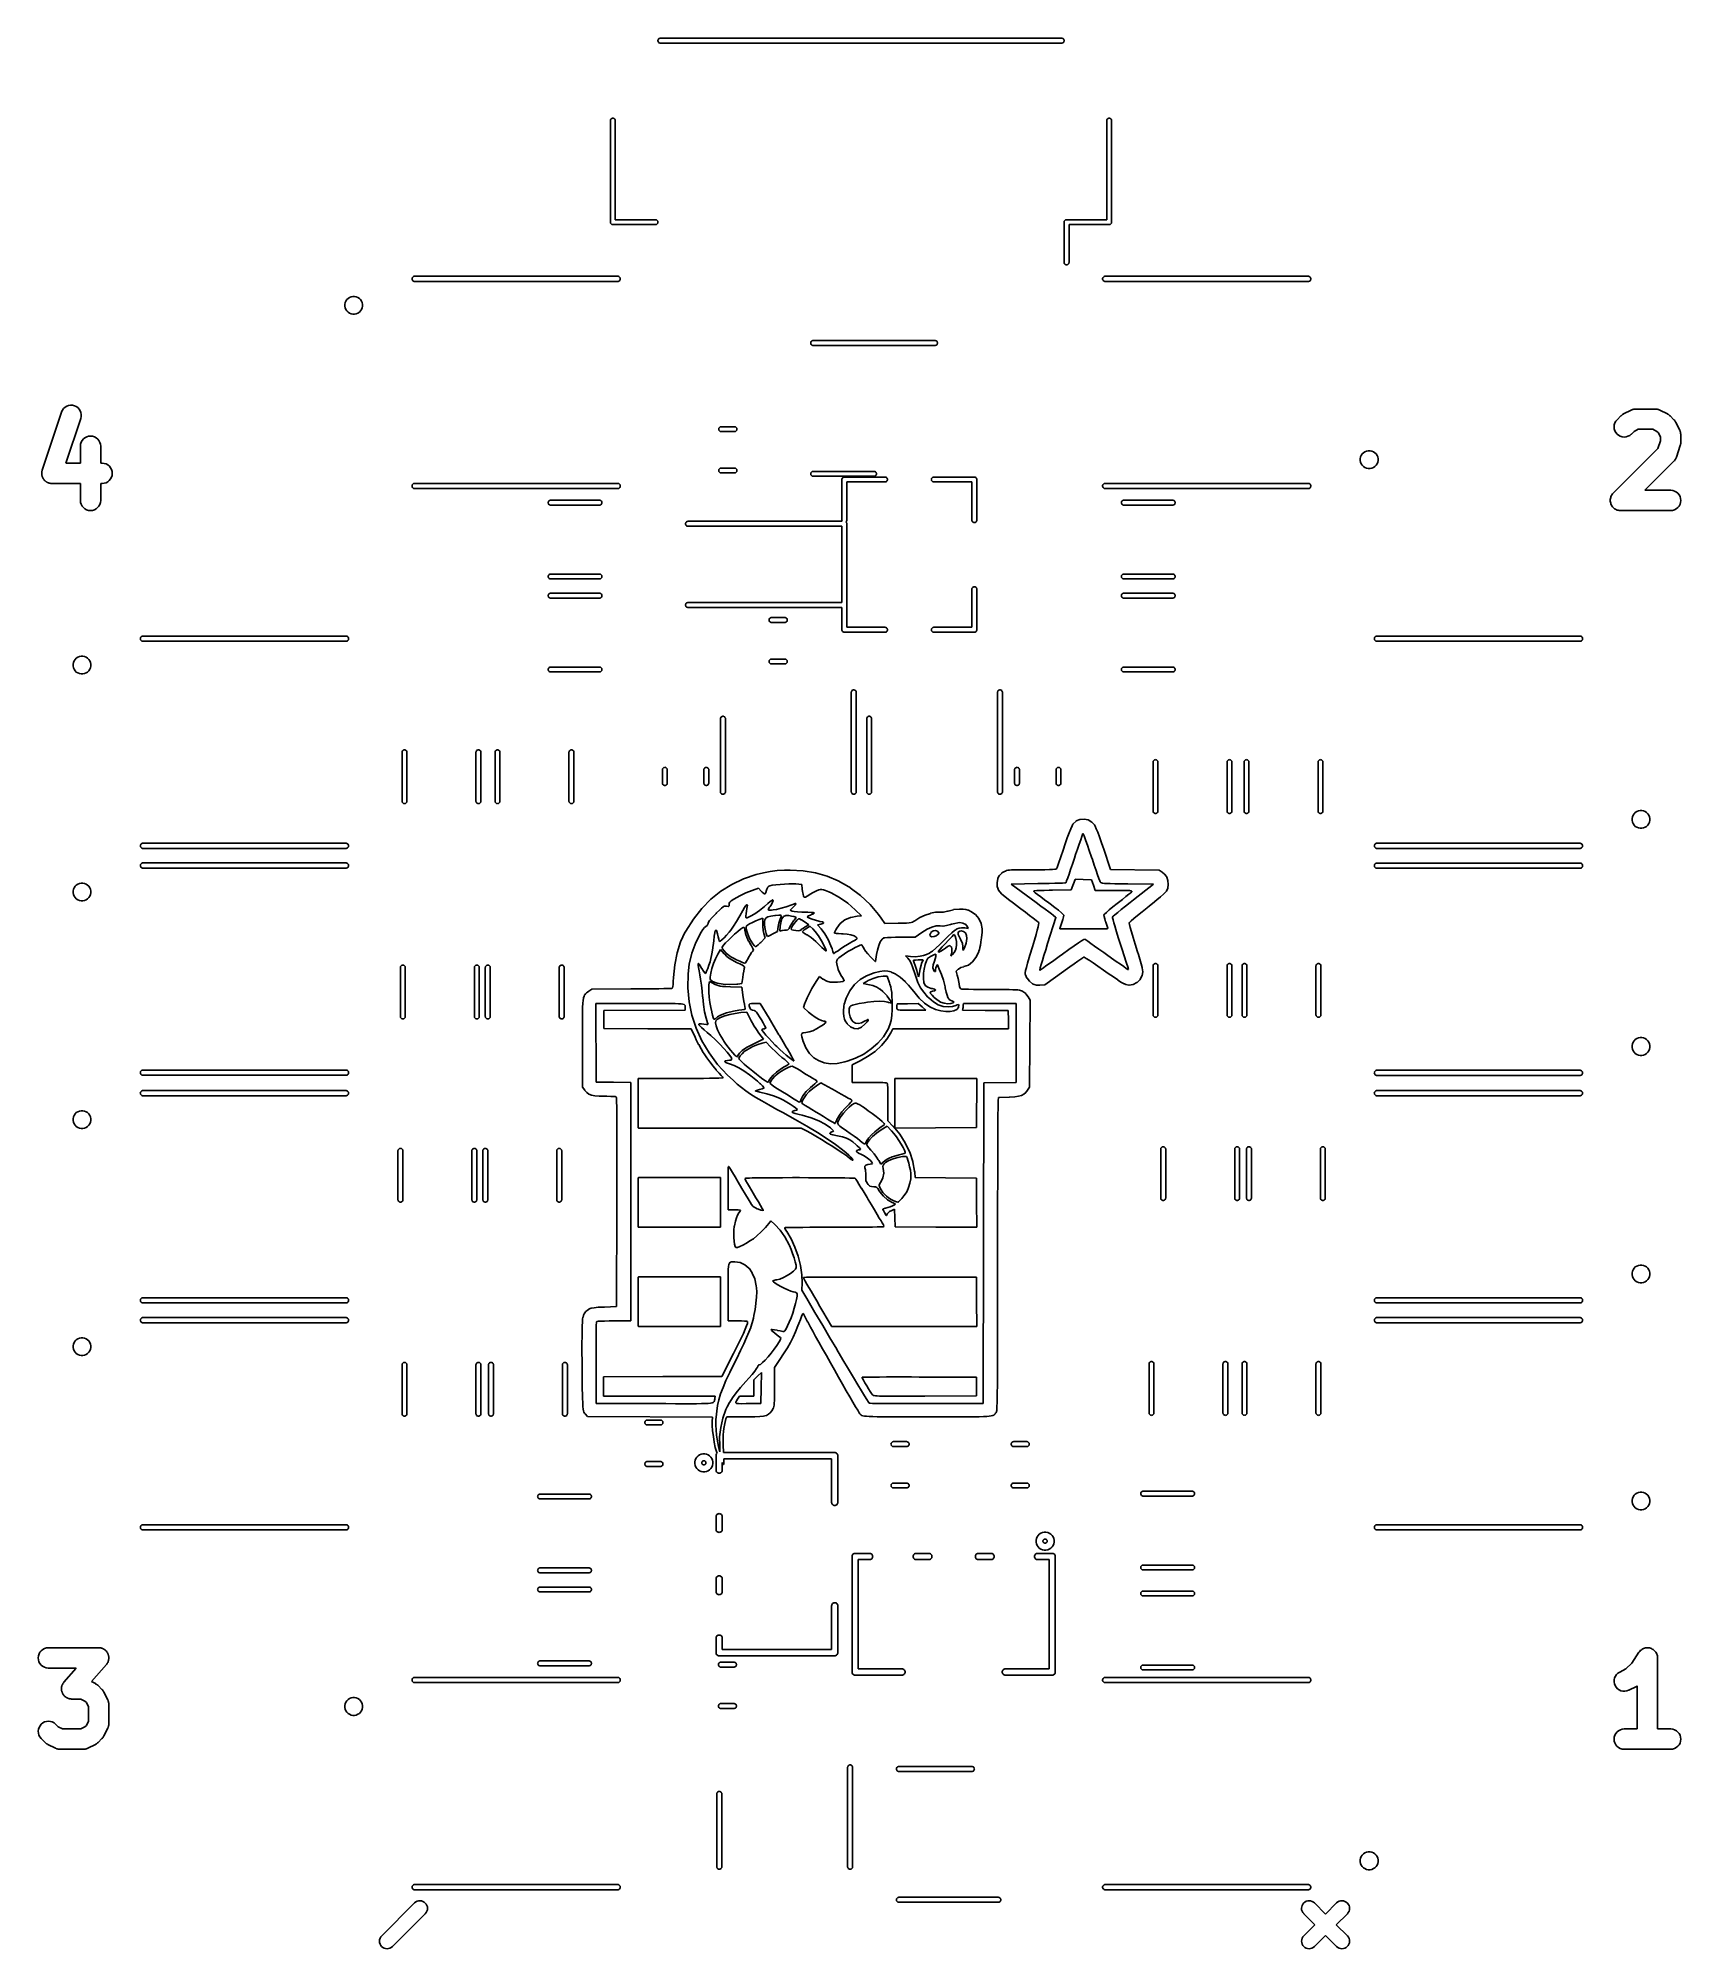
# Model space of a CAD drawing. Extents: x 119.7 to 160.2, y -109.8 to -62.8.
import ezdxf

# ---------------------------------------------------------------- set-up
doc = ezdxf.new("R2010")
doc.units = 0
doc.layers.add('BLACK', color=7, linetype='CONTINUOUS')

msp = doc.modelspace()

# ---------------------------------------------------------------- linework, layer by layer
at = {"layer": 'BLACK', "linetype": 'CONTINUOUS'}
for p, q in [((134.99, -62.835), (134.991, -62.8232)), ((134.991, -62.8468), (134.99, -62.835)), ((134.991, -62.8232), (134.994, -62.8119)), ((134.994, -62.8581), (134.991, -62.8468)), ((134.994, -62.8119), (135, -62.8015)), ((135, -62.8685), (134.994, -62.8581)), ((135, -62.8015), (135.007, -62.7924)), ((135.007, -62.8776), (135, -62.8685)), ((135.007, -62.7924), (135.017, -62.7849)), ((135.017, -62.8851), (135.007, -62.8776)), ((135.017, -62.7849), (135.027, -62.7793)), ((135.027, -62.8907), (135.017, -62.8851)), ((135.027, -62.7793), (135.038, -62.7759)), ((135.038, -62.8941), (135.027, -62.8907)), ((135.038, -62.7759), (135.047, -62.775)), ((135.047, -62.895), (135.038, -62.8941)), ((135.047, -62.775), (144.933, -62.775)), ((144.933, -62.895), (135.047, -62.895)), ((144.933, -62.775), (144.942, -62.7759)), ((144.942, -62.8941), (144.933, -62.895)), ((144.942, -62.7759), (144.953, -62.7793)), ((144.953, -62.8907), (144.942, -62.8941)), ((144.953, -62.7793), (144.963, -62.7849)), ((144.963, -62.8851), (144.953, -62.8907)), ((144.963, -62.7849), (144.973, -62.7924)), ((144.973, -62.8776), (144.963, -62.8851)), ((144.973, -62.7924), (144.98, -62.8015)), ((144.98, -62.8685), (144.973, -62.8776)), ((144.98, -62.8015), (144.986, -62.8119)), ((144.986, -62.8581), (144.98, -62.8685)), ((144.986, -62.8119), (144.989, -62.8232)), ((144.989, -62.8468), (144.986, -62.8581)), ((144.989, -62.8232), (144.99, -62.835)), ((144.99, -62.835), (144.989, -62.8468)), ((133.82, -64.8021), (133.821, -64.7932)), ((133.82, -67.302), (133.82, -64.8021)), ((133.821, -64.7932), (133.824, -64.7819)), ((133.824, -64.7819), (133.83, -64.7715)), ((133.83, -64.7715), (133.837, -64.7624)), ((133.837, -64.7624), (133.847, -64.7549)), ((133.847, -64.7549), (133.857, -64.7493)), ((133.857, -64.7493), (133.868, -64.7459)), ((133.868, -64.7459), (133.88, -64.7447)), ((133.88, -64.7447), (133.892, -64.7459)), ((133.892, -64.7459), (133.903, -64.7493)), ((133.903, -64.7493), (133.913, -64.7549)), ((133.913, -64.7549), (133.923, -64.7624)), ((133.923, -64.7624), (133.93, -64.7715)), ((133.93, -64.7715), (133.936, -64.7819)), ((133.936, -64.7819), (133.939, -64.7932)), ((133.939, -64.7932), (133.94, -64.8021)), ((133.94, -64.8021), (133.94, -67.245)), ((146.04, -64.8021), (146.041, -64.7932)), ((146.04, -67.245), (146.04, -64.8021)), ((146.041, -64.7932), (146.044, -64.7819)), ((146.044, -64.7819), (146.05, -64.7715)), ((146.05, -64.7715), (146.057, -64.7624)), ((146.057, -64.7624), (146.067, -64.7549)), ((146.067, -64.7549), (146.077, -64.7493)), ((146.077, -64.7493), (146.088, -64.7459)), ((146.088, -64.7459), (146.1, -64.7447)), ((146.1, -64.7447), (146.112, -64.7459)), ((146.112, -64.7459), (146.123, -64.7493)), ((146.123, -64.7493), (146.133, -64.7549)), ((146.133, -64.7549), (146.143, -64.7624)), ((146.143, -64.7624), (146.15, -64.7715)), ((146.15, -64.7715), (146.156, -64.7819)), ((146.156, -64.7819), (146.159, -64.7932)), ((146.159, -64.7932), (146.16, -64.8021)), ((146.16, -64.8021), (146.16, -67.3021)), ((133.94, -67.245), (134.933, -67.245)), ((134.933, -67.245), (134.942, -67.2459)), ((134.942, -67.2459), (134.953, -67.2493)), ((134.953, -67.2493), (134.963, -67.2549)), ((134.963, -67.2549), (134.973, -67.2624)), ((134.973, -67.2624), (134.98, -67.2715)), ((145, -67.2715), (145.007, -67.2624)), ((145.007, -67.2624), (145.017, -67.2549)), ((145.017, -67.2549), (145.027, -67.2493)), ((145.027, -67.2493), (145.038, -67.2459)), ((145.038, -67.2459), (145.047, -67.245)), ((145.047, -67.245), (145.05, -67.2447)), ((145.05, -67.2447), (145.053, -67.245)), ((145.053, -67.245), (146.04, -67.245)), ((133.82, -67.305), (133.82, -67.302)), ((133.821, -67.3168), (133.82, -67.305)), ((133.824, -67.3281), (133.821, -67.3168)), ((133.83, -67.3385), (133.824, -67.3281)), ((133.837, -67.3476), (133.83, -67.3385)), ((133.847, -67.3551), (133.837, -67.3476)), ((133.857, -67.3607), (133.847, -67.3551)), ((133.868, -67.3641), (133.857, -67.3607)), ((133.877, -67.365), (133.868, -67.3641)), ((133.88, -67.3653), (133.877, -67.365)), ((133.877, -67.365), (133.877, -67.365)), ((133.883, -67.365), (133.88, -67.3653)), ((134.933, -67.365), (133.883, -67.365)), ((134.942, -67.3641), (134.933, -67.365)), ((134.953, -67.3607), (134.942, -67.3641)), ((134.963, -67.3551), (134.953, -67.3607)), ((134.973, -67.3476), (134.963, -67.3551)), ((134.98, -67.3385), (134.973, -67.3476)), ((134.98, -67.2715), (134.986, -67.2819)), ((134.986, -67.3281), (134.98, -67.3385)), ((134.986, -67.2819), (134.989, -67.2932)), ((134.989, -67.3168), (134.986, -67.3281)), ((134.989, -67.2932), (134.99, -67.305)), ((134.99, -67.305), (134.989, -67.3168)), ((144.99, -67.305), (144.991, -67.2932)), ((144.99, -67.3079), (144.99, -67.305)), ((144.99, -68.2979), (144.99, -67.3079)), ((144.991, -67.2932), (144.994, -67.2819)), ((144.994, -67.2819), (145, -67.2715)), ((146.097, -67.365), (145.11, -67.365)), ((145.11, -67.365), (145.11, -68.2979)), ((146.1, -67.3653), (146.097, -67.365)), ((146.112, -67.3641), (146.1, -67.3653)), ((146.123, -67.3607), (146.112, -67.3641)), ((146.133, -67.3551), (146.123, -67.3607)), ((146.143, -67.3476), (146.133, -67.3551)), ((146.15, -67.3385), (146.143, -67.3476)), ((146.156, -67.3281), (146.15, -67.3385)), ((146.159, -67.3168), (146.156, -67.3281)), ((146.16, -67.3079), (146.159, -67.3168)), ((146.16, -67.3021), (146.16, -67.305)), ((146.16, -67.305), (146.16, -67.3079)), ((128.937, -68.6876), (128.941, -68.6756)), ((128.941, -68.6756), (128.947, -68.6646)), ((128.947, -68.6646), (128.955, -68.6549)), ((128.955, -68.6549), (128.965, -68.6469)), ((128.965, -68.6469), (128.976, -68.641)), ((128.976, -68.641), (128.988, -68.6374)), ((128.988, -68.6374), (128.997, -68.6365)), ((128.997, -68.6365), (134.003, -68.6365)), ((134.003, -68.6365), (134.012, -68.6374)), ((134.012, -68.6374), (134.024, -68.641)), ((134.024, -68.641), (134.035, -68.6469)), ((134.035, -68.6469), (134.045, -68.6549)), ((134.045, -68.6549), (134.053, -68.6646)), ((134.053, -68.6646), (134.059, -68.6756)), ((134.059, -68.6756), (134.063, -68.6876)), ((144.991, -68.3068), (144.99, -68.2979)), ((144.994, -68.3181), (144.991, -68.3068)), ((145, -68.3285), (144.994, -68.3181)), ((145.007, -68.3376), (145, -68.3285)), ((145.017, -68.3451), (145.007, -68.3376)), ((145.027, -68.3507), (145.017, -68.3451)), ((145.038, -68.3541), (145.027, -68.3507)), ((145.05, -68.3553), (145.038, -68.3541)), ((145.062, -68.3541), (145.05, -68.3553)), ((145.073, -68.3507), (145.062, -68.3541)), ((145.083, -68.3451), (145.073, -68.3507)), ((145.093, -68.3376), (145.083, -68.3451)), ((145.1, -68.3285), (145.093, -68.3376)), ((145.106, -68.3181), (145.1, -68.3285)), ((145.109, -68.3068), (145.106, -68.3181)), ((145.11, -68.2979), (145.109, -68.3068)), ((145.937, -68.6876), (145.941, -68.6756)), ((145.941, -68.6756), (145.947, -68.6646)), ((145.947, -68.6646), (145.955, -68.6549)), ((145.955, -68.6549), (145.965, -68.6469)), ((145.965, -68.6469), (145.976, -68.641)), ((145.976, -68.641), (145.988, -68.6374)), ((145.988, -68.6374), (145.997, -68.6365)), ((145.997, -68.6365), (151.003, -68.6365)), ((151.003, -68.6365), (151.012, -68.6374)), ((151.012, -68.6374), (151.024, -68.641)), ((151.024, -68.641), (151.035, -68.6469)), ((151.035, -68.6469), (151.045, -68.6549)), ((151.045, -68.6549), (151.053, -68.6646)), ((151.053, -68.6646), (151.059, -68.6756)), ((151.059, -68.6756), (151.063, -68.6876)), ((127.396, -69.156), (127.436, -69.1395)), ((127.436, -69.1395), (127.478, -69.1311)), ((127.478, -69.1311), (127.522, -69.1311)), ((127.522, -69.1311), (127.564, -69.1395)), ((127.564, -69.1395), (127.604, -69.156)), ((128.936, -68.7), (128.937, -68.6876)), ((128.937, -68.7124), (128.936, -68.7)), ((128.941, -68.7244), (128.937, -68.7124)), ((128.947, -68.7354), (128.941, -68.7244)), ((128.955, -68.7451), (128.947, -68.7354)), ((128.965, -68.7531), (128.955, -68.7451)), ((128.976, -68.7589), (128.965, -68.7531)), ((128.988, -68.7626), (128.976, -68.7589)), ((128.997, -68.7635), (128.988, -68.7626)), ((134.003, -68.7635), (128.997, -68.7635)), ((134.012, -68.7626), (134.003, -68.7635)), ((134.024, -68.7589), (134.012, -68.7626)), ((134.035, -68.7531), (134.024, -68.7589)), ((134.045, -68.7451), (134.035, -68.7531)), ((134.053, -68.7354), (134.045, -68.7451)), ((134.059, -68.7244), (134.053, -68.7354)), ((134.063, -68.7124), (134.059, -68.7244)), ((134.063, -68.6876), (134.064, -68.7)), ((134.064, -68.7), (134.063, -68.7124)), ((145.936, -68.7), (145.937, -68.6876)), ((145.937, -68.7124), (145.936, -68.7)), ((145.941, -68.7244), (145.937, -68.7124)), ((145.947, -68.7354), (145.941, -68.7244)), ((145.955, -68.7451), (145.947, -68.7354)), ((145.965, -68.7531), (145.955, -68.7451)), ((145.976, -68.7589), (145.965, -68.7531)), ((145.988, -68.7626), (145.976, -68.7589)), ((145.997, -68.7635), (145.988, -68.7626)), ((151.003, -68.7635), (145.997, -68.7635)), ((151.012, -68.7626), (151.003, -68.7635)), ((151.024, -68.7589), (151.012, -68.7626)), ((151.035, -68.7531), (151.024, -68.7589)), ((151.045, -68.7451), (151.035, -68.7531)), ((151.053, -68.7354), (151.045, -68.7451)), ((151.059, -68.7244), (151.053, -68.7354)), ((151.063, -68.7124), (151.059, -68.7244)), ((151.063, -68.6876), (151.064, -68.7)), ((151.064, -68.7), (151.063, -68.7124)), ((127.281, -69.3284), (127.289, -69.2861)), ((127.281, -69.3716), (127.281, -69.3284)), ((127.289, -69.4139), (127.281, -69.3716)), ((127.289, -69.2861), (127.306, -69.2463)), ((127.306, -69.4537), (127.289, -69.4139)), ((127.306, -69.2463), (127.33, -69.2104)), ((127.33, -69.4896), (127.306, -69.4537)), ((127.33, -69.2104), (127.36, -69.1799)), ((127.36, -69.5201), (127.33, -69.4896)), ((127.36, -69.1799), (127.396, -69.156)), ((127.396, -69.544), (127.36, -69.5201)), ((127.436, -69.5605), (127.396, -69.544)), ((127.478, -69.5689), (127.436, -69.5605)), ((127.522, -69.5689), (127.478, -69.5689)), ((127.564, -69.5605), (127.522, -69.5689)), ((127.604, -69.544), (127.564, -69.5605)), ((127.604, -69.156), (127.64, -69.1799)), ((127.64, -69.5201), (127.604, -69.544)), ((127.64, -69.1799), (127.67, -69.2104)), ((127.67, -69.4896), (127.64, -69.5201)), ((127.67, -69.2104), (127.694, -69.2463)), ((127.694, -69.4537), (127.67, -69.4896)), ((127.694, -69.2463), (127.711, -69.2861)), ((127.711, -69.4139), (127.694, -69.4537)), ((127.711, -69.2861), (127.719, -69.3284)), ((127.719, -69.3716), (127.711, -69.4139)), ((127.719, -69.3284), (127.719, -69.3716)), ((138.75, -70.28), (138.751, -70.2682)), ((138.751, -70.2918), (138.75, -70.28)), ((138.751, -70.2682), (138.754, -70.2569)), ((138.754, -70.3031), (138.751, -70.2918)), ((138.754, -70.2569), (138.76, -70.2465)), ((138.76, -70.3135), (138.754, -70.3031)), ((138.76, -70.2465), (138.767, -70.2374)), ((138.767, -70.3226), (138.76, -70.3135)), ((138.767, -70.2374), (138.777, -70.2299)), ((138.777, -70.3301), (138.767, -70.3226)), ((138.777, -70.2299), (138.787, -70.2243)), ((138.787, -70.3357), (138.777, -70.3301)), ((138.787, -70.2243), (138.798, -70.2209)), ((138.798, -70.3391), (138.787, -70.3357)), ((138.798, -70.2209), (138.807, -70.22)), ((138.807, -70.34), (138.798, -70.3391)), ((138.807, -70.22), (141.813, -70.22)), ((141.813, -70.34), (138.807, -70.34)), ((141.813, -70.22), (141.822, -70.2209)), ((141.822, -70.3391), (141.813, -70.34)), ((141.822, -70.2209), (141.833, -70.2243)), ((141.833, -70.3357), (141.822, -70.3391)), ((141.833, -70.2243), (141.843, -70.2299)), ((141.843, -70.3301), (141.833, -70.3357)), ((141.843, -70.2299), (141.853, -70.2374)), ((141.853, -70.3226), (141.843, -70.3301)), ((141.853, -70.2374), (141.86, -70.2465)), ((141.86, -70.3135), (141.853, -70.3226)), ((141.86, -70.2465), (141.866, -70.2569)), ((141.866, -70.3031), (141.86, -70.3135)), ((141.866, -70.2569), (141.869, -70.2682)), ((141.869, -70.2918), (141.866, -70.3031)), ((141.869, -70.2682), (141.87, -70.28)), ((141.87, -70.28), (141.869, -70.2918)), ((120.309, -71.9772), (120.329, -71.9329)), ((120.329, -71.9329), (120.358, -71.8934)), ((120.358, -71.8934), (120.394, -71.8603)), ((120.394, -71.8603), (120.435, -71.8348)), ((120.435, -71.8348), (120.481, -71.8178)), ((120.481, -71.8178), (120.529, -71.81)), ((120.529, -71.81), (120.578, -71.8117)), ((120.578, -71.8117), (120.625, -71.8229)), ((120.625, -71.8229), (120.67, -71.8431)), ((120.67, -71.8431), (120.71, -71.8715)), ((120.71, -71.8715), (120.743, -71.9071)), ((120.743, -71.9071), (120.769, -71.9485)), ((120.769, -71.9485), (120.786, -71.9941)), ((158.762, -72.0264), (158.952, -71.9312)), ((158.952, -71.9312), (158.956, -71.9296)), ((158.956, -71.9296), (158.963, -71.9271)), ((158.963, -71.9271), (158.969, -71.9236)), ((158.969, -71.9236), (158.985, -71.9187)), ((158.985, -71.9187), (159.001, -71.9128)), ((159.001, -71.9128), (159.009, -71.9116)), ((159.009, -71.9116), (159.016, -71.9095)), ((159.016, -71.9095), (159.033, -71.9079)), ((159.033, -71.9079), (159.05, -71.9052)), ((159.05, -71.9052), (159.057, -71.9055)), ((159.057, -71.9055), (159.064, -71.9048)), ((159.064, -71.9048), (159.54, -71.9048)), ((159.54, -71.9048), (159.544, -71.9048)), ((159.544, -71.9048), (159.551, -71.9056)), ((159.551, -71.9056), (159.559, -71.9054)), ((159.559, -71.9054), (159.575, -71.9083)), ((159.575, -71.9083), (159.592, -71.9102)), ((159.592, -71.9102), (159.599, -71.9124)), ((159.599, -71.9124), (159.607, -71.9137)), ((159.607, -71.9137), (159.623, -71.9198)), ((159.623, -71.9198), (159.639, -71.925)), ((159.639, -71.925), (159.645, -71.9285)), ((159.645, -71.9285), (159.652, -71.9312)), ((159.652, -71.9312), (159.843, -72.0264)), ((119.831, -73.409), (120.308, -71.9805)), ((120.308, -71.9805), (120.309, -71.9772)), ((120.782, -72.1386), (120.415, -73.2381)), ((120.793, -72.091), (120.782, -72.1386)), ((120.786, -71.9941), (120.794, -72.0422)), ((120.794, -72.0422), (120.793, -72.091)), ((136.487, -72.4), (136.488, -72.3882)), ((136.488, -72.4118), (136.487, -72.4)), ((136.488, -72.3882), (136.492, -72.3769)), ((136.492, -72.4231), (136.488, -72.4118)), ((136.492, -72.3769), (136.497, -72.3665)), ((136.497, -72.4335), (136.492, -72.4231)), ((136.497, -72.3665), (136.505, -72.3574)), ((136.505, -72.4426), (136.497, -72.4335)), ((136.505, -72.3574), (136.514, -72.3499)), ((136.514, -72.4501), (136.505, -72.4426)), ((136.514, -72.3499), (136.524, -72.3443)), ((136.524, -72.3443), (136.535, -72.3409)), ((136.535, -72.3409), (136.544, -72.34)), ((136.544, -72.34), (136.876, -72.34)), ((136.876, -72.34), (136.885, -72.3409)), ((136.885, -72.3409), (136.896, -72.3443)), ((136.896, -72.3443), (136.906, -72.3499)), ((136.906, -72.3499), (136.915, -72.3574)), ((136.915, -72.4426), (136.906, -72.4501)), ((136.915, -72.3574), (136.923, -72.3665)), ((136.923, -72.4335), (136.915, -72.4426)), ((136.923, -72.3665), (136.928, -72.3769)), ((136.928, -72.4231), (136.923, -72.4335)), ((136.928, -72.3769), (136.932, -72.3882)), ((136.932, -72.4118), (136.928, -72.4231)), ((136.932, -72.3882), (136.933, -72.4)), ((136.933, -72.4), (136.932, -72.4118)), ((158.529, -72.3444), (158.534, -72.2958)), ((158.533, -72.3929), (158.529, -72.3444)), ((158.547, -72.4397), (158.533, -72.3929)), ((158.534, -72.2958), (158.548, -72.2492)), ((158.57, -72.4829), (158.547, -72.4397)), ((158.548, -72.2492), (158.571, -72.2062)), ((158.571, -72.2062), (158.602, -72.1685)), ((158.602, -72.1685), (158.697, -72.0732)), ((158.697, -72.0732), (158.7, -72.0708)), ((158.7, -72.0708), (158.71, -72.062)), ((158.71, -72.062), (158.721, -72.0524)), ((158.721, -72.0524), (158.73, -72.0468)), ((158.73, -72.0468), (158.738, -72.0403)), ((158.738, -72.0403), (158.75, -72.0339)), ((158.75, -72.0339), (158.762, -72.0264)), ((159.123, -72.4048), (159.022, -72.4555)), ((159.481, -72.4048), (159.123, -72.4048)), ((159.583, -72.4555), (159.481, -72.4048)), ((159.843, -72.0264), (159.846, -72.028)), ((159.846, -72.028), (159.858, -72.0356)), ((159.858, -72.0356), (159.87, -72.0423)), ((159.87, -72.0423), (159.878, -72.0489)), ((159.878, -72.0489), (159.887, -72.0545)), ((159.887, -72.0545), (159.897, -72.0643)), ((159.897, -72.0643), (159.908, -72.0732)), ((159.908, -72.0732), (160.003, -72.1685)), ((160.003, -72.1685), (160.005, -72.1709)), ((160.005, -72.1709), (160.014, -72.1819)), ((160.014, -72.1819), (160.024, -72.1921)), ((160.024, -72.1921), (160.029, -72.2009)), ((160.029, -72.2009), (160.036, -72.2091)), ((160.036, -72.2091), (160.042, -72.2215)), ((160.042, -72.2215), (160.05, -72.2334)), ((160.05, -72.2334), (160.145, -72.4239)), ((160.145, -72.4239), (160.147, -72.427)), ((160.147, -72.427), (160.149, -72.434)), ((160.149, -72.434), (160.153, -72.4404)), ((160.153, -72.4404), (160.158, -72.4568)), ((120.771, -72.8179), (120.776, -72.7694)), ((120.771, -72.8214), (120.771, -72.8179)), ((120.771, -73.2381), (120.771, -72.8214)), ((120.776, -72.7694), (120.791, -72.7229)), ((120.791, -72.7229), (120.815, -72.6802)), ((120.815, -72.6802), (120.846, -72.6428)), ((120.846, -72.6428), (120.884, -72.6122)), ((120.884, -72.6122), (120.927, -72.5896)), ((120.927, -72.5896), (120.974, -72.5759)), ((120.974, -72.5759), (121.023, -72.5714)), ((121.023, -72.5714), (121.071, -72.5765)), ((121.071, -72.5765), (121.118, -72.591)), ((121.118, -72.591), (121.161, -72.6142)), ((121.161, -72.6142), (121.198, -72.6453)), ((121.198, -72.6453), (121.229, -72.6831)), ((121.229, -72.6831), (121.252, -72.7262)), ((121.252, -72.7262), (121.266, -72.7729)), ((121.266, -72.7729), (121.271, -72.8214)), ((121.271, -72.8214), (121.271, -73.2381)), ((136.524, -72.4557), (136.514, -72.4501)), ((136.535, -72.4591), (136.524, -72.4557)), ((136.544, -72.46), (136.535, -72.4591)), ((136.876, -72.46), (136.544, -72.46)), ((136.885, -72.4591), (136.876, -72.46)), ((136.896, -72.4557), (136.885, -72.4591)), ((136.906, -72.4501), (136.896, -72.4557)), ((158.507, -73.978), (159.608, -72.8769)), ((158.601, -72.5208), (158.57, -72.4829)), ((158.638, -72.552), (158.601, -72.5208)), ((158.681, -72.5754), (158.638, -72.552)), ((158.727, -72.59), (158.681, -72.5754)), ((158.776, -72.5952), (158.727, -72.59)), ((158.825, -72.591), (158.776, -72.5952)), ((158.871, -72.5774), (158.825, -72.591)), ((158.915, -72.5549), (158.871, -72.5774)), ((158.953, -72.5245), (158.915, -72.5549)), ((158.955, -72.522), (158.953, -72.5245)), ((159.022, -72.4555), (158.955, -72.522)), ((159.621, -72.4933), (159.583, -72.4555)), ((159.608, -72.8769), (159.671, -72.6856)), ((159.671, -72.5947), (159.621, -72.4933)), ((159.671, -72.6856), (159.671, -72.5947)), ((160.159, -72.8052), (160.063, -73.091)), ((160.158, -72.4568), (160.163, -72.4728)), ((160.162, -72.7916), (160.159, -72.8052)), ((160.166, -72.7782), (160.162, -72.7916)), ((160.163, -72.4728), (160.165, -72.4801)), ((160.165, -72.4801), (160.167, -72.4872)), ((160.167, -72.7678), (160.166, -72.7782)), ((160.167, -72.4872), (160.168, -72.5042)), ((160.169, -72.7577), (160.167, -72.7678)), ((160.168, -72.5042), (160.171, -72.521)), ((160.17, -72.7436), (160.169, -72.7577)), ((160.171, -72.7297), (160.17, -72.7436)), ((160.171, -72.521), (160.171, -72.5284)), ((160.171, -72.5284), (160.171, -72.5357)), ((160.171, -72.5357), (160.171, -72.7262)), ((160.171, -72.7262), (160.171, -72.7297)), ((120.415, -73.2381), (120.771, -73.2381)), ((121.271, -73.2381), (121.307, -73.2381)), ((121.307, -73.2381), (121.31, -73.2381)), ((121.31, -73.2381), (121.359, -73.2436)), ((121.359, -73.2436), (121.405, -73.2583)), ((121.405, -73.2583), (121.448, -73.2818)), ((121.448, -73.2818), (121.485, -73.3132)), ((121.485, -73.3132), (121.516, -73.3512)), ((121.516, -73.3512), (121.538, -73.3944)), ((136.497, -73.3865), (136.505, -73.3774)), ((136.505, -73.3774), (136.514, -73.3699)), ((136.514, -73.3699), (136.524, -73.3643)), ((136.524, -73.3643), (136.535, -73.3609)), ((136.535, -73.3609), (136.544, -73.36)), ((136.544, -73.36), (136.876, -73.36)), ((136.876, -73.36), (136.885, -73.3609)), ((136.885, -73.3609), (136.896, -73.3643)), ((136.896, -73.3643), (136.906, -73.3699)), ((136.906, -73.3699), (136.915, -73.3774)), ((136.915, -73.3774), (136.923, -73.3865)), ((152.281, -73.1284), (152.289, -73.0861)), ((152.281, -73.1716), (152.281, -73.1284)), ((152.289, -73.2139), (152.281, -73.1716)), ((152.289, -73.0861), (152.306, -73.0463)), ((152.306, -73.2537), (152.289, -73.2139)), ((152.306, -73.0463), (152.33, -73.0104)), ((152.33, -73.2896), (152.306, -73.2537)), ((152.33, -73.0104), (152.36, -72.9799)), ((152.36, -73.3201), (152.33, -73.2896)), ((152.36, -72.9799), (152.396, -72.956)), ((152.396, -73.344), (152.36, -73.3201)), ((152.396, -72.956), (152.436, -72.9395)), ((152.436, -73.3605), (152.396, -73.344)), ((152.436, -72.9395), (152.478, -72.9311)), ((152.478, -73.3689), (152.436, -73.3605)), ((152.478, -72.9311), (152.522, -72.9311)), ((152.522, -73.3689), (152.478, -73.3689)), ((152.522, -72.9311), (152.564, -72.9395)), ((152.564, -73.3605), (152.522, -73.3689)), ((152.564, -72.9395), (152.604, -72.956)), ((152.604, -73.344), (152.564, -73.3605)), ((152.604, -72.956), (152.64, -72.9799)), ((152.64, -73.3201), (152.604, -73.344)), ((152.64, -72.9799), (152.67, -73.0104)), ((152.67, -73.2896), (152.64, -73.3201)), ((152.67, -73.0104), (152.694, -73.0463)), ((152.694, -73.2537), (152.67, -73.2896)), ((152.694, -73.0463), (152.711, -73.0861)), ((152.711, -73.2139), (152.694, -73.2537)), ((152.711, -73.0861), (152.719, -73.1284)), ((152.719, -73.1716), (152.711, -73.2139)), ((152.719, -73.1284), (152.719, -73.1716)), ((160.003, -73.1887), (159.287, -73.9048)), ((160.008, -73.183), (160.003, -73.1887)), ((160.013, -73.178), (160.008, -73.183)), ((160.023, -73.1642), (160.013, -73.178)), ((160.034, -73.151), (160.023, -73.1642)), ((160.037, -73.1445), (160.034, -73.151)), ((160.042, -73.1385), (160.037, -73.1445)), ((160.049, -73.123), (160.042, -73.1385)), ((160.057, -73.108), (160.049, -73.123)), ((160.059, -73.1009), (160.057, -73.108)), ((160.062, -73.0943), (160.059, -73.1009)), ((160.063, -73.091), (160.062, -73.0943)), ((119.819, -73.4864), (119.82, -73.4715)), ((119.819, -73.4958), (119.819, -73.4864)), ((119.819, -73.5054), (119.819, -73.4958)), ((119.822, -73.5201), (119.819, -73.5054)), ((119.82, -73.4715), (119.821, -73.4566)), ((119.821, -73.4566), (119.823, -73.4473)), ((119.823, -73.5349), (119.822, -73.5201)), ((119.823, -73.4473), (119.824, -73.4378)), ((119.826, -73.5441), (119.823, -73.5349)), ((119.824, -73.4378), (119.828, -73.4236)), ((119.827, -73.5535), (119.826, -73.5441)), ((119.833, -73.5674), (119.827, -73.5535)), ((119.828, -73.4236), (119.831, -73.409)), ((119.837, -73.5817), (119.833, -73.5674)), ((119.841, -73.5902), (119.837, -73.5817)), ((119.845, -73.5991), (119.841, -73.5902)), ((119.852, -73.6118), (119.845, -73.5991)), ((119.859, -73.625), (119.852, -73.6118)), ((119.865, -73.6324), (119.859, -73.625)), ((119.87, -73.6405), (119.865, -73.6324)), ((119.881, -73.6514), (119.87, -73.6405)), ((119.89, -73.663), (119.881, -73.6514)), ((119.897, -73.6691), (119.89, -73.663)), ((119.904, -73.6761), (119.897, -73.6691)), ((119.916, -73.6848), (119.904, -73.6761)), ((119.927, -73.6944), (119.916, -73.6848)), ((119.936, -73.699), (119.927, -73.6944)), ((119.943, -73.7045), (119.936, -73.699)), ((119.957, -73.7107), (119.943, -73.7045)), ((119.97, -73.7179), (119.957, -73.7107)), ((119.979, -73.7208), (119.97, -73.7179)), ((119.988, -73.7247), (119.979, -73.7208)), ((120.002, -73.7281), (119.988, -73.7247)), ((120.017, -73.7326), (120.002, -73.7281)), ((120.026, -73.7337), (120.017, -73.7326)), ((120.035, -73.7359), (120.026, -73.7337)), ((120.05, -73.7364), (120.035, -73.7359)), ((120.065, -73.7381), (120.05, -73.7364)), ((120.069, -73.7381), (120.065, -73.7381)), ((120.771, -73.7381), (120.069, -73.7381)), ((120.771, -74.1548), (120.771, -73.7381)), ((121.307, -73.7381), (121.271, -73.7381)), ((121.271, -73.7381), (121.271, -74.1548)), ((121.355, -73.7333), (121.307, -73.7381)), ((121.402, -73.7192), (121.355, -73.7333)), ((121.445, -73.6963), (121.402, -73.7192)), ((121.483, -73.6655), (121.445, -73.6963)), ((121.514, -73.6279), (121.483, -73.6655)), ((121.537, -73.585), (121.514, -73.6279)), ((121.552, -73.5384), (121.537, -73.585)), ((121.538, -73.3944), (121.552, -73.4412)), ((121.552, -73.4412), (121.557, -73.4898)), ((121.557, -73.4898), (121.552, -73.5384)), ((128.936, -73.8), (128.937, -73.7876)), ((128.937, -73.8124), (128.936, -73.8)), ((128.937, -73.7876), (128.941, -73.7756)), ((128.941, -73.8244), (128.937, -73.8124)), ((128.941, -73.7756), (128.947, -73.7646)), ((128.947, -73.8354), (128.941, -73.8244)), ((128.947, -73.7646), (128.955, -73.7549)), ((128.955, -73.8451), (128.947, -73.8354)), ((128.955, -73.7549), (128.965, -73.7469)), ((128.965, -73.8531), (128.955, -73.8451)), ((128.965, -73.7469), (128.976, -73.7411)), ((128.976, -73.8589), (128.965, -73.8531)), ((128.976, -73.7411), (128.988, -73.7374)), ((128.988, -73.7374), (128.997, -73.7365)), ((128.997, -73.7365), (134.003, -73.7365)), ((134.003, -73.7365), (134.012, -73.7374)), ((134.012, -73.7374), (134.024, -73.7411)), ((134.024, -73.7411), (134.035, -73.7469)), ((134.035, -73.8531), (134.024, -73.8589)), ((134.035, -73.7469), (134.045, -73.7549)), ((134.045, -73.8451), (134.035, -73.8531)), ((134.045, -73.7549), (134.053, -73.7646)), ((134.053, -73.8354), (134.045, -73.8451)), ((134.053, -73.7646), (134.059, -73.7756)), ((134.059, -73.8244), (134.053, -73.8354)), ((134.059, -73.7756), (134.063, -73.7876)), ((134.063, -73.8124), (134.059, -73.8244)), ((134.063, -73.7876), (134.064, -73.8)), ((134.064, -73.8), (134.063, -73.8124)), ((136.487, -73.42), (136.488, -73.4082)), ((136.488, -73.4318), (136.487, -73.42)), ((136.488, -73.4082), (136.492, -73.3969)), ((136.492, -73.4431), (136.488, -73.4318)), ((136.492, -73.3969), (136.497, -73.3865)), ((136.497, -73.4535), (136.492, -73.4431)), ((136.505, -73.4626), (136.497, -73.4535)), ((136.514, -73.4701), (136.505, -73.4626)), ((136.524, -73.4757), (136.514, -73.4701)), ((136.535, -73.4791), (136.524, -73.4757)), ((136.544, -73.48), (136.535, -73.4791)), ((136.876, -73.48), (136.544, -73.48)), ((136.885, -73.4791), (136.876, -73.48)), ((136.896, -73.4757), (136.885, -73.4791)), ((136.906, -73.4701), (136.896, -73.4757)), ((136.915, -73.4626), (136.906, -73.4701)), ((136.923, -73.4535), (136.915, -73.4626)), ((136.923, -73.3865), (136.928, -73.3969)), ((136.928, -73.4431), (136.923, -73.4535)), ((136.928, -73.3969), (136.932, -73.4082)), ((136.932, -73.4318), (136.928, -73.4431)), ((136.932, -73.4082), (136.933, -73.42)), ((136.933, -73.42), (136.932, -73.4318)), ((138.75, -73.5), (138.751, -73.4882)), ((138.751, -73.5118), (138.75, -73.5)), ((138.751, -73.4882), (138.754, -73.4769)), ((138.754, -73.5231), (138.751, -73.5118)), ((138.754, -73.4769), (138.76, -73.4665)), ((138.76, -73.5335), (138.754, -73.5231)), ((138.76, -73.4665), (138.767, -73.4574)), ((138.767, -73.5426), (138.76, -73.5335)), ((138.767, -73.4574), (138.777, -73.4499)), ((138.777, -73.5501), (138.767, -73.5426)), ((138.777, -73.4499), (138.787, -73.4443)), ((138.787, -73.5557), (138.777, -73.5501)), ((138.787, -73.4443), (138.798, -73.4409)), ((138.798, -73.5591), (138.787, -73.5557)), ((138.798, -73.4409), (138.807, -73.44)), ((138.807, -73.56), (138.798, -73.5591)), ((138.807, -73.44), (140.313, -73.44)), ((140.313, -73.56), (138.807, -73.56)), ((139.52, -73.64), (139.521, -73.6282)), ((139.52, -73.643), (139.52, -73.64)), ((139.52, -74.6429), (139.52, -73.643)), ((139.521, -73.6282), (139.524, -73.6169)), ((139.524, -73.6169), (139.53, -73.6065)), ((139.53, -73.6065), (139.537, -73.5974)), ((139.537, -73.5974), (139.547, -73.5899)), ((139.547, -73.5899), (139.557, -73.5843)), ((139.557, -73.5843), (139.568, -73.5809)), ((139.568, -73.5809), (139.577, -73.58)), ((139.577, -73.58), (139.58, -73.5797)), ((139.577, -73.58), (139.577, -73.58)), ((139.58, -73.5797), (139.583, -73.58)), ((139.583, -73.58), (140.583, -73.58)), ((140.583, -73.7), (139.64, -73.7)), ((139.64, -73.7), (139.64, -74.6429)), ((140.313, -73.44), (140.322, -73.4409)), ((140.322, -73.5591), (140.313, -73.56)), ((140.322, -73.4409), (140.333, -73.4443)), ((140.333, -73.5557), (140.322, -73.5591)), ((140.333, -73.4443), (140.343, -73.4499)), ((140.343, -73.5501), (140.333, -73.5557)), ((140.343, -73.4499), (140.353, -73.4574)), ((140.353, -73.5426), (140.343, -73.5501)), ((140.353, -73.4574), (140.36, -73.4665)), ((140.36, -73.5335), (140.353, -73.5426)), ((140.36, -73.4665), (140.366, -73.4769)), ((140.366, -73.5231), (140.36, -73.5335)), ((140.366, -73.4769), (140.369, -73.4882)), ((140.369, -73.5118), (140.366, -73.5231)), ((140.369, -73.4882), (140.37, -73.5)), ((140.37, -73.5), (140.369, -73.5118)), ((140.583, -73.58), (140.592, -73.5809)), ((140.592, -73.6991), (140.583, -73.7)), ((140.592, -73.5809), (140.603, -73.5843)), ((140.603, -73.6957), (140.592, -73.6991)), ((140.603, -73.5843), (140.613, -73.5899)), ((140.613, -73.6901), (140.603, -73.6957)), ((140.613, -73.5899), (140.623, -73.5974)), ((140.623, -73.6826), (140.613, -73.6901)), ((140.623, -73.5974), (140.63, -73.6065)), ((140.63, -73.6735), (140.623, -73.6826)), ((140.63, -73.6065), (140.636, -73.6169)), ((140.636, -73.6631), (140.63, -73.6735)), ((140.636, -73.6169), (140.639, -73.6282)), ((140.639, -73.6518), (140.636, -73.6631)), ((140.639, -73.6282), (140.64, -73.64)), ((140.64, -73.64), (140.639, -73.6518)), ((141.72, -73.64), (141.721, -73.6282)), ((141.721, -73.6518), (141.72, -73.64)), ((141.721, -73.6282), (141.724, -73.6169)), ((141.724, -73.6631), (141.721, -73.6518)), ((141.724, -73.6169), (141.73, -73.6065)), ((141.73, -73.6735), (141.724, -73.6631)), ((141.73, -73.6065), (141.737, -73.5974)), ((141.737, -73.6826), (141.73, -73.6735)), ((141.737, -73.5974), (141.747, -73.5899)), ((141.747, -73.6901), (141.737, -73.6826)), ((141.747, -73.5899), (141.757, -73.5843)), ((141.757, -73.6957), (141.747, -73.6901)), ((141.757, -73.5843), (141.768, -73.5809)), ((141.768, -73.6991), (141.757, -73.6957)), ((141.768, -73.5809), (141.777, -73.58)), ((141.777, -73.7), (141.768, -73.6991)), ((141.777, -73.58), (142.777, -73.58)), ((142.72, -73.7), (141.777, -73.7)), ((142.72, -74.6429), (142.72, -73.7)), ((142.777, -73.58), (142.78, -73.5797)), ((142.78, -73.5797), (142.783, -73.58)), ((142.783, -73.58), (142.783, -73.58)), ((142.783, -73.58), (142.792, -73.5809)), ((142.792, -73.5809), (142.803, -73.5843)), ((142.803, -73.5843), (142.813, -73.5899)), ((142.813, -73.5899), (142.823, -73.5974)), ((142.823, -73.5974), (142.83, -73.6065)), ((142.83, -73.6065), (142.836, -73.6169)), ((142.836, -73.6169), (142.839, -73.6282)), ((142.839, -73.6282), (142.84, -73.64)), ((142.84, -73.64), (142.84, -73.6429)), ((142.84, -73.6429), (142.84, -74.6429)), ((145.936, -73.8), (145.937, -73.7876)), ((145.937, -73.8124), (145.936, -73.8)), ((145.937, -73.7876), (145.941, -73.7756)), ((145.941, -73.8244), (145.937, -73.8124)), ((145.941, -73.7756), (145.947, -73.7646)), ((145.947, -73.8354), (145.941, -73.8244)), ((145.947, -73.7646), (145.955, -73.7549)), ((145.955, -73.8451), (145.947, -73.8354)), ((145.955, -73.7549), (145.965, -73.7469)), ((145.965, -73.8531), (145.955, -73.8451)), ((145.965, -73.7469), (145.976, -73.7411)), ((145.976, -73.8589), (145.965, -73.8531)), ((145.976, -73.7411), (145.988, -73.7374)), ((145.988, -73.7374), (145.997, -73.7365)), ((145.997, -73.7365), (151.003, -73.7365)), ((151.003, -73.7365), (151.012, -73.7374)), ((151.012, -73.7374), (151.024, -73.7411)), ((151.024, -73.7411), (151.035, -73.7469)), ((151.035, -73.8531), (151.024, -73.8589)), ((151.035, -73.7469), (151.045, -73.7549)), ((151.045, -73.8451), (151.035, -73.8531)), ((151.045, -73.7549), (151.053, -73.7646)), ((151.053, -73.8354), (151.045, -73.8451)), ((151.053, -73.7646), (151.059, -73.7756)), ((151.059, -73.8244), (151.053, -73.8354)), ((151.059, -73.7756), (151.063, -73.7876)), ((151.063, -73.8124), (151.059, -73.8244)), ((151.063, -73.7876), (151.064, -73.8)), ((151.064, -73.8), (151.063, -73.8124)), ((120.776, -74.2033), (120.771, -74.1548)), ((120.79, -74.25), (120.776, -74.2033)), ((120.813, -74.2931), (120.79, -74.25)), ((120.844, -74.3309), (120.813, -74.2931)), ((121.227, -74.296), (121.196, -74.3334)), ((121.251, -74.2532), (121.227, -74.296)), ((121.265, -74.2067), (121.251, -74.2532)), ((121.271, -74.1583), (121.265, -74.2067)), ((121.271, -74.1548), (121.271, -74.1583)), ((128.988, -73.8626), (128.976, -73.8589)), ((128.997, -73.8635), (128.988, -73.8626)), ((134.003, -73.8635), (128.997, -73.8635)), ((132.288, -74.21), (132.289, -74.1982)), ((132.289, -74.2218), (132.288, -74.21)), ((132.289, -74.1982), (132.292, -74.1869)), ((132.292, -74.2331), (132.289, -74.2218)), ((132.292, -74.1869), (132.298, -74.1765)), ((132.298, -74.2435), (132.292, -74.2331)), ((132.298, -74.1765), (132.305, -74.1674)), ((132.305, -74.2526), (132.298, -74.2435)), ((132.305, -74.1674), (132.314, -74.1599)), ((132.314, -74.2601), (132.305, -74.2526)), ((132.314, -74.1599), (132.325, -74.1543)), ((132.325, -74.2657), (132.314, -74.2601)), ((132.325, -74.1543), (132.336, -74.1509)), ((132.336, -74.2691), (132.325, -74.2657)), ((132.336, -74.1509), (132.345, -74.15)), ((132.345, -74.27), (132.336, -74.2691)), ((132.345, -74.15), (133.555, -74.15)), ((133.555, -74.27), (132.345, -74.27)), ((133.555, -74.15), (133.564, -74.1509)), ((133.564, -74.2691), (133.555, -74.27)), ((133.564, -74.1509), (133.575, -74.1543)), ((133.575, -74.2657), (133.564, -74.2691)), ((133.575, -74.1543), (133.586, -74.1599)), ((133.586, -74.2601), (133.575, -74.2657)), ((133.586, -74.1599), (133.595, -74.1674)), ((133.595, -74.2526), (133.586, -74.2601)), ((133.595, -74.1674), (133.602, -74.1765)), ((133.602, -74.2435), (133.595, -74.2526)), ((133.602, -74.1765), (133.608, -74.1869)), ((133.608, -74.2331), (133.602, -74.2435)), ((133.608, -74.1869), (133.611, -74.1982)), ((133.611, -74.2218), (133.608, -74.2331)), ((133.611, -74.1982), (133.612, -74.21)), ((133.612, -74.21), (133.611, -74.2218)), ((134.012, -73.8626), (134.003, -73.8635)), ((134.024, -73.8589), (134.012, -73.8626)), ((145.988, -73.8626), (145.976, -73.8589)), ((145.997, -73.8635), (145.988, -73.8626)), ((151.003, -73.8635), (145.997, -73.8635)), ((146.398, -74.21), (146.399, -74.1982)), ((146.399, -74.2218), (146.398, -74.21)), ((146.399, -74.1982), (146.402, -74.1869)), ((146.402, -74.2331), (146.399, -74.2218)), ((146.402, -74.1869), (146.408, -74.1765)), ((146.408, -74.2435), (146.402, -74.2331)), ((146.408, -74.1765), (146.415, -74.1674)), ((146.415, -74.2526), (146.408, -74.2435)), ((146.415, -74.1674), (146.424, -74.1599)), ((146.424, -74.2601), (146.415, -74.2526)), ((146.424, -74.1599), (146.435, -74.1543)), ((146.435, -74.2657), (146.424, -74.2601)), ((146.435, -74.1543), (146.446, -74.1509)), ((146.446, -74.2691), (146.435, -74.2657)), ((146.446, -74.1509), (146.455, -74.15)), ((146.455, -74.27), (146.446, -74.2691)), ((146.455, -74.15), (147.665, -74.15)), ((147.665, -74.27), (146.455, -74.27)), ((147.665, -74.15), (147.674, -74.1509)), ((147.674, -74.2691), (147.665, -74.27)), ((147.674, -74.1509), (147.685, -74.1543)), ((147.685, -74.2657), (147.674, -74.2691)), ((147.685, -74.1543), (147.696, -74.1599)), ((147.696, -74.2601), (147.685, -74.2657)), ((147.696, -74.1599), (147.705, -74.1674)), ((147.705, -74.2526), (147.696, -74.2601)), ((147.705, -74.1674), (147.712, -74.1765)), ((147.712, -74.2435), (147.705, -74.2526)), ((147.712, -74.1765), (147.718, -74.1869)), ((147.718, -74.2331), (147.712, -74.2435)), ((147.718, -74.1869), (147.721, -74.1982)), ((147.721, -74.2218), (147.718, -74.2331)), ((147.721, -74.1982), (147.722, -74.21)), ((147.722, -74.21), (147.721, -74.2218)), ((151.012, -73.8626), (151.003, -73.8635)), ((151.024, -73.8589), (151.012, -73.8626)), ((158.433, -74.153), (158.436, -74.1293)), ((158.433, -74.1534), (158.433, -74.153)), ((158.433, -74.1539), (158.433, -74.1534)), ((158.436, -74.1777), (158.433, -74.1539)), ((158.436, -74.1293), (158.438, -74.1053)), ((158.438, -74.2016), (158.436, -74.1777)), ((158.438, -74.1045), (158.446, -74.0816)), ((158.438, -74.1049), (158.438, -74.1045)), ((158.438, -74.1053), (158.438, -74.1049)), ((158.438, -74.202), (158.438, -74.2016)), ((158.438, -74.2025), (158.438, -74.202)), ((158.445, -74.2253), (158.438, -74.2025)), ((158.452, -74.2484), (158.445, -74.2253)), ((158.446, -74.0816), (158.453, -74.0587)), ((158.452, -74.2488), (158.452, -74.2484)), ((158.452, -74.2492), (158.452, -74.2488)), ((158.463, -74.2705), (158.452, -74.2492)), ((158.453, -74.0579), (158.464, -74.037)), ((158.453, -74.0583), (158.453, -74.0579)), ((158.453, -74.0587), (158.453, -74.0583)), ((158.474, -74.2917), (158.463, -74.2705)), ((158.464, -74.037), (158.476, -74.0157)), ((158.474, -74.292), (158.474, -74.2917)), ((158.475, -74.2924), (158.474, -74.292)), ((158.49, -74.3111), (158.475, -74.2924)), ((158.476, -74.015), (158.491, -73.9966)), ((158.476, -74.0153), (158.476, -74.015)), ((158.476, -74.0157), (158.476, -74.0153)), ((158.505, -74.3297), (158.49, -74.3111)), ((158.491, -73.9966), (158.507, -73.978)), ((159.287, -73.9048), (159.921, -73.9048)), ((159.921, -73.9048), (159.925, -73.9048)), ((159.925, -73.9048), (159.973, -73.9102)), ((159.973, -73.9102), (160.02, -73.925)), ((160.02, -73.925), (160.063, -73.9485)), ((160.063, -73.9485), (160.1, -73.9798)), ((160.129, -74.2946), (160.098, -74.3322)), ((160.1, -73.9798), (160.131, -74.0179)), ((160.152, -74.2516), (160.129, -74.2946)), ((160.131, -74.0179), (160.153, -74.0611)), ((160.166, -74.205), (160.152, -74.2516)), ((160.153, -74.0611), (160.167, -74.1079)), ((160.171, -74.1565), (160.166, -74.205)), ((160.167, -74.1079), (160.171, -74.1565)), ((120.881, -74.362), (120.844, -74.3309)), ((120.924, -74.3852), (120.881, -74.362)), ((120.971, -74.3997), (120.924, -74.3852)), ((121.019, -74.4048), (120.971, -74.3997)), ((121.068, -74.4003), (121.019, -74.4048)), ((121.115, -74.3866), (121.068, -74.4003)), ((121.158, -74.364), (121.115, -74.3866)), ((121.196, -74.3334), (121.158, -74.364)), ((135.67, -74.73), (135.671, -74.7182)), ((135.671, -74.7418), (135.67, -74.73)), ((135.671, -74.7182), (135.674, -74.7069)), ((135.674, -74.7531), (135.671, -74.7418)), ((135.674, -74.7069), (135.68, -74.6965)), ((135.68, -74.7635), (135.674, -74.7531)), ((135.68, -74.6965), (135.687, -74.6874)), ((135.687, -74.7726), (135.68, -74.7635)), ((135.687, -74.6874), (135.697, -74.6799)), ((135.697, -74.7801), (135.687, -74.7726)), ((135.697, -74.6799), (135.707, -74.6743)), ((135.707, -74.7857), (135.697, -74.7801)), ((135.707, -74.6743), (135.718, -74.6709)), ((135.718, -74.7891), (135.707, -74.7857)), ((135.718, -74.6709), (135.727, -74.67)), ((135.727, -74.79), (135.718, -74.7891)), ((135.727, -74.67), (139.528, -74.67)), ((139.52, -74.79), (135.727, -74.79)), ((139.521, -74.6518), (139.52, -74.6429)), ((139.52, -76.67), (139.52, -74.79)), ((139.524, -74.6631), (139.521, -74.6518)), ((139.528, -74.67), (139.524, -74.6631)), ((139.623, -74.6826), (139.62, -74.685)), ((139.62, -74.685), (139.623, -74.6874)), ((139.63, -74.6735), (139.623, -74.6826)), ((139.623, -74.6874), (139.63, -74.6965)), ((139.636, -74.6631), (139.63, -74.6735)), ((139.63, -74.6965), (139.636, -74.7069)), ((139.639, -74.6518), (139.636, -74.6631)), ((139.636, -74.7069), (139.639, -74.7182)), ((139.64, -74.6429), (139.639, -74.6518)), ((139.639, -74.7182), (139.64, -74.73)), ((139.64, -74.73), (139.64, -74.7329)), ((139.64, -74.7329), (139.64, -76.7271)), ((142.721, -74.6518), (142.72, -74.6429)), ((142.724, -74.6631), (142.721, -74.6518)), ((142.73, -74.6735), (142.724, -74.6631)), ((142.737, -74.6826), (142.73, -74.6735)), ((142.747, -74.6901), (142.737, -74.6826)), ((142.757, -74.6957), (142.747, -74.6901)), ((142.768, -74.6991), (142.757, -74.6957)), ((142.78, -74.7003), (142.768, -74.6991)), ((142.792, -74.6991), (142.78, -74.7003)), ((142.803, -74.6957), (142.792, -74.6991)), ((142.813, -74.6901), (142.803, -74.6957)), ((142.823, -74.6826), (142.813, -74.6901)), ((142.83, -74.6735), (142.823, -74.6826)), ((142.836, -74.6631), (142.83, -74.6735)), ((142.839, -74.6518), (142.836, -74.6631)), ((142.84, -74.6429), (142.839, -74.6518)), ((158.505, -74.33), (158.505, -74.3297)), ((158.505, -74.3303), (158.505, -74.33)), ((158.524, -74.3457), (158.505, -74.3303)), ((158.542, -74.361), (158.524, -74.3457)), ((158.542, -74.3612), (158.542, -74.361)), ((158.543, -74.3615), (158.542, -74.3612)), ((158.564, -74.373), (158.543, -74.3615)), ((158.585, -74.3845), (158.564, -74.373)), ((158.585, -74.3847), (158.585, -74.3845)), ((158.586, -74.3849), (158.585, -74.3847)), ((158.608, -74.392), (158.586, -74.3849)), ((158.631, -74.3993), (158.608, -74.392)), ((158.632, -74.3993), (158.631, -74.3993)), ((158.632, -74.3995), (158.632, -74.3993)), ((158.656, -74.4021), (158.632, -74.3995)), ((158.68, -74.4047), (158.656, -74.4021)), ((158.681, -74.4047), (158.68, -74.4047)), ((158.683, -74.4048), (158.681, -74.4047)), ((158.681, -74.4047), (158.681, -74.4047)), ((158.681, -74.4047), (158.681, -74.4047)), ((159.921, -74.4048), (158.683, -74.4048)), ((159.97, -74.4), (159.921, -74.4048)), ((160.017, -74.3859), (159.97, -74.4)), ((160.06, -74.363), (160.017, -74.3859)), ((160.098, -74.3322), (160.06, -74.363)), ((132.288, -76.03), (132.289, -76.0182)), ((132.289, -76.0418), (132.288, -76.03)), ((132.289, -76.0182), (132.292, -76.0069)), ((132.292, -76.0531), (132.289, -76.0418)), ((132.292, -76.0069), (132.298, -75.9965)), ((132.298, -76.0635), (132.292, -76.0531)), ((132.298, -75.9965), (132.305, -75.9874)), ((132.305, -76.0726), (132.298, -76.0635)), ((132.305, -75.9874), (132.314, -75.9799)), ((132.314, -76.0801), (132.305, -76.0726)), ((132.314, -75.9799), (132.325, -75.9743)), ((132.325, -76.0857), (132.314, -76.0801)), ((132.325, -75.9743), (132.336, -75.9709)), ((132.336, -76.0891), (132.325, -76.0857)), ((132.336, -75.9709), (132.345, -75.97)), ((132.345, -76.09), (132.336, -76.0891)), ((132.345, -75.97), (133.555, -75.97)), ((133.555, -76.09), (132.345, -76.09)), ((133.555, -75.97), (133.564, -75.9709)), ((133.564, -76.0891), (133.555, -76.09)), ((133.564, -75.9709), (133.575, -75.9743)), ((133.575, -76.0857), (133.564, -76.0891)), ((133.575, -75.9743), (133.586, -75.9799)), ((133.586, -76.0801), (133.575, -76.0857)), ((133.586, -75.9799), (133.595, -75.9874)), ((133.595, -76.0726), (133.586, -76.0801)), ((133.595, -75.9874), (133.602, -75.9965)), ((133.602, -76.0635), (133.595, -76.0726)), ((133.602, -75.9965), (133.608, -76.0069)), ((133.608, -76.0531), (133.602, -76.0635)), ((133.608, -76.0069), (133.611, -76.0182)), ((133.611, -76.0418), (133.608, -76.0531)), ((133.611, -76.0182), (133.612, -76.03)), ((133.612, -76.03), (133.611, -76.0418)), ((146.398, -76.03), (146.399, -76.0182)), ((146.399, -76.0418), (146.398, -76.03)), ((146.399, -76.0182), (146.402, -76.0069)), ((146.402, -76.0531), (146.399, -76.0418)), ((146.402, -76.0069), (146.408, -75.9965)), ((146.408, -76.0635), (146.402, -76.0531)), ((146.408, -75.9965), (146.415, -75.9874)), ((146.415, -76.0726), (146.408, -76.0635)), ((146.415, -75.9874), (146.424, -75.9799)), ((146.424, -76.0801), (146.415, -76.0726)), ((146.424, -75.9799), (146.435, -75.9743)), ((146.435, -76.0857), (146.424, -76.0801)), ((146.435, -75.9743), (146.446, -75.9709)), ((146.446, -76.0891), (146.435, -76.0857)), ((146.446, -75.9709), (146.455, -75.97)), ((146.455, -76.09), (146.446, -76.0891)), ((146.455, -75.97), (147.665, -75.97)), ((147.665, -76.09), (146.455, -76.09)), ((147.665, -75.97), (147.674, -75.9709)), ((147.674, -76.0891), (147.665, -76.09)), ((147.674, -75.9709), (147.685, -75.9743)), ((147.685, -76.0857), (147.674, -76.0891)), ((147.685, -75.9743), (147.696, -75.9799)), ((147.696, -76.0801), (147.685, -76.0857)), ((147.696, -75.9799), (147.705, -75.9874)), ((147.705, -76.0726), (147.696, -76.0801)), ((147.705, -75.9874), (147.712, -75.9965)), ((147.712, -76.0635), (147.705, -76.0726)), ((147.712, -75.9965), (147.718, -76.0069)), ((147.718, -76.0531), (147.712, -76.0635)), ((147.718, -76.0069), (147.721, -76.0182)), ((147.721, -76.0418), (147.718, -76.0531)), ((147.721, -76.0182), (147.722, -76.03)), ((147.722, -76.03), (147.721, -76.0418)), ((132.288, -76.5), (132.289, -76.4882)), ((132.289, -76.5118), (132.288, -76.5)), ((132.289, -76.4882), (132.292, -76.4769)), ((132.292, -76.5231), (132.289, -76.5118)), ((132.292, -76.4769), (132.298, -76.4665)), ((132.298, -76.5335), (132.292, -76.5231)), ((132.298, -76.4665), (132.305, -76.4574)), ((132.305, -76.5426), (132.298, -76.5335)), ((132.305, -76.4574), (132.314, -76.4499)), ((132.314, -76.5501), (132.305, -76.5426)), ((132.314, -76.4499), (132.325, -76.4443)), ((132.325, -76.5557), (132.314, -76.5501)), ((132.325, -76.4443), (132.336, -76.4409)), ((132.336, -76.5591), (132.325, -76.5557)), ((132.336, -76.4409), (132.345, -76.44)), ((132.345, -76.56), (132.336, -76.5591)), ((132.345, -76.44), (133.555, -76.44)), ((133.555, -76.56), (132.345, -76.56)), ((133.555, -76.44), (133.564, -76.4409)), ((133.564, -76.5591), (133.555, -76.56)), ((133.564, -76.4409), (133.575, -76.4443)), ((133.575, -76.5557), (133.564, -76.5591)), ((133.575, -76.4443), (133.586, -76.4499)), ((133.586, -76.5501), (133.575, -76.5557)), ((133.586, -76.4499), (133.595, -76.4574)), ((133.595, -76.5426), (133.586, -76.5501)), ((133.595, -76.4574), (133.602, -76.4665)), ((133.602, -76.5335), (133.595, -76.5426)), ((133.602, -76.4665), (133.608, -76.4769)), ((133.608, -76.5231), (133.602, -76.5335)), ((133.608, -76.4769), (133.611, -76.4882)), ((133.611, -76.5118), (133.608, -76.5231)), ((133.611, -76.4882), (133.612, -76.5)), ((133.612, -76.5), (133.611, -76.5118)), ((135.697, -76.6799), (135.707, -76.6743)), ((135.707, -76.6743), (135.718, -76.6709)), ((135.718, -76.6709), (135.727, -76.67)), ((135.727, -76.67), (139.52, -76.67)), ((142.72, -76.3371), (142.721, -76.3282)), ((142.72, -77.28), (142.72, -76.3371)), ((142.721, -76.3282), (142.724, -76.3169)), ((142.724, -76.3169), (142.73, -76.3065)), ((142.73, -76.3065), (142.737, -76.2974)), ((142.737, -76.2974), (142.747, -76.2899)), ((142.747, -76.2899), (142.757, -76.2843)), ((142.757, -76.2843), (142.768, -76.2809)), ((142.768, -76.2809), (142.78, -76.2797)), ((142.78, -76.2797), (142.792, -76.2809)), ((142.792, -76.2809), (142.803, -76.2843)), ((142.803, -76.2843), (142.813, -76.2899)), ((142.813, -76.2899), (142.823, -76.2974)), ((142.823, -76.2974), (142.83, -76.3065)), ((142.83, -76.3065), (142.836, -76.3169)), ((142.836, -76.3169), (142.839, -76.3282)), ((142.839, -76.3282), (142.84, -76.3371)), ((142.84, -76.3371), (142.84, -77.3371)), ((146.398, -76.5), (146.399, -76.4882)), ((146.399, -76.5118), (146.398, -76.5)), ((146.399, -76.4882), (146.402, -76.4769)), ((146.402, -76.5231), (146.399, -76.5118)), ((146.402, -76.4769), (146.408, -76.4665)), ((146.408, -76.5335), (146.402, -76.5231)), ((146.408, -76.4665), (146.415, -76.4574)), ((146.415, -76.5426), (146.408, -76.5335)), ((146.415, -76.4574), (146.424, -76.4499)), ((146.424, -76.5501), (146.415, -76.5426)), ((146.424, -76.4499), (146.435, -76.4443)), ((146.435, -76.5557), (146.424, -76.5501)), ((146.435, -76.4443), (146.446, -76.4409)), ((146.446, -76.5591), (146.435, -76.5557)), ((146.446, -76.4409), (146.455, -76.44)), ((146.455, -76.56), (146.446, -76.5591)), ((146.455, -76.44), (147.665, -76.44)), ((147.665, -76.56), (146.455, -76.56)), ((147.665, -76.44), (147.674, -76.4409)), ((147.674, -76.5591), (147.665, -76.56)), ((147.674, -76.4409), (147.685, -76.4443)), ((147.685, -76.5557), (147.674, -76.5591)), ((147.685, -76.4443), (147.696, -76.4499)), ((147.696, -76.5501), (147.685, -76.5557)), ((147.696, -76.4499), (147.705, -76.4574)), ((147.705, -76.5426), (147.696, -76.5501)), ((147.705, -76.4574), (147.712, -76.4665)), ((147.712, -76.5335), (147.705, -76.5426)), ((147.712, -76.4665), (147.718, -76.4769)), ((147.718, -76.5231), (147.712, -76.5335)), ((147.718, -76.4769), (147.721, -76.4882)), ((147.721, -76.5118), (147.718, -76.5231)), ((147.721, -76.4882), (147.722, -76.5)), ((147.722, -76.5), (147.721, -76.5118)), ((135.67, -76.73), (135.671, -76.7182)), ((135.671, -76.7418), (135.67, -76.73)), ((135.671, -76.7182), (135.674, -76.7069)), ((135.674, -76.7531), (135.671, -76.7418)), ((135.674, -76.7069), (135.68, -76.6965)), ((135.68, -76.7635), (135.674, -76.7531)), ((135.68, -76.6965), (135.687, -76.6874)), ((135.687, -76.7726), (135.68, -76.7635)), ((135.687, -76.6874), (135.697, -76.6799)), ((135.697, -76.7801), (135.687, -76.7726)), ((135.707, -76.7857), (135.697, -76.7801)), ((135.718, -76.7891), (135.707, -76.7857)), ((135.727, -76.79), (135.718, -76.7891)), ((139.52, -76.79), (135.727, -76.79)), ((137.727, -77.1), (137.728, -77.0882)), ((137.728, -77.1118), (137.727, -77.1)), ((137.728, -77.0882), (137.732, -77.0769)), ((137.732, -77.1231), (137.728, -77.1118)), ((137.732, -77.0769), (137.737, -77.0665)), ((137.737, -77.1335), (137.732, -77.1231)), ((137.737, -77.0665), (137.745, -77.0574)), ((137.745, -77.1426), (137.737, -77.1335)), ((137.745, -77.0574), (137.754, -77.0499)), ((137.754, -77.1501), (137.745, -77.1426)), ((137.754, -77.0499), (137.764, -77.0443)), ((137.764, -77.0443), (137.775, -77.0409)), ((137.775, -77.0409), (137.784, -77.04)), ((137.784, -77.04), (138.116, -77.04)), ((138.116, -77.04), (138.125, -77.0409)), ((138.125, -77.0409), (138.136, -77.0443)), ((138.136, -77.0443), (138.146, -77.0499)), ((138.146, -77.0499), (138.155, -77.0574)), ((138.155, -77.1426), (138.146, -77.1501)), ((138.155, -77.0574), (138.163, -77.0665)), ((138.163, -77.1335), (138.155, -77.1426)), ((138.163, -77.0665), (138.168, -77.0769)), ((138.168, -77.1231), (138.163, -77.1335)), ((138.168, -77.0769), (138.172, -77.0882)), ((138.172, -77.1118), (138.168, -77.1231)), ((138.172, -77.0882), (138.173, -77.1)), ((138.173, -77.1), (138.172, -77.1118)), ((139.52, -77.3371), (139.52, -76.79)), ((139.64, -76.7271), (139.64, -76.73)), ((139.64, -76.73), (139.64, -76.7329)), ((139.64, -76.7329), (139.64, -77.28)), ((122.246, -77.56), (122.247, -77.5476)), ((122.247, -77.5724), (122.246, -77.56)), ((122.247, -77.5476), (122.251, -77.5356)), ((122.251, -77.5844), (122.247, -77.5724)), ((122.251, -77.5356), (122.257, -77.5246)), ((122.257, -77.5954), (122.251, -77.5844)), ((122.257, -77.5246), (122.265, -77.5149)), ((122.265, -77.6051), (122.257, -77.5954)), ((122.265, -77.5149), (122.275, -77.5069)), ((122.275, -77.6131), (122.265, -77.6051)), ((122.275, -77.5069), (122.286, -77.501)), ((122.286, -77.6189), (122.275, -77.6131)), ((122.286, -77.501), (122.298, -77.4974)), ((122.298, -77.6226), (122.286, -77.6189)), ((122.298, -77.4974), (122.307, -77.4965)), ((122.307, -77.4965), (127.313, -77.4965)), ((127.313, -77.4965), (127.322, -77.4974)), ((127.322, -77.4974), (127.334, -77.501)), ((127.334, -77.6189), (127.322, -77.6226)), ((127.334, -77.501), (127.345, -77.5069)), ((127.345, -77.6131), (127.334, -77.6189)), ((127.345, -77.5069), (127.355, -77.5149)), ((127.355, -77.6051), (127.345, -77.6131)), ((127.355, -77.5149), (127.363, -77.5246)), ((127.363, -77.5954), (127.355, -77.6051)), ((127.363, -77.5246), (127.369, -77.5356)), ((127.369, -77.5844), (127.363, -77.5954)), ((127.369, -77.5356), (127.373, -77.5476)), ((127.373, -77.5724), (127.369, -77.5844)), ((127.373, -77.5476), (127.374, -77.56)), ((127.374, -77.56), (127.373, -77.5724)), ((137.764, -77.1557), (137.754, -77.1501)), ((137.775, -77.1591), (137.764, -77.1557)), ((137.784, -77.16), (137.775, -77.1591)), ((138.116, -77.16), (137.784, -77.16)), ((138.125, -77.1591), (138.116, -77.16)), ((138.136, -77.1557), (138.125, -77.1591)), ((138.146, -77.1501), (138.136, -77.1557)), ((139.52, -77.34), (139.52, -77.3371)), ((139.521, -77.3518), (139.52, -77.34)), ((139.524, -77.3631), (139.521, -77.3518)), ((139.53, -77.3735), (139.524, -77.3631)), ((139.537, -77.3826), (139.53, -77.3735)), ((139.547, -77.3901), (139.537, -77.3826)), ((139.557, -77.3957), (139.547, -77.3901)), ((139.568, -77.3991), (139.557, -77.3957)), ((139.58, -77.4003), (139.568, -77.3991)), ((139.583, -77.4), (139.58, -77.4003)), ((140.583, -77.4), (139.583, -77.4)), ((139.64, -77.28), (140.583, -77.28)), ((140.583, -77.28), (140.592, -77.2809)), ((140.592, -77.3991), (140.583, -77.4)), ((140.592, -77.2809), (140.603, -77.2843)), ((140.603, -77.3957), (140.592, -77.3991)), ((140.603, -77.2843), (140.613, -77.2899)), ((140.613, -77.3901), (140.603, -77.3957)), ((140.613, -77.2899), (140.623, -77.2974)), ((140.623, -77.3826), (140.613, -77.3901)), ((140.623, -77.2974), (140.63, -77.3065)), ((140.63, -77.3735), (140.623, -77.3826)), ((140.63, -77.3065), (140.636, -77.3169)), ((140.636, -77.3631), (140.63, -77.3735)), ((140.636, -77.3169), (140.639, -77.3282)), ((140.639, -77.3518), (140.636, -77.3631)), ((140.639, -77.3282), (140.64, -77.34)), ((140.64, -77.34), (140.639, -77.3518)), ((141.72, -77.34), (141.721, -77.3282)), ((141.721, -77.3518), (141.72, -77.34)), ((141.721, -77.3282), (141.724, -77.3169)), ((141.724, -77.3631), (141.721, -77.3518)), ((141.724, -77.3169), (141.73, -77.3065)), ((141.73, -77.3735), (141.724, -77.3631)), ((141.73, -77.3065), (141.737, -77.2974)), ((141.737, -77.3826), (141.73, -77.3735)), ((141.737, -77.2974), (141.747, -77.2899)), ((141.747, -77.3901), (141.737, -77.3826)), ((141.747, -77.2899), (141.757, -77.2843)), ((141.757, -77.3957), (141.747, -77.3901)), ((141.757, -77.2843), (141.768, -77.2809)), ((141.768, -77.3991), (141.757, -77.3957)), ((141.768, -77.2809), (141.777, -77.28)), ((141.777, -77.4), (141.768, -77.3991)), ((141.777, -77.28), (142.72, -77.28)), ((142.777, -77.4), (141.777, -77.4)), ((142.78, -77.4003), (142.777, -77.4)), ((142.792, -77.3991), (142.78, -77.4003)), ((142.803, -77.3957), (142.792, -77.3991)), ((142.813, -77.3901), (142.803, -77.3957)), ((142.823, -77.3826), (142.813, -77.3901)), ((142.83, -77.3735), (142.823, -77.3826)), ((142.836, -77.3631), (142.83, -77.3735)), ((142.839, -77.3518), (142.836, -77.3631)), ((142.84, -77.3429), (142.839, -77.3518)), ((142.84, -77.3371), (142.84, -77.34)), ((142.84, -77.34), (142.84, -77.3429)), ((142.84, -77.3429), (142.84, -77.3429)), ((152.626, -77.56), (152.627, -77.5476)), ((152.627, -77.5724), (152.626, -77.56)), ((152.627, -77.5476), (152.631, -77.5356)), ((152.631, -77.5844), (152.627, -77.5724)), ((152.631, -77.5356), (152.637, -77.5246)), ((152.637, -77.5954), (152.631, -77.5844)), ((152.637, -77.5246), (152.645, -77.5149)), ((152.645, -77.6051), (152.637, -77.5954)), ((152.645, -77.5149), (152.655, -77.5069)), ((152.655, -77.6131), (152.645, -77.6051)), ((152.655, -77.5069), (152.666, -77.501)), ((152.666, -77.6189), (152.655, -77.6131)), ((152.666, -77.501), (152.678, -77.4974)), ((152.678, -77.6226), (152.666, -77.6189)), ((152.678, -77.4974), (152.687, -77.4965)), ((152.687, -77.4965), (157.693, -77.4965)), ((157.693, -77.4965), (157.702, -77.4974)), ((157.702, -77.4974), (157.714, -77.501)), ((157.714, -77.6189), (157.702, -77.6226)), ((157.714, -77.501), (157.725, -77.5069)), ((157.725, -77.6131), (157.714, -77.6189)), ((157.725, -77.5069), (157.735, -77.5149)), ((157.735, -77.6051), (157.725, -77.6131)), ((157.735, -77.5149), (157.743, -77.5246)), ((157.743, -77.5954), (157.735, -77.6051)), ((157.743, -77.5246), (157.749, -77.5356)), ((157.749, -77.5844), (157.743, -77.5954)), ((157.749, -77.5356), (157.753, -77.5476)), ((157.753, -77.5724), (157.749, -77.5844)), ((157.753, -77.5476), (157.754, -77.56)), ((157.754, -77.56), (157.753, -77.5724)), ((120.616, -78.1063), (120.64, -78.0704)), ((120.64, -78.0704), (120.67, -78.0399)), ((120.67, -78.0399), (120.706, -78.016)), ((120.706, -78.016), (120.746, -77.9995)), ((120.746, -77.9995), (120.788, -77.9911)), ((120.788, -77.9911), (120.832, -77.9911)), ((120.832, -77.9911), (120.874, -77.9995)), ((120.874, -77.9995), (120.914, -78.016)), ((120.914, -78.016), (120.95, -78.0399)), ((120.95, -78.0399), (120.98, -78.0704)), ((120.98, -78.0704), (121.004, -78.1063)), ((122.307, -77.6235), (122.298, -77.6226)), ((127.313, -77.6235), (122.307, -77.6235)), ((127.322, -77.6226), (127.313, -77.6235)), ((137.732, -78.0969), (137.737, -78.0865)), ((137.737, -78.0865), (137.745, -78.0774)), ((137.745, -78.0774), (137.754, -78.0699)), ((137.754, -78.0699), (137.764, -78.0643)), ((137.764, -78.0643), (137.775, -78.0609)), ((137.775, -78.0609), (137.784, -78.06)), ((137.784, -78.06), (138.116, -78.06)), ((138.116, -78.06), (138.125, -78.0609)), ((138.125, -78.0609), (138.136, -78.0643)), ((138.136, -78.0643), (138.146, -78.0699)), ((138.146, -78.0699), (138.155, -78.0774)), ((138.155, -78.0774), (138.163, -78.0865)), ((138.163, -78.0865), (138.168, -78.0969)), ((152.687, -77.6235), (152.678, -77.6226)), ((157.693, -77.6235), (152.687, -77.6235)), ((157.702, -77.6226), (157.693, -77.6235)), ((120.591, -78.1884), (120.599, -78.1461)), ((120.591, -78.2316), (120.591, -78.1884)), ((120.599, -78.2739), (120.591, -78.2316)), ((120.599, -78.1461), (120.616, -78.1063)), ((120.616, -78.3137), (120.599, -78.2739)), ((120.64, -78.3496), (120.616, -78.3137)), ((120.67, -78.3801), (120.64, -78.3496)), ((120.706, -78.404), (120.67, -78.3801)), ((120.746, -78.4205), (120.706, -78.404)), ((120.788, -78.4289), (120.746, -78.4205)), ((120.832, -78.4289), (120.788, -78.4289)), ((120.874, -78.4205), (120.832, -78.4289)), ((120.914, -78.404), (120.874, -78.4205)), ((120.95, -78.3801), (120.914, -78.404)), ((120.98, -78.3496), (120.95, -78.3801)), ((121.004, -78.3137), (120.98, -78.3496)), ((121.004, -78.1063), (121.021, -78.1461)), ((121.021, -78.2739), (121.004, -78.3137)), ((121.021, -78.1461), (121.029, -78.1884)), ((121.029, -78.2316), (121.021, -78.2739)), ((121.029, -78.1884), (121.029, -78.2316)), ((132.288, -78.32), (132.289, -78.3082)), ((132.289, -78.3318), (132.288, -78.32)), ((132.289, -78.3082), (132.292, -78.2969)), ((132.292, -78.3431), (132.289, -78.3318)), ((132.292, -78.2969), (132.298, -78.2865)), ((132.298, -78.3535), (132.292, -78.3431)), ((132.298, -78.2865), (132.305, -78.2774)), ((132.305, -78.3626), (132.298, -78.3535)), ((132.305, -78.2774), (132.314, -78.2699)), ((132.314, -78.3701), (132.305, -78.3626)), ((132.314, -78.2699), (132.325, -78.2643)), ((132.325, -78.3757), (132.314, -78.3701)), ((132.325, -78.2643), (132.336, -78.2609)), ((132.336, -78.3791), (132.325, -78.3757)), ((132.336, -78.2609), (132.345, -78.26)), ((132.345, -78.38), (132.336, -78.3791)), ((132.345, -78.26), (133.555, -78.26)), ((133.555, -78.38), (132.345, -78.38)), ((133.555, -78.26), (133.564, -78.2609)), ((133.564, -78.3791), (133.555, -78.38)), ((133.564, -78.2609), (133.575, -78.2643)), ((133.575, -78.3757), (133.564, -78.3791)), ((133.575, -78.2643), (133.586, -78.2699)), ((133.586, -78.3701), (133.575, -78.3757)), ((133.586, -78.2699), (133.595, -78.2774)), ((133.595, -78.3626), (133.586, -78.3701)), ((133.595, -78.2774), (133.602, -78.2865)), ((133.602, -78.3535), (133.595, -78.3626)), ((133.602, -78.2865), (133.608, -78.2969)), ((133.608, -78.3431), (133.602, -78.3535)), ((133.608, -78.2969), (133.611, -78.3082)), ((133.611, -78.3318), (133.608, -78.3431)), ((133.611, -78.3082), (133.612, -78.32)), ((133.612, -78.32), (133.611, -78.3318)), ((137.727, -78.12), (137.728, -78.1082)), ((137.728, -78.1318), (137.727, -78.12)), ((137.728, -78.1082), (137.732, -78.0969)), ((137.732, -78.1431), (137.728, -78.1318)), ((137.737, -78.1535), (137.732, -78.1431)), ((137.745, -78.1626), (137.737, -78.1535)), ((137.754, -78.1701), (137.745, -78.1626)), ((137.764, -78.1757), (137.754, -78.1701)), ((137.775, -78.1791), (137.764, -78.1757)), ((137.784, -78.18), (137.775, -78.1791)), ((138.116, -78.18), (137.784, -78.18)), ((138.125, -78.1791), (138.116, -78.18)), ((138.136, -78.1757), (138.125, -78.1791)), ((138.146, -78.1701), (138.136, -78.1757)), ((138.155, -78.1626), (138.146, -78.1701)), ((138.163, -78.1535), (138.155, -78.1626)), ((138.168, -78.1431), (138.163, -78.1535)), ((138.168, -78.0969), (138.172, -78.1082)), ((138.172, -78.1318), (138.168, -78.1431)), ((138.172, -78.1082), (138.173, -78.12)), ((138.173, -78.12), (138.172, -78.1318)), ((146.398, -78.32), (146.399, -78.3082)), ((146.399, -78.3318), (146.398, -78.32)), ((146.399, -78.3082), (146.402, -78.2969)), ((146.402, -78.3431), (146.399, -78.3318)), ((146.402, -78.2969), (146.408, -78.2865)), ((146.408, -78.3535), (146.402, -78.3431)), ((146.408, -78.2865), (146.415, -78.2774)), ((146.415, -78.3626), (146.408, -78.3535)), ((146.415, -78.2774), (146.424, -78.2699)), ((146.424, -78.3701), (146.415, -78.3626)), ((146.424, -78.2699), (146.435, -78.2643)), ((146.435, -78.3757), (146.424, -78.3701)), ((146.435, -78.2643), (146.446, -78.2609)), ((146.446, -78.3791), (146.435, -78.3757)), ((146.446, -78.2609), (146.455, -78.26)), ((146.455, -78.38), (146.446, -78.3791)), ((146.455, -78.26), (147.665, -78.26)), ((147.665, -78.38), (146.455, -78.38)), ((147.665, -78.26), (147.674, -78.2609)), ((147.674, -78.3791), (147.665, -78.38)), ((147.674, -78.2609), (147.685, -78.2643)), ((147.685, -78.3757), (147.674, -78.3791)), ((147.685, -78.2643), (147.696, -78.2699)), ((147.696, -78.3701), (147.685, -78.3757)), ((147.696, -78.2699), (147.705, -78.2774)), ((147.705, -78.3626), (147.696, -78.3701)), ((147.705, -78.2774), (147.712, -78.2865)), ((147.712, -78.3535), (147.705, -78.3626)), ((147.712, -78.2865), (147.718, -78.2969)), ((147.718, -78.3431), (147.712, -78.3535)), ((147.718, -78.2969), (147.721, -78.3082)), ((147.721, -78.3318), (147.718, -78.3431)), ((147.721, -78.3082), (147.722, -78.32)), ((147.722, -78.32), (147.721, -78.3318)), ((139.75, -78.8771), (139.751, -78.8682)), ((139.75, -81.3329), (139.75, -78.8771)), ((139.751, -78.8682), (139.754, -78.8569)), ((139.754, -78.8569), (139.76, -78.8465)), ((139.76, -78.8465), (139.767, -78.8374)), ((139.767, -78.8374), (139.777, -78.8299)), ((139.777, -78.8299), (139.787, -78.8243)), ((139.787, -78.8243), (139.798, -78.8209)), ((139.798, -78.8209), (139.81, -78.8197)), ((139.81, -78.8197), (139.822, -78.8209)), ((139.822, -78.8209), (139.833, -78.8243)), ((139.833, -78.8243), (139.843, -78.8299)), ((139.843, -78.8299), (139.853, -78.8374)), ((139.853, -78.8374), (139.86, -78.8465)), ((139.86, -78.8465), (139.866, -78.8569)), ((139.866, -78.8569), (139.869, -78.8682)), ((139.869, -78.8682), (139.87, -78.8771)), ((139.87, -78.8771), (139.87, -81.3329)), ((143.35, -78.8771), (143.351, -78.8682)), ((143.35, -81.3329), (143.35, -78.8771)), ((143.351, -78.8682), (143.354, -78.8569)), ((143.354, -78.8569), (143.36, -78.8465)), ((143.36, -78.8465), (143.367, -78.8374)), ((143.367, -78.8374), (143.377, -78.8299)), ((143.377, -78.8299), (143.387, -78.8243)), ((143.387, -78.8243), (143.398, -78.8209)), ((143.398, -78.8209), (143.41, -78.8197)), ((143.41, -78.8197), (143.422, -78.8209)), ((143.422, -78.8209), (143.433, -78.8243)), ((143.433, -78.8243), (143.443, -78.8299)), ((143.443, -78.8299), (143.453, -78.8374)), ((143.453, -78.8374), (143.46, -78.8465)), ((143.46, -78.8465), (143.466, -78.8569)), ((143.466, -78.8569), (143.469, -78.8682)), ((143.469, -78.8682), (143.47, -78.8771)), ((143.47, -78.8771), (143.47, -81.3329)), ((136.534, -79.5069), (136.54, -79.4965)), ((136.54, -79.4965), (136.547, -79.4874)), ((136.547, -79.4874), (136.557, -79.4799)), ((136.557, -79.4799), (136.567, -79.4743)), ((136.567, -79.4743), (136.578, -79.4709)), ((136.578, -79.4709), (136.59, -79.4697)), ((136.59, -79.4697), (136.602, -79.4709)), ((136.602, -79.4709), (136.613, -79.4743)), ((136.613, -79.4743), (136.623, -79.4799)), ((136.623, -79.4799), (136.633, -79.4874)), ((136.633, -79.4874), (136.64, -79.4965)), ((136.64, -79.4965), (136.646, -79.5069)), ((140.134, -79.5069), (140.14, -79.4965)), ((140.14, -79.4965), (140.147, -79.4874)), ((140.147, -79.4874), (140.157, -79.4799)), ((140.157, -79.4799), (140.167, -79.4743)), ((140.167, -79.4743), (140.178, -79.4709)), ((140.178, -79.4709), (140.19, -79.4697)), ((140.19, -79.4697), (140.202, -79.4709)), ((140.202, -79.4709), (140.213, -79.4743)), ((140.213, -79.4743), (140.223, -79.4799)), ((140.223, -79.4799), (140.233, -79.4874)), ((140.233, -79.4874), (140.24, -79.4965)), ((140.24, -79.4965), (140.246, -79.5069)), ((136.53, -79.5271), (136.531, -79.5182)), ((136.53, -81.3329), (136.53, -79.5271)), ((136.531, -79.5182), (136.534, -79.5069)), ((136.646, -79.5069), (136.649, -79.5182)), ((136.649, -79.5182), (136.65, -79.5271)), ((136.65, -79.5271), (136.65, -81.3329)), ((140.13, -79.5271), (140.131, -79.5182)), ((140.13, -81.3329), (140.13, -79.5271)), ((140.131, -79.5182), (140.134, -79.5069)), ((140.246, -79.5069), (140.249, -79.5182)), ((140.249, -79.5182), (140.25, -79.5271)), ((140.25, -79.5271), (140.25, -81.3329)), ((128.69, -80.355), (128.691, -80.3462)), ((128.69, -81.565), (128.69, -80.355)), ((128.691, -80.3462), (128.694, -80.3349)), ((128.694, -80.3349), (128.7, -80.3244)), ((128.7, -80.3244), (128.707, -80.3153)), ((128.707, -80.3153), (128.717, -80.3078)), ((128.717, -80.3078), (128.727, -80.3022)), ((128.727, -80.3022), (128.738, -80.2988)), ((128.738, -80.2988), (128.75, -80.2976)), ((128.75, -80.2976), (128.762, -80.2988)), ((128.762, -80.2988), (128.773, -80.3022)), ((128.773, -80.3022), (128.783, -80.3078)), ((128.783, -80.3078), (128.793, -80.3153)), ((128.793, -80.3153), (128.8, -80.3244)), ((128.8, -80.3244), (128.806, -80.3349)), ((128.806, -80.3349), (128.809, -80.3462)), ((128.809, -80.3462), (128.81, -80.355)), ((128.81, -80.355), (128.81, -81.565)), ((130.51, -80.355), (130.511, -80.3462)), ((130.51, -81.565), (130.51, -80.355)), ((130.511, -80.3462), (130.514, -80.3349)), ((130.514, -80.3349), (130.52, -80.3244)), ((130.52, -80.3244), (130.527, -80.3153)), ((130.527, -80.3153), (130.537, -80.3078)), ((130.537, -80.3078), (130.547, -80.3022)), ((130.547, -80.3022), (130.558, -80.2988)), ((130.558, -80.2988), (130.57, -80.2976)), ((130.57, -80.2976), (130.582, -80.2988)), ((130.582, -80.2988), (130.593, -80.3022)), ((130.593, -80.3022), (130.603, -80.3078)), ((130.603, -80.3078), (130.613, -80.3153)), ((130.613, -80.3153), (130.62, -80.3244)), ((130.62, -80.3244), (130.626, -80.3349)), ((130.626, -80.3349), (130.629, -80.3462)), ((130.629, -80.3462), (130.63, -80.355)), ((130.63, -80.355), (130.63, -81.565)), ((130.98, -80.355), (130.981, -80.3462)), ((130.98, -81.565), (130.98, -80.355)), ((130.981, -80.3462), (130.984, -80.3349)), ((130.984, -80.3349), (130.99, -80.3244)), ((130.99, -80.3244), (130.997, -80.3153)), ((130.997, -80.3153), (131.007, -80.3078)), ((131.007, -80.3078), (131.017, -80.3022)), ((131.017, -80.3022), (131.028, -80.2988)), ((131.028, -80.2988), (131.04, -80.2976)), ((131.04, -80.2976), (131.052, -80.2988)), ((131.052, -80.2988), (131.063, -80.3022)), ((131.063, -80.3022), (131.073, -80.3078)), ((131.073, -80.3078), (131.083, -80.3153)), ((131.083, -80.3153), (131.09, -80.3244)), ((131.09, -80.3244), (131.096, -80.3349)), ((131.096, -80.3349), (131.099, -80.3462)), ((131.099, -80.3462), (131.1, -80.355)), ((131.1, -80.355), (131.1, -81.565)), ((132.8, -80.355), (132.801, -80.3462)), ((132.8, -81.565), (132.8, -80.355)), ((132.801, -80.3462), (132.804, -80.3349)), ((132.804, -80.3349), (132.81, -80.3244)), ((132.81, -80.3244), (132.817, -80.3153)), ((132.817, -80.3153), (132.827, -80.3078)), ((132.827, -80.3078), (132.837, -80.3022)), ((132.837, -80.3022), (132.848, -80.2988)), ((132.848, -80.2988), (132.86, -80.2976)), ((132.86, -80.2976), (132.872, -80.2988)), ((132.872, -80.2988), (132.883, -80.3022)), ((132.883, -80.3022), (132.893, -80.3078)), ((132.893, -80.3078), (132.903, -80.3153)), ((132.903, -80.3153), (132.91, -80.3244)), ((132.91, -80.3244), (132.916, -80.3349)), ((132.916, -80.3349), (132.919, -80.3462)), ((132.919, -80.3462), (132.92, -80.355)), ((132.92, -80.355), (132.92, -81.565)), ((135.1, -80.7843), (135.101, -80.7755)), ((135.1, -81.1157), (135.1, -80.7843)), ((135.101, -80.7755), (135.104, -80.7641)), ((135.104, -80.7641), (135.11, -80.7537)), ((135.11, -80.7537), (135.117, -80.7446)), ((135.117, -80.7446), (135.127, -80.7371)), ((135.127, -80.7371), (135.137, -80.7315)), ((135.137, -80.7315), (135.148, -80.7281)), ((135.148, -80.7281), (135.16, -80.7269)), ((135.16, -80.7269), (135.172, -80.7281)), ((135.172, -80.7281), (135.183, -80.7315)), ((135.183, -80.7315), (135.193, -80.7371)), ((135.193, -80.7371), (135.203, -80.7446)), ((135.203, -80.7446), (135.21, -80.7537)), ((135.21, -80.7537), (135.216, -80.7641)), ((135.216, -80.7641), (135.219, -80.7755)), ((135.219, -80.7755), (135.22, -80.7843)), ((135.22, -80.7843), (135.22, -81.1157)), ((136.12, -80.7843), (136.121, -80.7755)), ((136.12, -81.1157), (136.12, -80.7843)), ((136.121, -80.7755), (136.124, -80.7641)), ((136.124, -80.7641), (136.13, -80.7537)), ((136.13, -80.7537), (136.137, -80.7446)), ((136.137, -80.7446), (136.147, -80.7371)), ((136.147, -80.7371), (136.157, -80.7315)), ((136.157, -80.7315), (136.168, -80.7281)), ((136.168, -80.7281), (136.18, -80.7269)), ((136.18, -80.7269), (136.192, -80.7281)), ((136.192, -80.7281), (136.203, -80.7315)), ((136.203, -80.7315), (136.213, -80.7371)), ((136.213, -80.7371), (136.223, -80.7446)), ((136.223, -80.7446), (136.23, -80.7537)), ((136.23, -80.7537), (136.236, -80.7641)), ((136.236, -80.7641), (136.239, -80.7755)), ((136.239, -80.7755), (136.24, -80.7843)), ((136.24, -80.7843), (136.24, -81.1157)), ((143.77, -80.7843), (143.771, -80.7755)), ((143.77, -81.1157), (143.77, -80.7843)), ((143.771, -80.7755), (143.774, -80.7641)), ((143.774, -80.7641), (143.78, -80.7537)), ((143.78, -80.7537), (143.787, -80.7446)), ((143.787, -80.7446), (143.797, -80.7371)), ((143.797, -80.7371), (143.807, -80.7315)), ((143.807, -80.7315), (143.818, -80.7281)), ((143.818, -80.7281), (143.83, -80.7269)), ((143.83, -80.7269), (143.842, -80.7281)), ((143.842, -80.7281), (143.853, -80.7315)), ((143.853, -80.7315), (143.863, -80.7371)), ((143.863, -80.7371), (143.873, -80.7446)), ((143.873, -80.7446), (143.88, -80.7537)), ((143.88, -80.7537), (143.886, -80.7641)), ((143.886, -80.7641), (143.889, -80.7755)), ((143.889, -80.7755), (143.89, -80.7843)), ((143.89, -80.7843), (143.89, -81.1157)), ((144.79, -80.7843), (144.791, -80.7755)), ((144.79, -81.1157), (144.79, -80.7843)), ((144.791, -80.7755), (144.794, -80.7641)), ((144.794, -80.7641), (144.8, -80.7537)), ((144.8, -80.7537), (144.807, -80.7446)), ((144.807, -80.7446), (144.817, -80.7371)), ((144.817, -80.7371), (144.827, -80.7315)), ((144.827, -80.7315), (144.838, -80.7281)), ((144.838, -80.7281), (144.85, -80.7269)), ((144.85, -80.7269), (144.862, -80.7281)), ((144.862, -80.7281), (144.873, -80.7315)), ((144.873, -80.7315), (144.883, -80.7371)), ((144.883, -80.7371), (144.893, -80.7446)), ((144.893, -80.7446), (144.9, -80.7537)), ((144.9, -80.7537), (144.906, -80.7641)), ((144.906, -80.7641), (144.909, -80.7755)), ((144.909, -80.7755), (144.91, -80.7843)), ((144.91, -80.7843), (144.91, -81.1157)), ((147.18, -80.595), (147.181, -80.5862)), ((147.18, -81.805), (147.18, -80.595)), ((147.181, -80.5862), (147.184, -80.5749)), ((147.184, -80.5749), (147.19, -80.5644)), ((147.19, -80.5644), (147.197, -80.5553)), ((147.197, -80.5553), (147.207, -80.5478)), ((147.207, -80.5478), (147.217, -80.5422)), ((147.217, -80.5422), (147.228, -80.5388)), ((147.228, -80.5388), (147.24, -80.5376)), ((147.24, -80.5376), (147.252, -80.5388)), ((147.252, -80.5388), (147.263, -80.5422)), ((147.263, -80.5422), (147.273, -80.5478)), ((147.273, -80.5478), (147.283, -80.5553)), ((147.283, -80.5553), (147.29, -80.5644)), ((147.29, -80.5644), (147.296, -80.5749)), ((147.296, -80.5749), (147.299, -80.5862)), ((147.299, -80.5862), (147.3, -80.595)), ((147.3, -80.595), (147.3, -81.805)), ((149, -80.595), (149.001, -80.5862)), ((149, -81.805), (149, -80.595)), ((149.001, -80.5862), (149.004, -80.5749)), ((149.004, -80.5749), (149.01, -80.5644)), ((149.01, -80.5644), (149.017, -80.5553)), ((149.017, -80.5553), (149.027, -80.5478)), ((149.027, -80.5478), (149.037, -80.5422)), ((149.037, -80.5422), (149.048, -80.5388)), ((149.048, -80.5388), (149.06, -80.5376)), ((149.06, -80.5376), (149.072, -80.5388)), ((149.072, -80.5388), (149.083, -80.5422)), ((149.083, -80.5422), (149.093, -80.5478)), ((149.093, -80.5478), (149.103, -80.5553)), ((149.103, -80.5553), (149.11, -80.5644)), ((149.11, -80.5644), (149.116, -80.5749)), ((149.116, -80.5749), (149.119, -80.5862)), ((149.119, -80.5862), (149.12, -80.595)), ((149.12, -80.595), (149.12, -81.805)), ((149.42, -80.595), (149.421, -80.5862)), ((149.42, -81.805), (149.42, -80.595)), ((149.421, -80.5862), (149.424, -80.5749)), ((149.424, -80.5749), (149.43, -80.5644)), ((149.43, -80.5644), (149.437, -80.5553)), ((149.437, -80.5553), (149.447, -80.5478)), ((149.447, -80.5478), (149.457, -80.5422)), ((149.457, -80.5422), (149.468, -80.5388)), ((149.468, -80.5388), (149.48, -80.5376)), ((149.48, -80.5376), (149.492, -80.5388)), ((149.492, -80.5388), (149.503, -80.5422)), ((149.503, -80.5422), (149.513, -80.5478)), ((149.513, -80.5478), (149.523, -80.5553)), ((149.523, -80.5553), (149.53, -80.5644)), ((149.53, -80.5644), (149.536, -80.5749)), ((149.536, -80.5749), (149.539, -80.5862)), ((149.539, -80.5862), (149.54, -80.595)), ((149.54, -80.595), (149.54, -81.805)), ((151.24, -80.595), (151.241, -80.5862)), ((151.24, -81.805), (151.24, -80.595)), ((151.241, -80.5862), (151.244, -80.5749)), ((151.244, -80.5749), (151.25, -80.5644)), ((151.25, -80.5644), (151.257, -80.5553)), ((151.257, -80.5553), (151.267, -80.5478)), ((151.267, -80.5478), (151.277, -80.5422)), ((151.277, -80.5422), (151.288, -80.5388)), ((151.288, -80.5388), (151.3, -80.5376)), ((151.3, -80.5376), (151.312, -80.5388)), ((151.312, -80.5388), (151.323, -80.5422)), ((151.323, -80.5422), (151.333, -80.5478)), ((151.333, -80.5478), (151.343, -80.5553)), ((151.343, -80.5553), (151.35, -80.5644)), ((151.35, -80.5644), (151.356, -80.5749)), ((151.356, -80.5749), (151.359, -80.5862)), ((151.359, -80.5862), (151.36, -80.595)), ((151.36, -80.595), (151.36, -81.805)), ((135.101, -81.1245), (135.1, -81.1157)), ((135.104, -81.1358), (135.101, -81.1245)), ((135.11, -81.1463), (135.104, -81.1358)), ((135.117, -81.1554), (135.11, -81.1463)), ((135.127, -81.1629), (135.117, -81.1554)), ((135.137, -81.1685), (135.127, -81.1629)), ((135.148, -81.1719), (135.137, -81.1685)), ((135.16, -81.1731), (135.148, -81.1719)), ((135.172, -81.1719), (135.16, -81.1731)), ((135.183, -81.1685), (135.172, -81.1719)), ((135.193, -81.1629), (135.183, -81.1685)), ((135.203, -81.1554), (135.193, -81.1629)), ((135.21, -81.1463), (135.203, -81.1554)), ((135.216, -81.1359), (135.21, -81.1463)), ((135.219, -81.1245), (135.216, -81.1359)), ((135.22, -81.1157), (135.219, -81.1245)), ((136.121, -81.1245), (136.12, -81.1157)), ((136.124, -81.1358), (136.121, -81.1245)), ((136.13, -81.1463), (136.124, -81.1358)), ((136.137, -81.1554), (136.13, -81.1463)), ((136.147, -81.1629), (136.137, -81.1554)), ((136.157, -81.1685), (136.147, -81.1629)), ((136.168, -81.1719), (136.157, -81.1685)), ((136.18, -81.1731), (136.168, -81.1719)), ((136.192, -81.1719), (136.18, -81.1731)), ((136.203, -81.1685), (136.192, -81.1719)), ((136.213, -81.1629), (136.203, -81.1685)), ((136.223, -81.1554), (136.213, -81.1629)), ((136.23, -81.1463), (136.223, -81.1554)), ((136.236, -81.1359), (136.23, -81.1463)), ((136.239, -81.1245), (136.236, -81.1359)), ((136.24, -81.1157), (136.239, -81.1245)), ((136.531, -81.3418), (136.53, -81.3329)), ((136.534, -81.3531), (136.531, -81.3418)), ((136.54, -81.3635), (136.534, -81.3531)), ((136.547, -81.3726), (136.54, -81.3635)), ((136.557, -81.3801), (136.547, -81.3726)), ((136.567, -81.3857), (136.557, -81.3801)), ((136.623, -81.3801), (136.613, -81.3857)), ((136.633, -81.3726), (136.623, -81.3801)), ((136.64, -81.3635), (136.633, -81.3726)), ((136.646, -81.3531), (136.64, -81.3635)), ((136.649, -81.3418), (136.646, -81.3531)), ((136.65, -81.3329), (136.649, -81.3418)), ((139.751, -81.3418), (139.75, -81.3329)), ((139.754, -81.3531), (139.751, -81.3418)), ((139.76, -81.3635), (139.754, -81.3531)), ((139.767, -81.3726), (139.76, -81.3635)), ((139.777, -81.3801), (139.767, -81.3726)), ((139.787, -81.3857), (139.777, -81.3801)), ((139.843, -81.3801), (139.833, -81.3857)), ((139.853, -81.3726), (139.843, -81.3801)), ((139.86, -81.3635), (139.853, -81.3726)), ((139.866, -81.3531), (139.86, -81.3635)), ((139.869, -81.3418), (139.866, -81.3531)), ((139.87, -81.3329), (139.869, -81.3418)), ((140.131, -81.3418), (140.13, -81.3329)), ((140.134, -81.3531), (140.131, -81.3418)), ((140.14, -81.3635), (140.134, -81.3531)), ((140.147, -81.3726), (140.14, -81.3635)), ((140.157, -81.3801), (140.147, -81.3726)), ((140.167, -81.3857), (140.157, -81.3801)), ((140.223, -81.3801), (140.213, -81.3857)), ((140.233, -81.3726), (140.223, -81.3801)), ((140.24, -81.3635), (140.233, -81.3726)), ((140.246, -81.3531), (140.24, -81.3635)), ((140.249, -81.3418), (140.246, -81.3531)), ((140.25, -81.3329), (140.249, -81.3418)), ((143.351, -81.3418), (143.35, -81.3329)), ((143.354, -81.3531), (143.351, -81.3418)), ((143.36, -81.3635), (143.354, -81.3531)), ((143.367, -81.3726), (143.36, -81.3635)), ((143.377, -81.3801), (143.367, -81.3726)), ((143.387, -81.3857), (143.377, -81.3801)), ((143.443, -81.3801), (143.433, -81.3857)), ((143.453, -81.3726), (143.443, -81.3801)), ((143.46, -81.3635), (143.453, -81.3726)), ((143.466, -81.3531), (143.46, -81.3635)), ((143.469, -81.3418), (143.466, -81.3531)), ((143.47, -81.3329), (143.469, -81.3418)), ((143.771, -81.1245), (143.77, -81.1157)), ((143.774, -81.1358), (143.771, -81.1245)), ((143.78, -81.1463), (143.774, -81.1358)), ((143.787, -81.1554), (143.78, -81.1463)), ((143.797, -81.1629), (143.787, -81.1554)), ((143.807, -81.1685), (143.797, -81.1629)), ((143.818, -81.1719), (143.807, -81.1685)), ((143.83, -81.1731), (143.818, -81.1719)), ((143.842, -81.1719), (143.83, -81.1731)), ((143.853, -81.1685), (143.842, -81.1719)), ((143.863, -81.1629), (143.853, -81.1685)), ((143.873, -81.1554), (143.863, -81.1629)), ((143.88, -81.1463), (143.873, -81.1554)), ((143.886, -81.1359), (143.88, -81.1463)), ((143.889, -81.1245), (143.886, -81.1359)), ((143.89, -81.1157), (143.889, -81.1245)), ((144.791, -81.1245), (144.79, -81.1157)), ((144.794, -81.1358), (144.791, -81.1245)), ((144.8, -81.1463), (144.794, -81.1358)), ((144.807, -81.1554), (144.8, -81.1463)), ((144.817, -81.1629), (144.807, -81.1554)), ((144.827, -81.1685), (144.817, -81.1629)), ((144.838, -81.1719), (144.827, -81.1685)), ((144.85, -81.1731), (144.838, -81.1719)), ((144.862, -81.1719), (144.85, -81.1731)), ((144.873, -81.1685), (144.862, -81.1719)), ((144.883, -81.1629), (144.873, -81.1685)), ((144.893, -81.1554), (144.883, -81.1629)), ((144.9, -81.1463), (144.893, -81.1554)), ((144.906, -81.1359), (144.9, -81.1463)), ((144.909, -81.1245), (144.906, -81.1359)), ((144.91, -81.1157), (144.909, -81.1245)), ((128.691, -81.5738), (128.69, -81.565)), ((128.694, -81.5851), (128.691, -81.5738)), ((128.7, -81.5956), (128.694, -81.5851)), ((128.707, -81.6047), (128.7, -81.5956)), ((128.717, -81.6122), (128.707, -81.6047)), ((128.727, -81.6178), (128.717, -81.6122)), ((128.738, -81.6212), (128.727, -81.6178)), ((128.75, -81.6224), (128.738, -81.6212)), ((128.762, -81.6212), (128.75, -81.6224)), ((128.773, -81.6178), (128.762, -81.6212)), ((128.783, -81.6122), (128.773, -81.6178)), ((128.793, -81.6047), (128.783, -81.6122)), ((128.8, -81.5956), (128.793, -81.6047)), ((128.806, -81.5851), (128.8, -81.5956)), ((128.809, -81.5738), (128.806, -81.5851)), ((128.81, -81.565), (128.809, -81.5738)), ((130.511, -81.5738), (130.51, -81.565)), ((130.514, -81.5851), (130.511, -81.5738)), ((130.52, -81.5956), (130.514, -81.5851)), ((130.527, -81.6047), (130.52, -81.5956)), ((130.537, -81.6122), (130.527, -81.6047)), ((130.547, -81.6178), (130.537, -81.6122)), ((130.558, -81.6212), (130.547, -81.6178)), ((130.57, -81.6224), (130.558, -81.6212)), ((130.582, -81.6212), (130.57, -81.6224)), ((130.593, -81.6178), (130.582, -81.6212)), ((130.603, -81.6122), (130.593, -81.6178)), ((130.613, -81.6047), (130.603, -81.6122)), ((130.62, -81.5956), (130.613, -81.6047)), ((130.626, -81.5851), (130.62, -81.5956)), ((130.629, -81.5738), (130.626, -81.5851)), ((130.63, -81.565), (130.629, -81.5738)), ((130.981, -81.5738), (130.98, -81.565)), ((130.984, -81.5851), (130.981, -81.5738)), ((130.99, -81.5956), (130.984, -81.5851)), ((130.997, -81.6047), (130.99, -81.5956)), ((131.007, -81.6122), (130.997, -81.6047)), ((131.017, -81.6178), (131.007, -81.6122)), ((131.028, -81.6212), (131.017, -81.6178)), ((131.04, -81.6224), (131.028, -81.6212)), ((131.052, -81.6212), (131.04, -81.6224)), ((131.063, -81.6178), (131.052, -81.6212)), ((131.073, -81.6122), (131.063, -81.6178)), ((131.083, -81.6047), (131.073, -81.6122)), ((131.09, -81.5956), (131.083, -81.6047)), ((131.096, -81.5851), (131.09, -81.5956)), ((131.099, -81.5738), (131.096, -81.5851)), ((131.1, -81.565), (131.099, -81.5738)), ((132.801, -81.5738), (132.8, -81.565)), ((132.804, -81.5851), (132.801, -81.5738)), ((132.81, -81.5956), (132.804, -81.5851)), ((132.817, -81.6047), (132.81, -81.5956)), ((132.827, -81.6122), (132.817, -81.6047)), ((132.837, -81.6178), (132.827, -81.6122)), ((132.848, -81.6212), (132.837, -81.6178)), ((132.86, -81.6224), (132.848, -81.6212)), ((132.872, -81.6212), (132.86, -81.6224)), ((132.883, -81.6178), (132.872, -81.6212)), ((132.893, -81.6122), (132.883, -81.6178)), ((132.903, -81.6047), (132.893, -81.6122)), ((132.91, -81.5956), (132.903, -81.6047)), ((132.916, -81.5851), (132.91, -81.5956)), ((132.919, -81.5738), (132.916, -81.5851)), ((132.92, -81.565), (132.919, -81.5738)), ((136.578, -81.3891), (136.567, -81.3857)), ((136.59, -81.3903), (136.578, -81.3891)), ((136.602, -81.3891), (136.59, -81.3903)), ((136.613, -81.3857), (136.602, -81.3891)), ((139.798, -81.3891), (139.787, -81.3857)), ((139.81, -81.3903), (139.798, -81.3891)), ((139.822, -81.3891), (139.81, -81.3903)), ((139.833, -81.3857), (139.822, -81.3891)), ((140.178, -81.3891), (140.167, -81.3857)), ((140.19, -81.3903), (140.178, -81.3891)), ((140.202, -81.3891), (140.19, -81.3903)), ((140.213, -81.3857), (140.202, -81.3891)), ((143.398, -81.3891), (143.387, -81.3857)), ((143.41, -81.3903), (143.398, -81.3891)), ((143.422, -81.3891), (143.41, -81.3903)), ((143.433, -81.3857), (143.422, -81.3891)), ((147.181, -81.8138), (147.18, -81.805)), ((147.184, -81.8251), (147.181, -81.8138)), ((147.19, -81.8356), (147.184, -81.8251)), ((147.197, -81.8447), (147.19, -81.8356)), ((147.207, -81.8522), (147.197, -81.8447)), ((147.217, -81.8578), (147.207, -81.8522)), ((147.273, -81.8522), (147.263, -81.8578)), ((147.283, -81.8447), (147.273, -81.8522)), ((147.29, -81.8356), (147.283, -81.8447)), ((147.296, -81.8251), (147.29, -81.8356)), ((147.299, -81.8138), (147.296, -81.8251)), ((147.3, -81.805), (147.299, -81.8138)), ((149.001, -81.8138), (149, -81.805)), ((149.004, -81.8251), (149.001, -81.8138)), ((149.01, -81.8356), (149.004, -81.8251)), ((149.017, -81.8447), (149.01, -81.8356)), ((149.027, -81.8522), (149.017, -81.8447)), ((149.037, -81.8578), (149.027, -81.8522)), ((149.093, -81.8522), (149.083, -81.8578)), ((149.103, -81.8447), (149.093, -81.8522)), ((149.11, -81.8356), (149.103, -81.8447)), ((149.116, -81.8251), (149.11, -81.8356)), ((149.119, -81.8138), (149.116, -81.8251)), ((149.12, -81.805), (149.119, -81.8138)), ((149.421, -81.8138), (149.42, -81.805)), ((149.424, -81.8251), (149.421, -81.8138)), ((149.43, -81.8356), (149.424, -81.8251)), ((149.437, -81.8447), (149.43, -81.8356)), ((149.447, -81.8522), (149.437, -81.8447)), ((149.457, -81.8578), (149.447, -81.8522)), ((149.513, -81.8522), (149.503, -81.8578)), ((149.523, -81.8447), (149.513, -81.8522)), ((149.53, -81.8356), (149.523, -81.8447)), ((149.536, -81.8251), (149.53, -81.8356)), ((149.539, -81.8138), (149.536, -81.8251)), ((149.54, -81.805), (149.539, -81.8138)), ((151.241, -81.8138), (151.24, -81.805)), ((151.244, -81.8251), (151.241, -81.8138)), ((151.25, -81.8356), (151.244, -81.8251)), ((151.257, -81.8447), (151.25, -81.8356)), ((151.267, -81.8522), (151.257, -81.8447)), ((151.277, -81.8578), (151.267, -81.8522)), ((151.333, -81.8522), (151.323, -81.8578)), ((151.343, -81.8447), (151.333, -81.8522)), ((151.35, -81.8356), (151.343, -81.8447)), ((151.356, -81.8251), (151.35, -81.8356)), ((151.359, -81.8138), (151.356, -81.8251)), ((151.36, -81.805), (151.359, -81.8138)), ((159.02, -81.8704), (159.05, -81.8399)), ((159.05, -81.8399), (159.086, -81.816)), ((159.086, -81.816), (159.126, -81.7995)), ((159.126, -81.7995), (159.168, -81.7911)), ((159.168, -81.7911), (159.212, -81.7911)), ((159.212, -81.7911), (159.254, -81.7995)), ((159.254, -81.7995), (159.294, -81.816)), ((159.294, -81.816), (159.33, -81.8399)), ((159.33, -81.8399), (159.36, -81.8704)), ((145.114, -82.3413), (145.154, -82.24)), ((145.154, -82.2398), (145.186, -82.1659)), ((145.154, -82.2399), (145.154, -82.2398)), ((145.154, -82.24), (145.154, -82.2399)), ((145.154, -82.2399), (145.154, -82.2399)), ((145.186, -82.1656), (145.208, -82.1238)), ((145.186, -82.1657), (145.186, -82.1656)), ((145.186, -82.1659), (145.186, -82.1657)), ((145.186, -82.1659), (145.186, -82.1659)), ((145.208, -82.1232), (145.21, -82.1208)), ((145.208, -82.1234), (145.208, -82.1232)), ((145.208, -82.1237), (145.208, -82.1234)), ((145.208, -82.1238), (145.208, -82.1237)), ((145.21, -82.1208), (145.211, -82.1204)), ((145.21, -82.1208), (145.21, -82.1208)), ((145.211, -82.1201), (145.286, -82.0497)), ((145.211, -82.1204), (145.211, -82.1201)), ((145.286, -82.0496), (145.287, -82.0494)), ((145.286, -82.0497), (145.286, -82.0496)), ((145.287, -82.0489), (145.288, -82.0487)), ((145.287, -82.049), (145.287, -82.0489)), ((145.287, -82.0491), (145.287, -82.049)), ((145.287, -82.0492), (145.287, -82.0491)), ((145.287, -82.0494), (145.287, -82.0492)), ((145.288, -82.0487), (145.379, -82.0093)), ((145.379, -82.0091), (145.379, -82.009)), ((145.379, -82.009), (145.38, -82.009)), ((145.379, -82.0092), (145.379, -82.0091)), ((145.379, -82.0093), (145.379, -82.0092)), ((145.379, -82.0093), (145.379, -82.0093)), ((145.38, -82.0089), (145.479, -82.0001)), ((145.38, -82.009), (145.38, -82.0089)), ((145.38, -82.009), (145.38, -82.009)), ((145.479, -82.0001), (145.479, -82.0001)), ((145.479, -82.0001), (145.479, -82.0001)), ((145.479, -82.0001), (145.479, -82.0001)), ((145.479, -82.0001), (145.48, -82.0001)), ((145.48, -82.0001), (145.48, -82.0001)), ((145.48, -82.0001), (145.48, -82.0002)), ((145.48, -82.0002), (145.48, -82.0002)), ((145.48, -82.0002), (145.579, -82.0217)), ((145.579, -82.0217), (145.579, -82.0217)), ((145.579, -82.0217), (145.579, -82.0218)), ((145.579, -82.0218), (145.58, -82.0219)), ((145.58, -82.0219), (145.58, -82.022)), ((145.58, -82.022), (145.58, -82.0221)), ((145.58, -82.0221), (145.58, -82.0222)), ((145.58, -82.0222), (145.58, -82.0223)), ((145.58, -82.0223), (145.671, -82.0738)), ((145.671, -82.0738), (145.671, -82.0738)), ((145.671, -82.0738), (145.672, -82.0739)), ((145.672, -82.0739), (145.672, -82.074)), ((145.672, -82.074), (145.672, -82.0742)), ((145.672, -82.0742), (145.672, -82.0744)), ((145.672, -82.0744), (145.672, -82.0745)), ((145.672, -82.0745), (145.672, -82.0747)), ((145.672, -82.0747), (145.737, -82.1415)), ((145.737, -82.1415), (145.737, -82.1415)), ((145.737, -82.1415), (145.738, -82.1417)), ((145.738, -82.1417), (145.738, -82.1419)), ((145.738, -82.1419), (145.738, -82.1421)), ((145.738, -82.1421), (145.738, -82.1423)), ((145.738, -82.1423), (145.738, -82.1425)), ((145.738, -82.1425), (145.738, -82.1427)), ((145.738, -82.1427), (145.754, -82.1741)), ((145.754, -82.1741), (145.754, -82.1741)), ((145.754, -82.1741), (145.754, -82.1743)), ((145.754, -82.1743), (145.755, -82.1744)), ((145.755, -82.1744), (145.781, -82.2376)), ((145.781, -82.2376), (145.781, -82.2377)), ((145.781, -82.2377), (145.781, -82.2377)), ((145.781, -82.2377), (145.781, -82.2377)), ((145.781, -82.2377), (145.816, -82.3274)), ((147.228, -81.8612), (147.217, -81.8578)), ((147.24, -81.8624), (147.228, -81.8612)), ((147.252, -81.8612), (147.24, -81.8624)), ((147.263, -81.8578), (147.252, -81.8612)), ((149.048, -81.8612), (149.037, -81.8578)), ((149.06, -81.8624), (149.048, -81.8612)), ((149.072, -81.8612), (149.06, -81.8624)), ((149.083, -81.8578), (149.072, -81.8612)), ((149.468, -81.8612), (149.457, -81.8578)), ((149.48, -81.8624), (149.468, -81.8612)), ((149.492, -81.8612), (149.48, -81.8624)), ((149.503, -81.8578), (149.492, -81.8612)), ((151.288, -81.8612), (151.277, -81.8578)), ((151.3, -81.8624), (151.288, -81.8612)), ((151.312, -81.8612), (151.3, -81.8624)), ((151.323, -81.8578), (151.312, -81.8612)), ((158.971, -81.9884), (158.979, -81.9461)), ((158.971, -82.0316), (158.971, -81.9884)), ((158.979, -82.0739), (158.971, -82.0316)), ((158.979, -81.9461), (158.996, -81.9063)), ((158.996, -82.1137), (158.979, -82.0739)), ((158.996, -81.9063), (159.02, -81.8704)), ((159.02, -82.1496), (158.996, -82.1137)), ((159.05, -82.1801), (159.02, -82.1496)), ((159.086, -82.204), (159.05, -82.1801)), ((159.126, -82.2205), (159.086, -82.204)), ((159.168, -82.2289), (159.126, -82.2205)), ((159.212, -82.2289), (159.168, -82.2289)), ((159.254, -82.2205), (159.212, -82.2289)), ((159.294, -82.204), (159.254, -82.2205)), ((159.33, -82.1801), (159.294, -82.204)), ((159.36, -82.1496), (159.33, -82.1801)), ((159.36, -81.8704), (159.384, -81.9063)), ((159.384, -82.1137), (159.36, -82.1496)), ((159.384, -81.9063), (159.401, -81.9461)), ((159.401, -82.0739), (159.384, -82.1137)), ((159.401, -81.9461), (159.409, -81.9884)), ((159.409, -82.0316), (159.401, -82.0739)), ((159.409, -81.9884), (159.409, -82.0316)), ((122.246, -82.66), (122.247, -82.6476)), ((122.247, -82.6724), (122.246, -82.66)), ((122.247, -82.6476), (122.251, -82.6356)), ((122.251, -82.6844), (122.247, -82.6724)), ((122.251, -82.6356), (122.257, -82.6246)), ((122.257, -82.6954), (122.251, -82.6844)), ((122.257, -82.6246), (122.265, -82.6149)), ((122.265, -82.7051), (122.257, -82.6954)), ((122.265, -82.6149), (122.275, -82.6069)), ((122.275, -82.7131), (122.265, -82.7051)), ((122.275, -82.6069), (122.286, -82.6011)), ((122.286, -82.7189), (122.275, -82.7131)), ((122.286, -82.6011), (122.298, -82.5974)), ((122.298, -82.7226), (122.286, -82.7189)), ((122.298, -82.5974), (122.307, -82.5965)), ((122.307, -82.7235), (122.298, -82.7226)), ((122.307, -82.5965), (127.313, -82.5965)), ((127.313, -82.7235), (122.307, -82.7235)), ((127.313, -82.5965), (127.322, -82.5974)), ((127.322, -82.7226), (127.313, -82.7235)), ((127.322, -82.5974), (127.334, -82.6011)), ((127.334, -82.7189), (127.322, -82.7226)), ((127.334, -82.6011), (127.345, -82.6069)), ((127.345, -82.7131), (127.334, -82.7189)), ((127.345, -82.6069), (127.355, -82.6149)), ((127.355, -82.7051), (127.345, -82.7131)), ((127.355, -82.6149), (127.363, -82.6246)), ((127.363, -82.6954), (127.355, -82.7051)), ((127.363, -82.6246), (127.369, -82.6356)), ((127.369, -82.6844), (127.363, -82.6954)), ((127.369, -82.6356), (127.373, -82.6476)), ((127.373, -82.6724), (127.369, -82.6844)), ((127.373, -82.6476), (127.374, -82.66)), ((127.374, -82.66), (127.373, -82.6724)), ((144.908, -82.9278), (144.963, -82.7635)), ((144.963, -82.7635), (145.017, -82.6079)), ((144.963, -82.7635), (144.963, -82.7635)), ((145.017, -82.6078), (145.068, -82.4656)), ((145.017, -82.6079), (145.017, -82.6078)), ((145.017, -82.6078), (145.017, -82.6078)), ((145.068, -82.4655), (145.114, -82.3414)), ((145.068, -82.4656), (145.068, -82.4655)), ((145.068, -82.4655), (145.068, -82.4655)), ((145.114, -82.3414), (145.114, -82.3413)), ((145.114, -82.3414), (145.114, -82.3414)), ((145.114, -82.3414), (145.114, -82.3414)), ((145.32, -82.739), (145.273, -82.8772)), ((145.362, -82.6156), (145.32, -82.739)), ((145.32, -82.739), (145.32, -82.739)), ((145.398, -82.5114), (145.362, -82.6156)), ((145.362, -82.6156), (145.362, -82.6156)), ((145.426, -82.4309), (145.398, -82.5114)), ((145.398, -82.5114), (145.398, -82.5114)), ((145.445, -82.3786), (145.426, -82.4309)), ((145.426, -82.4309), (145.426, -82.4309)), ((145.452, -82.3604), (145.445, -82.3786)), ((145.456, -82.3627), (145.452, -82.3601)), ((145.452, -82.3601), (145.452, -82.3604)), ((145.465, -82.3791), (145.456, -82.3627)), ((145.479, -82.4123), (145.465, -82.3791)), ((145.5, -82.4652), (145.479, -82.4123)), ((145.527, -82.5411), (145.5, -82.4652)), ((145.563, -82.6435), (145.527, -82.5411)), ((145.563, -82.6436), (145.563, -82.6435)), ((145.608, -82.776), (145.563, -82.6436)), ((145.608, -82.7761), (145.608, -82.776)), ((145.665, -82.9421), (145.608, -82.7761)), ((145.816, -82.3274), (145.816, -82.3274)), ((145.816, -82.3274), (145.816, -82.3274)), ((145.816, -82.3274), (145.857, -82.4383)), ((145.857, -82.4383), (145.857, -82.4383)), ((145.857, -82.4383), (145.857, -82.4383)), ((145.857, -82.4383), (145.903, -82.5651)), ((145.903, -82.5651), (145.903, -82.5652)), ((145.903, -82.5652), (145.903, -82.5652)), ((145.903, -82.5652), (145.951, -82.7025)), ((145.951, -82.7025), (145.951, -82.7026)), ((145.951, -82.7026), (145.951, -82.7026)), ((145.951, -82.7026), (145.956, -82.7185)), ((145.956, -82.7185), (145.956, -82.7186)), ((145.956, -82.7186), (146.135, -83.2394)), ((152.626, -82.66), (152.627, -82.6476)), ((152.627, -82.6724), (152.626, -82.66)), ((152.627, -82.6476), (152.631, -82.6356)), ((152.631, -82.6844), (152.627, -82.6724)), ((152.631, -82.6356), (152.637, -82.6246)), ((152.637, -82.6954), (152.631, -82.6844)), ((152.637, -82.6246), (152.645, -82.6149)), ((152.645, -82.7051), (152.637, -82.6954)), ((152.645, -82.6149), (152.655, -82.6069)), ((152.655, -82.7131), (152.645, -82.7051)), ((152.655, -82.6069), (152.666, -82.6011)), ((152.666, -82.7189), (152.655, -82.7131)), ((152.666, -82.6011), (152.678, -82.5974)), ((152.678, -82.7226), (152.666, -82.7189)), ((152.678, -82.5974), (152.687, -82.5965)), ((152.687, -82.7235), (152.678, -82.7226)), ((152.687, -82.5965), (157.693, -82.5965)), ((157.693, -82.7235), (152.687, -82.7235)), ((157.693, -82.5965), (157.702, -82.5974)), ((157.702, -82.7226), (157.693, -82.7235)), ((157.702, -82.5974), (157.714, -82.6011)), ((157.714, -82.7189), (157.702, -82.7226)), ((157.714, -82.6011), (157.725, -82.6069)), ((157.725, -82.7131), (157.714, -82.7189)), ((157.725, -82.6069), (157.735, -82.6149)), ((157.735, -82.7051), (157.725, -82.7131)), ((157.735, -82.6149), (157.743, -82.6246)), ((157.743, -82.6954), (157.735, -82.7051)), ((157.743, -82.6246), (157.749, -82.6356)), ((157.749, -82.6844), (157.743, -82.6954)), ((157.749, -82.6356), (157.753, -82.6476)), ((157.753, -82.6724), (157.749, -82.6844)), ((157.753, -82.6476), (157.754, -82.66)), ((157.754, -82.66), (157.753, -82.6724)), ((122.246, -83.145), (122.247, -83.1326)), ((122.247, -83.1574), (122.246, -83.145)), ((122.247, -83.1326), (122.251, -83.1206)), ((122.251, -83.1694), (122.247, -83.1574)), ((122.251, -83.1206), (122.257, -83.1096)), ((122.257, -83.1804), (122.251, -83.1694)), ((122.257, -83.1096), (122.265, -83.0999)), ((122.265, -83.1901), (122.257, -83.1804)), ((122.265, -83.0999), (122.275, -83.0919)), ((122.275, -83.1981), (122.265, -83.1901)), ((122.275, -83.0919), (122.286, -83.0861)), ((122.286, -83.2039), (122.275, -83.1981)), ((122.286, -83.0861), (122.298, -83.0824)), ((122.298, -83.2076), (122.286, -83.2039)), ((122.298, -83.0824), (122.307, -83.0815)), ((122.307, -83.2085), (122.298, -83.2076)), ((122.307, -83.0815), (127.313, -83.0815)), ((127.313, -83.2085), (122.307, -83.2085)), ((127.313, -83.0815), (127.322, -83.0824)), ((127.322, -83.2076), (127.313, -83.2085)), ((127.322, -83.0824), (127.334, -83.0861)), ((127.334, -83.2039), (127.322, -83.2076)), ((127.334, -83.0861), (127.345, -83.0919)), ((127.345, -83.1981), (127.334, -83.2039)), ((127.345, -83.0919), (127.355, -83.0999)), ((127.355, -83.1901), (127.345, -83.1981)), ((127.355, -83.0999), (127.363, -83.1096)), ((127.363, -83.1804), (127.355, -83.1901)), ((127.363, -83.1096), (127.369, -83.1206)), ((127.369, -83.1694), (127.363, -83.1804)), ((127.369, -83.1206), (127.373, -83.1326)), ((127.373, -83.1574), (127.369, -83.1694)), ((127.373, -83.1326), (127.374, -83.145)), ((127.374, -83.145), (127.373, -83.1574)), ((137.921, -83.2713), (138.107, -83.2617)), ((138.107, -83.2617), (138.244, -83.2602)), ((138.107, -83.2617), (138.107, -83.2617)), ((138.107, -83.2617), (138.107, -83.2617)), ((138.107, -83.2617), (138.107, -83.2617)), ((138.244, -83.2602), (138.244, -83.2602)), ((138.244, -83.2602), (138.244, -83.2602)), ((138.244, -83.2602), (138.245, -83.2602)), ((138.245, -83.2602), (138.566, -83.276)), ((143.571, -83.2709), (143.601, -83.2633)), ((143.601, -83.2633), (143.601, -83.2633)), ((143.601, -83.2633), (143.602, -83.2633)), ((143.602, -83.2632), (143.642, -83.2577)), ((143.602, -83.2633), (143.602, -83.2632)), ((143.642, -83.2577), (143.642, -83.2577)), ((143.642, -83.2577), (143.642, -83.2577)), ((143.642, -83.2577), (143.643, -83.2577)), ((143.643, -83.2577), (143.697, -83.2538)), ((143.697, -83.2538), (143.698, -83.2538)), ((143.698, -83.2538), (143.772, -83.2513)), ((143.698, -83.2538), (143.698, -83.2538)), ((143.698, -83.2538), (143.698, -83.2538)), ((143.772, -83.2513), (143.869, -83.2499)), ((143.772, -83.2513), (143.772, -83.2513)), ((143.772, -83.2513), (143.772, -83.2513)), ((143.772, -83.2513), (143.772, -83.2513)), ((143.869, -83.2499), (143.869, -83.2499)), ((143.869, -83.2499), (143.87, -83.2499)), ((143.87, -83.2499), (143.996, -83.2493)), ((143.996, -83.2493), (144.156, -83.2492)), ((143.996, -83.2493), (143.996, -83.2493)), ((144.156, -83.2492), (144.156, -83.2492)), ((144.156, -83.2492), (144.196, -83.2492)), ((144.196, -83.2492), (144.374, -83.2488)), ((144.374, -83.2488), (144.516, -83.2475)), ((144.374, -83.2488), (144.374, -83.2488)), ((144.516, -83.2475), (144.626, -83.2452)), ((144.626, -83.2452), (144.707, -83.2417)), ((144.707, -83.2417), (144.761, -83.237)), ((144.761, -83.237), (144.791, -83.2311)), ((144.791, -83.2311), (144.801, -83.2261)), ((144.801, -83.2261), (144.816, -83.1964)), ((144.816, -83.1964), (144.838, -83.1418)), ((144.838, -83.1418), (144.853, -83.0963)), ((144.853, -83.0963), (144.908, -82.9279)), ((144.908, -82.9279), (144.908, -82.9278)), ((144.908, -82.9278), (144.908, -82.9278)), ((145.15, -83.2404), (145.11, -83.3565)), ((145.195, -83.1076), (145.15, -83.2403)), ((145.15, -83.2403), (145.15, -83.2404)), ((145.244, -82.9627), (145.195, -83.1076)), ((145.195, -83.1076), (145.195, -83.1076)), ((145.195, -83.1076), (145.195, -83.1076)), ((145.273, -82.8773), (145.244, -82.9627)), ((145.244, -82.9627), (145.244, -82.9627)), ((145.273, -82.8772), (145.273, -82.8773)), ((145.685, -83.0004), (145.665, -82.9421)), ((145.733, -83.1398), (145.685, -83.0004)), ((145.685, -83.0004), (145.685, -83.0004)), ((145.733, -83.1399), (145.733, -83.1398)), ((145.733, -83.1398), (145.733, -83.1398)), ((145.777, -83.2666), (145.733, -83.1399)), ((146.135, -83.2394), (147.323, -83.2589)), ((147.323, -83.2589), (147.323, -83.2589)), ((147.323, -83.2589), (147.323, -83.259)), ((147.323, -83.259), (147.324, -83.259)), ((147.324, -83.259), (147.324, -83.259)), ((147.324, -83.259), (147.324, -83.2591)), ((147.324, -83.2591), (147.324, -83.2592)), ((147.324, -83.2592), (147.325, -83.2593)), ((147.325, -83.2593), (147.325, -83.2593)), ((147.325, -83.2593), (147.325, -83.2594)), ((147.325, -83.2594), (147.325, -83.2596)), ((147.325, -83.2596), (147.326, -83.2598)), ((147.326, -83.2598), (147.404, -83.3117)), ((152.626, -83.15), (152.627, -83.1376)), ((152.627, -83.1624), (152.626, -83.15)), ((152.627, -83.1376), (152.631, -83.1256)), ((152.631, -83.1744), (152.627, -83.1624)), ((152.631, -83.1256), (152.637, -83.1146)), ((152.637, -83.1854), (152.631, -83.1744)), ((152.637, -83.1146), (152.645, -83.1049)), ((152.645, -83.1951), (152.637, -83.1854)), ((152.645, -83.1049), (152.655, -83.0969)), ((152.655, -83.2031), (152.645, -83.1951)), ((152.655, -83.0969), (152.666, -83.091)), ((152.666, -83.209), (152.655, -83.2031)), ((152.666, -83.091), (152.678, -83.0874)), ((152.678, -83.2126), (152.666, -83.209)), ((152.678, -83.0874), (152.687, -83.0865)), ((152.687, -83.2135), (152.678, -83.2126)), ((152.687, -83.0865), (157.693, -83.0865)), ((157.693, -83.2135), (152.687, -83.2135)), ((157.693, -83.0865), (157.702, -83.0874)), ((157.702, -83.2126), (157.693, -83.2135)), ((157.702, -83.0874), (157.714, -83.091)), ((157.714, -83.209), (157.702, -83.2126)), ((157.714, -83.091), (157.725, -83.0969)), ((157.725, -83.2031), (157.714, -83.209)), ((157.725, -83.0969), (157.735, -83.1049)), ((157.735, -83.1951), (157.725, -83.2031)), ((157.735, -83.1049), (157.743, -83.1146)), ((157.743, -83.1854), (157.735, -83.1951)), ((157.743, -83.1146), (157.749, -83.1256)), ((157.749, -83.1744), (157.743, -83.1854)), ((157.749, -83.1256), (157.753, -83.1376)), ((157.753, -83.1624), (157.749, -83.1744)), ((157.753, -83.1376), (157.754, -83.15)), ((157.754, -83.15), (157.753, -83.1624)), ((120.591, -83.7734), (120.599, -83.7311)), ((120.599, -83.7311), (120.616, -83.6913)), ((120.616, -83.6913), (120.64, -83.6554)), ((120.64, -83.6554), (120.67, -83.6249)), ((120.67, -83.6249), (120.706, -83.601)), ((120.706, -83.601), (120.746, -83.5845)), ((120.746, -83.5845), (120.788, -83.5761)), ((120.788, -83.5761), (120.832, -83.5761)), ((120.832, -83.5761), (120.874, -83.5845)), ((120.874, -83.5845), (120.914, -83.601)), ((120.914, -83.601), (120.95, -83.6249)), ((120.95, -83.6249), (120.98, -83.6554)), ((120.98, -83.6554), (121.004, -83.6913)), ((121.004, -83.6913), (121.021, -83.7311)), ((121.021, -83.7311), (121.029, -83.7734)), ((136.542, -83.7758), (136.808, -83.6105)), ((136.808, -83.6102), (137.098, -83.4747)), ((136.808, -83.6103), (136.808, -83.6102)), ((136.808, -83.6104), (136.808, -83.6103)), ((136.808, -83.6105), (136.808, -83.6104)), ((137.098, -83.4745), (137.408, -83.3691)), ((137.098, -83.4746), (137.098, -83.4745)), ((137.098, -83.4747), (137.098, -83.4746)), ((137.098, -83.4747), (137.098, -83.4747)), ((137.462, -83.704), (137.313, -83.7567)), ((137.408, -83.369), (137.585, -83.3233)), ((137.408, -83.3691), (137.408, -83.369)), ((137.408, -83.369), (137.408, -83.369)), ((137.408, -83.3691), (137.408, -83.3691)), ((137.529, -83.7728), (137.462, -83.704)), ((137.585, -83.3232), (137.751, -83.2913)), ((137.585, -83.3233), (137.585, -83.3232)), ((137.585, -83.3233), (137.585, -83.3233)), ((137.585, -83.3233), (137.585, -83.3233)), ((137.668, -83.7303), (137.661, -83.7544)), ((137.692, -83.6791), (137.668, -83.7303)), ((137.716, -83.651), (137.692, -83.6791)), ((137.742, -83.6423), (137.716, -83.651)), ((137.806, -83.63), (137.742, -83.6423)), ((137.751, -83.2913), (137.751, -83.2913)), ((137.751, -83.2913), (137.752, -83.2913)), ((137.752, -83.2912), (137.921, -83.2714)), ((137.752, -83.2913), (137.752, -83.2912)), ((137.894, -83.6186), (137.806, -83.63)), ((137.997, -83.6088), (137.894, -83.6186)), ((137.921, -83.2714), (137.921, -83.2713)), ((137.921, -83.2714), (137.921, -83.2714)), ((137.921, -83.2714), (137.921, -83.2714)), ((138.107, -83.6013), (137.997, -83.6088)), ((138.213, -83.5968), (138.107, -83.6013)), ((138.309, -83.596), (138.213, -83.5968)), ((138.384, -83.5995), (138.309, -83.596)), ((138.529, -83.6134), (138.384, -83.5995)), ((138.543, -83.73), (138.529, -83.6134)), ((138.543, -83.7301), (138.543, -83.73)), ((138.55, -83.7862), (138.543, -83.7301)), ((138.543, -83.7301), (138.543, -83.7301)), ((138.543, -83.7301), (138.543, -83.7301)), ((138.566, -83.276), (138.566, -83.276)), ((138.566, -83.276), (138.566, -83.276)), ((138.566, -83.276), (138.566, -83.2761)), ((138.566, -83.2761), (138.867, -83.3235)), ((138.867, -83.3235), (138.867, -83.3235)), ((138.867, -83.3235), (138.868, -83.3235)), ((138.868, -83.3235), (138.868, -83.3236)), ((138.868, -83.3236), (139.152, -83.4038)), ((139.023, -83.7334), (138.986, -83.7368)), ((139.063, -83.7398), (139.023, -83.7334)), ((139.152, -83.4038), (139.152, -83.4038)), ((139.152, -83.4038), (139.152, -83.4039)), ((139.152, -83.4039), (139.153, -83.404)), ((139.153, -83.404), (139.424, -83.518)), ((139.424, -83.518), (139.424, -83.518)), ((139.424, -83.518), (139.424, -83.5182)), ((139.424, -83.5182), (139.425, -83.5183)), ((139.425, -83.5183), (139.687, -83.6674)), ((139.687, -83.6674), (139.687, -83.6674)), ((139.687, -83.6674), (139.688, -83.6675)), ((139.688, -83.6675), (139.688, -83.6675)), ((139.688, -83.6675), (139.722, -83.6901)), ((139.722, -83.6901), (139.722, -83.6901)), ((139.722, -83.6901), (139.722, -83.6902)), ((139.722, -83.6902), (139.722, -83.6903)), ((139.722, -83.6903), (139.977, -83.8816)), ((143.342, -83.6127), (143.343, -83.5959)), ((143.342, -83.6129), (143.342, -83.6127)), ((143.342, -83.6131), (143.342, -83.6129)), ((143.342, -83.6132), (143.342, -83.6131)), ((143.344, -83.6608), (143.342, -83.6132)), ((143.343, -83.5958), (143.344, -83.5717)), ((143.343, -83.5959), (143.343, -83.5958)), ((143.343, -83.5958), (143.343, -83.5958)), ((143.344, -83.5711), (143.359, -83.4681)), ((143.344, -83.5714), (143.344, -83.5711)), ((143.344, -83.5716), (143.344, -83.5714)), ((143.344, -83.5717), (143.344, -83.5716)), ((143.344, -83.6612), (143.344, -83.6608)), ((143.344, -83.6616), (143.344, -83.6612)), ((143.354, -83.7053), (143.344, -83.6616)), ((143.344, -83.6616), (143.344, -83.6616)), ((143.354, -83.7058), (143.354, -83.7053)), ((143.354, -83.7053), (143.354, -83.7053)), ((143.354, -83.7053), (143.354, -83.7053)), ((143.354, -83.7062), (143.354, -83.7058)), ((143.354, -83.7063), (143.354, -83.7062)), ((143.354, -83.7062), (143.354, -83.7062)), ((143.375, -83.7494), (143.354, -83.7063)), ((143.354, -83.7063), (143.354, -83.7063)), ((143.359, -83.4667), (143.394, -83.3904)), ((143.359, -83.4669), (143.359, -83.4667)), ((143.359, -83.4671), (143.359, -83.4669)), ((143.359, -83.4674), (143.359, -83.4671)), ((143.359, -83.4676), (143.359, -83.4674)), ((143.359, -83.4678), (143.359, -83.4676)), ((143.359, -83.468), (143.359, -83.4678)), ((143.359, -83.4681), (143.359, -83.468)), ((143.394, -83.3903), (143.395, -83.3899)), ((143.394, -83.3904), (143.394, -83.3903)), ((143.395, -83.3889), (143.457, -83.3295)), ((143.395, -83.3892), (143.395, -83.3889)), ((143.395, -83.3895), (143.395, -83.3892)), ((143.395, -83.3896), (143.395, -83.3895)), ((143.395, -83.3895), (143.395, -83.3895)), ((143.395, -83.3899), (143.395, -83.3896)), ((143.457, -83.3294), (143.458, -83.3292)), ((143.457, -83.3295), (143.457, -83.3294)), ((143.457, -83.3294), (143.457, -83.3294)), ((143.457, -83.3295), (143.457, -83.3295)), ((143.458, -83.3288), (143.518, -83.2938)), ((143.458, -83.3289), (143.458, -83.3288)), ((143.458, -83.3288), (143.458, -83.3288)), ((143.458, -83.3292), (143.458, -83.3289)), ((143.518, -83.2936), (143.544, -83.2811)), ((143.518, -83.2937), (143.518, -83.2936)), ((143.518, -83.2938), (143.518, -83.2937)), ((143.518, -83.2938), (143.518, -83.2938)), ((143.544, -83.281), (143.57, -83.2711)), ((143.544, -83.2811), (143.544, -83.281)), ((143.544, -83.281), (143.544, -83.281)), ((143.544, -83.2811), (143.544, -83.2811)), ((143.57, -83.271), (143.571, -83.2709)), ((143.57, -83.2711), (143.57, -83.271)), ((143.57, -83.2711), (143.57, -83.2711)), ((144.345, -83.5913), (143.684, -83.6009)), ((143.684, -83.6009), (144.177, -83.9633)), ((144.477, -83.5892), (144.345, -83.5913)), ((144.345, -83.5913), (144.345, -83.5913)), ((144.345, -83.5913), (144.345, -83.5913)), ((144.625, -83.5864), (144.477, -83.5892)), ((144.477, -83.5892), (144.477, -83.5892)), ((144.477, -83.5892), (144.477, -83.5892)), ((144.757, -83.5834), (144.625, -83.5864)), ((144.625, -83.5864), (144.625, -83.5864)), ((144.868, -83.5803), (144.757, -83.5834)), ((144.757, -83.5834), (144.757, -83.5834)), ((144.757, -83.5834), (144.757, -83.5834)), ((144.953, -83.5772), (144.868, -83.5803)), ((144.868, -83.5803), (144.868, -83.5803)), ((144.868, -83.5803), (144.868, -83.5803)), ((145.009, -83.5743), (144.953, -83.5772)), ((144.953, -83.5772), (144.953, -83.5772)), ((144.953, -83.5772), (144.953, -83.5772)), ((145.03, -83.5717), (145.009, -83.5743)), ((145.009, -83.5743), (145.009, -83.5743)), ((145.009, -83.5743), (145.009, -83.5743)), ((145.009, -83.5743), (145.009, -83.5743)), ((145.031, -83.5716), (145.03, -83.5717)), ((145.03, -83.5717), (145.03, -83.5717)), ((145.03, -83.5717), (145.03, -83.5717)), ((145.032, -83.5711), (145.031, -83.5713)), ((145.031, -83.5713), (145.031, -83.5714)), ((145.031, -83.5714), (145.031, -83.5715)), ((145.031, -83.5715), (145.031, -83.5715)), ((145.031, -83.5715), (145.031, -83.5716)), ((145.033, -83.5706), (145.032, -83.5708)), ((145.032, -83.5708), (145.032, -83.571)), ((145.032, -83.571), (145.032, -83.5711)), ((145.032, -83.5711), (145.032, -83.5711)), ((145.034, -83.5693), (145.033, -83.5697)), ((145.033, -83.5697), (145.033, -83.5698)), ((145.033, -83.5698), (145.033, -83.5699)), ((145.033, -83.5699), (145.033, -83.5701)), ((145.033, -83.5701), (145.033, -83.5704)), ((145.033, -83.5704), (145.033, -83.5705)), ((145.033, -83.5705), (145.033, -83.5706)), ((145.037, -83.5613), (145.034, -83.5688)), ((145.034, -83.5688), (145.034, -83.5688)), ((145.034, -83.5688), (145.034, -83.5689)), ((145.034, -83.5689), (145.034, -83.569)), ((145.034, -83.569), (145.034, -83.5693)), ((145.052, -83.5214), (145.037, -83.561)), ((145.037, -83.561), (145.037, -83.5611)), ((145.037, -83.5611), (145.037, -83.5612)), ((145.037, -83.5612), (145.037, -83.5613)), ((145.077, -83.4517), (145.052, -83.5213)), ((145.052, -83.5213), (145.052, -83.5214)), ((145.052, -83.5214), (145.052, -83.5214)), ((145.11, -83.3565), (145.077, -83.4517)), ((145.077, -83.4517), (145.077, -83.4517)), ((145.11, -83.3565), (145.11, -83.3565)), ((145.162, -83.7474), (145.259, -83.4856)), ((145.259, -83.4844), (145.26, -83.4841)), ((145.259, -83.4845), (145.259, -83.4844)), ((145.259, -83.4846), (145.259, -83.4845)), ((145.259, -83.4849), (145.259, -83.4846)), ((145.259, -83.4852), (145.259, -83.4849)), ((145.259, -83.4854), (145.259, -83.4852)), ((145.259, -83.4855), (145.259, -83.4854)), ((145.259, -83.4856), (145.259, -83.4855)), ((145.26, -83.4835), (145.261, -83.4832)), ((145.26, -83.4837), (145.26, -83.4835)), ((145.26, -83.4838), (145.26, -83.4837)), ((145.26, -83.4839), (145.26, -83.4838)), ((145.26, -83.4841), (145.26, -83.4839)), ((145.261, -83.4829), (145.261, -83.4827)), ((145.261, -83.4827), (145.262, -83.4827)), ((145.261, -83.4831), (145.261, -83.4829)), ((145.261, -83.4832), (145.261, -83.4831)), ((145.261, -83.4832), (145.261, -83.4832)), ((145.262, -83.4825), (145.262, -83.4824)), ((145.262, -83.4824), (145.263, -83.4824)), ((145.262, -83.4826), (145.262, -83.4825)), ((145.262, -83.4827), (145.262, -83.4826)), ((145.263, -83.4824), (145.263, -83.4823)), ((145.263, -83.4823), (145.263, -83.4823)), ((145.263, -83.4823), (145.264, -83.4823)), ((145.263, -83.4824), (145.263, -83.4824)), ((145.264, -83.4823), (145.264, -83.4823)), ((145.264, -83.4823), (145.461, -83.4878)), ((145.461, -83.4878), (145.659, -83.4934)), ((145.659, -83.4934), (145.659, -83.4934)), ((145.659, -83.4934), (145.659, -83.4934)), ((145.659, -83.4934), (145.659, -83.4934)), ((145.659, -83.4934), (145.66, -83.4935)), ((145.66, -83.4935), (145.66, -83.4935)), ((145.66, -83.4935), (145.66, -83.4935)), ((145.66, -83.4935), (145.66, -83.4935)), ((145.66, -83.4935), (145.661, -83.4937)), ((145.661, -83.4937), (145.661, -83.4938)), ((145.661, -83.4938), (145.661, -83.4939)), ((145.661, -83.4939), (145.661, -83.4939)), ((145.661, -83.4939), (145.662, -83.4941)), ((145.662, -83.4941), (145.662, -83.4943)), ((145.662, -83.4943), (145.662, -83.4944)), ((145.662, -83.4944), (145.662, -83.4944)), ((145.662, -83.4944), (145.662, -83.4947)), ((145.662, -83.4947), (145.663, -83.495)), ((145.663, -83.495), (145.663, -83.495)), ((145.663, -83.495), (145.663, -83.4951)), ((145.663, -83.4951), (145.663, -83.4954)), ((145.663, -83.4954), (145.663, -83.4958)), ((145.663, -83.4958), (145.663, -83.4958)), ((145.663, -83.4958), (145.663, -83.4958)), ((145.663, -83.4958), (145.664, -83.4962)), ((145.664, -83.4962), (145.664, -83.4966)), ((145.664, -83.4966), (145.664, -83.4967)), ((145.664, -83.4967), (145.664, -83.4967)), ((145.664, -83.4967), (145.71, -83.6286)), ((145.71, -83.6286), (145.71, -83.6286)), ((145.71, -83.6286), (145.755, -83.7572)), ((145.777, -83.2667), (145.777, -83.2666)), ((145.777, -83.2666), (145.777, -83.2666)), ((145.815, -83.3759), (145.777, -83.2667)), ((145.815, -83.376), (145.815, -83.3759)), ((145.815, -83.3759), (145.815, -83.3759)), ((145.846, -83.4628), (145.815, -83.376)), ((145.847, -83.4629), (145.846, -83.4628)), ((145.846, -83.4628), (145.846, -83.4628)), ((145.868, -83.5225), (145.847, -83.4629)), ((145.869, -83.5225), (145.868, -83.5225)), ((145.868, -83.5225), (145.868, -83.5225)), ((145.869, -83.5226), (145.869, -83.5225)), ((145.88, -83.55), (145.869, -83.5226)), ((145.88, -83.5503), (145.88, -83.55)), ((145.88, -83.5506), (145.88, -83.5503)), ((145.88, -83.5507), (145.88, -83.5506)), ((145.883, -83.5559), (145.88, -83.5507)), ((145.883, -83.556), (145.883, -83.5559)), ((145.883, -83.5561), (145.883, -83.556)), ((145.883, -83.5564), (145.883, -83.5561)), ((145.884, -83.5567), (145.883, -83.5564)), ((145.884, -83.5568), (145.884, -83.5567)), ((145.884, -83.5569), (145.884, -83.5568)), ((145.884, -83.5568), (145.884, -83.5568)), ((145.893, -83.5661), (145.884, -83.5569)), ((145.893, -83.5664), (145.893, -83.5661)), ((145.893, -83.5666), (145.893, -83.5664)), ((145.894, -83.5667), (145.893, -83.5666)), ((145.894, -83.5668), (145.894, -83.5667)), ((145.894, -83.5669), (145.894, -83.5668)), ((145.894, -83.5671), (145.894, -83.5669)), ((145.894, -83.5672), (145.894, -83.5671)), ((145.91, -83.5746), (145.894, -83.5672)), ((145.911, -83.5747), (145.91, -83.5746)), ((145.91, -83.5746), (145.91, -83.5746)), ((145.91, -83.5746), (145.91, -83.5746)), ((145.911, -83.5749), (145.911, -83.5747)), ((145.938, -83.5807), (145.911, -83.5749)), ((145.911, -83.5749), (145.911, -83.5749)), ((145.911, -83.5749), (145.911, -83.5749)), ((145.911, -83.5749), (145.911, -83.5749)), ((145.939, -83.5807), (145.938, -83.5807)), ((145.938, -83.5807), (145.938, -83.5807)), ((145.939, -83.5808), (145.939, -83.5807)), ((145.98, -83.5852), (145.939, -83.5808)), ((145.981, -83.5852), (145.98, -83.5852)), ((145.98, -83.5852), (145.98, -83.5852)), ((145.98, -83.5852), (145.98, -83.5852)), ((146.041, -83.5885), (145.981, -83.5852)), ((146.125, -83.591), (146.041, -83.5885)), ((146.041, -83.5885), (146.041, -83.5885)), ((146.041, -83.5885), (146.041, -83.5885)), ((146.041, -83.5885), (146.041, -83.5885)), ((146.235, -83.5929), (146.125, -83.591)), ((146.125, -83.591), (146.125, -83.591)), ((146.125, -83.591), (146.125, -83.591)), ((146.377, -83.5944), (146.235, -83.5929)), ((146.235, -83.5929), (146.235, -83.5929)), ((146.235, -83.5929), (146.235, -83.5929)), ((146.554, -83.5959), (146.377, -83.5944)), ((146.377, -83.5944), (146.377, -83.5944)), ((147.188, -83.601), (146.554, -83.5959)), ((146.554, -83.5959), (146.554, -83.5959)), ((146.695, -83.991), (147.188, -83.601)), ((147.404, -83.3117), (147.404, -83.3118)), ((147.404, -83.3118), (147.404, -83.3119)), ((147.404, -83.3119), (147.405, -83.3121)), ((147.405, -83.3121), (147.46, -83.3591)), ((147.46, -83.3591), (147.46, -83.3591)), ((147.46, -83.3591), (147.461, -83.3594)), ((147.461, -83.3594), (147.461, -83.3597)), ((147.461, -83.3597), (147.506, -83.415)), ((147.506, -83.415), (147.506, -83.415)), ((147.506, -83.415), (147.506, -83.4154)), ((147.506, -83.4154), (147.507, -83.4157)), ((147.507, -83.4157), (147.517, -83.4336)), ((147.539, -83.7035), (147.513, -83.7739)), ((147.517, -83.4336), (147.517, -83.4337)), ((147.517, -83.4337), (147.517, -83.4337)), ((147.517, -83.4337), (147.517, -83.4338)), ((147.517, -83.4338), (147.517, -83.4342)), ((147.517, -83.4342), (147.517, -83.4346)), ((147.517, -83.4346), (147.517, -83.4346)), ((147.517, -83.4346), (147.517, -83.4347)), ((147.517, -83.4347), (147.541, -83.5158)), ((147.549, -83.6117), (147.539, -83.7023)), ((147.539, -83.7023), (147.539, -83.7023)), ((147.539, -83.7023), (147.539, -83.7024)), ((147.539, -83.7024), (147.539, -83.7025)), ((147.539, -83.7025), (147.539, -83.7029)), ((147.539, -83.7029), (147.539, -83.7033)), ((147.539, -83.7033), (147.539, -83.7034)), ((147.539, -83.7034), (147.539, -83.7035)), ((147.541, -83.5158), (147.541, -83.5159)), ((147.541, -83.5159), (147.541, -83.5159)), ((147.541, -83.5159), (147.541, -83.5159)), ((147.541, -83.5159), (147.542, -83.5164)), ((147.542, -83.5164), (147.542, -83.5169)), ((147.542, -83.5169), (147.542, -83.5169)), ((147.542, -83.5169), (147.542, -83.5169)), ((147.542, -83.5169), (147.549, -83.6108)), ((147.549, -83.6108), (147.549, -83.6109)), ((147.549, -83.6109), (147.549, -83.6113)), ((147.549, -83.6113), (147.549, -83.6117)), ((120.591, -83.8166), (120.591, -83.7734)), ((120.599, -83.8589), (120.591, -83.8166)), ((120.616, -83.8987), (120.599, -83.8589)), ((120.64, -83.9346), (120.616, -83.8987)), ((120.67, -83.9651), (120.64, -83.9346)), ((120.706, -83.989), (120.67, -83.9651)), ((120.746, -84.0055), (120.706, -83.989)), ((120.788, -84.0139), (120.746, -84.0055)), ((120.832, -84.0139), (120.788, -84.0139)), ((120.874, -84.0055), (120.832, -84.0139)), ((120.914, -83.989), (120.874, -84.0055)), ((120.95, -83.9651), (120.914, -83.989)), ((120.98, -83.9346), (120.95, -83.9651)), ((121.004, -83.8987), (120.98, -83.9346)), ((121.021, -83.8589), (121.004, -83.8987)), ((121.029, -83.8166), (121.021, -83.8589)), ((121.029, -83.7734), (121.029, -83.8166)), ((135.865, -84.4638), (136.071, -84.2018)), ((136.071, -84.2014), (136.296, -83.9728)), ((136.071, -84.2016), (136.071, -84.2014)), ((136.071, -84.2018), (136.071, -84.2016)), ((136.071, -84.2018), (136.071, -84.2018)), ((136.296, -83.9725), (136.541, -83.7761)), ((136.296, -83.9726), (136.296, -83.9725)), ((136.296, -83.9728), (136.296, -83.9726)), ((136.296, -83.9728), (136.296, -83.9728)), ((136.557, -84.1912), (136.505, -84.2407)), ((136.541, -83.7759), (136.542, -83.7758)), ((136.541, -83.7761), (136.541, -83.7759)), ((136.541, -83.7761), (136.541, -83.7761)), ((136.594, -84.1613), (136.557, -84.1912)), ((136.622, -84.1471), (136.594, -84.1613)), ((136.645, -84.1437), (136.622, -84.1471)), ((136.673, -84.1472), (136.645, -84.1437)), ((136.678, -84.1481), (136.673, -84.1472)), ((136.678, -84.1482), (136.678, -84.1481)), ((136.678, -84.1481), (136.678, -84.1481)), ((136.72, -84.1529), (136.678, -84.1482)), ((136.678, -84.1482), (136.678, -84.1482)), ((136.721, -84.1529), (136.72, -84.1529)), ((136.72, -84.1529), (136.72, -84.1529)), ((136.722, -84.1527), (136.721, -84.1528)), ((136.721, -84.1528), (136.721, -84.1529)), ((136.721, -84.1529), (136.721, -84.1529)), ((136.721, -84.1529), (136.721, -84.1529)), ((136.723, -84.1524), (136.722, -84.1525)), ((136.722, -84.1525), (136.722, -84.1527)), ((136.722, -84.1527), (136.722, -84.1527)), ((136.722, -84.1527), (136.722, -84.1527)), ((136.724, -84.1518), (136.723, -84.1519)), ((136.723, -84.1519), (136.723, -84.1521)), ((136.723, -84.1521), (136.723, -84.1523)), ((136.723, -84.1523), (136.723, -84.1524)), ((136.723, -84.1524), (136.723, -84.1524)), ((136.74, -84.139), (136.724, -84.1518)), ((136.741, -84.1383), (136.74, -84.1386)), ((136.74, -84.1386), (136.74, -84.1389)), ((136.74, -84.1389), (136.74, -84.1389)), ((136.74, -84.1389), (136.74, -84.139)), ((136.742, -84.137), (136.741, -84.1374)), ((136.741, -84.1374), (136.741, -84.1374)), ((136.741, -84.1374), (136.741, -84.1375)), ((136.741, -84.1375), (136.741, -84.1378)), ((136.741, -84.1378), (136.741, -84.1382)), ((136.741, -84.1382), (136.741, -84.1382)), ((136.741, -84.1382), (136.741, -84.1383)), ((136.745, -84.097), (136.742, -84.1354)), ((136.742, -84.1354), (136.742, -84.1355)), ((136.742, -84.1355), (136.742, -84.1356)), ((136.742, -84.1356), (136.742, -84.1357)), ((136.742, -84.1357), (136.742, -84.136)), ((136.742, -84.136), (136.742, -84.1364)), ((136.742, -84.1364), (136.742, -84.1365)), ((136.742, -84.1365), (136.742, -84.1366)), ((136.742, -84.1366), (136.742, -84.137)), ((136.747, -84.0722), (136.745, -84.097)), ((136.76, -84.044), (136.747, -84.0722)), ((136.794, -84.0144), (136.76, -84.044)), ((136.855, -83.9752), (136.794, -84.0144)), ((137.009, -83.8878), (136.855, -83.9752)), ((137.156, -83.818), (137.009, -83.8878)), ((137.08, -84.2531), (137.123, -84.1779)), ((137.123, -84.1775), (137.156, -84.1297)), ((137.123, -84.1777), (137.123, -84.1775)), ((137.123, -84.1778), (137.123, -84.1777)), ((137.123, -84.1779), (137.123, -84.1778)), ((137.313, -83.7567), (137.156, -83.818)), ((137.156, -84.1292), (137.157, -84.1289)), ((137.156, -84.1295), (137.156, -84.1292)), ((137.156, -84.1296), (137.156, -84.1295)), ((137.156, -84.1295), (137.156, -84.1295)), ((137.156, -84.1297), (137.156, -84.1296)), ((137.157, -84.1288), (137.178, -84.1103)), ((137.157, -84.1289), (137.157, -84.1288)), ((137.157, -84.1288), (137.157, -84.1288)), ((137.18, -84.2011), (137.171, -84.2667)), ((137.178, -84.1099), (137.179, -84.1097)), ((137.178, -84.1102), (137.178, -84.1099)), ((137.178, -84.1103), (137.178, -84.1102)), ((137.178, -84.1102), (137.178, -84.1102)), ((137.178, -84.1102), (137.178, -84.1102)), ((137.179, -84.1095), (137.179, -84.1093)), ((137.179, -84.1093), (137.18, -84.1093)), ((137.179, -84.1096), (137.179, -84.1095)), ((137.179, -84.1097), (137.179, -84.1096)), ((137.179, -84.1097), (137.179, -84.1097)), ((137.18, -84.1092), (137.18, -84.1091)), ((137.18, -84.1091), (137.18, -84.1091)), ((137.18, -84.1091), (137.181, -84.1091)), ((137.18, -84.1093), (137.18, -84.1092)), ((137.18, -84.1092), (137.18, -84.1092)), ((137.188, -84.1587), (137.18, -84.2011)), ((137.181, -84.1091), (137.181, -84.1091)), ((137.181, -84.1091), (137.181, -84.1091)), ((137.181, -84.1091), (137.181, -84.1091)), ((137.181, -84.1091), (137.182, -84.1091)), ((137.182, -84.1091), (137.182, -84.1092)), ((137.182, -84.1092), (137.182, -84.1092)), ((137.182, -84.1092), (137.182, -84.1093)), ((137.182, -84.1093), (137.182, -84.1093)), ((137.182, -84.1093), (137.183, -84.1094)), ((137.183, -84.1094), (137.183, -84.1096)), ((137.183, -84.1096), (137.183, -84.1096)), ((137.183, -84.1096), (137.183, -84.1096)), ((137.183, -84.1096), (137.184, -84.1099)), ((137.184, -84.1099), (137.184, -84.1101)), ((137.184, -84.1101), (137.184, -84.1101)), ((137.184, -84.1101), (137.184, -84.1102)), ((137.184, -84.1102), (137.184, -84.1105)), ((137.184, -84.1105), (137.185, -84.1108)), ((137.185, -84.1108), (137.185, -84.1108)), ((137.185, -84.1108), (137.185, -84.1109)), ((137.185, -84.1109), (137.185, -84.1112)), ((137.185, -84.1112), (137.185, -84.1116)), ((137.185, -84.1116), (137.185, -84.1116)), ((137.185, -84.1116), (137.185, -84.1117)), ((137.185, -84.1117), (137.192, -84.1246)), ((137.193, -84.1278), (137.188, -84.1586)), ((137.188, -84.1586), (137.188, -84.1587)), ((137.188, -84.1587), (137.188, -84.1587)), ((137.188, -84.1587), (137.188, -84.1587)), ((137.192, -84.1246), (137.192, -84.1247)), ((137.192, -84.1247), (137.192, -84.1248)), ((137.192, -84.1248), (137.192, -84.1249)), ((137.192, -84.1249), (137.193, -84.1253)), ((137.193, -84.1253), (137.193, -84.1256)), ((137.193, -84.1256), (137.193, -84.1257)), ((137.193, -84.1257), (137.193, -84.1259)), ((137.193, -84.1259), (137.193, -84.1262)), ((137.193, -84.1262), (137.193, -84.1266)), ((137.193, -84.1266), (137.193, -84.1267)), ((137.193, -84.1267), (137.193, -84.1268)), ((137.193, -84.1268), (137.193, -84.1272)), ((137.193, -84.1272), (137.193, -84.1275)), ((137.193, -84.1275), (137.193, -84.1277)), ((137.193, -84.1277), (137.193, -84.1278)), ((137.49, -84.2505), (137.613, -84.1518)), ((137.554, -83.7979), (137.529, -83.7728)), ((137.529, -83.7728), (137.529, -83.7728)), ((137.529, -83.7728), (137.529, -83.7728)), ((137.529, -83.7728), (137.529, -83.7728)), ((137.554, -83.798), (137.554, -83.7979)), ((137.554, -83.7981), (137.554, -83.798)), ((137.555, -83.7981), (137.554, -83.7981)), ((137.593, -83.8311), (137.555, -83.7981)), ((137.593, -83.8314), (137.593, -83.8311)), ((137.593, -83.8316), (137.593, -83.8314)), ((137.593, -83.8317), (137.593, -83.8316)), ((137.615, -83.8446), (137.593, -83.8317)), ((137.613, -84.1518), (137.698, -84.0771)), ((137.615, -83.8448), (137.615, -83.8446)), ((137.616, -83.8449), (137.615, -83.8448)), ((137.616, -83.845), (137.616, -83.8449)), ((137.616, -83.8451), (137.616, -83.845)), ((137.616, -83.845), (137.616, -83.845)), ((137.617, -83.8452), (137.616, -83.8451)), ((137.617, -83.8453), (137.617, -83.8452)), ((137.617, -83.8452), (137.617, -83.8452)), ((137.618, -83.8453), (137.617, -83.8453)), ((137.617, -83.8453), (137.617, -83.8453)), ((137.619, -83.8452), (137.618, -83.8452)), ((137.618, -83.8452), (137.618, -83.8453)), ((137.618, -83.8453), (137.618, -83.8453)), ((137.618, -83.8453), (137.618, -83.8453)), ((137.62, -83.8449), (137.619, -83.845)), ((137.619, -83.845), (137.619, -83.8452)), ((137.619, -83.8452), (137.619, -83.8452)), ((137.619, -83.8452), (137.619, -83.8452)), ((137.621, -83.8444), (137.62, -83.8446)), ((137.62, -83.8446), (137.62, -83.8448)), ((137.62, -83.8448), (137.62, -83.8449)), ((137.62, -83.8449), (137.62, -83.8449)), ((137.627, -83.8402), (137.621, -83.8444)), ((137.621, -83.8444), (137.621, -83.8444)), ((137.628, -83.8392), (137.627, -83.8394)), ((137.627, -83.8394), (137.627, -83.8395)), ((137.627, -83.8395), (137.627, -83.8397)), ((137.627, -83.8397), (137.627, -83.8399)), ((137.627, -83.8399), (137.627, -83.84)), ((137.627, -83.84), (137.627, -83.8402)), ((137.644, -83.8071), (137.628, -83.8383)), ((137.628, -83.8383), (137.628, -83.8384)), ((137.628, -83.8384), (137.628, -83.8386)), ((137.628, -83.8386), (137.628, -83.8388)), ((137.628, -83.8388), (137.628, -83.839)), ((137.628, -83.839), (137.628, -83.8392)), ((137.645, -83.8063), (137.644, -83.8063)), ((137.644, -83.8063), (137.644, -83.8067)), ((137.644, -83.8067), (137.644, -83.8071)), ((137.661, -83.7545), (137.645, -83.8063)), ((137.661, -83.7544), (137.661, -83.7545)), ((137.661, -83.7545), (137.661, -83.7545)), ((137.698, -84.077), (137.749, -84.0333)), ((137.698, -84.0771), (137.698, -84.077)), ((137.738, -84.1731), (137.71, -84.2142)), ((137.75, -84.1565), (137.738, -84.1731)), ((137.749, -84.033), (137.79, -84.0026)), ((137.749, -84.0331), (137.749, -84.033)), ((137.749, -84.0332), (137.749, -84.0331)), ((137.749, -84.0333), (137.749, -84.0332)), ((137.786, -84.1015), (137.75, -84.1562)), ((137.75, -84.1562), (137.75, -84.1562)), ((137.75, -84.1562), (137.75, -84.1563)), ((137.75, -84.1563), (137.75, -84.1565)), ((137.812, -84.0505), (137.786, -84.1011)), ((137.786, -84.1011), (137.786, -84.1012)), ((137.786, -84.1012), (137.786, -84.1014)), ((137.786, -84.1014), (137.786, -84.1015)), ((137.79, -84.0026), (137.791, -84.0023)), ((137.79, -84.0026), (137.79, -84.0026)), ((137.791, -84.0021), (137.812, -83.9921)), ((137.791, -84.0023), (137.791, -84.0021)), ((137.812, -83.992), (137.813, -83.9919)), ((137.812, -83.9921), (137.812, -83.992)), ((137.812, -83.992), (137.812, -83.992)), ((137.812, -83.9921), (137.812, -83.9921)), ((137.825, -84.0127), (137.812, -84.0498)), ((137.812, -84.0498), (137.812, -84.0499)), ((137.812, -84.0499), (137.812, -84.0502)), ((137.812, -84.0502), (137.812, -84.0505)), ((137.813, -83.9918), (137.813, -83.9917)), ((137.813, -83.9917), (137.813, -83.9917)), ((137.813, -83.9917), (137.814, -83.9917)), ((137.813, -83.9919), (137.813, -83.9918)), ((137.814, -83.9917), (137.814, -83.9916)), ((137.814, -83.9916), (137.814, -83.9916)), ((137.814, -83.9916), (137.814, -83.9916)), ((137.814, -83.9916), (137.815, -83.9917)), ((137.815, -83.9917), (137.815, -83.9917)), ((137.815, -83.9917), (137.815, -83.9917)), ((137.815, -83.9917), (137.815, -83.9917)), ((137.815, -83.9917), (137.816, -83.9918)), ((137.816, -83.9918), (137.816, -83.9919)), ((137.816, -83.9919), (137.816, -83.992)), ((137.816, -83.992), (137.816, -83.992)), ((137.816, -83.992), (137.816, -83.9922)), ((137.816, -83.9922), (137.817, -83.9923)), ((137.817, -83.9923), (137.817, -83.9924)), ((137.817, -83.9924), (137.817, -83.9925)), ((137.817, -83.9925), (137.817, -83.9927)), ((137.817, -83.9927), (137.817, -83.9929)), ((137.817, -83.9929), (137.818, -83.993)), ((137.818, -83.993), (137.818, -83.9931)), ((137.818, -83.9931), (137.818, -83.9934)), ((137.818, -83.9934), (137.818, -83.9936)), ((137.818, -83.9936), (137.818, -83.9938)), ((137.818, -83.9938), (137.818, -83.9939)), ((137.818, -83.9939), (137.818, -83.9942)), ((137.818, -83.9942), (137.819, -83.9945)), ((137.819, -83.9945), (137.819, -83.9946)), ((137.819, -83.9946), (137.819, -83.9948)), ((137.819, -83.9948), (137.825, -84.0092)), ((137.825, -84.0092), (137.825, -84.0093)), ((137.825, -84.0093), (137.825, -84.0095)), ((137.825, -84.0095), (137.825, -84.0098)), ((137.825, -84.0098), (137.825, -84.01)), ((137.825, -84.01), (137.825, -84.0102)), ((137.825, -84.0102), (137.825, -84.0105)), ((137.825, -84.0105), (137.825, -84.0107)), ((137.825, -84.0107), (137.825, -84.011)), ((137.825, -84.011), (137.825, -84.0112)), ((137.825, -84.0112), (137.825, -84.0115)), ((137.825, -84.0115), (137.825, -84.0117)), ((137.825, -84.0117), (137.825, -84.0119)), ((137.825, -84.0119), (137.825, -84.0122)), ((137.825, -84.0122), (137.825, -84.0124)), ((137.825, -84.0124), (137.825, -84.0127)), ((137.91, -84.2252), (138.021, -84.1975)), ((138.021, -84.1975), (138.149, -84.1588)), ((138.149, -84.1588), (138.285, -84.1118)), ((138.328, -84.1625), (138.246, -84.2473)), ((138.285, -84.1118), (138.37, -84.0798)), ((138.368, -84.1176), (138.328, -84.1624)), ((138.328, -84.1624), (138.328, -84.1625)), ((138.328, -84.1625), (138.328, -84.1625)), ((138.328, -84.1625), (138.328, -84.1625)), ((138.385, -84.0904), (138.368, -84.1169)), ((138.368, -84.1169), (138.368, -84.117)), ((138.368, -84.117), (138.368, -84.1173)), ((138.368, -84.1173), (138.368, -84.1176)), ((138.37, -84.0797), (138.37, -84.0796)), ((138.37, -84.0796), (138.371, -84.0796)), ((138.37, -84.0798), (138.37, -84.0797)), ((138.37, -84.0798), (138.37, -84.0798)), ((138.37, -84.0798), (138.37, -84.0798)), ((138.371, -84.0796), (138.371, -84.0795)), ((138.371, -84.0795), (138.371, -84.0795)), ((138.371, -84.0795), (138.371, -84.0795)), ((138.371, -84.0795), (138.372, -84.0795)), ((138.372, -84.0795), (138.372, -84.0795)), ((138.372, -84.0795), (138.372, -84.0795)), ((138.372, -84.0795), (138.372, -84.0796)), ((138.372, -84.0796), (138.372, -84.0796)), ((138.372, -84.0796), (138.373, -84.0797)), ((138.373, -84.0797), (138.373, -84.0797)), ((138.373, -84.0797), (138.383, -84.0829)), ((138.383, -84.0829), (138.383, -84.083)), ((138.383, -84.083), (138.383, -84.083)), ((138.383, -84.083), (138.383, -84.0831)), ((138.383, -84.0831), (138.383, -84.0832)), ((138.383, -84.0832), (138.384, -84.0834)), ((138.384, -84.0834), (138.384, -84.0834)), ((138.384, -84.0834), (138.384, -84.0835)), ((138.384, -84.0835), (138.384, -84.0837)), ((138.384, -84.0837), (138.385, -84.0839)), ((138.385, -84.0839), (138.385, -84.084)), ((138.385, -84.084), (138.385, -84.0841)), ((138.385, -84.0841), (138.385, -84.0844)), ((138.385, -84.0844), (138.385, -84.0846)), ((138.385, -84.0846), (138.385, -84.0848)), ((138.385, -84.0848), (138.385, -84.0849)), ((138.385, -84.0849), (138.386, -84.0852)), ((138.386, -84.0902), (138.385, -84.0903)), ((138.385, -84.0903), (138.385, -84.0904)), ((138.386, -84.0852), (138.386, -84.0855)), ((138.386, -84.0855), (138.386, -84.0856)), ((138.386, -84.0856), (138.386, -84.0857)), ((138.386, -84.0857), (138.386, -84.0861)), ((138.386, -84.0861), (138.386, -84.0864)), ((138.386, -84.0864), (138.386, -84.0865)), ((138.386, -84.0865), (138.386, -84.0867)), ((138.386, -84.0867), (138.386, -84.087)), ((138.386, -84.087), (138.386, -84.0873)), ((138.386, -84.0873), (138.386, -84.0875)), ((138.386, -84.0875), (138.386, -84.0876)), ((138.386, -84.0876), (138.386, -84.088)), ((138.386, -84.088), (138.386, -84.0883)), ((138.386, -84.0883), (138.386, -84.0885)), ((138.386, -84.0885), (138.386, -84.0886)), ((138.386, -84.0886), (138.386, -84.0889)), ((138.386, -84.0889), (138.386, -84.0893)), ((138.386, -84.0893), (138.386, -84.0894)), ((138.386, -84.0894), (138.386, -84.0895)), ((138.386, -84.0895), (138.386, -84.0898)), ((138.386, -84.0898), (138.386, -84.0902)), ((138.55, -83.7863), (138.55, -83.7862)), ((138.55, -83.7862), (138.55, -83.7862)), ((138.551, -83.7864), (138.55, -83.7863)), ((138.562, -83.8522), (138.551, -83.7864)), ((138.562, -83.8523), (138.562, -83.8522)), ((138.562, -83.8525), (138.562, -83.8523)), ((138.574, -83.8957), (138.562, -83.8525)), ((138.562, -83.8525), (138.562, -83.8525)), ((138.574, -83.896), (138.574, -83.8957)), ((138.574, -83.8964), (138.574, -83.896)), ((138.582, -83.9158), (138.574, -83.8964)), ((138.574, -83.8964), (138.574, -83.8964)), ((138.583, -83.9161), (138.582, -83.9158)), ((138.583, -83.9163), (138.583, -83.9161)), ((138.583, -83.9165), (138.583, -83.9163)), ((138.583, -83.9167), (138.583, -83.9165)), ((138.583, -83.9169), (138.583, -83.9167)), ((138.583, -83.9171), (138.583, -83.9169)), ((138.583, -83.9173), (138.583, -83.9171)), ((138.584, -83.9174), (138.583, -83.9173)), ((138.584, -83.9176), (138.584, -83.9174)), ((138.584, -83.9178), (138.584, -83.9176)), ((138.596, -83.9271), (138.584, -83.9178)), ((138.584, -83.9178), (138.584, -83.9178)), ((138.597, -83.9273), (138.596, -83.9271)), ((138.597, -83.9274), (138.597, -83.9273)), ((138.597, -83.9275), (138.597, -83.9274)), ((138.597, -83.9276), (138.597, -83.9275)), ((138.597, -83.9277), (138.597, -83.9276)), ((138.598, -83.9278), (138.597, -83.9277)), ((138.598, -83.9279), (138.598, -83.9278)), ((138.598, -83.928), (138.598, -83.9279)), ((138.599, -83.9281), (138.598, -83.928)), ((138.598, -83.928), (138.598, -83.928)), ((138.6, -83.9281), (138.599, -83.9281)), ((138.599, -83.9281), (138.599, -83.9281)), ((138.599, -83.9281), (138.599, -83.9281)), ((138.599, -83.9281), (138.599, -83.9281)), ((138.601, -83.928), (138.6, -83.928)), ((138.6, -83.928), (138.6, -83.9281)), ((138.6, -83.9281), (138.6, -83.9281)), ((138.6, -83.9281), (138.6, -83.9281)), ((138.623, -83.9221), (138.601, -83.928)), ((138.601, -83.928), (138.601, -83.928)), ((138.624, -83.9219), (138.623, -83.922)), ((138.623, -83.922), (138.623, -83.922)), ((138.623, -83.922), (138.623, -83.9221)), ((138.665, -83.8984), (138.624, -83.9216)), ((138.624, -83.9216), (138.624, -83.9216)), ((138.624, -83.9216), (138.624, -83.9217)), ((138.624, -83.9217), (138.624, -83.9217)), ((138.624, -83.9217), (138.624, -83.9219)), ((138.73, -83.8555), (138.665, -83.8982)), ((138.665, -83.8982), (138.665, -83.8982)), ((138.665, -83.8982), (138.665, -83.8983)), ((138.665, -83.8983), (138.665, -83.8984)), ((138.738, -83.8507), (138.73, -83.8555)), ((138.73, -83.8555), (138.73, -83.8555)), ((138.814, -83.8055), (138.738, -83.8507)), ((138.89, -83.7678), (138.814, -83.8055)), ((138.949, -83.7454), (138.89, -83.7678)), ((138.986, -83.7368), (138.949, -83.7454)), ((139.116, -83.7583), (139.063, -83.7398)), ((139.194, -83.7912), (139.116, -83.7583)), ((139.251, -83.8174), (139.194, -83.7912)), ((139.46, -83.9323), (139.251, -83.8174)), ((139.663, -84.0736), (139.46, -83.9323)), ((139.848, -84.2327), (139.663, -84.0736)), ((139.977, -83.8816), (139.977, -83.8817)), ((139.977, -83.8817), (139.977, -83.8818)), ((139.977, -83.8818), (139.977, -83.882)), ((139.977, -83.882), (140.212, -84.104)), ((140.212, -84.104), (140.212, -84.1041)), ((140.212, -84.1041), (140.212, -84.1043)), ((140.212, -84.1043), (140.212, -84.1044)), ((140.212, -84.1044), (140.42, -84.3515)), ((143.375, -83.7497), (143.375, -83.7494)), ((143.375, -83.7502), (143.375, -83.7497)), ((143.409, -83.796), (143.375, -83.7502)), ((143.375, -83.7502), (143.375, -83.7502)), ((143.375, -83.7502), (143.375, -83.7502)), ((143.375, -83.7502), (143.375, -83.7502)), ((143.409, -83.7963), (143.409, -83.796)), ((143.41, -83.7965), (143.409, -83.7963)), ((143.41, -83.7966), (143.41, -83.7965)), ((143.46, -83.8486), (143.41, -83.7966)), ((143.46, -83.8487), (143.46, -83.8486)), ((143.46, -83.8488), (143.46, -83.8487)), ((143.53, -83.9104), (143.46, -83.8488)), ((143.46, -83.8488), (143.46, -83.8488)), ((143.53, -83.9105), (143.53, -83.9104)), ((143.53, -83.9104), (143.53, -83.9104)), ((143.623, -83.985), (143.53, -83.9105)), ((143.53, -83.9105), (143.53, -83.9105)), ((143.741, -84.0758), (143.623, -83.985)), ((143.623, -83.985), (143.623, -83.985)), ((143.623, -83.985), (143.623, -83.985)), ((143.623, -83.985), (143.623, -83.985)), ((143.888, -84.1862), (143.741, -84.0758)), ((143.741, -84.0758), (143.741, -84.0758)), ((143.741, -84.0758), (143.741, -84.0758)), ((143.92, -84.2102), (143.888, -84.1862)), ((143.888, -84.1862), (143.888, -84.1862)), ((143.888, -84.1862), (143.888, -84.1862)), ((144.177, -83.9633), (144.177, -83.9633)), ((144.177, -83.9633), (144.302, -84.0556)), ((144.238, -83.7768), (144.239, -83.7766)), ((144.238, -83.777), (144.238, -83.7768)), ((144.238, -83.7773), (144.238, -83.777)), ((144.239, -83.7775), (144.238, -83.7773)), ((144.239, -83.7743), (144.24, -83.7741)), ((144.239, -83.7745), (144.239, -83.7743)), ((144.239, -83.7747), (144.239, -83.7745)), ((144.239, -83.7749), (144.239, -83.7747)), ((144.239, -83.7751), (144.239, -83.7749)), ((144.239, -83.7754), (144.239, -83.7751)), ((144.239, -83.7756), (144.239, -83.7754)), ((144.239, -83.7758), (144.239, -83.7756)), ((144.239, -83.7761), (144.239, -83.7758)), ((144.239, -83.7763), (144.239, -83.7761)), ((144.239, -83.7766), (144.239, -83.7763)), ((144.239, -83.7778), (144.239, -83.7775)), ((144.239, -83.778), (144.239, -83.7778)), ((144.239, -83.7782), (144.239, -83.778)), ((144.239, -83.7785), (144.239, -83.7782)), ((144.239, -83.7787), (144.239, -83.7785)), ((144.239, -83.779), (144.239, -83.7787)), ((144.239, -83.7792), (144.239, -83.779)), ((144.239, -83.7794), (144.239, -83.7792)), ((144.239, -83.7796), (144.239, -83.7794)), ((144.239, -83.7798), (144.239, -83.7796)), ((144.239, -83.78), (144.239, -83.7798)), ((144.24, -83.7802), (144.239, -83.78)), ((144.24, -83.7732), (144.241, -83.7731)), ((144.24, -83.7734), (144.24, -83.7732)), ((144.24, -83.7736), (144.24, -83.7734)), ((144.24, -83.7737), (144.24, -83.7736)), ((144.24, -83.7739), (144.24, -83.7737)), ((144.24, -83.7741), (144.24, -83.7739)), ((144.24, -83.7804), (144.24, -83.7802)), ((144.24, -83.7805), (144.24, -83.7804)), ((144.246, -83.7873), (144.24, -83.7805)), ((144.241, -83.7726), (144.242, -83.7725)), ((144.241, -83.7727), (144.241, -83.7726)), ((144.241, -83.7728), (144.241, -83.7727)), ((144.241, -83.773), (144.241, -83.7728)), ((144.241, -83.7731), (144.241, -83.773)), ((144.242, -83.7723), (144.261, -83.7681)), ((144.242, -83.7724), (144.242, -83.7723)), ((144.242, -83.7725), (144.242, -83.7724)), ((144.242, -83.7724), (144.242, -83.7724)), ((144.246, -83.7875), (144.246, -83.7873)), ((144.246, -83.7878), (144.246, -83.7875)), ((144.279, -83.8154), (144.246, -83.7878)), ((144.246, -83.7878), (144.246, -83.7878)), ((144.261, -83.7679), (144.314, -83.7638)), ((144.261, -83.768), (144.261, -83.7679)), ((144.261, -83.7681), (144.261, -83.768)), ((144.261, -83.768), (144.261, -83.768)), ((144.279, -83.8155), (144.279, -83.8154)), ((144.279, -83.8154), (144.279, -83.8154)), ((144.279, -83.8154), (144.279, -83.8154)), ((144.336, -83.8605), (144.279, -83.8155)), ((144.302, -84.0556), (144.302, -84.0556)), ((144.302, -84.0556), (144.419, -84.1422)), ((144.314, -83.7638), (144.394, -83.7599)), ((144.314, -83.7638), (144.314, -83.7638)), ((144.314, -83.7638), (144.314, -83.7638)), ((144.314, -83.7638), (144.314, -83.7638)), ((144.414, -83.9195), (144.336, -83.8605)), ((144.336, -83.8605), (144.336, -83.8605)), ((144.336, -83.8605), (144.336, -83.8605)), ((144.394, -83.7599), (144.498, -83.7565)), ((144.394, -83.7599), (144.394, -83.7599)), ((144.394, -83.7599), (144.394, -83.7599)), ((144.414, -83.9196), (144.414, -83.9195)), ((144.414, -83.9195), (144.414, -83.9195)), ((144.507, -83.9893), (144.414, -83.9196)), ((144.419, -84.1422), (144.419, -84.1422)), ((144.419, -84.1422), (144.419, -84.1422)), ((144.419, -84.1422), (144.524, -84.2199)), ((144.498, -83.7565), (144.619, -83.7538)), ((144.498, -83.7565), (144.498, -83.7565)), ((144.498, -83.7565), (144.498, -83.7565)), ((144.612, -84.0663), (144.507, -83.9893)), ((144.507, -83.9893), (144.507, -83.9893)), ((144.507, -83.9893), (144.507, -83.9893)), ((144.644, -84.0903), (144.612, -84.0663)), ((144.612, -84.0663), (144.612, -84.0663)), ((144.619, -83.7538), (144.704, -83.7526)), ((144.619, -83.7538), (144.619, -83.7538)), ((144.619, -83.7538), (144.619, -83.7538)), ((144.758, -84.1751), (144.644, -84.0903)), ((144.644, -84.0903), (144.644, -84.0903)), ((144.704, -83.7526), (145.162, -83.7474)), ((144.704, -83.7526), (144.704, -83.7526)), ((144.704, -83.7526), (144.704, -83.7526)), ((144.851, -84.2479), (144.758, -84.1751)), ((145.755, -83.7572), (146.211, -83.7572)), ((146.19, -84.1646), (146.1, -84.2389)), ((146.296, -84.0802), (146.19, -84.1646)), ((146.211, -83.7572), (146.358, -83.7574)), ((146.33, -84.0536), (146.296, -84.0802)), ((146.296, -84.0802), (146.296, -84.0802)), ((146.427, -83.9775), (146.33, -84.0536)), ((146.33, -84.0536), (146.33, -84.0536)), ((146.358, -83.7574), (146.358, -83.7574)), ((146.358, -83.7574), (146.469, -83.7584)), ((146.396, -84.2296), (146.5, -84.1463)), ((146.512, -83.9096), (146.427, -83.9775)), ((146.427, -83.9775), (146.427, -83.9775)), ((146.427, -83.9775), (146.427, -83.9775)), ((146.469, -83.7584), (146.469, -83.7584)), ((146.469, -83.7584), (146.469, -83.7584)), ((146.469, -83.7584), (146.55, -83.7604)), ((146.5, -84.1462), (146.615, -84.0539)), ((146.5, -84.1463), (146.5, -84.1462)), ((146.5, -84.1462), (146.5, -84.1462)), ((146.581, -83.8537), (146.512, -83.9096)), ((146.512, -83.9096), (146.512, -83.9096)), ((146.512, -83.9096), (146.512, -83.9096)), ((146.55, -83.7604), (146.55, -83.7604)), ((146.55, -83.7604), (146.55, -83.7604)), ((146.55, -83.7604), (146.55, -83.7604)), ((146.55, -83.7604), (146.605, -83.7636)), ((146.628, -83.8138), (146.581, -83.8536)), ((146.581, -83.8536), (146.581, -83.8537)), ((146.581, -83.8537), (146.581, -83.8537)), ((146.605, -83.7636), (146.605, -83.7636)), ((146.605, -83.7636), (146.605, -83.7636)), ((146.605, -83.7636), (146.605, -83.7636)), ((146.605, -83.7636), (146.637, -83.7684)), ((146.615, -84.0539), (146.695, -83.9911)), ((146.615, -84.0539), (146.615, -84.0539)), ((146.615, -84.0539), (146.615, -84.0539)), ((146.629, -83.8137), (146.628, -83.8138)), ((146.65, -83.7937), (146.629, -83.8136)), ((146.629, -83.8136), (146.629, -83.8137)), ((146.629, -83.8137), (146.629, -83.8137)), ((146.637, -83.7684), (146.637, -83.7684)), ((146.637, -83.7684), (146.637, -83.7684)), ((146.637, -83.7684), (146.637, -83.7685)), ((146.637, -83.7685), (146.637, -83.7686)), ((146.637, -83.7686), (146.638, -83.7686)), ((146.638, -83.7686), (146.638, -83.7687)), ((146.638, -83.7687), (146.638, -83.7688)), ((146.638, -83.7688), (146.651, -83.7753)), ((146.651, -83.7934), (146.65, -83.7937)), ((146.651, -83.7753), (146.652, -83.7753)), ((146.652, -83.7914), (146.651, -83.793)), ((146.651, -83.793), (146.651, -83.7931)), ((146.651, -83.7931), (146.651, -83.7934)), ((146.652, -83.7753), (146.652, -83.7754)), ((146.652, -83.7754), (146.652, -83.7754)), ((146.652, -83.7754), (146.652, -83.7757)), ((146.652, -83.7757), (146.652, -83.7759)), ((146.652, -83.7759), (146.652, -83.7759)), ((146.652, -83.7759), (146.652, -83.776)), ((146.652, -83.776), (146.653, -83.7763)), ((146.653, -83.7908), (146.652, -83.7911)), ((146.652, -83.7911), (146.652, -83.7914)), ((146.653, -83.7763), (146.653, -83.7765)), ((146.653, -83.7765), (146.653, -83.7766)), ((146.653, -83.7766), (146.653, -83.7767)), ((146.653, -83.7767), (146.653, -83.777)), ((146.653, -83.777), (146.654, -83.7773)), ((146.654, -83.7804), (146.653, -83.7889)), ((146.653, -83.7889), (146.653, -83.789)), ((146.653, -83.789), (146.653, -83.7893)), ((146.653, -83.7893), (146.653, -83.7896)), ((146.653, -83.7896), (146.653, -83.7898)), ((146.653, -83.7898), (146.653, -83.7899)), ((146.653, -83.7899), (146.653, -83.7902)), ((146.653, -83.7902), (146.653, -83.7905)), ((146.653, -83.7905), (146.653, -83.7907)), ((146.653, -83.7907), (146.653, -83.7908)), ((146.654, -83.7773), (146.654, -83.7774)), ((146.654, -83.7774), (146.654, -83.7775)), ((146.654, -83.7775), (146.654, -83.7779)), ((146.654, -83.7779), (146.654, -83.7782)), ((146.654, -83.7782), (146.654, -83.7783)), ((146.654, -83.7783), (146.654, -83.7784)), ((146.654, -83.7784), (146.654, -83.7788)), ((146.654, -83.7788), (146.654, -83.7792)), ((146.654, -83.7792), (146.654, -83.7793)), ((146.654, -83.7793), (146.654, -83.7794)), ((146.654, -83.7794), (146.654, -83.7798)), ((146.654, -83.7798), (146.654, -83.7802)), ((146.654, -83.7802), (146.654, -83.7803)), ((146.654, -83.7803), (146.654, -83.7804)), ((146.695, -83.9911), (146.695, -83.991)), ((147.033, -84.1852), (146.907, -84.2862)), ((147.053, -84.1698), (147.033, -84.1852)), ((147.033, -84.1852), (147.033, -84.1852)), ((147.167, -84.0779), (147.053, -84.1697)), ((147.053, -84.1697), (147.053, -84.1698)), ((147.272, -83.9916), (147.167, -84.0778)), ((147.167, -84.0778), (147.167, -84.0779)), ((147.167, -84.0779), (147.167, -84.0779)), ((147.363, -83.9146), (147.272, -83.9915)), ((147.272, -83.9915), (147.272, -83.9916)), ((147.272, -83.9916), (147.272, -83.9916)), ((147.437, -83.8505), (147.363, -83.9145)), ((147.363, -83.9145), (147.363, -83.9145)), ((147.363, -83.9145), (147.363, -83.9145)), ((147.363, -83.9145), (147.363, -83.9146)), ((147.488, -83.803), (147.437, -83.8504)), ((147.437, -83.8504), (147.437, -83.8504)), ((147.437, -83.8504), (147.437, -83.8505)), ((147.437, -83.8505), (147.437, -83.8505)), ((147.512, -83.7755), (147.488, -83.8027)), ((147.488, -83.8027), (147.488, -83.8027)), ((147.488, -83.8027), (147.488, -83.8028)), ((147.488, -83.8028), (147.488, -83.803)), ((147.513, -83.7752), (147.512, -83.7755)), ((147.513, -83.7739), (147.513, -83.774)), ((147.513, -83.774), (147.513, -83.7744)), ((147.513, -83.7744), (147.513, -83.7747)), ((147.513, -83.7747), (147.513, -83.7748)), ((147.513, -83.7748), (147.513, -83.7749)), ((147.513, -83.7749), (147.513, -83.7752)), ((135.676, -84.7608), (135.865, -84.4642)), ((135.865, -84.464), (135.865, -84.4638)), ((135.865, -84.4642), (135.865, -84.464)), ((135.865, -84.4642), (135.865, -84.4642)), ((136.139, -84.6734), (136.099, -84.7224)), ((136.169, -84.648), (136.139, -84.6734)), ((136.2, -84.6194), (136.169, -84.6478)), ((136.169, -84.6478), (136.169, -84.6479)), ((136.169, -84.6479), (136.169, -84.6479)), ((136.169, -84.6479), (136.169, -84.648)), ((136.201, -84.619), (136.2, -84.6194)), ((136.2, -84.6194), (136.2, -84.6194)), ((136.2, -84.6194), (136.2, -84.6194)), ((136.223, -84.5693), (136.201, -84.6177)), ((136.201, -84.6177), (136.201, -84.6178)), ((136.201, -84.6178), (136.201, -84.6178)), ((136.201, -84.6178), (136.201, -84.6178)), ((136.201, -84.6178), (136.201, -84.6182)), ((136.201, -84.6182), (136.201, -84.6186)), ((136.201, -84.6186), (136.201, -84.6187)), ((136.201, -84.6187), (136.201, -84.6187)), ((136.201, -84.6187), (136.201, -84.619)), ((136.228, -84.555), (136.223, -84.5688)), ((136.223, -84.5688), (136.223, -84.5689)), ((136.223, -84.5689), (136.223, -84.5691)), ((136.223, -84.5691), (136.223, -84.5693)), ((136.261, -84.5011), (136.228, -84.555)), ((136.326, -84.4237), (136.261, -84.5011)), ((136.422, -84.323), (136.326, -84.4237)), ((136.431, -84.3138), (136.422, -84.323)), ((136.505, -84.2407), (136.431, -84.3138)), ((136.781, -84.7392), (136.853, -84.6392)), ((136.853, -84.6392), (136.927, -84.5224)), ((136.927, -84.5224), (137.009, -84.3819)), ((137.009, -84.3819), (137.08, -84.2532)), ((137.104, -84.6667), (137.074, -84.6787)), ((137.08, -84.2532), (137.08, -84.2531)), ((137.08, -84.2532), (137.08, -84.2532)), ((137.08, -84.2532), (137.08, -84.2532)), ((137.111, -84.6726), (137.104, -84.6667)), ((137.119, -84.6804), (137.111, -84.6726)), ((137.157, -84.3933), (137.156, -84.4275)), ((137.156, -84.4275), (137.162, -84.4364)), ((137.163, -84.3266), (137.157, -84.3933)), ((137.162, -84.4364), (137.179, -84.4343)), ((137.169, -84.632), (137.162, -84.6691)), ((137.162, -84.6691), (137.17, -84.7326)), ((137.171, -84.2667), (137.163, -84.3266)), ((137.191, -84.6137), (137.169, -84.632)), ((137.179, -84.4343), (137.188, -84.4315)), ((137.188, -84.4315), (137.271, -84.3948)), ((137.243, -84.5824), (137.191, -84.6137)), ((137.315, -84.5454), (137.243, -84.5824)), ((137.271, -84.3948), (137.374, -84.333)), ((137.397, -84.5075), (137.315, -84.5454)), ((137.374, -84.333), (137.49, -84.2505)), ((137.481, -84.4732), (137.397, -84.5075)), ((137.572, -84.4385), (137.481, -84.4732)), ((137.571, -84.5276), (137.572, -84.4385)), ((137.571, -84.5704), (137.571, -84.5276)), ((137.571, -84.5276), (137.571, -84.5276)), ((137.571, -84.5705), (137.571, -84.5704)), ((137.571, -84.5706), (137.571, -84.5705)), ((137.571, -84.5707), (137.571, -84.5706)), ((137.573, -84.6444), (137.571, -84.5707)), ((137.573, -84.6445), (137.573, -84.6444)), ((137.573, -84.6446), (137.573, -84.6445)), ((137.573, -84.6447), (137.573, -84.6446)), ((137.583, -84.7405), (137.573, -84.6447)), ((137.621, -84.4813), (137.613, -84.5281)), ((137.613, -84.5281), (137.614, -84.5949)), ((137.614, -84.5949), (137.622, -84.6721)), ((137.628, -84.4665), (137.621, -84.4813)), ((137.622, -84.6721), (137.635, -84.75)), ((137.655, -84.434), (137.628, -84.4665)), ((137.699, -84.4101), (137.655, -84.434)), ((137.769, -84.392), (137.699, -84.4101)), ((137.71, -84.2142), (137.707, -84.2342)), ((137.707, -84.2342), (137.729, -84.2431)), ((137.729, -84.2431), (137.788, -84.2424)), ((137.871, -84.3769), (137.769, -84.392)), ((137.788, -84.2424), (137.825, -84.2393)), ((137.825, -84.2393), (137.91, -84.2252)), ((137.886, -84.3752), (137.871, -84.3769)), ((137.966, -84.3673), (137.886, -84.3752)), ((137.937, -84.7641), (137.95, -84.6477)), ((137.95, -84.6474), (137.964, -84.5668)), ((137.95, -84.6475), (137.95, -84.6474)), ((137.95, -84.6476), (137.95, -84.6475)), ((137.95, -84.6477), (137.95, -84.6476)), ((137.964, -84.5663), (137.987, -84.488)), ((137.964, -84.5665), (137.964, -84.5663)), ((137.964, -84.5667), (137.964, -84.5665)), ((137.964, -84.5668), (137.964, -84.5667)), ((138.011, -84.3683), (137.966, -84.3673)), ((137.987, -84.4875), (138.003, -84.4476)), ((137.987, -84.4877), (137.987, -84.4875)), ((137.987, -84.4879), (137.987, -84.4877)), ((137.987, -84.488), (137.987, -84.4879)), ((138.002, -84.6416), (137.99, -84.7585)), ((138.014, -84.559), (138.002, -84.6416)), ((138.003, -84.4475), (138.004, -84.4474)), ((138.003, -84.4476), (138.003, -84.4475)), ((138.004, -84.4474), (138.024, -84.4027)), ((138.004, -84.4474), (138.004, -84.4474)), ((138.027, -84.3788), (138.011, -84.3683)), ((138.043, -84.461), (138.014, -84.559)), ((138.024, -84.4027), (138.027, -84.3788)), ((138.085, -84.4004), (138.043, -84.461)), ((138.138, -84.3758), (138.085, -84.4004)), ((138.161, -84.3751), (138.138, -84.3758)), ((138.215, -84.3793), (138.161, -84.3751)), ((138.278, -84.3886), (138.215, -84.3793)), ((138.218, -84.6942), (138.248, -84.6417)), ((138.246, -84.2473), (138.296, -84.269)), ((138.248, -84.6416), (138.287, -84.574)), ((138.248, -84.6417), (138.248, -84.6416)), ((138.337, -84.4008), (138.278, -84.3886)), ((138.306, -84.6325), (138.279, -84.683)), ((138.287, -84.5737), (138.329, -84.5103)), ((138.287, -84.5738), (138.287, -84.5737)), ((138.287, -84.5739), (138.287, -84.5738)), ((138.287, -84.574), (138.287, -84.5739)), ((138.296, -84.269), (138.345, -84.2806)), ((138.344, -84.5744), (138.306, -84.6325)), ((138.329, -84.51), (138.347, -84.4869)), ((138.329, -84.5101), (138.329, -84.51)), ((138.329, -84.5102), (138.329, -84.5101)), ((138.329, -84.5103), (138.329, -84.5102)), ((138.381, -84.4134), (138.337, -84.4008)), ((138.384, -84.5204), (138.344, -84.5744)), ((138.345, -84.2806), (138.427, -84.2889)), ((138.347, -84.4868), (138.378, -84.447)), ((138.347, -84.4869), (138.347, -84.4868)), ((138.347, -84.4868), (138.347, -84.4868)), ((138.378, -84.447), (138.394, -84.4221)), ((138.394, -84.4221), (138.381, -84.4134)), ((138.419, -84.4824), (138.384, -84.5204)), ((138.424, -84.4782), (138.419, -84.4824)), ((138.45, -84.4602), (138.424, -84.4782)), ((138.427, -84.2889), (138.536, -84.2934)), ((138.475, -84.4609), (138.45, -84.4602)), ((138.519, -84.4807), (138.475, -84.4609)), ((138.525, -84.484), (138.519, -84.4807)), ((138.588, -84.5208), (138.525, -84.484)), ((138.536, -84.2934), (138.591, -84.2939)), ((138.574, -84.6835), (138.616, -84.6585)), ((138.648, -84.5621), (138.588, -84.5208)), ((138.591, -84.2939), (138.591, -84.2939)), ((138.591, -84.2939), (138.683, -84.2951)), ((138.616, -84.6584), (138.707, -84.6063)), ((138.616, -84.6585), (138.616, -84.6584)), ((138.616, -84.6584), (138.616, -84.6584)), ((138.616, -84.6585), (138.616, -84.6585)), ((138.733, -84.6413), (138.645, -84.6961)), ((138.707, -84.6063), (138.648, -84.5621)), ((138.663, -84.4049), (138.661, -84.4075)), ((138.661, -84.4075), (138.675, -84.4201)), ((138.694, -84.386), (138.663, -84.4049)), ((138.675, -84.4201), (138.721, -84.4419)), ((138.683, -84.2951), (138.683, -84.2951)), ((138.683, -84.2951), (138.683, -84.2951)), ((138.683, -84.2951), (138.683, -84.2951)), ((138.683, -84.2951), (138.758, -84.298)), ((138.745, -84.3637), (138.694, -84.386)), ((138.721, -84.4419), (138.788, -84.4669)), ((138.8, -84.7052), (138.733, -84.6413)), ((138.774, -84.3518), (138.745, -84.3637)), ((138.758, -84.298), (138.758, -84.298)), ((138.758, -84.298), (138.758, -84.298)), ((138.758, -84.298), (138.758, -84.298)), ((138.758, -84.298), (138.81, -84.3022)), ((138.816, -84.3309), (138.774, -84.3517)), ((138.774, -84.3517), (138.774, -84.3517)), ((138.774, -84.3517), (138.774, -84.3518)), ((138.774, -84.3518), (138.774, -84.3518)), ((138.788, -84.4669), (138.867, -84.4918)), ((138.81, -84.3022), (138.81, -84.3022)), ((138.81, -84.3022), (138.811, -84.3023)), ((138.811, -84.3023), (138.811, -84.3023)), ((138.811, -84.3023), (138.832, -84.3073)), ((138.817, -84.3306), (138.816, -84.3308)), ((138.816, -84.3308), (138.816, -84.3309)), ((138.816, -84.3309), (138.816, -84.3309)), ((138.834, -84.3163), (138.817, -84.3302)), ((138.817, -84.3302), (138.817, -84.3303)), ((138.817, -84.3303), (138.817, -84.3303)), ((138.817, -84.3303), (138.817, -84.3304)), ((138.817, -84.3304), (138.817, -84.3306)), ((138.832, -84.3073), (138.832, -84.3073)), ((138.832, -84.3073), (138.832, -84.3074)), ((138.832, -84.3074), (138.832, -84.3075)), ((138.832, -84.3075), (138.832, -84.3076)), ((138.832, -84.3076), (138.833, -84.3076)), ((138.833, -84.3076), (138.833, -84.3078)), ((138.833, -84.3078), (138.833, -84.3079)), ((138.833, -84.3079), (138.833, -84.308)), ((138.833, -84.308), (138.833, -84.3081)), ((138.833, -84.3081), (138.834, -84.3083)), ((138.834, -84.3083), (138.834, -84.3085)), ((138.834, -84.3085), (138.834, -84.3086)), ((138.834, -84.3086), (138.834, -84.3088)), ((138.834, -84.3088), (138.834, -84.309)), ((138.834, -84.309), (138.834, -84.3092)), ((138.834, -84.3092), (138.835, -84.3094)), ((138.835, -84.3154), (138.834, -84.3156)), ((138.834, -84.3156), (138.834, -84.3158)), ((138.834, -84.3158), (138.834, -84.3159)), ((138.834, -84.3159), (138.834, -84.3161)), ((138.834, -84.3161), (138.834, -84.3163)), ((138.835, -84.3094), (138.835, -84.3096)), ((138.835, -84.3096), (138.835, -84.3098)), ((138.835, -84.3098), (138.835, -84.31)), ((138.835, -84.31), (138.835, -84.3102)), ((138.835, -84.3102), (138.835, -84.3105)), ((138.835, -84.3105), (138.835, -84.3107)), ((138.835, -84.3107), (138.835, -84.311)), ((138.835, -84.311), (138.835, -84.3113)), ((138.835, -84.3113), (138.835, -84.3114)), ((138.835, -84.3114), (138.835, -84.3117)), ((138.835, -84.3117), (138.835, -84.312)), ((138.835, -84.312), (138.835, -84.3121)), ((138.835, -84.3121), (138.835, -84.3123)), ((138.835, -84.3123), (138.835, -84.3127)), ((138.835, -84.3127), (138.835, -84.3129)), ((138.835, -84.3129), (138.835, -84.3131)), ((138.835, -84.3131), (138.835, -84.3133)), ((138.835, -84.3133), (138.835, -84.3136)), ((138.835, -84.3136), (138.835, -84.3139)), ((138.835, -84.3139), (138.835, -84.3141)), ((138.835, -84.3141), (138.835, -84.3143)), ((138.835, -84.3143), (138.835, -84.3145)), ((138.835, -84.3145), (138.835, -84.3148)), ((138.835, -84.3148), (138.835, -84.315)), ((138.835, -84.315), (138.835, -84.3151)), ((138.835, -84.3151), (138.835, -84.3154)), ((138.867, -84.4918), (138.95, -84.5134)), ((138.962, -84.5967), (138.916, -84.6068)), ((138.916, -84.6068), (139.005, -84.7046)), ((138.95, -84.5134), (138.978, -84.5197)), ((139.002, -84.5876), (138.962, -84.5967)), ((138.962, -84.5967), (138.962, -84.5967)), ((138.978, -84.5197), (138.978, -84.5197)), ((138.978, -84.5197), (138.978, -84.5197)), ((138.978, -84.5197), (138.978, -84.5197)), ((138.978, -84.5197), (139.041, -84.535)), ((139.053, -84.572), (139.002, -84.5876)), ((139.002, -84.5876), (139.002, -84.5876)), ((139.002, -84.5876), (139.002, -84.5876)), ((139.002, -84.5876), (139.002, -84.5876)), ((139.041, -84.535), (139.041, -84.535)), ((139.041, -84.535), (139.041, -84.5351)), ((139.041, -84.5351), (139.041, -84.5351)), ((139.041, -84.5351), (139.041, -84.5353)), ((139.041, -84.5353), (139.041, -84.5354)), ((139.041, -84.5354), (139.042, -84.5354)), ((139.042, -84.5354), (139.042, -84.5355)), ((139.042, -84.5355), (139.067, -84.5491)), ((139.054, -84.5717), (139.053, -84.5718)), ((139.053, -84.5718), (139.053, -84.572)), ((139.055, -84.5713), (139.054, -84.5714)), ((139.054, -84.5714), (139.054, -84.5716)), ((139.054, -84.5716), (139.054, -84.5716)), ((139.054, -84.5716), (139.054, -84.5717)), ((139.068, -84.5569), (139.055, -84.5706)), ((139.055, -84.5706), (139.055, -84.5706)), ((139.055, -84.5706), (139.055, -84.5708)), ((139.055, -84.5708), (139.055, -84.571)), ((139.055, -84.571), (139.055, -84.5711)), ((139.055, -84.5711), (139.055, -84.5713)), ((139.067, -84.5491), (139.067, -84.5491)), ((139.067, -84.5491), (139.067, -84.5492)), ((139.067, -84.5492), (139.067, -84.5493)), ((139.067, -84.5493), (139.067, -84.5495)), ((139.067, -84.5495), (139.068, -84.5497)), ((139.068, -84.5497), (139.068, -84.5498)), ((139.068, -84.5498), (139.068, -84.5498)), ((139.068, -84.5498), (139.068, -84.5501)), ((139.068, -84.5501), (139.068, -84.5504)), ((139.068, -84.5504), (139.068, -84.5505)), ((139.068, -84.5505), (139.068, -84.5506)), ((139.068, -84.5506), (139.069, -84.5509)), ((139.069, -84.5561), (139.068, -84.5564)), ((139.068, -84.5564), (139.068, -84.5567)), ((139.068, -84.5567), (139.068, -84.5568)), ((139.068, -84.5568), (139.068, -84.5569)), ((139.069, -84.5509), (139.069, -84.5512)), ((139.069, -84.5512), (139.069, -84.5513)), ((139.069, -84.5513), (139.069, -84.5514)), ((139.069, -84.5514), (139.069, -84.5518)), ((139.069, -84.5518), (139.069, -84.5521)), ((139.069, -84.5521), (139.069, -84.5522)), ((139.069, -84.5522), (139.069, -84.5523)), ((139.069, -84.5523), (139.069, -84.5527)), ((139.069, -84.5527), (139.069, -84.5531)), ((139.069, -84.5531), (139.069, -84.5532)), ((139.069, -84.5532), (139.069, -84.5533)), ((139.069, -84.5533), (139.069, -84.5537)), ((139.069, -84.5537), (139.069, -84.5541)), ((139.069, -84.5541), (139.069, -84.5542)), ((139.069, -84.5542), (139.069, -84.5543)), ((139.069, -84.5543), (139.069, -84.5547)), ((139.069, -84.5547), (139.069, -84.555)), ((139.069, -84.555), (139.069, -84.5551)), ((139.069, -84.5551), (139.069, -84.5552)), ((139.069, -84.5552), (139.069, -84.5556)), ((139.069, -84.5556), (139.069, -84.5559)), ((139.069, -84.5559), (139.069, -84.556)), ((139.069, -84.556), (139.069, -84.5561)), ((139.392, -84.6859), (139.478, -84.5726)), ((139.478, -84.5719), (139.479, -84.5718)), ((139.478, -84.5721), (139.478, -84.5719)), ((139.478, -84.5724), (139.478, -84.5721)), ((139.478, -84.5725), (139.478, -84.5724)), ((139.478, -84.5726), (139.478, -84.5725)), ((139.478, -84.5726), (139.478, -84.5726)), ((139.479, -84.5717), (139.592, -84.4855)), ((139.479, -84.5718), (139.479, -84.5717)), ((139.592, -84.4853), (139.593, -84.4851)), ((139.592, -84.4854), (139.592, -84.4853)), ((139.592, -84.4855), (139.592, -84.4854)), ((139.592, -84.4854), (139.592, -84.4854)), ((139.593, -84.4848), (139.734, -84.4252)), ((139.593, -84.4849), (139.593, -84.4848)), ((139.593, -84.4851), (139.593, -84.4849)), ((139.593, -84.4849), (139.593, -84.4849)), ((139.734, -84.4252), (139.735, -84.425)), ((139.734, -84.4252), (139.734, -84.4252)), ((139.734, -84.4252), (139.734, -84.4252)), ((139.734, -84.4252), (139.734, -84.4252)), ((139.734, -84.4252), (139.734, -84.4252)), ((139.735, -84.4249), (139.894, -84.3927)), ((139.735, -84.425), (139.735, -84.4249)), ((140.001, -84.3797), (139.848, -84.2327)), ((139.894, -84.3926), (140.001, -84.3797)), ((139.894, -84.3927), (139.894, -84.3926)), ((139.894, -84.3927), (139.894, -84.3927)), ((139.894, -84.3927), (139.894, -84.3927)), ((140.42, -84.3515), (140.42, -84.3515)), ((140.42, -84.3515), (140.42, -84.3517)), ((140.42, -84.3517), (140.42, -84.3518)), ((140.42, -84.3518), (140.487, -84.4443)), ((140.487, -84.4443), (140.487, -84.4444)), ((140.487, -84.4444), (140.487, -84.4444)), ((140.487, -84.4444), (140.487, -84.4444)), ((140.487, -84.4444), (140.574, -84.5704)), ((140.574, -84.5704), (140.903, -84.5651)), ((140.903, -84.5651), (141.024, -84.5629)), ((140.903, -84.5651), (140.903, -84.5651)), ((141.024, -84.5629), (141.113, -84.5604)), ((141.113, -84.5604), (141.176, -84.5564)), ((141.176, -84.5564), (141.22, -84.55)), ((141.22, -84.55), (141.253, -84.5402)), ((141.253, -84.5402), (141.281, -84.526)), ((141.281, -84.526), (141.311, -84.5061)), ((141.311, -84.5061), (141.314, -84.5038)), ((141.314, -84.5037), (141.439, -84.4288)), ((141.314, -84.5038), (141.314, -84.5037)), ((141.314, -84.5038), (141.314, -84.5038)), ((141.314, -84.5038), (141.314, -84.5038)), ((141.439, -84.4286), (141.57, -84.3673)), ((141.439, -84.4287), (141.439, -84.4286)), ((141.439, -84.4288), (141.439, -84.4287)), ((141.439, -84.4288), (141.439, -84.4288)), ((141.57, -84.3673), (141.571, -84.3672)), ((141.571, -84.3671), (141.701, -84.3222)), ((141.571, -84.3672), (141.571, -84.3671)), ((141.571, -84.3672), (141.571, -84.3672)), ((141.736, -84.6599), (141.619, -84.7136)), ((141.701, -84.322), (141.821, -84.2963)), ((141.701, -84.3221), (141.701, -84.322)), ((141.701, -84.3222), (141.701, -84.3221)), ((141.701, -84.3222), (141.701, -84.3222)), ((141.841, -84.6338), (141.736, -84.6599)), ((141.821, -84.2963), (141.821, -84.2963)), ((141.821, -84.2963), (141.822, -84.2963)), ((141.822, -84.2962), (141.923, -84.2926)), ((141.822, -84.2963), (141.822, -84.2962)), ((141.939, -84.6332), (141.841, -84.6338)), ((141.923, -84.2926), (141.924, -84.2926)), ((141.924, -84.2926), (141.924, -84.2926)), ((141.924, -84.2926), (141.924, -84.2926)), ((141.924, -84.2926), (141.948, -84.2958)), ((142.007, -84.6354), (141.939, -84.6332)), ((141.948, -84.2958), (142.021, -84.2953)), ((142.008, -84.6354), (142.007, -84.6354)), ((142.007, -84.6354), (142.007, -84.6354)), ((142.007, -84.6354), (142.007, -84.6354)), ((142.09, -84.624), (142.008, -84.6354)), ((142.021, -84.2953), (142.12, -84.27)), ((142.091, -84.6239), (142.09, -84.6239)), ((142.09, -84.6239), (142.09, -84.624)), ((142.196, -84.5964), (142.091, -84.6238)), ((142.091, -84.6238), (142.091, -84.6239)), ((142.12, -84.27), (142.134, -84.265)), ((142.134, -84.265), (142.135, -84.265)), ((142.135, -84.2649), (142.265, -84.2319)), ((142.135, -84.265), (142.135, -84.2649)), ((142.135, -84.265), (142.135, -84.265)), ((142.216, -84.5904), (142.196, -84.5964)), ((142.196, -84.5964), (142.196, -84.5964)), ((142.196, -84.5964), (142.196, -84.5964)), ((142.196, -84.5964), (142.196, -84.5964)), ((142.299, -84.5691), (142.216, -84.5904)), ((142.265, -84.2317), (142.412, -84.2199)), ((142.265, -84.2318), (142.265, -84.2317)), ((142.265, -84.2319), (142.265, -84.2318)), ((142.265, -84.2319), (142.265, -84.2319)), ((142.371, -84.5543), (142.299, -84.5691)), ((142.42, -84.5487), (142.371, -84.5543)), ((142.412, -84.2199), (142.413, -84.2199)), ((142.413, -84.2199), (142.417, -84.2198)), ((142.413, -84.2199), (142.413, -84.2199)), ((142.413, -84.2199), (142.413, -84.2199)), ((142.417, -84.2198), (142.417, -84.2198)), ((142.417, -84.2198), (142.417, -84.2198)), ((142.417, -84.2198), (142.417, -84.2198)), ((142.417, -84.2198), (142.506, -84.2211)), ((142.499, -84.5611), (142.42, -84.5487)), ((142.568, -84.5973), (142.499, -84.5611)), ((142.506, -84.2211), (142.506, -84.2211)), ((142.506, -84.2211), (142.506, -84.2211)), ((142.506, -84.2211), (142.506, -84.2211)), ((142.506, -84.2211), (142.572, -84.2292)), ((142.612, -84.6513), (142.568, -84.5973)), ((142.572, -84.2292), (142.572, -84.2292)), ((142.572, -84.2292), (142.572, -84.2293)), ((142.572, -84.2293), (142.573, -84.2294)), ((142.573, -84.2294), (142.631, -84.2474)), ((142.63, -84.6919), (142.612, -84.6513)), ((142.631, -84.2474), (142.631, -84.2474)), ((142.631, -84.2474), (142.632, -84.2475)), ((142.632, -84.2475), (142.632, -84.2476)), ((142.632, -84.2476), (142.689, -84.2735)), ((142.689, -84.2735), (142.689, -84.2736)), ((142.689, -84.2736), (142.69, -84.2738)), ((142.69, -84.2738), (142.69, -84.2739)), ((142.69, -84.2739), (142.804, -84.35)), ((142.804, -84.35), (142.804, -84.3501)), ((142.804, -84.3501), (142.804, -84.3502)), ((142.804, -84.3502), (142.804, -84.3502)), ((142.804, -84.3502), (142.805, -84.3505)), ((142.805, -84.3505), (142.805, -84.3507)), ((142.805, -84.3507), (142.805, -84.3508)), ((142.805, -84.3508), (142.805, -84.3509)), ((142.805, -84.3509), (142.892, -84.4515)), ((142.892, -84.4515), (142.892, -84.4516)), ((142.892, -84.4516), (142.892, -84.4517)), ((142.892, -84.4517), (142.892, -84.4518)), ((142.892, -84.4518), (142.893, -84.4521)), ((142.893, -84.4521), (142.893, -84.4524)), ((142.893, -84.4524), (142.893, -84.4525)), ((142.893, -84.4525), (142.893, -84.4526)), ((142.893, -84.4526), (142.95, -84.5715)), ((142.95, -84.5715), (142.95, -84.5716)), ((142.95, -84.5716), (142.95, -84.5717)), ((142.95, -84.5717), (142.95, -84.5719)), ((142.95, -84.5719), (142.95, -84.5722)), ((142.95, -84.5722), (142.95, -84.5725)), ((142.95, -84.5725), (142.95, -84.5727)), ((142.95, -84.5727), (142.95, -84.5728)), ((142.95, -84.5728), (142.974, -84.7039)), ((143.92, -84.2103), (143.92, -84.2102)), ((143.92, -84.2102), (143.92, -84.2102)), ((144.035, -84.2967), (143.92, -84.2103)), ((144.139, -84.3751), (144.035, -84.2967)), ((144.035, -84.2967), (144.035, -84.2967)), ((144.139, -84.3752), (144.139, -84.3751)), ((144.228, -84.4425), (144.139, -84.3752)), ((144.298, -84.4957), (144.228, -84.4425)), ((144.228, -84.4425), (144.228, -84.4425)), ((144.345, -84.5317), (144.298, -84.4957)), ((144.329, -84.7359), (144.35, -84.6548)), ((144.364, -84.5468), (144.345, -84.5317)), ((144.35, -84.6548), (144.362, -84.5977)), ((144.362, -84.5977), (144.366, -84.5624)), ((144.366, -84.5624), (144.364, -84.5468)), ((144.524, -84.2199), (144.524, -84.2199)), ((144.524, -84.2199), (144.612, -84.2855)), ((144.783, -84.4229), (144.583, -85.0668)), ((144.612, -84.2855), (144.612, -84.2855)), ((144.612, -84.2855), (144.612, -84.2855)), ((144.612, -84.2855), (144.679, -84.3358)), ((144.679, -84.3358), (144.679, -84.3359)), ((144.679, -84.3359), (144.721, -84.3678)), ((144.721, -84.3678), (144.721, -84.3679)), ((144.721, -84.3679), (144.721, -84.3679)), ((144.721, -84.3679), (144.721, -84.3679)), ((144.721, -84.3679), (144.731, -84.376)), ((144.731, -84.376), (144.731, -84.3761)), ((144.731, -84.3761), (144.731, -84.3761)), ((144.731, -84.3761), (144.731, -84.3761)), ((144.731, -84.3761), (144.781, -84.4175)), ((144.781, -84.4175), (144.781, -84.4176)), ((144.781, -84.4176), (144.782, -84.4179)), ((144.782, -84.4179), (144.782, -84.4182)), ((144.782, -84.4182), (144.782, -84.4183)), ((144.782, -84.4183), (144.782, -84.4183)), ((144.782, -84.4183), (144.782, -84.4186)), ((144.782, -84.4186), (144.782, -84.4191)), ((144.782, -84.4191), (144.782, -84.4191)), ((144.782, -84.4191), (144.782, -84.4191)), ((144.782, -84.4191), (144.783, -84.4195)), ((144.783, -84.4195), (144.783, -84.42)), ((144.783, -84.42), (144.783, -84.42)), ((144.783, -84.42), (144.783, -84.42)), ((144.783, -84.42), (144.783, -84.4204)), ((144.783, -84.4204), (144.783, -84.4209)), ((144.783, -84.4209), (144.783, -84.421)), ((144.783, -84.421), (144.783, -84.421)), ((144.783, -84.421), (144.783, -84.4214)), ((144.783, -84.4214), (144.783, -84.4219)), ((144.783, -84.4219), (144.783, -84.4219)), ((144.783, -84.4219), (144.783, -84.4219)), ((144.783, -84.4219), (144.783, -84.4224)), ((144.783, -84.4224), (144.783, -84.4229)), ((144.921, -84.3061), (144.851, -84.2479)), ((144.886, -84.6985), (144.933, -84.5471)), ((144.966, -84.3469), (144.921, -84.3061)), ((144.933, -84.5471), (144.955, -84.4722)), ((144.955, -84.4722), (144.971, -84.4091)), ((144.98, -84.3666), (144.966, -84.3469)), ((144.971, -84.4091), (144.979, -84.3694)), ((144.979, -84.3694), (144.98, -84.3666)), ((145.985, -84.3442), (145.967, -84.3676)), ((145.967, -84.3676), (145.973, -84.3998)), ((145.973, -84.3998), (145.989, -84.4581)), ((146.03, -84.2999), (145.985, -84.3442)), ((145.989, -84.4581), (146.011, -84.5299)), ((146.011, -84.5299), (146.016, -84.5421)), ((146.016, -84.5421), (146.016, -84.5421)), ((146.016, -84.5421), (146.039, -84.6107)), ((146.1, -84.2389), (146.03, -84.2999)), ((146.039, -84.6107), (146.039, -84.6108)), ((146.039, -84.6108), (146.056, -84.6633)), ((146.056, -84.6633), (146.056, -84.6634)), ((146.056, -84.6634), (146.056, -84.6634)), ((146.056, -84.6634), (146.056, -84.6634)), ((146.056, -84.6634), (146.064, -84.6906)), ((146.179, -84.4145), (146.18, -84.4143)), ((146.179, -84.4147), (146.179, -84.4145)), ((146.179, -84.4149), (146.179, -84.4147)), ((146.179, -84.4152), (146.179, -84.4149)), ((146.179, -84.4154), (146.179, -84.4152)), ((146.179, -84.4156), (146.179, -84.4154)), ((146.179, -84.4158), (146.179, -84.4156)), ((146.179, -84.4161), (146.179, -84.4158)), ((146.179, -84.4164), (146.179, -84.4161)), ((146.179, -84.4166), (146.179, -84.4164)), ((146.179, -84.4168), (146.179, -84.4166)), ((146.179, -84.4171), (146.179, -84.4168)), ((146.179, -84.4174), (146.179, -84.4171)), ((146.181, -84.4316), (146.179, -84.4174)), ((146.179, -84.4174), (146.179, -84.4174)), ((146.18, -84.4133), (146.197, -84.396)), ((146.18, -84.4135), (146.18, -84.4133)), ((146.18, -84.4137), (146.18, -84.4135)), ((146.18, -84.4139), (146.18, -84.4137)), ((146.18, -84.414), (146.18, -84.4139)), ((146.18, -84.4143), (146.18, -84.414)), ((146.181, -84.4318), (146.181, -84.4316)), ((146.181, -84.4321), (146.181, -84.4318)), ((146.181, -84.4322), (146.181, -84.4321)), ((146.193, -84.4801), (146.181, -84.4322)), ((146.193, -84.4802), (146.193, -84.4801)), ((146.193, -84.4801), (146.193, -84.4801)), ((146.193, -84.4801), (146.193, -84.4801)), ((146.215, -84.5572), (146.193, -84.4802)), ((146.197, -84.396), (146.198, -84.3959)), ((146.197, -84.396), (146.197, -84.396)), ((146.198, -84.3958), (146.242, -84.3575)), ((146.198, -84.3959), (146.198, -84.3958)), ((146.245, -84.6586), (146.215, -84.5572)), ((146.215, -84.5572), (146.215, -84.5572)), ((146.215, -84.5572), (146.215, -84.5572)), ((146.242, -84.3574), (146.309, -84.3011)), ((146.242, -84.3575), (146.242, -84.3574)), ((146.242, -84.3574), (146.242, -84.3574)), ((146.242, -84.3574), (146.242, -84.3574)), ((146.245, -84.6587), (146.245, -84.6586)), ((146.245, -84.6586), (146.245, -84.6586)), ((146.282, -84.7799), (146.245, -84.6587)), ((146.309, -84.301), (146.396, -84.2297)), ((146.309, -84.3011), (146.309, -84.301)), ((146.309, -84.301), (146.309, -84.301)), ((146.396, -84.2297), (146.396, -84.2296)), ((146.396, -84.2296), (146.396, -84.2296)), ((146.603, -84.5498), (146.592, -84.5655)), ((146.592, -84.5655), (146.598, -84.6005)), ((146.598, -84.6005), (146.617, -84.6724)), ((146.643, -84.5102), (146.603, -84.5498)), ((146.617, -84.6724), (146.646, -84.7777)), ((146.709, -84.4512), (146.643, -84.5102)), ((146.798, -84.3757), (146.709, -84.4512)), ((146.907, -84.2862), (146.798, -84.3757)), ((146.907, -84.2862), (146.907, -84.2862)), ((135.46, -85.2952), (135.547, -85.0274)), ((135.547, -85.0273), (135.548, -85.0271)), ((135.547, -85.0274), (135.547, -85.0273)), ((135.548, -85.0268), (135.664, -84.781)), ((135.548, -85.0271), (135.548, -85.0268)), ((135.664, -84.7809), (135.665, -84.7807)), ((135.664, -84.781), (135.664, -84.7809)), ((135.664, -84.781), (135.664, -84.781)), ((135.665, -84.7807), (135.676, -84.761)), ((135.676, -84.7609), (135.676, -84.7608)), ((135.676, -84.761), (135.676, -84.7609)), ((135.676, -84.761), (135.676, -84.761)), ((135.921, -85.0438), (135.823, -85.305)), ((136.056, -84.7866), (135.921, -85.0438)), ((136.057, -84.7848), (136.056, -84.7866)), ((136.099, -84.7224), (136.057, -84.7848)), ((136.344, -85.1662), (136.358, -85.0605)), ((136.358, -85.0605), (136.365, -85.0023)), ((136.365, -85.0022), (136.378, -84.8814)), ((136.365, -85.0023), (136.365, -85.0022)), ((136.378, -84.8813), (136.391, -84.7984)), ((136.378, -84.8814), (136.378, -84.8813)), ((136.378, -84.8813), (136.378, -84.8813)), ((136.378, -84.8814), (136.378, -84.8814)), ((136.391, -84.7978), (136.402, -84.7518)), ((136.391, -84.7981), (136.391, -84.7978)), ((136.391, -84.7983), (136.391, -84.7981)), ((136.391, -84.7984), (136.391, -84.7983)), ((136.402, -84.7518), (136.403, -84.7518)), ((136.403, -84.7499), (136.404, -84.7496)), ((136.403, -84.75), (136.403, -84.7499)), ((136.403, -84.7504), (136.403, -84.75)), ((136.403, -84.75), (136.403, -84.75)), ((136.403, -84.7507), (136.403, -84.7504)), ((136.403, -84.7508), (136.403, -84.7507)), ((136.403, -84.7509), (136.403, -84.7508)), ((136.403, -84.7513), (136.403, -84.7509)), ((136.403, -84.7516), (136.403, -84.7513)), ((136.403, -84.7517), (136.403, -84.7516)), ((136.403, -84.7518), (136.403, -84.7517)), ((136.404, -84.7492), (136.416, -84.7391)), ((136.404, -84.7493), (136.404, -84.7492)), ((136.404, -84.7496), (136.404, -84.7493)), ((136.404, -84.7493), (136.404, -84.7493)), ((136.416, -84.739), (136.417, -84.7387)), ((136.416, -84.7391), (136.416, -84.739)), ((136.417, -84.7385), (136.418, -84.7383)), ((136.417, -84.7387), (136.417, -84.7385)), ((136.417, -84.7385), (136.417, -84.7385)), ((136.417, -84.7385), (136.417, -84.7385)), ((136.418, -84.7381), (136.419, -84.738)), ((136.418, -84.7383), (136.418, -84.7381)), ((136.418, -84.7381), (136.418, -84.7381)), ((136.418, -84.7381), (136.418, -84.7381)), ((136.419, -84.738), (136.419, -84.7379)), ((136.419, -84.7379), (136.419, -84.7379)), ((136.419, -84.7379), (136.419, -84.7379)), ((136.419, -84.7379), (136.42, -84.7379)), ((136.42, -84.7379), (136.42, -84.7379)), ((136.42, -84.7379), (136.42, -84.7379)), ((136.42, -84.7379), (136.42, -84.7379)), ((136.42, -84.7379), (136.421, -84.738)), ((136.421, -84.738), (136.421, -84.7381)), ((136.421, -84.7381), (136.421, -84.7381)), ((136.421, -84.7381), (136.421, -84.7381)), ((136.421, -84.7381), (136.421, -84.7383)), ((136.421, -84.7383), (136.422, -84.7385)), ((136.422, -84.7385), (136.422, -84.7385)), ((136.422, -84.7385), (136.422, -84.7385)), ((136.422, -84.7385), (136.422, -84.7387)), ((136.422, -84.7387), (136.423, -84.739)), ((136.423, -84.739), (136.423, -84.739)), ((136.423, -84.739), (136.423, -84.739)), ((136.423, -84.739), (136.423, -84.7393)), ((136.423, -84.7393), (136.423, -84.7397)), ((136.423, -84.7397), (136.423, -84.7397)), ((136.423, -84.7397), (136.423, -84.7397)), ((136.423, -84.7397), (136.424, -84.7401)), ((136.424, -84.7401), (136.424, -84.7405)), ((136.424, -84.7405), (136.438, -84.7651)), ((136.438, -84.7651), (136.438, -84.7651)), ((136.438, -84.7651), (136.438, -84.7652)), ((136.438, -84.7652), (136.438, -84.7653)), ((136.438, -84.7653), (136.438, -84.7656)), ((136.438, -84.7656), (136.438, -84.7661)), ((136.438, -84.7661), (136.438, -84.7661)), ((136.438, -84.7661), (136.438, -84.7662)), ((136.438, -84.7662), (136.454, -84.8245)), ((136.454, -84.8245), (136.454, -84.8246)), ((136.454, -84.8246), (136.454, -84.8247)), ((136.454, -84.8247), (136.454, -84.8248)), ((136.454, -84.8248), (136.47, -84.8988)), ((136.47, -84.8988), (136.485, -84.9606)), ((136.485, -84.9606), (136.5, -85.0047)), ((136.5, -85.0047), (136.507, -85.0162)), ((136.507, -85.0162), (136.525, -85.0103)), ((136.525, -85.0103), (136.565, -84.9786)), ((136.565, -84.9786), (136.619, -84.9271)), ((136.605, -85.1085), (136.574, -85.1516)), ((136.656, -85.0494), (136.605, -85.1085)), ((136.619, -84.9271), (136.68, -84.8619)), ((136.723, -84.9803), (136.656, -85.0494)), ((136.68, -84.8619), (136.742, -84.7887)), ((136.798, -84.9068), (136.723, -84.9803)), ((136.742, -84.7887), (136.781, -84.7392)), ((136.877, -84.8343), (136.798, -84.9068)), ((136.954, -84.7684), (136.877, -84.8343)), ((137.021, -84.7147), (136.954, -84.7684)), ((137.074, -84.6787), (137.021, -84.7147)), ((137.126, -84.7249), (137.119, -84.6804)), ((137.127, -84.7371), (137.126, -84.7249)), ((137.127, -84.7374), (137.127, -84.7371)), ((137.127, -84.7378), (137.127, -84.7374)), ((137.127, -84.7379), (137.127, -84.7378)), ((137.143, -84.814), (137.127, -84.7379)), ((137.143, -84.8143), (137.143, -84.814)), ((137.143, -84.8146), (137.143, -84.8143)), ((137.143, -84.8147), (137.143, -84.8146)), ((137.176, -84.9076), (137.143, -84.8147)), ((137.17, -84.7326), (137.192, -84.8119)), ((137.177, -84.9078), (137.176, -84.9076)), ((137.177, -84.908), (137.177, -84.9078)), ((137.177, -84.9081), (137.177, -84.908)), ((137.223, -85.0059), (137.177, -84.9081)), ((137.192, -84.8119), (137.216, -84.8738)), ((137.216, -84.8738), (137.248, -84.9393)), ((137.224, -85.0061), (137.223, -85.0059)), ((137.224, -85.0063), (137.224, -85.0061)), ((137.224, -85.0064), (137.224, -85.0063)), ((137.279, -85.0973), (137.224, -85.0064)), ((137.248, -84.9393), (137.287, -85.0079)), ((137.279, -85.0974), (137.279, -85.0973)), ((137.279, -85.0975), (137.279, -85.0974)), ((137.294, -85.1203), (137.279, -85.0975)), ((137.279, -85.0975), (137.279, -85.0975)), ((137.287, -85.0079), (137.328, -85.0707)), ((137.33, -85.1862), (137.294, -85.1203)), ((137.328, -85.0707), (137.365, -85.1188)), ((137.365, -85.1188), (137.391, -85.1431)), ((137.391, -85.1431), (137.393, -85.1439)), ((137.393, -85.1439), (137.413, -85.1324)), ((137.413, -85.1324), (137.454, -85.0985)), ((137.454, -85.0985), (137.506, -85.0499)), ((137.506, -85.0499), (137.52, -85.0364)), ((137.52, -85.0364), (137.628, -84.9291)), ((137.52, -85.0364), (137.52, -85.0364)), ((137.583, -84.7407), (137.583, -84.7405)), ((137.583, -84.7409), (137.583, -84.7407)), ((137.599, -84.8211), (137.583, -84.7409)), ((137.583, -84.7409), (137.583, -84.7409)), ((137.599, -84.8213), (137.599, -84.8211)), ((137.599, -84.8214), (137.599, -84.8213)), ((137.599, -84.8215), (137.599, -84.8214)), ((137.628, -84.9291), (137.599, -84.8215)), ((137.635, -84.75), (137.653, -84.8188)), ((137.653, -84.8188), (137.672, -84.8687)), ((137.672, -84.8687), (137.691, -84.8897)), ((137.691, -84.8897), (137.714, -84.8813)), ((137.691, -84.8897), (137.691, -84.8897)), ((137.714, -84.8813), (137.761, -84.8586)), ((137.761, -84.8586), (137.822, -84.8269)), ((137.822, -84.8269), (137.933, -84.7672)), ((137.933, -84.7672), (137.937, -84.7652)), ((137.937, -84.7642), (137.937, -84.7641)), ((137.937, -84.7652), (137.937, -84.7642)), ((137.99, -84.7585), (138.047, -84.747)), ((138.047, -84.747), (138.047, -84.747)), ((138.047, -84.747), (138.047, -84.747)), ((138.047, -84.747), (138.048, -84.747)), ((138.048, -84.747), (138.108, -84.7378)), ((138.108, -84.7377), (138.158, -84.7341)), ((138.108, -84.7378), (138.108, -84.7377)), ((138.108, -84.7377), (138.108, -84.7377)), ((138.108, -84.7377), (138.108, -84.7377)), ((138.158, -84.7341), (138.189, -84.7254)), ((138.189, -84.7254), (138.205, -84.7089)), ((138.205, -84.7089), (138.218, -84.6942)), ((138.205, -84.7089), (138.205, -84.7089)), ((138.279, -84.683), (138.27, -84.711)), ((138.27, -84.711), (138.284, -84.7261)), ((138.284, -84.7261), (138.326, -84.7398)), ((138.326, -84.7398), (138.383, -84.7487)), ((138.383, -84.7487), (138.44, -84.7511)), ((138.44, -84.7511), (138.486, -84.7458)), ((138.486, -84.7458), (138.505, -84.7346)), ((138.505, -84.7346), (138.528, -84.7149)), ((138.528, -84.7145), (138.574, -84.6837)), ((138.528, -84.7147), (138.528, -84.7145)), ((138.528, -84.7148), (138.528, -84.7147)), ((138.528, -84.7149), (138.528, -84.7148)), ((138.557, -84.7615), (138.549, -84.7718)), ((138.549, -84.7718), (138.559, -84.7876)), ((138.593, -84.7314), (138.557, -84.7615)), ((138.559, -84.7876), (138.597, -84.817)), ((138.574, -84.6836), (138.574, -84.6835)), ((138.574, -84.6837), (138.574, -84.6836)), ((138.574, -84.6836), (138.574, -84.6836)), ((138.645, -84.6961), (138.593, -84.7314)), ((138.597, -84.817), (138.655, -84.8512)), ((138.655, -84.8512), (138.661, -84.8543)), ((138.661, -84.8543), (138.661, -84.8543)), ((138.661, -84.8543), (138.661, -84.8544)), ((138.661, -84.8544), (138.661, -84.8545)), ((138.661, -84.8545), (138.762, -84.9197)), ((138.762, -84.9197), (138.762, -84.9198)), ((138.762, -84.9198), (138.762, -84.92)), ((138.762, -84.92), (138.763, -84.9201)), ((138.763, -84.9201), (138.879, -85.0178)), ((138.859, -84.7686), (138.8, -84.7052)), ((138.94, -84.8754), (138.859, -84.7686)), ((138.879, -85.0178), (138.879, -85.0179)), ((138.879, -85.0179), (138.88, -85.018)), ((138.88, -85.018), (138.88, -85.0181)), ((138.88, -85.0181), (138.961, -85.0962)), ((139.017, -84.9977), (138.94, -84.8754)), ((138.961, -85.0962), (138.961, -85.0962)), ((138.961, -85.0962), (138.961, -85.0962)), ((138.961, -85.0962), (139.027, -85.1612)), ((139.005, -84.7046), (139.005, -84.7046)), ((139.005, -84.7046), (139.005, -84.7048)), ((139.005, -84.7048), (139.005, -84.7049)), ((139.005, -84.7049), (139.098, -84.8249)), ((139.083, -85.1234), (139.017, -84.9977)), ((139.085, -85.1277), (139.083, -85.1234)), ((139.113, -85.1908), (139.085, -85.1277)), ((139.098, -84.8249), (139.098, -84.8249)), ((139.098, -84.8249), (139.098, -84.8252)), ((139.098, -84.8252), (139.098, -84.8254)), ((139.098, -84.8254), (139.183, -84.9686)), ((139.183, -84.9686), (139.183, -84.9687)), ((139.183, -84.9687), (139.183, -84.9689)), ((139.183, -84.9689), (139.183, -84.9691)), ((139.183, -84.9691), (139.25, -85.1196)), ((139.25, -85.1196), (139.25, -85.1197)), ((139.25, -85.1197), (139.25, -85.1199)), ((139.25, -85.1199), (139.25, -85.1201)), ((139.25, -85.1201), (139.275, -85.1967)), ((139.334, -84.8008), (139.343, -84.7771)), ((139.334, -84.8009), (139.334, -84.8008)), ((139.334, -84.801), (139.334, -84.8009)), ((139.334, -84.8014), (139.334, -84.801)), ((139.334, -84.8017), (139.334, -84.8014)), ((139.334, -84.8018), (139.334, -84.8017)), ((139.334, -84.802), (139.334, -84.8018)), ((139.334, -84.8023), (139.334, -84.802)), ((139.334, -84.8027), (139.334, -84.8023)), ((139.334, -84.8028), (139.334, -84.8027)), ((139.334, -84.803), (139.334, -84.8028)), ((139.334, -84.8033), (139.334, -84.803)), ((139.334, -84.8037), (139.334, -84.8033)), ((139.334, -84.8038), (139.334, -84.8037)), ((139.334, -84.8039), (139.334, -84.8038)), ((139.334, -84.8043), (139.334, -84.8039)), ((139.334, -84.8046), (139.334, -84.8043)), ((139.334, -84.8047), (139.334, -84.8046)), ((139.334, -84.8048), (139.334, -84.8047)), ((139.334, -84.8051), (139.334, -84.8048)), ((139.335, -84.8054), (139.334, -84.8051)), ((139.335, -84.8055), (139.335, -84.8054)), ((139.335, -84.8057), (139.335, -84.8055)), ((139.335, -84.8059), (139.335, -84.8057)), ((139.335, -84.8062), (139.335, -84.8059)), ((139.335, -84.8063), (139.335, -84.8062)), ((139.335, -84.8064), (139.335, -84.8063)), ((139.339, -84.8094), (139.335, -84.8064)), ((139.335, -84.8064), (139.335, -84.8064)), ((139.339, -84.8096), (139.339, -84.8094)), ((139.339, -84.8097), (139.339, -84.8096)), ((139.34, -84.8098), (139.339, -84.8097)), ((139.34, -84.81), (139.34, -84.8098)), ((139.34, -84.8101), (139.34, -84.81)), ((139.34, -84.8102), (139.34, -84.8101)), ((139.341, -84.8103), (139.34, -84.8102)), ((139.341, -84.8104), (139.341, -84.8103)), ((139.341, -84.8105), (139.341, -84.8104)), ((139.341, -84.8104), (139.341, -84.8104)), ((139.374, -84.8166), (139.341, -84.8105)), ((139.341, -84.8105), (139.341, -84.8105)), ((139.343, -84.7766), (139.367, -84.7306)), ((139.343, -84.7768), (139.343, -84.7766)), ((139.343, -84.777), (139.343, -84.7768)), ((139.343, -84.7771), (139.343, -84.777)), ((139.367, -84.7304), (139.391, -84.6865)), ((139.367, -84.7305), (139.367, -84.7304)), ((139.367, -84.7306), (139.367, -84.7305)), ((139.367, -84.7305), (139.367, -84.7305)), ((139.374, -84.8167), (139.374, -84.8166)), ((139.374, -84.8166), (139.374, -84.8166)), ((139.433, -84.821), (139.374, -84.8167)), ((139.374, -84.8167), (139.374, -84.8167)), ((139.391, -84.6862), (139.392, -84.6859)), ((139.391, -84.6864), (139.391, -84.6862)), ((139.391, -84.6865), (139.391, -84.6864)), ((139.509, -84.8228), (139.433, -84.821)), ((139.433, -84.821), (139.433, -84.821)), ((139.433, -84.821), (139.433, -84.821)), ((139.433, -84.821), (139.433, -84.821)), ((139.547, -84.8238), (139.509, -84.8228)), ((139.509, -84.8228), (139.509, -84.8228)), ((139.649, -84.8336), (139.547, -84.8238)), ((139.56, -85.1482), (139.654, -85.089)), ((139.742, -84.8523), (139.649, -84.8336)), ((139.654, -85.0889), (139.74, -85.0397)), ((139.654, -85.089), (139.654, -85.0889)), ((139.654, -85.0889), (139.654, -85.0889)), ((139.654, -85.0889), (139.654, -85.0889)), ((139.74, -85.0397), (139.741, -85.0396)), ((139.74, -85.0397), (139.74, -85.0397)), ((139.74, -85.0397), (139.74, -85.0397)), ((139.741, -85.0396), (139.767, -85.0259)), ((139.82, -84.8775), (139.742, -84.8523)), ((139.767, -85.0259), (139.842, -84.9846)), ((139.873, -84.9066), (139.82, -84.8775)), ((139.842, -84.9846), (139.885, -84.9518)), ((139.917, -85.1296), (139.845, -85.1658)), ((139.893, -84.935), (139.873, -84.9066)), ((139.885, -84.9518), (139.893, -84.935)), ((139.972, -85.1048), (139.917, -85.1296)), ((140, -85.0962), (139.972, -85.1048)), ((140.006, -85.1001), (140, -85.0962)), ((140.029, -85.1308), (140.006, -85.1001)), ((140.057, -85.1809), (140.029, -85.1308)), ((140.426, -85.1139), (140.394, -85.2277)), ((140.464, -85.0218), (140.426, -85.1139)), ((140.506, -84.9576), (140.464, -85.0218)), ((140.549, -84.9267), (140.506, -84.9576)), ((140.579, -84.9221), (140.549, -84.9267)), ((140.644, -84.9174), (140.579, -84.9221)), ((140.734, -84.9134), (140.644, -84.9174)), ((140.842, -84.9105), (140.734, -84.9134)), ((140.96, -84.909), (140.842, -84.9105)), ((140.842, -84.9105), (140.842, -84.9105)), ((141.322, -84.907), (140.96, -84.909)), ((140.96, -84.909), (140.96, -84.909)), ((141.323, -84.9069), (141.322, -84.907)), ((141.322, -84.907), (141.322, -84.907)), ((141.324, -84.9066), (141.323, -84.9068)), ((141.323, -84.9068), (141.323, -84.9069)), ((141.323, -84.9069), (141.323, -84.9069)), ((141.323, -84.9069), (141.323, -84.9069)), ((141.483, -84.7977), (141.324, -84.9061)), ((141.324, -84.9061), (141.324, -84.9062)), ((141.324, -84.9062), (141.324, -84.9062)), ((141.324, -84.9062), (141.324, -84.9062)), ((141.324, -84.9062), (141.324, -84.9062)), ((141.324, -84.9062), (141.324, -84.9064)), ((141.324, -84.9064), (141.324, -84.9066)), ((141.324, -84.9066), (141.324, -84.9066)), ((141.324, -84.9066), (141.324, -84.9066)), ((141.484, -84.7971), (141.483, -84.7977)), ((141.483, -84.7977), (141.483, -84.7977)), ((141.619, -84.7136), (141.484, -84.7971)), ((141.687, -84.8395), (141.688, -84.8391)), ((141.687, -84.8398), (141.687, -84.8395)), ((141.687, -84.8399), (141.687, -84.8398)), ((141.687, -84.84), (141.687, -84.8399)), ((141.687, -84.8404), (141.687, -84.84)), ((141.687, -84.8408), (141.687, -84.8404)), ((141.687, -84.8409), (141.687, -84.8408)), ((141.687, -84.841), (141.687, -84.8409)), ((141.687, -84.8414), (141.687, -84.841)), ((141.687, -84.8418), (141.687, -84.8414)), ((141.688, -84.8764), (141.687, -84.8418)), ((141.687, -84.8418), (141.687, -84.8418)), ((141.688, -84.8391), (141.711, -84.7982)), ((141.688, -84.8765), (141.688, -84.8764)), ((141.688, -84.8767), (141.688, -84.8765)), ((141.688, -84.877), (141.688, -84.8767)), ((141.688, -84.8774), (141.688, -84.877)), ((141.688, -84.8775), (141.688, -84.8774)), ((141.688, -84.8776), (141.688, -84.8775)), ((141.688, -84.878), (141.688, -84.8776)), ((141.689, -84.8783), (141.688, -84.878)), ((141.689, -84.8784), (141.689, -84.8783)), ((141.689, -84.8785), (141.689, -84.8784)), ((141.689, -84.8788), (141.689, -84.8785)), ((141.689, -84.8792), (141.689, -84.8788)), ((141.689, -84.8793), (141.689, -84.8792)), ((141.689, -84.8794), (141.689, -84.8793)), ((141.694, -84.8858), (141.689, -84.8794)), ((141.689, -84.8794), (141.689, -84.8794)), ((141.695, -84.8861), (141.694, -84.8858)), ((141.695, -84.8863), (141.695, -84.8861)), ((141.695, -84.8864), (141.695, -84.8863)), ((141.695, -84.8865), (141.695, -84.8864)), ((141.695, -84.8867), (141.695, -84.8865)), ((141.696, -84.8869), (141.695, -84.8867)), ((141.696, -84.887), (141.696, -84.8869)), ((141.696, -84.8871), (141.696, -84.887)), ((141.696, -84.8872), (141.696, -84.8871)), ((141.697, -84.8874), (141.696, -84.8872)), ((141.734, -84.9008), (141.697, -84.8874)), ((141.697, -84.8874), (141.697, -84.8874)), ((141.711, -84.7981), (141.712, -84.7978)), ((141.711, -84.7982), (141.711, -84.7981)), ((141.712, -84.7969), (141.752, -84.7626)), ((141.712, -84.7971), (141.712, -84.7969)), ((141.712, -84.7973), (141.712, -84.7971)), ((141.712, -84.7975), (141.712, -84.7973)), ((141.712, -84.7976), (141.712, -84.7975)), ((141.712, -84.7978), (141.712, -84.7976)), ((141.734, -84.9009), (141.734, -84.9008)), ((141.734, -84.9008), (141.734, -84.9008)), ((141.734, -84.9008), (141.734, -84.9008)), ((141.735, -84.901), (141.734, -84.9009)), ((141.736, -84.9011), (141.735, -84.901)), ((141.735, -84.901), (141.735, -84.901)), ((141.735, -84.901), (141.735, -84.901)), ((141.735, -84.901), (141.735, -84.901)), ((141.787, -84.8957), (141.736, -84.901)), ((141.736, -84.901), (141.736, -84.901)), ((141.736, -84.901), (141.736, -84.901)), ((141.736, -84.901), (141.736, -84.9011)), ((141.752, -84.7625), (141.753, -84.7624)), ((141.752, -84.7626), (141.752, -84.7625)), ((141.752, -84.7625), (141.752, -84.7625)), ((141.753, -84.7619), (141.771, -84.7532)), ((141.753, -84.762), (141.753, -84.7619)), ((141.753, -84.7619), (141.753, -84.7619)), ((141.753, -84.7622), (141.753, -84.762)), ((141.753, -84.7624), (141.753, -84.7622)), ((141.771, -84.7532), (141.771, -84.7531)), ((141.771, -84.7531), (141.772, -84.7531)), ((141.772, -84.7529), (141.772, -84.7528)), ((141.772, -84.7528), (141.773, -84.7528)), ((141.772, -84.7531), (141.772, -84.7529)), ((141.772, -84.7529), (141.772, -84.7529)), ((141.773, -84.7527), (141.825, -84.7458)), ((141.773, -84.7528), (141.773, -84.7527)), ((141.788, -84.8957), (141.787, -84.8957)), ((141.789, -84.8955), (141.788, -84.8955)), ((141.788, -84.8955), (141.788, -84.8955)), ((141.788, -84.8955), (141.788, -84.8956)), ((141.788, -84.8956), (141.788, -84.8957)), ((141.788, -84.8957), (141.788, -84.8957)), ((141.842, -84.8759), (141.789, -84.8955)), ((141.789, -84.8955), (141.789, -84.8955)), ((141.825, -84.7458), (141.825, -84.7458)), ((141.825, -84.7458), (141.825, -84.7458)), ((141.825, -84.7458), (141.825, -84.7458)), ((141.825, -84.7458), (141.826, -84.7458)), ((141.826, -84.7458), (141.826, -84.7458)), ((141.826, -84.7458), (141.827, -84.7459)), ((141.826, -84.7458), (141.826, -84.7458)), ((141.826, -84.7458), (141.826, -84.7458)), ((141.827, -84.7459), (141.827, -84.7459)), ((141.827, -84.7459), (141.827, -84.746)), ((141.827, -84.746), (141.827, -84.746)), ((141.827, -84.746), (141.873, -84.7606)), ((141.833, -85.1821), (141.93, -85.0911)), ((141.843, -84.8755), (141.842, -84.8756)), ((141.842, -84.8756), (141.842, -84.8758)), ((141.842, -84.8758), (141.842, -84.8759)), ((141.842, -84.8759), (141.842, -84.8759)), ((141.884, -84.8459), (141.843, -84.8753)), ((141.843, -84.8753), (141.843, -84.8753)), ((141.843, -84.8753), (141.843, -84.8754)), ((141.843, -84.8754), (141.843, -84.8755)), ((141.873, -84.7606), (141.873, -84.7606)), ((141.873, -84.7606), (141.873, -84.7608)), ((141.873, -84.7608), (141.874, -84.7609)), ((141.874, -84.7609), (141.874, -84.761)), ((141.874, -84.761), (141.874, -84.761)), ((141.874, -84.761), (141.874, -84.7612)), ((141.874, -84.7612), (141.875, -84.7615)), ((141.875, -84.7615), (141.875, -84.7615)), ((141.875, -84.7615), (141.875, -84.7616)), ((141.875, -84.7616), (141.875, -84.7619)), ((141.875, -84.7619), (141.875, -84.7622)), ((141.875, -84.7622), (141.9, -84.7929)), ((141.885, -84.8456), (141.884, -84.8458)), ((141.884, -84.8458), (141.884, -84.8459)), ((141.886, -84.8445), (141.885, -84.8447)), ((141.885, -84.8447), (141.885, -84.8449)), ((141.885, -84.8449), (141.885, -84.8451)), ((141.885, -84.8451), (141.885, -84.8453)), ((141.885, -84.8453), (141.885, -84.8454)), ((141.885, -84.8454), (141.885, -84.8456)), ((141.903, -84.8092), (141.886, -84.844)), ((141.886, -84.844), (141.886, -84.8441)), ((141.886, -84.8441), (141.886, -84.8443)), ((141.886, -84.8443), (141.886, -84.8445)), ((141.9, -84.7929), (141.9, -84.7929)), ((141.9, -84.7929), (141.901, -84.7932)), ((141.901, -84.7932), (141.901, -84.7935)), ((141.901, -84.7935), (141.901, -84.7936)), ((141.901, -84.7936), (141.901, -84.7937)), ((141.901, -84.7937), (141.901, -84.7941)), ((141.901, -84.7941), (141.901, -84.7944)), ((141.901, -84.7944), (141.901, -84.7945)), ((141.901, -84.7945), (141.901, -84.7947)), ((141.901, -84.7947), (141.901, -84.795)), ((141.901, -84.795), (141.901, -84.7954)), ((141.901, -84.7954), (141.903, -84.8064)), ((141.903, -84.8064), (141.903, -84.8064)), ((141.903, -84.8064), (141.903, -84.8069)), ((141.903, -84.8069), (141.903, -84.8073)), ((141.903, -84.8073), (141.903, -84.8074)), ((141.903, -84.8074), (141.903, -84.8074)), ((141.903, -84.8074), (141.903, -84.8079)), ((141.903, -84.8079), (141.903, -84.8083)), ((141.903, -84.8083), (141.903, -84.8083)), ((141.903, -84.8083), (141.903, -84.8084)), ((141.903, -84.8084), (141.903, -84.8088)), ((141.903, -84.8088), (141.903, -84.8092)), ((141.93, -85.0911), (142.031, -84.99)), ((141.999, -85.1396), (141.991, -85.1474)), ((142.067, -85.067), (141.999, -85.1396)), ((141.999, -85.1396), (141.999, -85.1396)), ((141.999, -85.1396), (141.999, -85.1396)), ((142.031, -84.99), (142.137, -84.884)), ((142.031, -84.99), (142.031, -84.99)), ((142.135, -84.993), (142.067, -85.0669)), ((142.067, -85.0669), (142.067, -85.067)), ((142.067, -85.067), (142.067, -85.067)), ((142.067, -85.1777), (142.118, -85.141)), ((142.118, -85.1408), (142.119, -85.1406)), ((142.118, -85.141), (142.118, -85.1408)), ((142.118, -85.141), (142.118, -85.141)), ((142.119, -85.1406), (142.161, -85.1198)), ((142.191, -84.9324), (142.135, -84.9929)), ((142.135, -84.9929), (142.135, -84.993)), ((142.135, -84.993), (142.135, -84.993)), ((142.137, -84.8839), (142.222, -84.8038)), ((142.137, -84.884), (142.137, -84.8839)), ((142.137, -84.884), (142.137, -84.884)), ((142.137, -84.884), (142.137, -84.884)), ((142.161, -85.1197), (142.161, -85.1195)), ((142.161, -85.1195), (142.161, -85.1195)), ((142.161, -85.1195), (142.162, -85.1195)), ((142.161, -85.1198), (142.161, -85.1197)), ((142.161, -85.1198), (142.161, -85.1198)), ((142.162, -85.1193), (142.18, -85.1176)), ((142.162, -85.1194), (142.162, -85.1193)), ((142.162, -85.1195), (142.162, -85.1194)), ((142.18, -85.1176), (142.18, -85.1176)), ((142.18, -85.1176), (142.181, -85.1176)), ((142.181, -85.1176), (142.181, -85.1176)), ((142.181, -85.1176), (142.181, -85.1176)), ((142.181, -85.1176), (142.181, -85.1176)), ((142.181, -85.1176), (142.182, -85.1177)), ((142.182, -85.1177), (142.182, -85.1178)), ((142.182, -85.1178), (142.182, -85.1178)), ((142.182, -85.1178), (142.182, -85.1179)), ((142.182, -85.1179), (142.183, -85.118)), ((142.183, -85.118), (142.183, -85.1181)), ((142.183, -85.1181), (142.183, -85.1182)), ((142.183, -85.1182), (142.183, -85.1182)), ((142.183, -85.1182), (142.184, -85.1184)), ((142.184, -85.1184), (142.184, -85.1186)), ((142.184, -85.1186), (142.184, -85.1187)), ((142.184, -85.1187), (142.184, -85.1188)), ((142.184, -85.1188), (142.184, -85.119)), ((142.184, -85.119), (142.185, -85.1192)), ((142.185, -85.1192), (142.212, -85.1486)), ((142.233, -84.8887), (142.191, -84.9324)), ((142.222, -84.8036), (142.224, -84.8019)), ((142.222, -84.8037), (142.222, -84.8036)), ((142.222, -84.8038), (142.222, -84.8037)), ((142.222, -84.8038), (142.222, -84.8038)), ((142.224, -84.8019), (142.291, -84.7462)), ((142.224, -84.8019), (142.224, -84.8019)), ((142.27, -84.8541), (142.233, -84.8887)), ((142.287, -84.8429), (142.27, -84.8541)), ((142.294, -84.8489), (142.287, -84.8429)), ((142.291, -84.7461), (142.292, -84.746)), ((142.291, -84.7462), (142.291, -84.7461)), ((142.292, -84.7458), (142.351, -84.708)), ((142.292, -84.746), (142.292, -84.7458)), ((142.311, -84.8858), (142.294, -84.8489)), ((142.327, -84.9441), (142.311, -84.8858)), ((142.338, -85.0122), (142.327, -84.9441)), ((142.333, -85.1721), (142.342, -85.0999)), ((142.342, -85.0791), (142.338, -85.0122)), ((142.342, -85.0999), (142.342, -85.0791)), ((142.351, -84.7077), (142.352, -84.7075)), ((142.351, -84.7079), (142.351, -84.7077)), ((142.351, -84.708), (142.351, -84.7079)), ((142.352, -84.7075), (142.405, -84.6861)), ((142.388, -84.7799), (142.38, -84.8062)), ((142.38, -84.8062), (142.384, -84.8399)), ((142.384, -84.8399), (142.403, -84.8959)), ((142.419, -84.7628), (142.388, -84.7799)), ((142.403, -84.8959), (142.435, -84.9598)), ((142.405, -84.686), (142.406, -84.6859)), ((142.405, -84.6861), (142.405, -84.686)), ((142.405, -84.686), (142.405, -84.686)), ((142.405, -84.686), (142.405, -84.686)), ((142.406, -84.6858), (142.46, -84.6775)), ((142.406, -84.6859), (142.406, -84.6858)), ((142.406, -84.6858), (142.406, -84.6858)), ((142.406, -84.6858), (142.406, -84.6858)), ((142.452, -84.7554), (142.419, -84.7628)), ((142.435, -84.9598), (142.447, -84.979)), ((142.447, -84.979), (142.447, -84.979)), ((142.447, -84.979), (142.447, -84.9792)), ((142.447, -84.9792), (142.447, -84.9794)), ((142.447, -84.9794), (142.486, -85.0568)), ((142.512, -84.7664), (142.452, -84.7554)), ((142.46, -84.6775), (142.46, -84.6775)), ((142.46, -84.6775), (142.461, -84.6775)), ((142.461, -84.6775), (142.461, -84.6775)), ((142.461, -84.6775), (142.521, -84.6793)), ((142.486, -85.0568), (142.486, -85.0569)), ((142.486, -85.0569), (142.486, -85.0572)), ((142.486, -85.0572), (142.486, -85.0574)), ((142.486, -85.0574), (142.486, -85.0576)), ((142.486, -85.0576), (142.486, -85.0578)), ((142.486, -85.0578), (142.486, -85.0581)), ((142.486, -85.0581), (142.486, -85.0584)), ((142.486, -85.0584), (142.499, -85.144)), ((142.499, -85.144), (142.499, -85.1441)), ((142.499, -85.1441), (142.499, -85.1444)), ((142.499, -85.1444), (142.499, -85.1447)), ((142.499, -85.1447), (142.499, -85.1526)), ((142.561, -84.8059), (142.512, -84.7664)), ((142.521, -84.6793), (142.521, -84.6793)), ((142.521, -84.6793), (142.521, -84.6793)), ((142.521, -84.6793), (142.521, -84.6793)), ((142.521, -84.6793), (142.545, -84.6818)), ((142.537, -85.1687), (142.579, -85.0552)), ((142.545, -84.6818), (142.545, -84.6818)), ((142.545, -84.6818), (142.545, -84.6818)), ((142.545, -84.6818), (142.63, -84.6919)), ((142.588, -84.8683), (142.561, -84.8059)), ((142.579, -85.0552), (142.594, -84.9383)), ((142.594, -84.9383), (142.588, -84.8683)), ((142.928, -85.1076), (142.917, -85.1672)), ((142.94, -85.028), (142.928, -85.1075)), ((142.928, -85.1075), (142.928, -85.1075)), ((142.928, -85.1075), (142.928, -85.1076)), ((142.928, -85.1076), (142.928, -85.1076)), ((142.954, -84.9223), (142.94, -85.0279)), ((142.94, -85.0279), (142.94, -85.028)), ((142.94, -85.028), (142.94, -85.028)), ((142.94, -85.028), (142.94, -85.028)), ((142.971, -84.7842), (142.954, -84.9223)), ((142.954, -84.9223), (142.954, -84.9223)), ((142.954, -84.9223), (142.954, -84.9223)), ((142.974, -84.7049), (142.971, -84.7837)), ((142.971, -84.7837), (142.971, -84.7838)), ((142.971, -84.7838), (142.971, -84.784)), ((142.971, -84.784), (142.971, -84.7842)), ((142.974, -84.7039), (142.974, -84.7039)), ((142.974, -84.7039), (142.974, -84.7039)), ((142.974, -84.7039), (142.974, -84.704)), ((142.974, -84.704), (142.974, -84.7043)), ((142.974, -84.7043), (142.974, -84.7049)), ((142.974, -84.7049), (142.974, -84.7049)), ((142.974, -84.7049), (142.974, -84.7049)), ((144.209, -85.1489), (144.26, -84.9803)), ((144.26, -84.9803), (144.3, -84.8435)), ((144.3, -84.8435), (144.329, -84.7359)), ((144.583, -85.0668), (144.537, -85.2183)), ((144.583, -85.0668), (144.583, -85.0668)), ((144.885, -84.6992), (144.886, -84.699)), ((144.885, -84.6995), (144.885, -84.6992)), ((144.885, -84.6997), (144.885, -84.6995)), ((144.885, -84.7), (144.885, -84.6997)), ((144.885, -84.7002), (144.885, -84.7)), ((144.885, -84.7004), (144.885, -84.7002)), ((144.885, -84.7007), (144.885, -84.7004)), ((144.885, -84.7009), (144.885, -84.7007)), ((144.886, -84.7012), (144.885, -84.7009)), ((144.886, -84.6988), (144.886, -84.6985)), ((144.886, -84.699), (144.886, -84.6988)), ((144.886, -84.7014), (144.886, -84.7012)), ((144.886, -84.7016), (144.886, -84.7014)), ((144.886, -84.7019), (144.886, -84.7016)), ((144.886, -84.7021), (144.886, -84.7019)), ((144.886, -84.7023), (144.886, -84.7021)), ((144.886, -84.7025), (144.886, -84.7023)), ((144.886, -84.7027), (144.886, -84.7025)), ((144.886, -84.7029), (144.886, -84.7027)), ((144.887, -84.7031), (144.886, -84.7029)), ((144.887, -84.7033), (144.887, -84.7031)), ((144.887, -84.7035), (144.887, -84.7033)), ((144.887, -84.7037), (144.887, -84.7035)), ((144.887, -84.7038), (144.887, -84.7037)), ((144.887, -84.704), (144.887, -84.7038)), ((144.888, -84.7041), (144.887, -84.704)), ((144.888, -84.7042), (144.888, -84.7041)), ((144.888, -84.7044), (144.888, -84.7042)), ((144.888, -84.7045), (144.888, -84.7044)), ((144.888, -84.7046), (144.888, -84.7045)), ((144.889, -84.7047), (144.888, -84.7046)), ((144.889, -84.7048), (144.889, -84.7047)), ((144.889, -84.7049), (144.889, -84.7048)), ((144.889, -84.7048), (144.889, -84.7048)), ((144.89, -84.7049), (144.889, -84.7049)), ((144.89, -84.705), (144.89, -84.7049)), ((145.475, -84.705), (144.89, -84.705)), ((144.89, -84.705), (144.89, -84.705)), ((144.89, -84.705), (144.89, -84.705)), ((145.103, -85.2147), (145.234, -85.1225)), ((145.234, -85.1224), (145.34, -85.05)), ((145.234, -85.1225), (145.234, -85.1224)), ((145.234, -85.1224), (145.234, -85.1224)), ((145.34, -85.05), (145.42, -84.9984)), ((145.34, -85.05), (145.34, -85.05)), ((145.34, -85.05), (145.34, -85.05)), ((145.34, -85.05), (145.34, -85.05)), ((145.42, -84.9984), (145.421, -84.9984)), ((145.421, -84.9983), (145.473, -84.9686)), ((145.421, -84.9984), (145.421, -84.9983)), ((145.421, -84.9983), (145.421, -84.9983)), ((145.473, -84.9684), (145.474, -84.9682)), ((145.473, -84.9686), (145.473, -84.9684)), ((145.473, -84.9686), (145.473, -84.9686)), ((145.473, -84.9686), (145.473, -84.9686)), ((145.473, -84.9686), (145.473, -84.9686)), ((145.474, -84.9682), (145.496, -84.9613)), ((145.474, -84.9682), (145.474, -84.9682)), ((145.474, -84.9682), (145.474, -84.9682)), ((145.528, -84.705), (145.475, -84.705)), ((145.496, -84.9613), (145.497, -84.9612)), ((145.496, -84.9613), (145.496, -84.9613)), ((145.497, -84.9612), (145.497, -84.9611)), ((145.497, -84.9611), (145.498, -84.9611)), ((145.497, -84.9612), (145.497, -84.9612)), ((145.497, -84.9612), (145.497, -84.9612)), ((145.498, -84.9611), (145.498, -84.9611)), ((145.498, -84.9611), (145.498, -84.9611)), ((145.498, -84.9611), (145.498, -84.9611)), ((145.498, -84.9611), (145.499, -84.9612)), ((145.499, -84.9612), (145.499, -84.9612)), ((145.499, -84.9612), (145.499, -84.9613)), ((145.499, -84.9613), (145.499, -84.9613)), ((145.499, -84.9613), (145.499, -84.9614)), ((145.499, -84.9614), (145.5, -84.9615)), ((145.5, -84.9615), (145.5, -84.9616)), ((145.5, -84.9616), (145.5, -84.9617)), ((145.5, -84.9617), (145.5, -84.9618)), ((145.5, -84.9618), (145.501, -84.962)), ((145.501, -84.962), (145.522, -84.9765)), ((145.522, -84.9765), (145.522, -84.9766)), ((145.522, -84.9766), (145.522, -84.9766)), ((145.522, -84.9766), (145.571, -85.0109)), ((145.671, -84.7046), (145.528, -84.705)), ((145.528, -84.705), (145.528, -84.705)), ((145.571, -85.0109), (145.571, -85.011)), ((145.571, -85.011), (145.571, -85.011)), ((145.571, -85.011), (145.645, -85.0623)), ((145.645, -85.0623), (145.645, -85.0623)), ((145.645, -85.0623), (145.645, -85.0623)), ((145.645, -85.0623), (145.737, -85.1278)), ((145.798, -84.7039), (145.671, -84.7046)), ((145.671, -84.7046), (145.671, -84.7046)), ((145.737, -85.1278), (145.737, -85.1278)), ((145.737, -85.1278), (145.737, -85.1278)), ((145.737, -85.1278), (145.846, -85.2046)), ((145.905, -84.7029), (145.798, -84.7039)), ((145.798, -84.7039), (145.798, -84.7039)), ((145.988, -84.7017), (145.905, -84.7029)), ((145.905, -84.7029), (145.905, -84.7029)), ((145.905, -84.7029), (145.905, -84.7029)), ((146.041, -84.7002), (145.988, -84.7017)), ((145.988, -84.7017), (145.988, -84.7017)), ((145.988, -84.7017), (145.988, -84.7017)), ((146.06, -84.6986), (146.041, -84.7002)), ((146.041, -84.7002), (146.041, -84.7002)), ((146.041, -84.7002), (146.041, -84.7002)), ((146.041, -84.7002), (146.041, -84.7002)), ((146.061, -84.6986), (146.06, -84.6986)), ((146.06, -84.6986), (146.06, -84.6986)), ((146.062, -84.6983), (146.061, -84.6984)), ((146.061, -84.6984), (146.061, -84.6985)), ((146.061, -84.6985), (146.061, -84.6985)), ((146.061, -84.6985), (146.061, -84.6986)), ((146.063, -84.6977), (146.062, -84.6979)), ((146.062, -84.6979), (146.062, -84.698)), ((146.062, -84.698), (146.062, -84.6981)), ((146.062, -84.6981), (146.062, -84.6982)), ((146.062, -84.6982), (146.062, -84.6983)), ((146.064, -84.6969), (146.063, -84.6971)), ((146.063, -84.6971), (146.063, -84.6972)), ((146.063, -84.6972), (146.063, -84.6974)), ((146.063, -84.6974), (146.063, -84.6976)), ((146.063, -84.6976), (146.063, -84.6977)), ((146.064, -84.6906), (146.064, -84.6906)), ((146.064, -84.6906), (146.064, -84.6909)), ((146.064, -84.6909), (146.064, -84.6911)), ((146.064, -84.6911), (146.065, -84.6927)), ((146.065, -84.6947), (146.064, -84.695)), ((146.064, -84.695), (146.064, -84.6952)), ((146.064, -84.6952), (146.064, -84.6954)), ((146.064, -84.6954), (146.064, -84.6957)), ((146.064, -84.6957), (146.064, -84.6959)), ((146.064, -84.6959), (146.064, -84.6961)), ((146.064, -84.6961), (146.064, -84.6963)), ((146.064, -84.6963), (146.064, -84.6965)), ((146.064, -84.6965), (146.064, -84.6967)), ((146.064, -84.6967), (146.064, -84.6969)), ((146.065, -84.6927), (146.065, -84.6928)), ((146.065, -84.6928), (146.065, -84.693)), ((146.065, -84.693), (146.065, -84.6933)), ((146.065, -84.6933), (146.065, -84.6935)), ((146.065, -84.6935), (146.065, -84.6938)), ((146.065, -84.6938), (146.065, -84.694)), ((146.065, -84.694), (146.065, -84.6942)), ((146.065, -84.6942), (146.065, -84.6945)), ((146.065, -84.6945), (146.065, -84.6947)), ((146.323, -84.9163), (146.282, -84.7799)), ((146.282, -84.7799), (146.282, -84.7799)), ((146.282, -84.7799), (146.282, -84.7799)), ((146.324, -84.9164), (146.323, -84.9163)), ((146.323, -84.9163), (146.323, -84.9163)), ((146.369, -85.0635), (146.324, -84.9164)), ((146.418, -85.2165), (146.369, -85.0635)), ((146.369, -85.0635), (146.369, -85.0635)), ((146.369, -85.0635), (146.369, -85.0635)), ((146.646, -84.7777), (146.687, -84.9142)), ((146.687, -84.9142), (146.738, -85.08)), ((146.738, -85.08), (146.738, -85.08)), ((146.738, -85.08), (146.799, -85.2733)), ((128.66, -85.6244), (128.667, -85.6153)), ((128.667, -85.6153), (128.677, -85.6078)), ((128.677, -85.6078), (128.687, -85.6022)), ((128.687, -85.6022), (128.698, -85.5988)), ((128.698, -85.5988), (128.71, -85.5976)), ((128.71, -85.5976), (128.722, -85.5988)), ((128.722, -85.5988), (128.733, -85.6022)), ((128.733, -85.6022), (128.743, -85.6078)), ((128.743, -85.6078), (128.753, -85.6153)), ((128.753, -85.6153), (128.76, -85.6244)), ((130.48, -85.6244), (130.487, -85.6153)), ((130.487, -85.6153), (130.497, -85.6078)), ((130.497, -85.6078), (130.507, -85.6022)), ((130.507, -85.6022), (130.518, -85.5988)), ((130.518, -85.5988), (130.53, -85.5976)), ((130.53, -85.5976), (130.542, -85.5988)), ((130.542, -85.5988), (130.553, -85.6022)), ((130.553, -85.6022), (130.563, -85.6078)), ((130.563, -85.6078), (130.573, -85.6153)), ((130.573, -85.6153), (130.58, -85.6244)), ((130.75, -85.6244), (130.757, -85.6153)), ((130.757, -85.6153), (130.767, -85.6078)), ((130.767, -85.6078), (130.777, -85.6022)), ((130.777, -85.6022), (130.788, -85.5988)), ((130.788, -85.5988), (130.8, -85.5976)), ((130.8, -85.5976), (130.812, -85.5988)), ((130.812, -85.5988), (130.823, -85.6022)), ((130.823, -85.6022), (130.833, -85.6078)), ((130.833, -85.6078), (130.843, -85.6153)), ((130.843, -85.6153), (130.85, -85.6244)), ((132.57, -85.6244), (132.577, -85.6153)), ((132.577, -85.6153), (132.587, -85.6078)), ((132.587, -85.6078), (132.597, -85.6022)), ((132.597, -85.6022), (132.608, -85.5988)), ((132.608, -85.5988), (132.62, -85.5976)), ((132.62, -85.5976), (132.632, -85.5988)), ((132.632, -85.5988), (132.643, -85.6022)), ((132.643, -85.6022), (132.653, -85.6078)), ((132.653, -85.6078), (132.663, -85.6153)), ((132.663, -85.6153), (132.67, -85.6244)), ((135.373, -85.9046), (135.402, -85.5878)), ((135.402, -85.5873), (135.46, -85.2958)), ((135.402, -85.5875), (135.402, -85.5873)), ((135.402, -85.5878), (135.402, -85.5875)), ((135.402, -85.5878), (135.402, -85.5878)), ((135.46, -85.2955), (135.46, -85.2952)), ((135.46, -85.2957), (135.46, -85.2955)), ((135.46, -85.2958), (135.46, -85.2957)), ((135.76, -85.5776), (135.731, -85.812)), ((135.823, -85.305), (135.76, -85.5776)), ((135.979, -85.5663), (135.98, -85.5643)), ((135.979, -85.5667), (135.979, -85.5663)), ((135.979, -85.5671), (135.979, -85.5667)), ((135.979, -85.5672), (135.979, -85.5671)), ((135.979, -85.5673), (135.979, -85.5672)), ((135.979, -85.5677), (135.979, -85.5673)), ((135.979, -85.5681), (135.979, -85.5677)), ((135.979, -85.5682), (135.979, -85.5681)), ((135.981, -85.598), (135.979, -85.5682)), ((135.98, -85.5633), (135.981, -85.5629)), ((135.98, -85.5634), (135.98, -85.5633)), ((135.98, -85.5633), (135.98, -85.5633)), ((135.98, -85.5637), (135.98, -85.5634)), ((135.98, -85.5642), (135.98, -85.5637)), ((135.98, -85.5643), (135.98, -85.5642)), ((135.981, -85.5622), (135.982, -85.5619)), ((135.981, -85.5625), (135.981, -85.5622)), ((135.981, -85.5626), (135.981, -85.5625)), ((135.981, -85.5625), (135.981, -85.5625)), ((135.981, -85.5629), (135.981, -85.5626)), ((135.981, -85.5982), (135.981, -85.598)), ((135.981, -85.5984), (135.981, -85.5982)), ((135.989, -85.6575), (135.981, -85.5984)), ((135.981, -85.5984), (135.981, -85.5984)), ((135.982, -85.5616), (135.982, -85.5613)), ((135.982, -85.5613), (135.983, -85.5613)), ((135.982, -85.5618), (135.982, -85.5616)), ((135.982, -85.5619), (135.982, -85.5618)), ((135.982, -85.5619), (135.982, -85.5619)), ((135.983, -85.561), (135.984, -85.5609)), ((135.983, -85.5611), (135.983, -85.561)), ((135.983, -85.561), (135.983, -85.561)), ((135.983, -85.561), (135.983, -85.561)), ((135.983, -85.5613), (135.983, -85.5611)), ((135.983, -85.5613), (135.983, -85.5613)), ((135.984, -85.5609), (135.984, -85.5608)), ((135.984, -85.5608), (135.984, -85.5608)), ((135.984, -85.5608), (135.984, -85.5608)), ((135.984, -85.5608), (135.985, -85.5608)), ((135.985, -85.5608), (135.985, -85.5608)), ((135.985, -85.5608), (135.985, -85.5608)), ((135.985, -85.5608), (135.985, -85.5608)), ((135.985, -85.5608), (135.986, -85.5609)), ((135.986, -85.5609), (135.986, -85.561)), ((135.986, -85.561), (135.986, -85.561)), ((135.986, -85.561), (135.986, -85.561)), ((135.986, -85.561), (135.987, -85.5612)), ((135.987, -85.5612), (135.987, -85.5614)), ((135.987, -85.5614), (135.987, -85.5614)), ((135.987, -85.5614), (135.987, -85.5614)), ((135.987, -85.5614), (135.988, -85.5616)), ((135.988, -85.5616), (135.988, -85.5619)), ((135.988, -85.5619), (136.001, -85.573)), ((136.001, -85.573), (136.001, -85.573)), ((136.001, -85.573), (136.001, -85.5731)), ((136.001, -85.5731), (136.002, -85.5732)), ((136.002, -85.5732), (136.002, -85.5735)), ((136.002, -85.5735), (136.002, -85.5737)), ((136.002, -85.5737), (136.002, -85.5738)), ((136.002, -85.5738), (136.002, -85.5739)), ((136.002, -85.5739), (136.029, -85.6115)), ((136.029, -85.6115), (136.029, -85.6116)), ((136.029, -85.6116), (136.029, -85.6117)), ((136.029, -85.6117), (136.03, -85.6118)), ((136.03, -85.6118), (136.065, -85.6684)), ((136.215, -85.6801), (136.244, -85.5994)), ((136.244, -85.5994), (136.272, -85.5139)), ((136.272, -85.5139), (136.296, -85.4317)), ((136.296, -85.4317), (136.312, -85.3633)), ((136.312, -85.3633), (136.327, -85.2789)), ((136.361, -85.5589), (136.32, -85.6806)), ((136.327, -85.2789), (136.343, -85.1723)), ((136.343, -85.1723), (136.344, -85.1662)), ((136.344, -85.1662), (136.344, -85.1662)), ((136.41, -85.439), (136.361, -85.5589)), ((136.464, -85.3307), (136.41, -85.439)), ((136.53, -85.2131), (136.464, -85.3307)), ((136.623, -85.3178), (136.53, -85.2131)), ((136.574, -85.1516), (136.569, -85.1666)), ((136.569, -85.1666), (136.582, -85.1964)), ((136.582, -85.1964), (136.617, -85.2432)), ((136.617, -85.2432), (136.665, -85.2962)), ((136.634, -85.33), (136.623, -85.3178)), ((136.623, -85.3178), (136.623, -85.3178)), ((136.634, -85.3301), (136.634, -85.33)), ((136.634, -85.33), (136.634, -85.33)), ((136.634, -85.3302), (136.634, -85.3301)), ((136.689, -85.3842), (136.634, -85.3302)), ((136.665, -85.2962), (136.718, -85.3456)), ((136.689, -85.3844), (136.689, -85.3842)), ((136.689, -85.3846), (136.689, -85.3844)), ((136.749, -85.4308), (136.689, -85.3846)), ((136.689, -85.3846), (136.689, -85.3846)), ((136.718, -85.3456), (136.742, -85.3644)), ((136.742, -85.3644), (136.787, -85.3927)), ((136.749, -85.4309), (136.749, -85.4308)), ((136.75, -85.4311), (136.749, -85.4309)), ((136.825, -85.4766), (136.75, -85.4311)), ((136.75, -85.4311), (136.75, -85.4311)), ((136.787, -85.3927), (136.852, -85.4284)), ((136.825, -85.4767), (136.825, -85.4766)), ((136.825, -85.4768), (136.825, -85.4767)), ((136.826, -85.4768), (136.825, -85.4768)), ((136.927, -85.5289), (136.826, -85.4768)), ((136.852, -85.4284), (136.927, -85.4668)), ((136.927, -85.4668), (137.003, -85.5031)), ((137.008, -85.5685), (136.927, -85.5289)), ((136.927, -85.5289), (136.927, -85.5289)), ((136.927, -85.5289), (136.927, -85.5289)), ((136.927, -85.5289), (136.927, -85.5289)), ((137.003, -85.5031), (137.07, -85.5328)), ((137.068, -85.5998), (137.008, -85.5685)), ((137.102, -85.6223), (137.068, -85.5998)), ((137.07, -85.5328), (137.118, -85.551)), ((137.118, -85.551), (137.132, -85.554)), ((137.132, -85.554), (137.144, -85.5405)), ((137.144, -85.5405), (137.172, -85.4986)), ((137.172, -85.4986), (137.208, -85.4377)), ((137.208, -85.4377), (137.222, -85.412)), ((137.222, -85.4119), (137.261, -85.3441)), ((137.222, -85.412), (137.222, -85.4119)), ((137.222, -85.4119), (137.222, -85.4119)), ((137.261, -85.3439), (137.294, -85.2898)), ((137.261, -85.344), (137.261, -85.3439)), ((137.261, -85.3439), (137.261, -85.3439)), ((137.261, -85.3441), (137.261, -85.344)), ((137.294, -85.2897), (137.295, -85.2896)), ((137.294, -85.2898), (137.294, -85.2897)), ((137.295, -85.2895), (137.317, -85.258)), ((137.295, -85.2896), (137.295, -85.2895)), ((137.317, -85.258), (137.318, -85.2579)), ((137.318, -85.2572), (137.322, -85.2537)), ((137.318, -85.2575), (137.318, -85.2572)), ((137.318, -85.2572), (137.318, -85.2572)), ((137.318, -85.2572), (137.318, -85.2572)), ((137.318, -85.2572), (137.318, -85.2572)), ((137.318, -85.2579), (137.318, -85.2575)), ((137.322, -85.2537), (137.339, -85.2287)), ((137.339, -85.2287), (137.33, -85.1862)), ((139.027, -85.1612), (139.083, -85.2129)), ((139.083, -85.2129), (139.123, -85.2466)), ((139.131, -85.2389), (139.113, -85.1908)), ((139.123, -85.2466), (139.133, -85.2527)), ((139.133, -85.2527), (139.131, -85.2389)), ((139.275, -85.1967), (139.275, -85.1967)), ((139.275, -85.1967), (139.275, -85.1968)), ((139.275, -85.1968), (139.276, -85.1968)), ((139.276, -85.1968), (139.294, -85.2588)), ((139.294, -85.2588), (139.308, -85.3032)), ((139.308, -85.3032), (139.312, -85.3143)), ((139.312, -85.3143), (139.324, -85.3086)), ((139.324, -85.3086), (139.365, -85.2822)), ((139.365, -85.2822), (139.424, -85.2417)), ((139.392, -85.4849), (139.388, -85.5226)), ((139.388, -85.5226), (139.393, -85.5683)), ((139.408, -85.4523), (139.392, -85.4849)), ((139.393, -85.5683), (139.427, -85.7078)), ((139.442, -85.4174), (139.408, -85.4523)), ((139.424, -85.2417), (139.472, -85.2078)), ((139.424, -85.2417), (139.424, -85.2417)), ((139.499, -85.3737), (139.442, -85.4174)), ((139.472, -85.2078), (139.559, -85.1483)), ((139.472, -85.2078), (139.472, -85.2078)), ((139.472, -85.2078), (139.472, -85.2078)), ((139.472, -85.2078), (139.472, -85.2078)), ((139.585, -85.3153), (139.499, -85.3737)), ((139.559, -85.1483), (139.559, -85.1482)), ((139.559, -85.1482), (139.56, -85.1482)), ((139.559, -85.1483), (139.559, -85.1483)), ((139.613, -85.2977), (139.585, -85.3153)), ((139.684, -85.2543), (139.613, -85.2977)), ((139.765, -85.2088), (139.684, -85.2543)), ((139.845, -85.1658), (139.765, -85.2088)), ((140.062, -85.191), (140.057, -85.1809)), ((140.062, -85.1912), (140.062, -85.191)), ((140.062, -85.1914), (140.062, -85.1912)), ((140.102, -85.2513), (140.062, -85.1914)), ((140.062, -85.1914), (140.062, -85.1914)), ((140.102, -85.2514), (140.102, -85.2513)), ((140.102, -85.2516), (140.102, -85.2514)), ((140.158, -85.3217), (140.102, -85.2516)), ((140.102, -85.2516), (140.102, -85.2516)), ((140.158, -85.3218), (140.158, -85.3217)), ((140.158, -85.3219), (140.158, -85.3218)), ((140.158, -85.322), (140.158, -85.3219)), ((140.221, -85.3891), (140.158, -85.322)), ((140.221, -85.3892), (140.221, -85.3891)), ((140.221, -85.3891), (140.221, -85.3891)), ((140.341, -85.5086), (140.221, -85.3892)), ((140.221, -85.3892), (140.221, -85.3892)), ((140.341, -85.5087), (140.341, -85.5086)), ((140.341, -85.5086), (140.341, -85.5086)), ((140.342, -85.5089), (140.341, -85.5087)), ((140.342, -85.5092), (140.342, -85.5089)), ((140.342, -85.5093), (140.342, -85.5092)), ((140.342, -85.5092), (140.342, -85.5092)), ((140.342, -85.5095), (140.342, -85.5093)), ((140.343, -85.5096), (140.342, -85.5095)), ((140.343, -85.5097), (140.343, -85.5096)), ((140.343, -85.5098), (140.343, -85.5097)), ((140.343, -85.5097), (140.343, -85.5097)), ((140.344, -85.5099), (140.343, -85.5098)), ((140.344, -85.51), (140.344, -85.5099)), ((140.344, -85.5099), (140.344, -85.5099)), ((140.345, -85.51), (140.344, -85.51)), ((140.344, -85.51), (140.344, -85.51)), ((140.346, -85.5099), (140.345, -85.51)), ((140.345, -85.51), (140.345, -85.51)), ((140.345, -85.51), (140.345, -85.51)), ((140.345, -85.51), (140.345, -85.51)), ((140.347, -85.5096), (140.346, -85.5097)), ((140.346, -85.5097), (140.346, -85.5099)), ((140.346, -85.5099), (140.346, -85.5099)), ((140.346, -85.5099), (140.346, -85.5099)), ((140.348, -85.5091), (140.347, -85.5092)), ((140.347, -85.5092), (140.347, -85.5094)), ((140.347, -85.5094), (140.347, -85.5095)), ((140.347, -85.5095), (140.347, -85.5096)), ((140.347, -85.5096), (140.347, -85.5096)), ((140.349, -85.5081), (140.348, -85.5084)), ((140.348, -85.5084), (140.348, -85.5085)), ((140.348, -85.5085), (140.348, -85.5086)), ((140.348, -85.5086), (140.348, -85.5088)), ((140.348, -85.5088), (140.348, -85.509)), ((140.348, -85.509), (140.348, -85.5091)), ((140.35, -85.506), (140.349, -85.5064)), ((140.349, -85.5064), (140.349, -85.5067)), ((140.349, -85.5067), (140.349, -85.5068)), ((140.349, -85.5068), (140.349, -85.5069)), ((140.349, -85.5069), (140.349, -85.5073)), ((140.349, -85.5073), (140.349, -85.5076)), ((140.349, -85.5076), (140.349, -85.5077)), ((140.349, -85.5077), (140.349, -85.5078)), ((140.349, -85.5078), (140.349, -85.5081)), ((140.374, -85.3355), (140.35, -85.5057)), ((140.35, -85.5057), (140.35, -85.5058)), ((140.35, -85.5058), (140.35, -85.5059)), ((140.35, -85.5059), (140.35, -85.506)), ((140.394, -85.2277), (140.374, -85.3355)), ((141.09, -85.3678), (141.091, -85.3675)), ((141.09, -85.3679), (141.09, -85.3678)), ((141.09, -85.3681), (141.09, -85.3679)), ((141.09, -85.3684), (141.09, -85.3681)), ((141.09, -85.3687), (141.09, -85.3684)), ((141.09, -85.3689), (141.09, -85.3687)), ((141.09, -85.369), (141.09, -85.3689)), ((141.09, -85.3693), (141.09, -85.369)), ((141.09, -85.3697), (141.09, -85.3693)), ((141.09, -85.3698), (141.09, -85.3697)), ((141.09, -85.37), (141.09, -85.3698)), ((141.09, -85.3703), (141.09, -85.37)), ((141.09, -85.3707), (141.09, -85.3703)), ((141.09, -85.3708), (141.09, -85.3707)), ((141.09, -85.371), (141.09, -85.3708)), ((141.09, -85.3713), (141.09, -85.371)), ((141.09, -85.3716), (141.09, -85.3713)), ((141.09, -85.3717), (141.09, -85.3716)), ((141.09, -85.3719), (141.09, -85.3717)), ((141.091, -85.3722), (141.09, -85.3719)), ((141.091, -85.3663), (141.092, -85.3662)), ((141.091, -85.3664), (141.091, -85.3663)), ((141.091, -85.3667), (141.091, -85.3664)), ((141.091, -85.367), (141.091, -85.3667)), ((141.091, -85.3671), (141.091, -85.367)), ((141.091, -85.3672), (141.091, -85.3671)), ((141.091, -85.3675), (141.091, -85.3672)), ((141.091, -85.3725), (141.091, -85.3722)), ((141.091, -85.3726), (141.091, -85.3725)), ((141.091, -85.3727), (141.091, -85.3726)), ((141.091, -85.373), (141.091, -85.3727)), ((141.091, -85.3733), (141.091, -85.373)), ((141.139, -85.4241), (141.091, -85.3733)), ((141.091, -85.3733), (141.091, -85.3733)), ((141.092, -85.3656), (141.093, -85.3655)), ((141.092, -85.3657), (141.092, -85.3656)), ((141.092, -85.3658), (141.092, -85.3657)), ((141.092, -85.366), (141.092, -85.3658)), ((141.092, -85.3662), (141.092, -85.366)), ((141.093, -85.3652), (141.094, -85.3651)), ((141.093, -85.3653), (141.093, -85.3652)), ((141.093, -85.3655), (141.093, -85.3653)), ((141.093, -85.3653), (141.093, -85.3653)), ((141.094, -85.365), (141.095, -85.3649)), ((141.094, -85.3651), (141.094, -85.365)), ((141.094, -85.365), (141.094, -85.365)), ((141.094, -85.365), (141.094, -85.365)), ((141.095, -85.3649), (141.095, -85.3649)), ((141.095, -85.3649), (141.095, -85.3649)), ((141.095, -85.3649), (141.095, -85.3649)), ((141.095, -85.3649), (141.095, -85.365)), ((141.095, -85.365), (141.096, -85.365)), ((141.096, -85.365), (141.208, -85.3843)), ((141.176, -85.4694), (141.139, -85.4241)), ((141.18, -85.4766), (141.176, -85.4694)), ((141.18, -85.4767), (141.18, -85.4766)), ((141.224, -85.5526), (141.18, -85.4767)), ((141.208, -85.3843), (141.326, -85.3936)), ((141.269, -85.6629), (141.224, -85.5526)), ((141.289, -85.4762), (141.279, -85.4781)), ((141.279, -85.4781), (141.283, -85.4922)), ((141.283, -85.4922), (141.299, -85.5403)), ((141.334, -85.473), (141.289, -85.4762)), ((141.299, -85.5403), (141.321, -85.6086)), ((141.321, -85.6086), (141.321, -85.6086)), ((141.321, -85.6086), (141.336, -85.6527)), ((141.326, -85.3936), (141.445, -85.3806)), ((141.398, -85.4705), (141.334, -85.473)), ((141.516, -85.4673), (141.398, -85.4705)), ((141.445, -85.3806), (141.53, -85.3617)), ((141.445, -85.689), (141.467, -85.6001)), ((141.467, -85.5998), (141.481, -85.5595)), ((141.467, -85.5999), (141.467, -85.5998)), ((141.467, -85.6001), (141.467, -85.5999)), ((141.467, -85.6001), (141.467, -85.6001)), ((141.481, -85.5593), (141.516, -85.4673)), ((141.481, -85.5594), (141.481, -85.5593)), ((141.481, -85.5595), (141.481, -85.5594)), ((141.481, -85.5595), (141.481, -85.5595)), ((141.53, -85.3617), (141.605, -85.3364)), ((141.57, -85.5818), (141.545, -85.7002)), ((141.6, -85.4895), (141.57, -85.5818)), ((141.633, -85.4301), (141.6, -85.4895)), ((141.605, -85.3364), (141.677, -85.3007)), ((141.651, -85.4156), (141.633, -85.4301)), ((141.696, -85.3889), (141.651, -85.4156)), ((141.677, -85.3007), (141.718, -85.2729)), ((141.751, -85.3609), (141.696, -85.3889)), ((141.718, -85.2728), (141.751, -85.2506)), ((141.718, -85.2729), (141.718, -85.2728)), ((141.718, -85.2728), (141.718, -85.2728)), ((141.718, -85.2728), (141.718, -85.2728)), ((141.718, -85.2729), (141.718, -85.2729)), ((141.751, -85.2506), (141.833, -85.1821)), ((141.801, -85.339), (141.751, -85.3609)), ((141.76, -85.6655), (141.766, -85.5876)), ((141.766, -85.5862), (141.796, -85.5021)), ((141.766, -85.5864), (141.766, -85.5862)), ((141.766, -85.5865), (141.766, -85.5864)), ((141.766, -85.5869), (141.766, -85.5865)), ((141.766, -85.5872), (141.766, -85.5869)), ((141.766, -85.5873), (141.766, -85.5872)), ((141.766, -85.5875), (141.766, -85.5873)), ((141.766, -85.5876), (141.766, -85.5875)), ((141.796, -85.5021), (141.818, -85.4439)), ((141.796, -85.5021), (141.796, -85.5021)), ((141.796, -85.5021), (141.796, -85.5021)), ((141.83, -85.3309), (141.801, -85.339)), ((141.818, -85.4439), (141.832, -85.3878)), ((141.835, -85.3457), (141.83, -85.3309)), ((141.832, -85.3878), (141.835, -85.3457)), ((141.862, -85.5911), (141.847, -85.6233)), ((141.869, -85.583), (141.862, -85.5911)), ((141.872, -85.5889), (141.869, -85.583)), ((141.872, -85.5926), (141.872, -85.5889)), ((141.873, -85.593), (141.872, -85.5926)), ((141.873, -85.5935), (141.873, -85.593)), ((141.885, -85.6339), (141.873, -85.5935)), ((141.873, -85.5935), (141.873, -85.5935)), ((141.904, -85.2484), (141.889, -85.2725)), ((141.889, -85.2725), (141.909, -85.2742)), ((141.941, -85.2035), (141.904, -85.2484)), ((141.909, -85.2742), (141.957, -85.2544)), ((141.991, -85.1474), (141.941, -85.2035)), ((141.957, -85.2544), (142.019, -85.2154)), ((142.019, -85.2154), (142.067, -85.1778)), ((142.067, -85.1778), (142.067, -85.1777)), ((142.067, -85.1778), (142.067, -85.1778)), ((142.067, -85.1778), (142.067, -85.1778)), ((142.218, -85.3181), (142.202, -85.3735)), ((142.202, -85.3735), (142.24, -85.339)), ((142.212, -85.1486), (142.212, -85.1487)), ((142.212, -85.1487), (142.212, -85.1489)), ((142.212, -85.1489), (142.212, -85.149)), ((142.212, -85.149), (142.212, -85.1493)), ((142.212, -85.1493), (142.212, -85.1495)), ((142.212, -85.1495), (142.212, -85.1497)), ((142.212, -85.1497), (142.213, -85.1499)), ((142.213, -85.1499), (142.213, -85.1501)), ((142.213, -85.1501), (142.213, -85.1504)), ((142.213, -85.1504), (142.213, -85.1506)), ((142.213, -85.1506), (142.213, -85.1508)), ((142.213, -85.1508), (142.227, -85.2057)), ((142.226, -85.2764), (142.218, -85.3178)), ((142.218, -85.3178), (142.218, -85.3178)), ((142.218, -85.3178), (142.218, -85.318)), ((142.218, -85.318), (142.218, -85.3181)), ((142.227, -85.207), (142.226, -85.2755)), ((142.226, -85.2755), (142.226, -85.2756)), ((142.226, -85.2756), (142.226, -85.276)), ((142.226, -85.276), (142.226, -85.2764)), ((142.227, -85.2057), (142.227, -85.2058)), ((142.227, -85.2058), (142.227, -85.2059)), ((142.227, -85.2059), (142.227, -85.2061)), ((142.227, -85.2061), (142.227, -85.2064)), ((142.227, -85.2064), (142.227, -85.2067)), ((142.227, -85.2067), (142.227, -85.2069)), ((142.227, -85.2069), (142.227, -85.207)), ((142.24, -85.339), (142.284, -85.2868)), ((142.284, -85.2868), (142.316, -85.2311)), ((142.316, -85.2311), (142.333, -85.1721)), ((142.499, -85.1526), (142.5, -85.2071)), ((142.5, -85.2071), (142.501, -85.2338)), ((142.501, -85.2338), (142.505, -85.2288)), ((142.505, -85.2288), (142.526, -85.1897)), ((142.632, -85.5951), (142.524, -85.6347)), ((142.526, -85.1897), (142.537, -85.1687)), ((142.633, -85.595), (142.632, -85.5951)), ((142.634, -85.5945), (142.633, -85.5946)), ((142.633, -85.5946), (142.633, -85.5947)), ((142.633, -85.5947), (142.633, -85.5948)), ((142.633, -85.5948), (142.633, -85.595)), ((142.633, -85.595), (142.633, -85.595)), ((142.731, -85.5194), (142.634, -85.5944)), ((142.634, -85.5944), (142.634, -85.5945)), ((142.732, -85.519), (142.731, -85.5193)), ((142.731, -85.5193), (142.731, -85.5194)), ((142.731, -85.5194), (142.731, -85.5194)), ((142.817, -85.411), (142.732, -85.5186)), ((142.732, -85.5186), (142.732, -85.5186)), ((142.732, -85.5186), (142.732, -85.5187)), ((142.732, -85.5187), (142.732, -85.5188)), ((142.732, -85.5188), (142.732, -85.519)), ((142.886, -85.2726), (142.817, -85.4101)), ((142.817, -85.4101), (142.817, -85.4101)), ((142.817, -85.4101), (142.817, -85.4106)), ((142.817, -85.4106), (142.817, -85.4109)), ((142.817, -85.4109), (142.817, -85.411)), ((142.817, -85.411), (142.817, -85.411)), ((142.817, -85.411), (142.817, -85.411)), ((142.893, -85.2532), (142.886, -85.2722)), ((142.886, -85.2722), (142.886, -85.2722)), ((142.886, -85.2722), (142.886, -85.2724)), ((142.886, -85.2724), (142.886, -85.2726)), ((142.906, -85.214), (142.893, -85.253)), ((142.893, -85.253), (142.893, -85.2531)), ((142.893, -85.2531), (142.893, -85.2531)), ((142.893, -85.2531), (142.893, -85.2532)), ((142.917, -85.1675), (142.906, -85.2137)), ((142.906, -85.2137), (142.906, -85.2137)), ((142.906, -85.2137), (142.906, -85.2139)), ((142.906, -85.2139), (142.906, -85.214)), ((142.917, -85.1672), (142.917, -85.1673)), ((142.917, -85.1673), (142.917, -85.1674)), ((142.917, -85.1674), (142.917, -85.1675)), ((144.06, -85.6539), (144.089, -85.5466)), ((144.089, -85.5465), (144.13, -85.4073)), ((144.089, -85.5466), (144.089, -85.5465)), ((144.089, -85.5465), (144.089, -85.5465)), ((144.089, -85.5465), (144.089, -85.5465)), ((144.13, -85.4072), (144.147, -85.3522)), ((144.13, -85.4073), (144.13, -85.4072)), ((144.13, -85.4072), (144.13, -85.4072)), ((144.147, -85.3521), (144.209, -85.149)), ((144.147, -85.3522), (144.147, -85.3521)), ((144.209, -85.149), (144.209, -85.1489)), ((144.209, -85.1489), (144.209, -85.1489)), ((144.425, -85.5842), (144.402, -85.6619)), ((144.456, -85.4814), (144.425, -85.5842)), ((144.494, -85.358), (144.456, -85.4814)), ((144.456, -85.4814), (144.456, -85.4814)), ((144.537, -85.2183), (144.494, -85.358)), ((144.543, -85.6182), (144.626, -85.5583)), ((144.626, -85.5583), (144.734, -85.4808)), ((144.734, -85.4807), (144.868, -85.3834)), ((144.734, -85.4808), (144.734, -85.4807)), ((144.868, -85.3834), (144.948, -85.3258)), ((144.868, -85.3834), (144.868, -85.3834)), ((144.948, -85.3258), (145.103, -85.2147)), ((144.948, -85.3258), (144.948, -85.3258)), ((144.948, -85.3258), (144.948, -85.3258)), ((145.103, -85.2147), (145.103, -85.2147)), ((145.103, -85.2147), (145.103, -85.2147)), ((145.236, -85.5648), (145.13, -85.6406)), ((145.328, -85.4999), (145.236, -85.5648)), ((145.236, -85.5648), (145.236, -85.5648)), ((145.401, -85.4488), (145.328, -85.4999)), ((145.328, -85.4999), (145.328, -85.4999)), ((145.45, -85.4145), (145.401, -85.4488)), ((145.469, -85.4012), (145.45, -85.4145)), ((145.484, -85.405), (145.469, -85.4012)), ((145.531, -85.4303), (145.484, -85.405)), ((145.605, -85.4764), (145.531, -85.4303)), ((145.703, -85.5414), (145.605, -85.4764)), ((145.823, -85.6238), (145.703, -85.5414)), ((145.846, -85.2046), (145.846, -85.2046)), ((145.846, -85.2046), (145.846, -85.2046)), ((145.846, -85.2046), (145.966, -85.2898)), ((145.966, -85.2898), (145.966, -85.2898)), ((145.966, -85.2898), (146.032, -85.3366)), ((146.032, -85.3366), (146.032, -85.3366)), ((146.032, -85.3366), (146.157, -85.4249)), ((146.157, -85.4249), (146.157, -85.4249)), ((146.157, -85.4249), (146.272, -85.506)), ((146.272, -85.506), (146.272, -85.506)), ((146.272, -85.506), (146.374, -85.577)), ((146.374, -85.577), (146.374, -85.577)), ((146.374, -85.577), (146.458, -85.6352)), ((146.418, -85.2166), (146.418, -85.2165)), ((146.418, -85.2165), (146.418, -85.2165)), ((146.467, -85.371), (146.418, -85.2166)), ((146.467, -85.3711), (146.467, -85.371)), ((146.516, -85.5223), (146.467, -85.3711)), ((146.516, -85.5224), (146.516, -85.5223)), ((146.563, -85.6658), (146.516, -85.5224)), ((146.799, -85.2733), (146.818, -85.334)), ((146.818, -85.334), (146.818, -85.334)), ((146.818, -85.334), (146.818, -85.3341)), ((146.818, -85.3341), (146.854, -85.4525)), ((146.854, -85.4525), (146.854, -85.4526)), ((146.854, -85.4526), (146.854, -85.4526)), ((146.854, -85.4526), (146.854, -85.4526)), ((146.854, -85.4526), (146.885, -85.5618)), ((146.885, -85.5618), (146.885, -85.5619)), ((146.885, -85.5619), (146.885, -85.5619)), ((146.885, -85.5619), (146.885, -85.562)), ((146.885, -85.562), (146.908, -85.6543)), ((147.18, -85.615), (147.181, -85.6062)), ((147.18, -86.825), (147.18, -85.615)), ((147.181, -85.6062), (147.184, -85.5949)), ((147.184, -85.5949), (147.19, -85.5844)), ((147.19, -85.5844), (147.197, -85.5753)), ((147.197, -85.5753), (147.207, -85.5678)), ((147.207, -85.5678), (147.217, -85.5622)), ((147.217, -85.5622), (147.228, -85.5588)), ((147.228, -85.5588), (147.24, -85.5576)), ((147.24, -85.5576), (147.252, -85.5588)), ((147.252, -85.5588), (147.263, -85.5622)), ((147.263, -85.5622), (147.273, -85.5678)), ((147.273, -85.5678), (147.283, -85.5753)), ((147.283, -85.5753), (147.29, -85.5844)), ((147.29, -85.5844), (147.296, -85.5949)), ((147.296, -85.5949), (147.299, -85.6062)), ((147.299, -85.6062), (147.3, -85.615)), ((147.3, -85.615), (147.3, -86.825)), ((149, -85.615), (149.001, -85.6062)), ((149, -86.825), (149, -85.615)), ((149.001, -85.6062), (149.004, -85.5949)), ((149.004, -85.5949), (149.01, -85.5844)), ((149.01, -85.5844), (149.017, -85.5753)), ((149.017, -85.5753), (149.027, -85.5678)), ((149.027, -85.5678), (149.037, -85.5622)), ((149.037, -85.5622), (149.048, -85.5588)), ((149.048, -85.5588), (149.06, -85.5576)), ((149.06, -85.5576), (149.072, -85.5588)), ((149.072, -85.5588), (149.083, -85.5622)), ((149.083, -85.5622), (149.093, -85.5678)), ((149.093, -85.5678), (149.103, -85.5753)), ((149.103, -85.5753), (149.11, -85.5844)), ((149.11, -85.5844), (149.116, -85.5949)), ((149.116, -85.5949), (149.119, -85.6062)), ((149.119, -85.6062), (149.12, -85.615)), ((149.12, -85.615), (149.12, -86.825)), ((149.37, -85.615), (149.371, -85.6062)), ((149.37, -86.825), (149.37, -85.615)), ((149.371, -85.6062), (149.374, -85.5949)), ((149.374, -85.5949), (149.38, -85.5844)), ((149.38, -85.5844), (149.387, -85.5753)), ((149.387, -85.5753), (149.397, -85.5678)), ((149.397, -85.5678), (149.407, -85.5622)), ((149.407, -85.5622), (149.418, -85.5588)), ((149.418, -85.5588), (149.43, -85.5576)), ((149.43, -85.5576), (149.442, -85.5588)), ((149.442, -85.5588), (149.453, -85.5622)), ((149.453, -85.5622), (149.463, -85.5678)), ((149.463, -85.5678), (149.473, -85.5753)), ((149.473, -85.5753), (149.48, -85.5844)), ((149.48, -85.5844), (149.486, -85.5949)), ((149.486, -85.5949), (149.489, -85.6062)), ((149.489, -85.6062), (149.49, -85.615)), ((149.49, -85.615), (149.49, -86.825)), ((151.19, -85.615), (151.191, -85.6062)), ((151.19, -86.825), (151.19, -85.615)), ((151.191, -85.6062), (151.194, -85.5949)), ((151.194, -85.5949), (151.2, -85.5844)), ((151.2, -85.5844), (151.207, -85.5753)), ((151.207, -85.5753), (151.217, -85.5678)), ((151.217, -85.5678), (151.227, -85.5622)), ((151.227, -85.5622), (151.238, -85.5588)), ((151.238, -85.5588), (151.25, -85.5576)), ((151.25, -85.5576), (151.262, -85.5588)), ((151.262, -85.5588), (151.273, -85.5622)), ((151.273, -85.5622), (151.283, -85.5678)), ((151.283, -85.5678), (151.293, -85.5753)), ((151.293, -85.5753), (151.3, -85.5844)), ((151.3, -85.5844), (151.306, -85.5949)), ((151.306, -85.5949), (151.309, -85.6062)), ((151.309, -85.6062), (151.31, -85.615)), ((151.31, -85.615), (151.31, -86.825)), ((128.65, -85.655), (128.651, -85.6462)), ((128.65, -86.865), (128.65, -85.655)), ((128.651, -85.6462), (128.654, -85.6349)), ((128.654, -85.6349), (128.66, -85.6244)), ((128.76, -85.6244), (128.766, -85.6349)), ((128.766, -85.6349), (128.769, -85.6462)), ((128.769, -85.6462), (128.77, -85.655)), ((128.77, -85.655), (128.77, -86.865)), ((130.47, -85.655), (130.471, -85.6462)), ((130.47, -86.865), (130.47, -85.655)), ((130.471, -85.6462), (130.474, -85.6349)), ((130.474, -85.6349), (130.48, -85.6244)), ((130.58, -85.6244), (130.586, -85.6349)), ((130.586, -85.6349), (130.589, -85.6462)), ((130.589, -85.6462), (130.59, -85.655)), ((130.59, -85.655), (130.59, -86.865)), ((130.74, -85.655), (130.741, -85.6462)), ((130.74, -86.865), (130.74, -85.655)), ((130.741, -85.6462), (130.744, -85.6349)), ((130.744, -85.6349), (130.75, -85.6244)), ((130.85, -85.6244), (130.856, -85.6349)), ((130.856, -85.6349), (130.859, -85.6462)), ((130.859, -85.6462), (130.86, -85.655)), ((130.86, -85.655), (130.86, -86.865)), ((132.56, -85.655), (132.561, -85.6462)), ((132.56, -86.865), (132.56, -85.655)), ((132.561, -85.6462), (132.564, -85.6349)), ((132.564, -85.6349), (132.57, -85.6244)), ((132.67, -85.6244), (132.676, -85.6349)), ((132.676, -85.6349), (132.679, -85.6462)), ((132.679, -85.6462), (132.68, -85.655)), ((132.68, -85.655), (132.68, -86.865)), ((135.357, -86.1257), (135.363, -86.0773)), ((135.363, -86.0773), (135.368, -86.0015)), ((135.368, -86.0015), (135.373, -85.9049)), ((135.373, -85.9047), (135.373, -85.9046)), ((135.373, -85.9048), (135.373, -85.9047)), ((135.373, -85.9049), (135.373, -85.9048)), ((135.731, -85.812), (135.725, -86.1576)), ((135.99, -85.6576), (135.989, -85.6575)), ((135.989, -85.6575), (135.989, -85.6575)), ((135.989, -85.6575), (135.989, -85.6575)), ((136.003, -85.7385), (135.99, -85.6576)), ((136.003, -85.7386), (136.003, -85.7385)), ((136.003, -85.7385), (136.003, -85.7385)), ((136.003, -85.7385), (136.003, -85.7385)), ((136.021, -85.8339), (136.003, -85.7386)), ((136.04, -85.9447), (136.021, -85.8339)), ((136.04, -85.9458), (136.04, -85.9447)), ((136.061, -86.0891), (136.04, -85.9458)), ((136.04, -85.9458), (136.04, -85.9458)), ((136.065, -85.6684), (136.065, -85.6685)), ((136.065, -85.6685), (136.065, -85.6685)), ((136.065, -85.6685), (136.065, -85.6685)), ((136.065, -85.6685), (136.073, -85.6822)), ((136.073, -85.6822), (136.11, -85.7433)), ((136.11, -85.7433), (136.141, -85.7884)), ((136.141, -85.7884), (136.155, -85.8061)), ((136.155, -85.8061), (136.166, -85.7934)), ((136.166, -85.7934), (136.188, -85.7476)), ((136.188, -85.7476), (136.215, -85.6801)), ((136.244, -86.0865), (136.24, -86.1619)), ((136.257, -86.0044), (136.244, -86.0865)), ((136.37, -86.0606), (136.257, -86.0044)), ((136.275, -85.8909), (136.274, -85.9435)), ((136.274, -85.9435), (136.29, -85.9656)), ((136.291, -85.7945), (136.275, -85.8909)), ((136.29, -85.9656), (136.328, -85.9936)), ((136.32, -85.6806), (136.291, -85.7945)), ((136.328, -85.9936), (136.337, -85.9981)), ((136.337, -85.9981), (136.452, -86.0421)), ((136.376, -86.0636), (136.37, -86.0606)), ((136.37, -86.0606), (136.37, -86.0606)), ((136.37, -86.0606), (136.37, -86.0606)), ((136.425, -86.0862), (136.376, -86.0636)), ((136.376, -86.0636), (136.376, -86.0636)), ((136.376, -86.0636), (136.376, -86.0636)), ((136.376, -86.0636), (136.376, -86.0636)), ((136.425, -86.0863), (136.425, -86.0862)), ((136.425, -86.0864), (136.425, -86.0863)), ((136.469, -86.1024), (136.425, -86.0864)), ((136.425, -86.0864), (136.425, -86.0864)), ((136.452, -86.0421), (136.595, -86.0689)), ((136.595, -86.0689), (136.758, -86.0777)), ((136.758, -86.0777), (136.936, -86.0677)), ((136.936, -86.0677), (136.953, -86.0657)), ((136.953, -86.0657), (137.056, -86.0534)), ((137.056, -86.0534), (137.079, -85.9009)), ((137.079, -85.9008), (137.092, -85.8181)), ((137.079, -85.9009), (137.079, -85.9008)), ((137.079, -85.9008), (137.079, -85.9008)), ((137.092, -85.818), (137.105, -85.7428)), ((137.092, -85.8181), (137.092, -85.818)), ((137.092, -85.818), (137.092, -85.818)), ((137.118, -85.6402), (137.102, -85.6223)), ((137.105, -85.7427), (137.115, -85.6894)), ((137.105, -85.7428), (137.105, -85.7427)), ((137.105, -85.7427), (137.105, -85.7427)), ((137.105, -85.7427), (137.105, -85.7427)), ((137.115, -85.6893), (137.116, -85.6839)), ((137.115, -85.6894), (137.115, -85.6893)), ((137.115, -85.6893), (137.115, -85.6893)), ((137.115, -85.6893), (137.115, -85.6893)), ((137.116, -85.6839), (137.121, -85.6585)), ((137.121, -85.6585), (137.118, -85.6402)), ((138.843, -86.0663), (138.78, -86.1746)), ((138.9, -85.9789), (138.843, -86.0663)), ((138.97, -85.8815), (138.9, -85.9789)), ((139.052, -85.9391), (138.97, -85.8815)), ((139.061, -85.9449), (139.052, -85.9391)), ((139.052, -85.9391), (139.052, -85.9391)), ((139.052, -85.9391), (139.052, -85.9391)), ((139.052, -85.9391), (139.052, -85.9391)), ((139.061, -85.945), (139.061, -85.9449)), ((139.061, -85.9451), (139.061, -85.945)), ((139.061, -85.9452), (139.061, -85.9451)), ((139.146, -85.9891), (139.061, -85.9452)), ((139.146, -85.9892), (139.146, -85.9891)), ((139.147, -85.9894), (139.146, -85.9892)), ((139.233, -86.0145), (139.147, -85.9894)), ((139.147, -85.9894), (139.147, -85.9894)), ((139.234, -86.0146), (139.233, -86.0145)), ((139.234, -86.0147), (139.234, -86.0146)), ((139.264, -86.0178), (139.234, -86.0147)), ((139.234, -86.0147), (139.234, -86.0147)), ((139.332, -86.019), (139.264, -86.0178)), ((139.264, -86.0178), (139.264, -86.0178)), ((139.264, -86.0178), (139.264, -86.0178)), ((139.264, -86.0178), (139.264, -86.0178)), ((139.333, -86.019), (139.332, -86.019)), ((139.332, -86.019), (139.332, -86.019)), ((139.409, -86.0156), (139.333, -86.019)), ((139.333, -86.019), (139.333, -86.019)), ((139.481, -86.0085), (139.409, -86.0156)), ((139.409, -86.0156), (139.409, -86.0156)), ((139.409, -86.0156), (139.409, -86.0156)), ((139.409, -86.0156), (139.409, -86.0156)), ((139.427, -85.7078), (139.489, -85.8413)), ((139.482, -86.0085), (139.481, -86.0085)), ((139.481, -86.0085), (139.481, -86.0085)), ((139.481, -86.0085), (139.481, -86.0085)), ((139.538, -85.9987), (139.482, -86.0085)), ((139.489, -85.8413), (139.531, -85.9039)), ((139.531, -85.9039), (139.56, -85.9463)), ((139.539, -85.9986), (139.538, -85.9987)), ((139.538, -85.9987), (139.538, -85.9987)), ((139.538, -85.9987), (139.538, -85.9987)), ((139.538, -85.9987), (139.538, -85.9987)), ((139.569, -85.9869), (139.539, -85.9984)), ((139.539, -85.9984), (139.539, -85.9984)), ((139.539, -85.9984), (139.539, -85.9986)), ((139.56, -85.9463), (139.56, -85.9464)), ((139.56, -85.9464), (139.56, -85.9467)), ((139.56, -85.9467), (139.56, -85.9471)), ((139.56, -85.9471), (139.573, -85.9755)), ((139.57, -85.9866), (139.569, -85.9868)), ((139.569, -85.9868), (139.569, -85.9869)), ((139.569, -85.9869), (139.569, -85.9869)), ((139.571, -85.9859), (139.57, -85.9861)), ((139.57, -85.9861), (139.57, -85.9863)), ((139.57, -85.9863), (139.57, -85.9864)), ((139.57, -85.9864), (139.57, -85.9865)), ((139.57, -85.9865), (139.57, -85.9866)), ((139.572, -85.9846), (139.571, -85.9849)), ((139.571, -85.9849), (139.571, -85.985)), ((139.571, -85.985), (139.571, -85.9851)), ((139.571, -85.9851), (139.571, -85.9854)), ((139.571, -85.9854), (139.571, -85.9857)), ((139.571, -85.9857), (139.571, -85.9858)), ((139.571, -85.9858), (139.571, -85.9859)), ((139.573, -85.9783), (139.572, -85.9831)), ((139.572, -85.9831), (139.572, -85.9831)), ((139.572, -85.9831), (139.572, -85.9832)), ((139.572, -85.9832), (139.572, -85.9834)), ((139.572, -85.9834), (139.572, -85.9837)), ((139.572, -85.9837), (139.572, -85.9841)), ((139.572, -85.9841), (139.572, -85.9842)), ((139.572, -85.9842), (139.572, -85.9843)), ((139.572, -85.9843), (139.572, -85.9846)), ((139.573, -85.9755), (139.573, -85.9755)), ((139.573, -85.9755), (139.573, -85.976)), ((139.573, -85.976), (139.573, -85.9764)), ((139.573, -85.9764), (139.573, -85.9764)), ((139.573, -85.9764), (139.573, -85.9765)), ((139.573, -85.9765), (139.573, -85.9769)), ((139.573, -85.9769), (139.573, -85.9774)), ((139.573, -85.9774), (139.573, -85.9774)), ((139.573, -85.9774), (139.573, -85.9774)), ((139.573, -85.9774), (139.573, -85.9779)), ((139.573, -85.9779), (139.573, -85.9783)), ((139.718, -86.2295), (139.83, -86.078)), ((139.83, -86.078), (139.831, -86.0776)), ((139.83, -86.078), (139.83, -86.078)), ((139.83, -86.078), (139.83, -86.078)), ((139.83, -86.078), (139.83, -86.078)), ((139.831, -86.0772), (139.965, -85.9553)), ((139.831, -86.0773), (139.831, -86.0772)), ((139.831, -86.0772), (139.831, -86.0772)), ((139.831, -86.0772), (139.831, -86.0772)), ((139.831, -86.0776), (139.831, -86.0773)), ((139.965, -85.955), (139.966, -85.9547)), ((139.965, -85.9553), (139.965, -85.955)), ((139.965, -85.9553), (139.965, -85.9553)), ((139.965, -85.9553), (139.965, -85.9553)), ((139.965, -85.9553), (139.965, -85.9553)), ((139.965, -85.9553), (139.965, -85.9553)), ((139.966, -85.9547), (140.125, -85.8599)), ((140.114, -86.007), (140.045, -86.0528)), ((140.045, -86.0528), (140.161, -86.0742)), ((140.166, -85.9763), (140.114, -86.007)), ((140.125, -85.8597), (140.126, -85.8595)), ((140.125, -85.8598), (140.125, -85.8597)), ((140.125, -85.8599), (140.125, -85.8598)), ((140.126, -85.8595), (140.313, -85.7893)), ((140.161, -86.0742), (140.161, -86.0742)), ((140.161, -86.0742), (140.161, -86.0742)), ((140.161, -86.0742), (140.161, -86.0742)), ((140.161, -86.0742), (140.28, -86.1014)), ((140.286, -85.9226), (140.166, -85.9763)), ((140.414, -85.8853), (140.286, -85.9226)), ((140.313, -85.7892), (140.451, -85.7558)), ((140.313, -85.7893), (140.313, -85.7892)), ((140.313, -85.7893), (140.313, -85.7893)), ((140.313, -85.7893), (140.313, -85.7893)), ((140.531, -85.87), (140.414, -85.8853)), ((140.451, -85.7557), (140.558, -85.7399)), ((140.451, -85.7558), (140.451, -85.7557)), ((140.451, -85.7558), (140.451, -85.7558)), ((140.451, -85.7558), (140.451, -85.7558)), ((140.634, -85.8676), (140.531, -85.87)), ((140.558, -85.7399), (140.558, -85.7399)), ((140.558, -85.7399), (140.559, -85.7399)), ((140.559, -85.7399), (140.559, -85.7399)), ((140.559, -85.7399), (140.648, -85.7425)), ((140.69, -86.0302), (140.634, -85.8676)), ((140.648, -85.7425), (140.648, -85.7425)), ((140.648, -85.7425), (140.649, -85.7425)), ((140.649, -85.7425), (140.649, -85.7425)), ((140.649, -85.7425), (140.649, -85.7426)), ((140.649, -85.7426), (140.649, -85.7427)), ((140.649, -85.7427), (140.649, -85.7427)), ((140.649, -85.7427), (140.65, -85.7427)), ((140.65, -85.7427), (140.734, -85.7665)), ((140.701, -86.0633), (140.69, -86.0302)), ((140.721, -86.1314), (140.701, -86.0633)), ((140.734, -85.7665), (140.734, -85.7665)), ((140.734, -85.7665), (140.734, -85.7667)), ((140.734, -85.7667), (140.735, -85.7669)), ((140.735, -85.7669), (140.827, -85.8146)), ((140.827, -85.8146), (140.827, -85.8146)), ((140.827, -85.8146), (140.827, -85.8147)), ((140.827, -85.8147), (140.828, -85.8148)), ((140.828, -85.8148), (140.877, -85.8456)), ((140.877, -85.8456), (140.877, -85.8456)), ((140.877, -85.8456), (140.877, -85.8457)), ((140.877, -85.8457), (140.877, -85.8457)), ((140.877, -85.8457), (140.95, -85.8966)), ((140.95, -85.8966), (140.95, -85.8966)), ((140.95, -85.8966), (140.951, -85.8967)), ((140.951, -85.8967), (140.951, -85.8968)), ((140.951, -85.8968), (141.017, -85.9502)), ((141.017, -85.9502), (141.017, -85.9502)), ((141.017, -85.9502), (141.017, -85.9503)), ((141.017, -85.9503), (141.017, -85.9504)), ((141.017, -85.9504), (141.083, -86.0128)), ((141.083, -86.0128), (141.083, -86.0128)), ((141.083, -86.0128), (141.083, -86.0129)), ((141.083, -86.0129), (141.083, -86.013)), ((141.083, -86.013), (141.155, -86.091)), ((141.315, -85.8063), (141.269, -85.6629)), ((141.337, -85.8774), (141.315, -85.8063)), ((141.315, -85.8063), (141.315, -85.8063)), ((141.336, -85.6527), (141.336, -85.6527)), ((141.336, -85.6527), (141.362, -85.7326)), ((141.337, -85.8775), (141.337, -85.8774)), ((141.337, -85.8776), (141.337, -85.8775)), ((141.356, -85.9293), (141.337, -85.8776)), ((141.337, -85.8776), (141.337, -85.8776)), ((141.356, -85.9294), (141.356, -85.9293)), ((141.392, -86.028), (141.356, -85.9294)), ((141.362, -85.7326), (141.362, -85.7326)), ((141.362, -85.7326), (141.362, -85.7327)), ((141.362, -85.7327), (141.362, -85.7327)), ((141.362, -85.7327), (141.382, -85.8008)), ((141.382, -85.8008), (141.382, -85.8009)), ((141.382, -85.8009), (141.382, -85.8009)), ((141.382, -85.8009), (141.382, -85.801)), ((141.382, -85.801), (141.393, -85.8474)), ((141.392, -86.0282), (141.392, -86.028)), ((141.392, -86.0284), (141.392, -86.0282)), ((141.392, -86.0285), (141.392, -86.0284)), ((141.455, -86.1542), (141.392, -86.0285)), ((141.393, -85.8474), (141.393, -85.8474)), ((141.393, -85.8474), (141.393, -85.8477)), ((141.393, -85.8477), (141.393, -85.8479)), ((141.393, -85.8479), (141.395, -85.8595)), ((141.395, -85.8595), (141.403, -85.8843)), ((141.403, -85.8843), (141.405, -85.8853)), ((141.405, -85.8853), (141.413, -85.8722)), ((141.413, -85.8722), (141.423, -85.8272)), ((141.423, -85.8272), (141.431, -85.7753)), ((141.431, -85.7752), (141.445, -85.6895)), ((141.431, -85.7753), (141.431, -85.7752)), ((141.431, -85.7752), (141.431, -85.7752)), ((141.431, -85.7752), (141.431, -85.7752)), ((141.445, -85.6892), (141.445, -85.689)), ((141.445, -85.6894), (141.445, -85.6892)), ((141.445, -85.6895), (141.445, -85.6894)), ((141.531, -85.7976), (141.524, -85.9275)), ((141.524, -85.9275), (141.537, -86.0258)), ((141.545, -85.7002), (141.531, -85.7976)), ((141.537, -86.0258), (141.572, -86.0962)), ((141.76, -85.6657), (141.76, -85.6655)), ((141.76, -85.6658), (141.76, -85.6657)), ((141.76, -85.6662), (141.76, -85.6658)), ((141.76, -85.6665), (141.76, -85.6662)), ((141.76, -85.6666), (141.76, -85.6665)), ((141.76, -85.6668), (141.76, -85.6666)), ((141.76, -85.6671), (141.76, -85.6668)), ((141.76, -85.6675), (141.76, -85.6671)), ((141.76, -85.6676), (141.76, -85.6675)), ((141.76, -85.6677), (141.76, -85.6676)), ((141.76, -85.6678), (141.76, -85.6677)), ((141.785, -85.7288), (141.76, -85.6678)), ((141.785, -85.729), (141.785, -85.7288)), ((141.785, -85.7292), (141.785, -85.729)), ((141.786, -85.7294), (141.785, -85.7292)), ((141.786, -85.7297), (141.786, -85.7294)), ((141.786, -85.7298), (141.786, -85.7297)), ((141.786, -85.73), (141.786, -85.7298)), ((141.802, -85.7506), (141.786, -85.73)), ((141.786, -85.73), (141.786, -85.73)), ((141.803, -85.7508), (141.802, -85.7506)), ((141.803, -85.751), (141.803, -85.7508)), ((141.803, -85.7512), (141.803, -85.751)), ((141.803, -85.7513), (141.803, -85.7512)), ((141.803, -85.7515), (141.803, -85.7513)), ((141.803, -85.7516), (141.803, -85.7515)), ((141.804, -85.7517), (141.803, -85.7516)), ((141.804, -85.7519), (141.804, -85.7517)), ((141.804, -85.752), (141.804, -85.7519)), ((141.804, -85.7521), (141.804, -85.752)), ((141.805, -85.7522), (141.804, -85.7521)), ((141.805, -85.7523), (141.805, -85.7522)), ((141.805, -85.7524), (141.805, -85.7523)), ((141.805, -85.7523), (141.805, -85.7523)), ((141.816, -85.7547), (141.805, -85.7524)), ((141.805, -85.7524), (141.805, -85.7524)), ((141.817, -85.7547), (141.816, -85.7547)), ((141.818, -85.7547), (141.817, -85.7548)), ((141.817, -85.7548), (141.817, -85.7547)), ((141.817, -85.7548), (141.817, -85.7548)), ((141.817, -85.7548), (141.817, -85.7548)), ((141.819, -85.7545), (141.818, -85.7546)), ((141.818, -85.7546), (141.818, -85.7547)), ((141.818, -85.7547), (141.818, -85.7547)), ((141.818, -85.7547), (141.818, -85.7547)), ((141.818, -85.7547), (141.818, -85.7547)), ((141.82, -85.7542), (141.819, -85.7543)), ((141.819, -85.7543), (141.819, -85.7544)), ((141.819, -85.7544), (141.819, -85.7545)), ((141.819, -85.7545), (141.819, -85.7545)), ((141.821, -85.7535), (141.82, -85.7536)), ((141.82, -85.7536), (141.82, -85.7538)), ((141.82, -85.7538), (141.82, -85.754)), ((141.82, -85.754), (141.82, -85.7541)), ((141.82, -85.7541), (141.82, -85.7542)), ((141.822, -85.7524), (141.821, -85.7526)), ((141.821, -85.7526), (141.821, -85.7527)), ((141.821, -85.7527), (141.821, -85.7529)), ((141.821, -85.7529), (141.821, -85.7531)), ((141.821, -85.7531), (141.821, -85.7533)), ((141.821, -85.7533), (141.821, -85.7535)), ((141.825, -85.7164), (141.822, -85.7502)), ((141.822, -85.7502), (141.822, -85.7503)), ((141.822, -85.7503), (141.822, -85.7505)), ((141.822, -85.7505), (141.822, -85.7508)), ((141.822, -85.7508), (141.822, -85.751)), ((141.822, -85.751), (141.822, -85.7512)), ((141.822, -85.7512), (141.822, -85.7515)), ((141.822, -85.7515), (141.822, -85.7517)), ((141.822, -85.7517), (141.822, -85.7519)), ((141.822, -85.7519), (141.822, -85.7521)), ((141.822, -85.7521), (141.822, -85.7524)), ((141.826, -85.7069), (141.825, -85.7163)), ((141.825, -85.7163), (141.825, -85.7164)), ((141.825, -85.7164), (141.825, -85.7164)), ((141.825, -85.7164), (141.825, -85.7164)), ((141.834, -85.6652), (141.826, -85.7069)), ((141.847, -85.6233), (141.834, -85.6652)), ((141.885, -85.6341), (141.885, -85.6339)), ((141.885, -85.6343), (141.885, -85.6341)), ((141.91, -85.6957), (141.885, -85.6343)), ((141.885, -85.6343), (141.885, -85.6343)), ((141.91, -85.6958), (141.91, -85.6957)), ((141.91, -85.6959), (141.91, -85.6958)), ((141.91, -85.6958), (141.91, -85.6958)), ((141.943, -85.7669), (141.91, -85.6959)), ((141.97, -85.8285), (141.943, -85.7669)), ((142.018, -85.9688), (141.97, -85.8285)), ((142.059, -86.133), (142.018, -85.9688)), ((142.385, -85.699), (142.33, -85.7483)), ((142.33, -85.7483), (142.358, -85.8451)), ((142.358, -85.8451), (142.358, -85.8452)), ((142.358, -85.8452), (142.358, -85.8453)), ((142.358, -85.8453), (142.358, -85.8453)), ((142.358, -85.8453), (142.379, -85.9266)), ((142.379, -85.9266), (142.379, -85.9267)), ((142.379, -85.9267), (142.379, -85.9268)), ((142.379, -85.9268), (142.379, -85.9269)), ((142.379, -85.9269), (142.396, -86.0179)), ((142.389, -85.6955), (142.385, -85.699)), ((142.45, -85.6583), (142.389, -85.6955)), ((142.396, -86.0179), (142.396, -86.0179)), ((142.396, -86.0179), (142.396, -86.018)), ((142.396, -86.018), (142.396, -86.0181)), ((142.396, -86.0181), (142.402, -86.0556)), ((142.402, -86.0556), (142.417, -86.1317)), ((142.517, -85.6362), (142.45, -85.6583)), ((142.523, -85.635), (142.517, -85.6362)), ((142.524, -85.6349), (142.523, -85.635)), ((142.524, -85.6347), (142.524, -85.6348)), ((142.524, -85.6348), (142.524, -85.6349)), ((144.033, -85.7881), (144.041, -85.7335)), ((144.033, -85.7885), (144.033, -85.7881)), ((144.033, -85.7889), (144.033, -85.7885)), ((144.033, -85.789), (144.033, -85.7889)), ((144.034, -85.8227), (144.033, -85.789)), ((144.034, -85.8228), (144.034, -85.8227)), ((144.034, -85.8227), (144.034, -85.8227)), ((144.034, -85.8232), (144.034, -85.8228)), ((144.034, -85.8237), (144.034, -85.8232)), ((144.034, -85.8238), (144.034, -85.8237)), ((144.034, -85.8237), (144.034, -85.8237)), ((144.034, -85.8237), (144.034, -85.8237)), ((144.038, -85.8385), (144.034, -85.8238)), ((144.038, -85.8389), (144.038, -85.8385)), ((144.038, -85.8393), (144.038, -85.8389)), ((144.038, -85.8394), (144.038, -85.8393)), ((144.075, -85.9176), (144.038, -85.8394)), ((144.038, -85.8394), (144.038, -85.8394)), ((144.038, -85.8394), (144.038, -85.8394)), ((144.041, -85.7332), (144.06, -85.6541)), ((144.041, -85.7333), (144.041, -85.7332)), ((144.041, -85.7335), (144.041, -85.7333)), ((144.041, -85.7335), (144.041, -85.7335)), ((144.06, -85.654), (144.06, -85.6539)), ((144.06, -85.6539), (144.06, -85.6539)), ((144.06, -85.6541), (144.06, -85.654)), ((144.076, -85.918), (144.075, -85.9176)), ((144.075, -85.9176), (144.075, -85.9176)), ((144.075, -85.9176), (144.075, -85.9176)), ((144.076, -85.9184), (144.076, -85.918)), ((144.076, -85.9185), (144.076, -85.9184)), ((144.076, -85.9184), (144.076, -85.9184)), ((144.136, -85.9946), (144.076, -85.9185)), ((144.076, -85.9185), (144.076, -85.9185)), ((144.136, -85.9949), (144.136, -85.9946)), ((144.136, -85.9946), (144.136, -85.9946)), ((144.136, -85.9946), (144.136, -85.9946)), ((144.136, -85.9953), (144.136, -85.9949)), ((144.136, -85.9954), (144.136, -85.9953)), ((144.136, -85.9953), (144.136, -85.9953)), ((144.136, -85.9953), (144.136, -85.9953)), ((144.207, -86.0547), (144.136, -85.9954)), ((144.208, -86.0548), (144.207, -86.0547)), ((144.208, -86.055), (144.208, -86.0548)), ((144.208, -86.0548), (144.208, -86.0548)), ((144.208, -86.0553), (144.208, -86.055)), ((144.208, -86.0554), (144.208, -86.0553)), ((144.208, -86.0553), (144.208, -86.0553)), ((144.208, -86.0553), (144.208, -86.0553)), ((144.252, -86.0769), (144.208, -86.0554)), ((144.252, -86.077), (144.252, -86.0769)), ((144.253, -86.0771), (144.252, -86.077)), ((144.253, -86.0772), (144.253, -86.0771)), ((144.253, -86.0773), (144.253, -86.0772)), ((144.254, -86.0773), (144.253, -86.0773)), ((144.253, -86.0773), (144.253, -86.0773)), ((144.254, -86.0774), (144.254, -86.0773)), ((144.31, -86.0882), (144.254, -86.0774)), ((144.388, -85.7102), (144.384, -85.724)), ((144.384, -85.7247), (144.39, -85.7229)), ((144.384, -85.724), (144.384, -85.7247)), ((144.402, -85.6619), (144.388, -85.7102)), ((144.39, -85.7229), (144.407, -85.7129)), ((144.511, -86.081), (144.391, -86.0877)), ((144.402, -85.6619), (144.402, -85.6619)), ((144.407, -85.7129), (144.436, -85.6935)), ((144.436, -85.6935), (144.481, -85.6627)), ((144.481, -85.6627), (144.543, -85.6183)), ((144.481, -85.6627), (144.481, -85.6627)), ((144.512, -86.0808), (144.511, -86.0808)), ((144.511, -86.0808), (144.511, -86.0809)), ((144.511, -86.0809), (144.511, -86.0809)), ((144.511, -86.0809), (144.511, -86.081)), ((144.513, -86.0803), (144.512, -86.0805)), ((144.512, -86.0805), (144.512, -86.0805)), ((144.512, -86.0805), (144.512, -86.0806)), ((144.512, -86.0806), (144.512, -86.0807)), ((144.512, -86.0807), (144.512, -86.0808)), ((144.98, -85.747), (144.513, -86.0801)), ((144.513, -86.0801), (144.513, -86.0801)), ((144.513, -86.0801), (144.513, -86.0803)), ((144.543, -85.6183), (144.543, -85.6182)), ((145.012, -85.7242), (144.98, -85.747)), ((144.98, -85.747), (144.98, -85.747)), ((145.13, -85.6406), (145.012, -85.7242)), ((145.012, -85.7242), (145.012, -85.7242)), ((145.13, -85.6406), (145.13, -85.6406)), ((145.962, -85.722), (145.823, -85.6238)), ((146.072, -85.7996), (145.962, -85.722)), ((145.962, -85.722), (145.962, -85.722)), ((145.962, -85.722), (145.962, -85.722)), ((146.073, -85.7996), (146.072, -85.7996)), ((146.072, -85.7996), (146.072, -85.7996)), ((146.202, -85.889), (146.073, -85.7996)), ((146.314, -85.9636), (146.202, -85.889)), ((146.202, -85.889), (146.202, -85.889)), ((146.202, -85.889), (146.202, -85.889)), ((146.314, -85.9637), (146.314, -85.9636)), ((146.314, -85.9636), (146.314, -85.9636)), ((146.314, -85.9636), (146.314, -85.9636)), ((146.405, -86.0213), (146.314, -85.9637)), ((146.405, -86.0214), (146.405, -86.0213)), ((146.471, -86.06), (146.405, -86.0214)), ((146.405, -86.0214), (146.405, -86.0214)), ((146.405, -86.0214), (146.405, -86.0214)), ((146.458, -85.6352), (146.458, -85.6352)), ((146.458, -85.6352), (146.52, -85.6777)), ((146.472, -86.0601), (146.471, -86.06)), ((146.472, -86.0602), (146.472, -86.0601)), ((146.51, -86.0775), (146.472, -86.0602)), ((146.472, -86.0602), (146.472, -86.0602)), ((146.51, -86.0776), (146.51, -86.0775)), ((146.51, -86.0775), (146.51, -86.0775)), ((146.511, -86.0777), (146.51, -86.0776)), ((146.511, -86.0778), (146.511, -86.0777)), ((146.511, -86.0779), (146.511, -86.0778)), ((146.511, -86.0778), (146.511, -86.0778)), ((146.585, -86.0882), (146.511, -86.0779)), ((146.511, -86.0779), (146.511, -86.0779)), ((146.52, -85.6777), (146.556, -85.7016)), ((146.556, -85.7016), (146.562, -85.7051)), ((146.562, -85.7051), (146.571, -85.7044)), ((146.569, -85.6828), (146.563, -85.6658)), ((146.571, -85.7044), (146.569, -85.6828)), ((146.69, -86.0741), (146.587, -86.0882)), ((146.691, -86.074), (146.69, -86.0741)), ((146.692, -86.0737), (146.691, -86.0738)), ((146.691, -86.0738), (146.691, -86.0739)), ((146.691, -86.0739), (146.691, -86.0739)), ((146.691, -86.0739), (146.691, -86.074)), ((146.691, -86.074), (146.691, -86.074)), ((146.783, -86.0286), (146.692, -86.0736)), ((146.692, -86.0736), (146.692, -86.0737)), ((146.784, -86.0283), (146.783, -86.0284)), ((146.783, -86.0284), (146.783, -86.0286)), ((146.857, -85.9565), (146.784, -86.0277)), ((146.784, -86.0277), (146.784, -86.0277)), ((146.784, -86.0277), (146.784, -86.0279)), ((146.784, -86.0279), (146.784, -86.0281)), ((146.784, -86.0281), (146.784, -86.0282)), ((146.784, -86.0282), (146.784, -86.0283)), ((146.858, -85.9561), (146.857, -85.9563)), ((146.857, -85.9563), (146.857, -85.9565)), ((146.906, -85.8627), (146.858, -85.9552)), ((146.858, -85.9552), (146.858, -85.9553)), ((146.858, -85.9553), (146.858, -85.9555)), ((146.858, -85.9555), (146.858, -85.9557)), ((146.858, -85.9557), (146.858, -85.9559)), ((146.858, -85.9559), (146.858, -85.9561)), ((146.907, -85.8625), (146.906, -85.8627)), ((146.924, -85.7523), (146.907, -85.8612)), ((146.907, -85.8612), (146.907, -85.8613)), ((146.907, -85.8613), (146.907, -85.8616)), ((146.907, -85.8616), (146.907, -85.8618)), ((146.907, -85.8618), (146.907, -85.862)), ((146.907, -85.862), (146.907, -85.8622)), ((146.907, -85.8622), (146.907, -85.8625)), ((146.908, -85.6543), (146.908, -85.6543)), ((146.908, -85.6543), (146.908, -85.6544)), ((146.908, -85.6544), (146.908, -85.6545)), ((146.908, -85.6545), (146.922, -85.7224)), ((146.922, -85.7224), (146.922, -85.7225)), ((146.922, -85.7225), (146.922, -85.7227)), ((146.922, -85.7227), (146.922, -85.7229)), ((146.922, -85.7229), (146.924, -85.751)), ((146.924, -85.751), (146.924, -85.7511)), ((146.924, -85.7511), (146.924, -85.7512)), ((146.924, -85.7512), (146.924, -85.7513)), ((146.924, -85.7513), (146.924, -85.7517)), ((146.924, -85.7517), (146.924, -85.752)), ((146.924, -85.752), (146.924, -85.7521)), ((146.924, -85.7521), (146.924, -85.7523)), ((133.136, -86.6355), (133.141, -86.5403)), ((133.141, -86.5362), (133.148, -86.4652)), ((133.141, -86.5401), (133.141, -86.5362)), ((133.141, -86.5362), (133.141, -86.5362)), ((133.141, -86.5402), (133.141, -86.5401)), ((133.141, -86.5403), (133.141, -86.5402)), ((133.141, -86.5403), (133.141, -86.5403)), ((133.148, -86.4649), (133.157, -86.4071)), ((133.148, -86.465), (133.148, -86.4649)), ((133.148, -86.4652), (133.148, -86.465)), ((133.148, -86.4652), (133.148, -86.4652)), ((133.157, -86.4066), (133.17, -86.3627)), ((133.157, -86.4068), (133.157, -86.4066)), ((133.157, -86.407), (133.157, -86.4068)), ((133.157, -86.4071), (133.157, -86.407)), ((133.17, -86.3619), (133.185, -86.3289)), ((133.17, -86.3623), (133.17, -86.3619)), ((133.17, -86.3626), (133.17, -86.3623)), ((133.17, -86.3627), (133.17, -86.3626)), ((133.185, -86.3288), (133.186, -86.3283)), ((133.185, -86.3289), (133.185, -86.3288)), ((133.186, -86.328), (133.205, -86.3027)), ((133.186, -86.3283), (133.186, -86.328)), ((133.186, -86.328), (133.186, -86.328)), ((133.186, -86.328), (133.186, -86.328)), ((133.186, -86.328), (133.186, -86.328)), ((133.205, -86.3023), (133.206, -86.302)), ((133.205, -86.3026), (133.205, -86.3023)), ((133.205, -86.3027), (133.205, -86.3026)), ((133.206, -86.302), (133.229, -86.2812)), ((133.229, -86.2808), (133.257, -86.2614)), ((133.229, -86.281), (133.229, -86.2808)), ((133.229, -86.2811), (133.229, -86.281)), ((133.229, -86.2812), (133.229, -86.2811)), ((133.257, -86.2613), (133.285, -86.2425)), ((133.257, -86.2614), (133.257, -86.2613)), ((133.257, -86.2613), (133.257, -86.2613)), ((133.257, -86.2613), (133.257, -86.2613)), ((133.285, -86.2425), (133.364, -86.1905)), ((133.285, -86.2425), (133.285, -86.2425)), ((133.285, -86.2425), (133.285, -86.2425)), ((133.364, -86.1903), (133.365, -86.1901)), ((133.364, -86.1905), (133.364, -86.1903)), ((133.364, -86.1905), (133.364, -86.1905)), ((133.364, -86.1905), (133.364, -86.1905)), ((133.364, -86.1905), (133.364, -86.1905)), ((133.364, -86.1905), (133.364, -86.1905)), ((133.365, -86.1899), (133.366, -86.1898)), ((133.365, -86.19), (133.365, -86.1899)), ((133.365, -86.1901), (133.365, -86.19)), ((133.365, -86.1901), (133.365, -86.1901)), ((133.366, -86.1898), (133.366, -86.1897)), ((133.366, -86.1897), (133.367, -86.1897)), ((133.366, -86.1898), (133.366, -86.1898)), ((133.366, -86.1898), (133.366, -86.1898)), ((133.367, -86.1897), (134.325, -86.1849)), ((134.549, -86.5416), (133.462, -86.5416)), ((133.462, -86.5416), (133.472, -88.4758)), ((134.325, -86.1849), (134.516, -86.1837)), ((134.516, -86.1837), (134.697, -86.1823)), ((134.516, -86.1837), (134.516, -86.1837)), ((134.565, -86.5416), (134.549, -86.5416)), ((134.8, -86.5415), (134.565, -86.5416)), ((134.565, -86.5416), (134.565, -86.5416)), ((134.697, -86.1823), (134.862, -86.1806)), ((134.697, -86.1823), (134.697, -86.1823)), ((134.999, -86.5415), (134.8, -86.5415)), ((134.862, -86.1806), (135.008, -86.1788)), ((134.862, -86.1806), (134.862, -86.1806)), ((135.165, -86.5418), (134.999, -86.5415)), ((135.008, -86.1788), (135.131, -86.1768)), ((135.008, -86.1788), (135.008, -86.1788)), ((135.131, -86.1768), (135.227, -86.1748)), ((135.131, -86.1768), (135.131, -86.1768)), ((135.301, -86.5428), (135.165, -86.5418)), ((135.165, -86.5418), (135.165, -86.5418)), ((135.227, -86.1748), (135.293, -86.1728)), ((135.293, -86.1728), (135.324, -86.1708)), ((135.41, -86.5449), (135.301, -86.5428)), ((135.324, -86.1708), (135.339, -86.1651)), ((135.324, -86.1708), (135.324, -86.1708)), ((135.339, -86.1651), (135.349, -86.1527)), ((135.349, -86.1527), (135.357, -86.1257)), ((135.495, -86.5482), (135.41, -86.5449)), ((135.559, -86.5532), (135.495, -86.5482)), ((135.604, -86.56), (135.559, -86.5532)), ((135.725, -86.1576), (135.757, -86.4971)), ((135.757, -86.4971), (135.826, -86.8286)), ((136.07, -86.1623), (136.061, -86.0891)), ((136.07, -86.1624), (136.07, -86.1623)), ((136.07, -86.1623), (136.07, -86.1623)), ((136.078, -86.2366), (136.07, -86.1624)), ((136.09, -86.368), (136.078, -86.2366)), ((136.092, -86.3892), (136.09, -86.368)), ((136.092, -86.3893), (136.092, -86.3892)), ((136.092, -86.3892), (136.092, -86.3892)), ((136.111, -86.5694), (136.092, -86.3893)), ((136.092, -86.3893), (136.092, -86.3893)), ((136.24, -86.1619), (136.243, -86.265)), ((136.243, -86.265), (136.254, -86.3859)), ((136.254, -86.3859), (136.27, -86.514)), ((136.27, -86.514), (136.291, -86.6391)), ((136.469, -86.1025), (136.469, -86.1024)), ((136.47, -86.1026), (136.469, -86.1025)), ((136.518, -86.1135), (136.47, -86.1026)), ((136.47, -86.1026), (136.47, -86.1026)), ((136.518, -86.1136), (136.518, -86.1135)), ((136.519, -86.1136), (136.518, -86.1136)), ((136.58, -86.1209), (136.519, -86.1136)), ((136.519, -86.1136), (136.519, -86.1136)), ((136.58, -86.121), (136.58, -86.1209)), ((136.58, -86.1209), (136.58, -86.1209)), ((136.663, -86.1262), (136.58, -86.121)), ((136.58, -86.121), (136.58, -86.121)), ((136.777, -86.1307), (136.663, -86.1262)), ((136.663, -86.1262), (136.663, -86.1262)), ((136.663, -86.1262), (136.663, -86.1262)), ((136.663, -86.1262), (136.663, -86.1262)), ((137.058, -86.1409), (136.777, -86.1307)), ((136.777, -86.1307), (136.777, -86.1307)), ((137.068, -86.2635), (137.058, -86.1409)), ((137.068, -86.2636), (137.068, -86.2635)), ((137.068, -86.2637), (137.068, -86.2636)), ((137.068, -86.2636), (137.068, -86.2636)), ((137.078, -86.3385), (137.068, -86.2637)), ((137.078, -86.3386), (137.078, -86.3385)), ((137.078, -86.3387), (137.078, -86.3386)), ((137.078, -86.3388), (137.078, -86.3387)), ((137.095, -86.4398), (137.078, -86.3388)), ((137.095, -86.4399), (137.095, -86.4398)), ((137.095, -86.4398), (137.095, -86.4398)), ((137.095, -86.44), (137.095, -86.4399)), ((137.115, -86.5337), (137.095, -86.44)), ((137.115, -86.5338), (137.115, -86.5337)), ((137.115, -86.5337), (137.115, -86.5337)), ((137.118, -86.5461), (137.115, -86.5338)), ((137.115, -86.5338), (137.115, -86.5338)), ((137.122, -86.567), (137.118, -86.5461)), ((137.25, -86.5506), (137.235, -86.5677)), ((137.293, -86.543), (137.25, -86.5506)), ((137.371, -86.5416), (137.293, -86.543)), ((137.51, -86.5416), (137.371, -86.5416)), ((137.726, -86.9055), (137.51, -86.5416)), ((138.61, -86.5375), (138.576, -86.6412)), ((138.621, -86.5042), (138.61, -86.5375)), ((138.663, -86.4056), (138.621, -86.5042)), ((138.718, -86.2917), (138.663, -86.4056)), ((138.78, -86.1746), (138.718, -86.2917)), ((139.564, -86.6206), (139.578, -86.5427)), ((139.578, -86.5427), (139.579, -86.5427)), ((139.579, -86.542), (139.607, -86.4581)), ((139.579, -86.5424), (139.579, -86.542)), ((139.579, -86.5427), (139.579, -86.5424)), ((139.607, -86.4578), (139.625, -86.4141)), ((139.607, -86.4579), (139.607, -86.4578)), ((139.607, -86.458), (139.607, -86.4579)), ((139.607, -86.4581), (139.607, -86.458)), ((139.625, -86.4138), (139.718, -86.2303)), ((139.625, -86.4139), (139.625, -86.4138)), ((139.625, -86.4141), (139.625, -86.4139)), ((139.625, -86.4141), (139.625, -86.4141)), ((139.718, -86.2299), (139.718, -86.2295)), ((139.718, -86.2302), (139.718, -86.2299)), ((139.718, -86.2303), (139.718, -86.2302)), ((139.94, -86.5457), (139.845, -86.5657)), ((140.067, -86.5219), (139.94, -86.5457)), ((140.15, -86.5085), (140.067, -86.5219)), ((140.306, -86.4908), (140.15, -86.5085)), ((140.28, -86.1014), (140.281, -86.1014)), ((140.281, -86.1014), (140.281, -86.1015)), ((140.281, -86.1015), (140.281, -86.1016)), ((140.281, -86.1016), (140.375, -86.1365)), ((140.446, -86.4852), (140.306, -86.4908)), ((140.375, -86.1365), (140.375, -86.1365)), ((140.375, -86.1365), (140.375, -86.1368)), ((140.375, -86.1368), (140.376, -86.1369)), ((140.376, -86.1369), (140.456, -86.1856)), ((140.564, -86.4918), (140.446, -86.4852)), ((140.456, -86.1856), (140.456, -86.1856)), ((140.456, -86.1856), (140.457, -86.1859)), ((140.457, -86.1859), (140.457, -86.186)), ((140.457, -86.186), (140.526, -86.2431)), ((140.526, -86.2431), (140.526, -86.2431)), ((140.526, -86.2431), (140.526, -86.2433)), ((140.526, -86.2433), (140.526, -86.2434)), ((140.526, -86.2434), (140.577, -86.2954)), ((140.651, -86.5107), (140.564, -86.4918)), ((140.577, -86.2954), (140.577, -86.2954)), ((140.577, -86.2954), (140.577, -86.2955)), ((140.577, -86.2955), (140.577, -86.2956)), ((140.577, -86.2956), (140.63, -86.3575)), ((140.63, -86.3575), (140.63, -86.3576)), ((140.63, -86.3576), (140.63, -86.3577)), ((140.63, -86.3577), (140.63, -86.3578)), ((140.63, -86.3578), (140.678, -86.4204)), ((140.668, -86.5162), (140.651, -86.5107)), ((140.668, -86.5163), (140.668, -86.5162)), ((140.668, -86.5164), (140.668, -86.5163)), ((140.668, -86.5163), (140.668, -86.5163)), ((140.708, -86.5261), (140.668, -86.5164)), ((140.678, -86.4204), (140.678, -86.4205)), ((140.678, -86.4205), (140.678, -86.4206)), ((140.678, -86.4206), (140.678, -86.4207)), ((140.678, -86.4207), (140.713, -86.4751)), ((140.709, -86.5261), (140.708, -86.5261)), ((140.708, -86.5261), (140.708, -86.5261)), ((140.708, -86.5261), (140.708, -86.5261)), ((140.708, -86.5261), (140.708, -86.5261)), ((140.709, -86.5262), (140.709, -86.5261)), ((140.71, -86.5262), (140.709, -86.5262)), ((140.709, -86.5262), (140.709, -86.5262)), ((140.709, -86.5262), (140.709, -86.5262)), ((140.726, -86.5235), (140.71, -86.5261)), ((140.71, -86.5261), (140.71, -86.5262)), ((140.71, -86.5262), (140.71, -86.5262)), ((140.71, -86.5262), (140.71, -86.5262)), ((140.71, -86.5262), (140.71, -86.5262)), ((140.71, -86.5262), (140.71, -86.5262)), ((140.713, -86.4751), (140.713, -86.4751)), ((140.713, -86.4751), (140.713, -86.4755)), ((140.713, -86.4755), (140.713, -86.4758)), ((140.713, -86.4758), (140.73, -86.5126)), ((140.735, -86.1965), (140.721, -86.1314)), ((140.727, -86.5234), (140.726, -86.5235)), ((140.728, -86.5231), (140.727, -86.5233)), ((140.727, -86.5233), (140.727, -86.5233)), ((140.727, -86.5233), (140.727, -86.5234)), ((140.727, -86.5234), (140.727, -86.5234)), ((140.729, -86.5227), (140.728, -86.5229)), ((140.728, -86.5229), (140.728, -86.5229)), ((140.728, -86.5229), (140.728, -86.523)), ((140.728, -86.523), (140.728, -86.5231)), ((140.73, -86.5218), (140.729, -86.522)), ((140.729, -86.522), (140.729, -86.5223)), ((140.729, -86.5223), (140.729, -86.5224)), ((140.729, -86.5224), (140.729, -86.5225)), ((140.729, -86.5225), (140.729, -86.5227)), ((140.73, -86.5126), (140.73, -86.5126)), ((140.73, -86.5126), (140.73, -86.5129)), ((140.73, -86.5129), (140.73, -86.5131)), ((140.73, -86.5131), (140.73, -86.5134)), ((140.73, -86.5134), (140.73, -86.5136)), ((140.73, -86.5136), (140.73, -86.5138)), ((140.73, -86.5138), (140.73, -86.5141)), ((140.73, -86.5141), (140.731, -86.5181)), ((140.731, -86.5199), (140.73, -86.5201)), ((140.73, -86.5201), (140.73, -86.5204)), ((140.73, -86.5204), (140.73, -86.5207)), ((140.73, -86.5207), (140.73, -86.5208)), ((140.73, -86.5208), (140.73, -86.521)), ((140.73, -86.521), (140.73, -86.5213)), ((140.73, -86.5213), (140.73, -86.5215)), ((140.73, -86.5215), (140.73, -86.5217)), ((140.73, -86.5217), (140.73, -86.5218)), ((140.731, -86.5181), (140.731, -86.5182)), ((140.731, -86.5182), (140.731, -86.5185)), ((140.731, -86.5185), (140.731, -86.5188)), ((140.731, -86.5188), (140.731, -86.519)), ((140.731, -86.519), (140.731, -86.5191)), ((140.731, -86.5191), (140.731, -86.5195)), ((140.731, -86.5195), (140.731, -86.5198)), ((140.731, -86.5198), (140.731, -86.5199)), ((140.744, -86.2692), (140.735, -86.1965)), ((140.751, -86.3601), (140.744, -86.2692)), ((140.755, -86.4797), (140.751, -86.3601)), ((140.756, -86.5182), (140.755, -86.4797)), ((140.757, -86.6396), (140.756, -86.5182)), ((140.877, -86.5513), (140.871, -86.6023)), ((141.136, -86.5469), (140.877, -86.5513)), ((141.398, -86.5425), (141.136, -86.5469)), ((141.155, -86.091), (141.155, -86.091)), ((141.155, -86.091), (141.155, -86.0911)), ((141.155, -86.0911), (141.155, -86.0911)), ((141.155, -86.0911), (141.239, -86.1912)), ((141.239, -86.1912), (141.239, -86.1913)), ((141.239, -86.1913), (141.239, -86.1913)), ((141.239, -86.1913), (141.239, -86.1913)), ((141.239, -86.1913), (141.287, -86.2501)), ((141.287, -86.2501), (141.424, -86.4074)), ((141.494, -86.6283), (141.398, -86.5425)), ((141.424, -86.4074), (141.555, -86.5302)), ((141.455, -86.1545), (141.455, -86.1542)), ((141.455, -86.1548), (141.455, -86.1545)), ((141.532, -86.2662), (141.455, -86.1548)), ((141.455, -86.1548), (141.455, -86.1548)), ((141.532, -86.2664), (141.532, -86.2662)), ((141.532, -86.2667), (141.532, -86.2664)), ((141.628, -86.374), (141.532, -86.2667)), ((141.532, -86.2667), (141.532, -86.2667)), ((141.555, -86.5302), (141.686, -86.622)), ((141.572, -86.0962), (141.631, -86.1431)), ((141.629, -86.3741), (141.628, -86.374)), ((141.629, -86.3742), (141.629, -86.3741)), ((141.655, -86.4003), (141.629, -86.3742)), ((141.629, -86.3742), (141.629, -86.3742)), ((141.631, -86.1431), (141.716, -86.1704)), ((141.655, -86.4004), (141.655, -86.4003)), ((141.655, -86.4005), (141.655, -86.4004)), ((141.655, -86.4006), (141.655, -86.4005)), ((141.775, -86.5036), (141.655, -86.4006)), ((141.709, -86.2526), (141.689, -86.2658)), ((141.689, -86.2658), (141.702, -86.2946)), ((141.702, -86.2946), (141.74, -86.3399)), ((141.753, -86.2399), (141.709, -86.2526)), ((141.716, -86.1704), (141.742, -86.1745)), ((141.74, -86.3399), (141.794, -86.3922)), ((141.742, -86.1745), (141.742, -86.1746)), ((141.742, -86.1746), (141.742, -86.1746)), ((141.742, -86.1746), (141.742, -86.1746)), ((141.742, -86.1746), (141.799, -86.1869)), ((141.799, -86.2276), (141.753, -86.2399)), ((141.776, -86.5038), (141.775, -86.5036)), ((141.776, -86.5041), (141.776, -86.5038)), ((141.891, -86.5739), (141.776, -86.5041)), ((141.776, -86.5041), (141.776, -86.5041)), ((141.794, -86.3922), (141.854, -86.4434)), ((141.799, -86.1869), (141.799, -86.1869)), ((141.799, -86.1869), (141.799, -86.1869)), ((141.799, -86.1869), (141.799, -86.187)), ((141.799, -86.187), (141.8, -86.1871)), ((141.8, -86.2274), (141.799, -86.2275)), ((141.799, -86.2275), (141.799, -86.2275)), ((141.799, -86.2275), (141.799, -86.2276)), ((141.8, -86.1871), (141.8, -86.1872)), ((141.8, -86.1872), (141.8, -86.1873)), ((141.8, -86.1873), (141.8, -86.1873)), ((141.8, -86.1873), (141.8, -86.1875)), ((141.8, -86.1875), (141.801, -86.1877)), ((141.801, -86.2269), (141.8, -86.2272)), ((141.8, -86.2272), (141.8, -86.2272)), ((141.8, -86.2272), (141.8, -86.2272)), ((141.8, -86.2272), (141.8, -86.2274)), ((141.801, -86.1877), (141.801, -86.1878)), ((141.801, -86.1878), (141.801, -86.1879)), ((141.801, -86.1879), (141.82, -86.203)), ((141.82, -86.2108), (141.801, -86.2266)), ((141.801, -86.2266), (141.801, -86.2266)), ((141.801, -86.2266), (141.801, -86.2267)), ((141.801, -86.2267), (141.801, -86.2267)), ((141.801, -86.2267), (141.801, -86.2269)), ((141.82, -86.203), (141.82, -86.203)), ((141.82, -86.203), (141.82, -86.2031)), ((141.82, -86.2031), (141.82, -86.2031)), ((141.82, -86.2031), (141.82, -86.2032)), ((141.82, -86.2032), (141.821, -86.2037)), ((141.821, -86.2101), (141.82, -86.2105)), ((141.82, -86.2105), (141.82, -86.2107)), ((141.82, -86.2107), (141.82, -86.2107)), ((141.82, -86.2107), (141.82, -86.2108)), ((141.821, -86.2037), (141.821, -86.2037)), ((141.821, -86.2037), (141.821, -86.2037)), ((141.821, -86.2037), (141.821, -86.2041)), ((141.821, -86.2041), (141.821, -86.2045)), ((141.821, -86.2045), (141.821, -86.2045)), ((141.821, -86.2045), (141.821, -86.2046)), ((141.821, -86.2046), (141.822, -86.2049)), ((141.822, -86.2089), (141.821, -86.2092)), ((141.821, -86.2092), (141.821, -86.2092)), ((141.821, -86.2092), (141.821, -86.2093)), ((141.821, -86.2093), (141.821, -86.2098)), ((141.821, -86.2098), (141.821, -86.21)), ((141.821, -86.21), (141.821, -86.2101)), ((141.821, -86.2101), (141.821, -86.2101)), ((141.822, -86.2049), (141.822, -86.2054)), ((141.822, -86.2054), (141.822, -86.2054)), ((141.822, -86.2054), (141.822, -86.2055)), ((141.822, -86.2055), (141.822, -86.2059)), ((141.822, -86.2059), (141.822, -86.2064)), ((141.822, -86.2064), (141.822, -86.2064)), ((141.822, -86.2064), (141.822, -86.2064)), ((141.822, -86.2064), (141.822, -86.2069)), ((141.822, -86.2069), (141.822, -86.2074)), ((141.822, -86.2074), (141.822, -86.2074)), ((141.822, -86.2074), (141.822, -86.2074)), ((141.822, -86.2074), (141.822, -86.2078)), ((141.822, -86.2078), (141.822, -86.2083)), ((141.822, -86.2083), (141.822, -86.2083)), ((141.822, -86.2083), (141.822, -86.2084)), ((141.822, -86.2084), (141.822, -86.2089)), ((141.854, -86.4434), (141.914, -86.4857)), ((141.914, -86.4857), (141.949, -86.5055)), ((141.949, -86.5055), (142.037, -86.5361)), ((142.037, -86.5361), (142.126, -86.5496)), ((142.063, -86.1523), (142.059, -86.133)), ((142.063, -86.1524), (142.063, -86.1523)), ((142.063, -86.1523), (142.063, -86.1523)), ((142.087, -86.2618), (142.063, -86.1524)), ((142.087, -86.2619), (142.087, -86.2618)), ((142.087, -86.2618), (142.087, -86.2618)), ((142.087, -86.262), (142.087, -86.2619)), ((142.108, -86.3403), (142.087, -86.262)), ((142.108, -86.3405), (142.108, -86.3403)), ((142.108, -86.3408), (142.108, -86.3405)), ((142.128, -86.3946), (142.108, -86.3408)), ((142.108, -86.3408), (142.108, -86.3408)), ((142.126, -86.5496), (142.204, -86.5454)), ((142.129, -86.3947), (142.128, -86.3946)), ((142.129, -86.3951), (142.129, -86.3947)), ((142.129, -86.3947), (142.129, -86.3947)), ((142.129, -86.3955), (142.129, -86.3951)), ((142.129, -86.3956), (142.129, -86.3955)), ((142.129, -86.3955), (142.129, -86.3955)), ((142.153, -86.4314), (142.129, -86.3956)), ((142.129, -86.3956), (142.129, -86.3956)), ((142.153, -86.4315), (142.153, -86.4314)), ((142.153, -86.4317), (142.153, -86.4315)), ((142.153, -86.4319), (142.153, -86.4317)), ((142.153, -86.4321), (142.153, -86.4319)), ((142.154, -86.4323), (142.153, -86.4321)), ((142.154, -86.4324), (142.154, -86.4323)), ((142.154, -86.4325), (142.154, -86.4324)), ((142.184, -86.4567), (142.154, -86.4325)), ((142.184, -86.457), (142.184, -86.4567)), ((142.184, -86.4567), (142.184, -86.4567)), ((142.184, -86.4567), (142.184, -86.4567)), ((142.185, -86.4572), (142.184, -86.457)), ((142.185, -86.4573), (142.185, -86.4572)), ((142.185, -86.4572), (142.185, -86.4572)), ((142.224, -86.4764), (142.185, -86.4573)), ((142.185, -86.4573), (142.185, -86.4573)), ((142.204, -86.5454), (142.257, -86.5245)), ((142.224, -86.4765), (142.224, -86.4764)), ((142.224, -86.4764), (142.224, -86.4764)), ((142.24, -86.4831), (142.224, -86.4765)), ((142.224, -86.4765), (142.224, -86.4765)), ((142.273, -86.4997), (142.24, -86.4831)), ((142.257, -86.5245), (142.275, -86.5087)), ((142.275, -86.5087), (142.273, -86.4997)), ((142.417, -86.1317), (142.438, -86.1732)), ((142.438, -86.1732), (142.448, -86.1808)), ((142.448, -86.1808), (142.475, -86.1854)), ((142.475, -86.1854), (142.539, -86.1897)), ((142.509, -86.5416), (142.508, -86.5806)), ((143.808, -86.5416), (142.509, -86.5416)), ((142.539, -86.1897), (142.636, -86.1934)), ((142.636, -86.1934), (142.636, -86.1934)), ((142.636, -86.1934), (142.761, -86.1962)), ((142.761, -86.1962), (142.911, -86.1982)), ((142.911, -86.1982), (142.911, -86.1982)), ((142.911, -86.1982), (143.083, -86.1993)), ((143.083, -86.1993), (143.083, -86.1993)), ((143.083, -86.1993), (143.182, -86.1995)), ((143.182, -86.1995), (143.182, -86.1995)), ((143.182, -86.1995), (143.366, -86.1995)), ((143.366, -86.1995), (143.366, -86.1995)), ((143.366, -86.1995), (143.515, -86.1999)), ((143.515, -86.1999), (143.516, -86.1999)), ((143.516, -86.1999), (143.634, -86.2007)), ((143.634, -86.2007), (143.634, -86.2007)), ((143.634, -86.2007), (143.634, -86.2007)), ((143.634, -86.2007), (143.726, -86.2024)), ((143.726, -86.2024), (143.727, -86.2024)), ((143.727, -86.2024), (143.727, -86.2024)), ((143.727, -86.2024), (143.727, -86.2024)), ((143.727, -86.2024), (143.797, -86.205)), ((143.797, -86.205), (143.797, -86.205)), ((143.797, -86.205), (143.797, -86.205)), ((143.797, -86.205), (143.797, -86.205)), ((143.797, -86.205), (143.849, -86.2088)), ((143.808, -88.4847), (143.808, -86.5416)), ((143.849, -86.2088), (143.849, -86.2088)), ((143.849, -86.2088), (143.85, -86.2089)), ((143.85, -86.2089), (143.85, -86.2089)), ((143.85, -86.2089), (143.888, -86.2142)), ((143.888, -86.2142), (143.888, -86.2142)), ((143.888, -86.2142), (143.889, -86.2143)), ((143.889, -86.2143), (143.889, -86.2143)), ((143.889, -86.2143), (143.918, -86.2213)), ((143.918, -86.2213), (143.918, -86.2213)), ((143.918, -86.2213), (143.919, -86.2214)), ((143.919, -86.2214), (143.919, -86.2215)), ((143.919, -86.2215), (143.943, -86.2305)), ((143.943, -86.2305), (143.943, -86.2305)), ((143.943, -86.2305), (143.943, -86.2306)), ((143.943, -86.2306), (143.944, -86.2306)), ((143.944, -86.2306), (143.967, -86.2418)), ((143.967, -86.2418), (143.967, -86.2418)), ((143.967, -86.2418), (143.967, -86.2418)), ((143.967, -86.2418), (143.967, -86.2418)), ((143.967, -86.2418), (143.971, -86.244)), ((143.971, -86.244), (143.971, -86.244)), ((143.971, -86.244), (143.972, -86.2442)), ((143.972, -86.2442), (143.972, -86.2443)), ((143.972, -86.2443), (144.05, -86.2994)), ((144.05, -86.2994), (144.05, -86.2994)), ((144.05, -86.2994), (144.05, -86.2996)), ((144.05, -86.2996), (144.05, -86.2998)), ((144.05, -86.2998), (144.05, -86.3)), ((144.05, -86.3), (144.051, -86.3001)), ((144.051, -86.3001), (144.051, -86.3003)), ((144.051, -86.3003), (144.051, -86.3006)), ((144.051, -86.3006), (144.105, -86.3765)), ((144.105, -86.3765), (144.105, -86.3766)), ((144.105, -86.3766), (144.105, -86.3768)), ((144.105, -86.3768), (144.105, -86.3771)), ((144.105, -86.3771), (144.15, -86.4641)), ((144.151, -86.4664), (144.146, -87.5336)), ((144.15, -86.4641), (144.15, -86.4642)), ((144.15, -86.4642), (144.15, -86.4644)), ((144.15, -86.4644), (144.151, -86.4645)), ((144.151, -86.4645), (144.151, -86.4648)), ((144.151, -86.4648), (144.151, -86.4651)), ((144.151, -86.4651), (144.151, -86.4653)), ((144.151, -86.4653), (144.151, -86.4655)), ((144.151, -86.4655), (144.151, -86.4658)), ((144.151, -86.4658), (144.151, -86.466)), ((144.151, -86.466), (144.151, -86.4662)), ((144.151, -86.4662), (144.151, -86.4664)), ((144.311, -86.0882), (144.31, -86.0882)), ((144.31, -86.0882), (144.31, -86.0882)), ((144.31, -86.0882), (144.31, -86.0882)), ((144.391, -86.0877), (144.311, -86.0883)), ((144.311, -86.0883), (144.311, -86.0882)), ((144.311, -86.0883), (144.311, -86.0883)), ((144.391, -86.0877), (144.391, -86.0877)), ((144.391, -86.0877), (144.391, -86.0877)), ((144.391, -86.0877), (144.391, -86.0877)), ((146.586, -86.0882), (146.585, -86.0882)), ((146.585, -86.0882), (146.585, -86.0882)), ((146.585, -86.0882), (146.585, -86.0882)), ((146.587, -86.0882), (146.586, -86.0882)), ((146.586, -86.0882), (146.586, -86.0882)), ((146.586, -86.0882), (146.586, -86.0882)), ((146.586, -86.0882), (146.586, -86.0882)), ((128.651, -86.8738), (128.65, -86.865)), ((128.654, -86.8851), (128.651, -86.8738)), ((128.66, -86.8956), (128.654, -86.8851)), ((128.667, -86.9047), (128.66, -86.8956)), ((128.677, -86.9122), (128.667, -86.9047)), ((128.687, -86.9178), (128.677, -86.9122)), ((128.698, -86.9212), (128.687, -86.9178)), ((128.71, -86.9224), (128.698, -86.9212)), ((128.722, -86.9212), (128.71, -86.9224)), ((128.733, -86.9178), (128.722, -86.9212)), ((128.743, -86.9122), (128.733, -86.9178)), ((128.753, -86.9047), (128.743, -86.9122)), ((128.76, -86.8956), (128.753, -86.9047)), ((128.766, -86.8851), (128.76, -86.8956)), ((128.769, -86.8738), (128.766, -86.8851)), ((128.77, -86.865), (128.769, -86.8738)), ((130.471, -86.8738), (130.47, -86.865)), ((130.474, -86.8851), (130.471, -86.8738)), ((130.48, -86.8956), (130.474, -86.8851)), ((130.487, -86.9047), (130.48, -86.8956)), ((130.497, -86.9122), (130.487, -86.9047)), ((130.507, -86.9178), (130.497, -86.9122)), ((130.518, -86.9212), (130.507, -86.9178)), ((130.53, -86.9224), (130.518, -86.9212)), ((130.542, -86.9212), (130.53, -86.9224)), ((130.553, -86.9178), (130.542, -86.9212)), ((130.563, -86.9122), (130.553, -86.9178)), ((130.573, -86.9047), (130.563, -86.9122)), ((130.58, -86.8956), (130.573, -86.9047)), ((130.586, -86.8851), (130.58, -86.8956)), ((130.589, -86.8738), (130.586, -86.8851)), ((130.59, -86.865), (130.589, -86.8738)), ((130.741, -86.8738), (130.74, -86.865)), ((130.744, -86.8851), (130.741, -86.8738)), ((130.75, -86.8956), (130.744, -86.8851)), ((130.757, -86.9047), (130.75, -86.8956)), ((130.767, -86.9122), (130.757, -86.9047)), ((130.777, -86.9178), (130.767, -86.9122)), ((130.788, -86.9212), (130.777, -86.9178)), ((130.8, -86.9224), (130.788, -86.9212)), ((130.812, -86.9212), (130.8, -86.9224)), ((130.823, -86.9178), (130.812, -86.9212)), ((130.833, -86.9122), (130.823, -86.9178)), ((130.843, -86.9047), (130.833, -86.9122)), ((130.85, -86.8956), (130.843, -86.9047)), ((130.856, -86.8851), (130.85, -86.8956)), ((130.859, -86.8738), (130.856, -86.8851)), ((130.86, -86.865), (130.859, -86.8738)), ((132.561, -86.8738), (132.56, -86.865)), ((132.564, -86.8851), (132.561, -86.8738)), ((132.57, -86.8956), (132.564, -86.8851)), ((132.577, -86.9047), (132.57, -86.8956)), ((132.587, -86.9122), (132.577, -86.9047)), ((132.597, -86.9178), (132.587, -86.9122)), ((132.608, -86.9212), (132.597, -86.9178)), ((132.62, -86.9224), (132.608, -86.9212)), ((132.632, -86.9212), (132.62, -86.9224)), ((132.643, -86.9178), (132.632, -86.9212)), ((132.653, -86.9122), (132.643, -86.9178)), ((132.663, -86.9047), (132.653, -86.9122)), ((132.67, -86.8956), (132.663, -86.9047)), ((132.676, -86.8851), (132.67, -86.8956)), ((132.679, -86.8738), (132.676, -86.8851)), ((132.68, -86.865), (132.679, -86.8738)), ((133.13, -87.0739), (133.131, -86.8992)), ((133.131, -86.8992), (133.133, -86.7542)), ((133.131, -86.8992), (133.131, -86.8992)), ((133.133, -86.7541), (133.136, -86.6356)), ((133.133, -86.7542), (133.133, -86.7541)), ((133.133, -86.7541), (133.133, -86.7541)), ((133.136, -86.6356), (133.136, -86.6355)), ((133.136, -86.6355), (133.136, -86.6355)), ((133.136, -86.6355), (133.136, -86.6355)), ((133.658, -86.7194), (133.659, -86.719)), ((133.658, -86.7195), (133.658, -86.7194)), ((133.658, -86.7194), (133.658, -86.7194)), ((133.658, -86.7198), (133.658, -86.7195)), ((133.658, -86.7203), (133.658, -86.7198)), ((133.658, -86.7207), (133.658, -86.7203)), ((133.658, -86.7203), (133.658, -86.7203)), ((133.658, -86.7203), (133.658, -86.7203)), ((133.658, -86.7212), (133.658, -86.7207)), ((133.658, -86.7213), (133.658, -86.7212)), ((133.658, -86.7212), (133.658, -86.7212)), ((133.658, -86.7217), (133.658, -86.7213)), ((133.658, -86.7222), (133.658, -86.7217)), ((133.658, -87.1521), (133.658, -86.7222)), ((133.659, -86.7184), (133.66, -86.7181)), ((133.659, -86.7187), (133.659, -86.7184)), ((133.659, -86.719), (133.659, -86.7187)), ((133.659, -86.7187), (133.659, -86.7187)), ((133.659, -86.7187), (133.659, -86.7187)), ((133.66, -86.7178), (133.661, -86.7176)), ((133.66, -86.718), (133.66, -86.7178)), ((133.66, -86.7181), (133.66, -86.718)), ((133.66, -86.7181), (133.66, -86.7181)), ((133.661, -86.7175), (133.662, -86.7173)), ((133.661, -86.7176), (133.661, -86.7175)), ((133.661, -86.7176), (133.661, -86.7176)), ((133.661, -86.7176), (133.661, -86.7176)), ((133.662, -86.7173), (133.663, -86.7172)), ((133.662, -86.7173), (133.662, -86.7173)), ((133.662, -86.7173), (133.662, -86.7173)), ((133.662, -86.7173), (133.662, -86.7173)), ((133.663, -86.7172), (135.66, -86.7071)), ((135.634, -86.5689), (135.604, -86.56)), ((135.651, -86.5797), (135.634, -86.5689)), ((135.659, -86.5925), (135.651, -86.5797)), ((135.661, -86.609), (135.659, -86.5925)), ((135.66, -86.6551), (135.661, -86.6299)), ((135.66, -86.6552), (135.66, -86.6551)), ((135.66, -86.6551), (135.66, -86.6551)), ((135.66, -86.7071), (135.66, -86.6552)), ((135.661, -86.6299), (135.661, -86.609)), ((135.826, -86.8286), (135.931, -87.1505)), ((136.111, -86.5695), (136.111, -86.5694)), ((136.111, -86.5696), (136.111, -86.5695)), ((136.14, -86.7444), (136.111, -86.5696)), ((136.111, -86.5696), (136.111, -86.5696)), ((136.14, -86.7445), (136.14, -86.7444)), ((136.14, -86.7446), (136.14, -86.7445)), ((136.14, -86.7447), (136.14, -86.7446)), ((136.177, -86.9029), (136.14, -86.7447)), ((136.177, -86.903), (136.177, -86.9029)), ((136.177, -86.9032), (136.177, -86.903)), ((136.177, -86.9033), (136.177, -86.9032)), ((136.214, -87.0184), (136.177, -86.9033)), ((136.219, -87.0338), (136.214, -87.0184)), ((136.291, -86.6391), (136.315, -86.7509)), ((136.315, -86.7509), (136.315, -86.7528)), ((136.315, -86.7528), (136.335, -86.8285)), ((136.335, -86.8285), (136.353, -86.8896)), ((136.353, -86.8896), (136.365, -86.926)), ((136.365, -86.926), (136.366, -86.9283)), ((136.366, -86.9283), (136.381, -86.9286)), ((136.381, -86.9286), (136.412, -86.9075)), ((136.412, -86.9686), (136.406, -87.0167)), ((136.406, -87.0167), (136.422, -87.0915)), ((136.412, -86.9075), (136.456, -86.8742)), ((136.414, -86.9662), (136.412, -86.9686)), ((136.457, -86.9244), (136.414, -86.9662)), ((136.456, -86.8741), (136.457, -86.8739)), ((136.456, -86.8742), (136.456, -86.8741)), ((136.456, -86.8742), (136.456, -86.8742)), ((136.457, -86.8739), (136.516, -86.8383)), ((136.533, -86.8832), (136.457, -86.9244)), ((136.516, -86.8381), (136.533, -86.8293)), ((136.516, -86.8382), (136.516, -86.8381)), ((136.516, -86.8383), (136.516, -86.8382)), ((136.516, -86.8383), (136.516, -86.8383)), ((136.533, -86.829), (136.675, -86.7731)), ((136.533, -86.8291), (136.533, -86.829)), ((136.533, -86.8292), (136.533, -86.8291)), ((136.533, -86.8293), (136.533, -86.8292)), ((136.635, -86.8447), (136.533, -86.8832)), ((136.757, -86.8113), (136.635, -86.8447)), ((136.675, -86.7729), (136.846, -86.7305)), ((136.675, -86.773), (136.675, -86.7729)), ((136.675, -86.7731), (136.675, -86.773)), ((136.675, -86.7731), (136.675, -86.7731)), ((136.892, -86.7849), (136.757, -86.8113)), ((136.846, -86.7305), (136.846, -86.7305)), ((136.846, -86.7305), (136.847, -86.7305)), ((136.847, -86.7304), (136.98, -86.7098)), ((136.847, -86.7305), (136.847, -86.7304)), ((137.034, -86.7678), (136.892, -86.7849)), ((136.98, -86.7098), (137.053, -86.6999)), ((136.98, -86.7098), (136.98, -86.7098)), ((136.98, -86.7098), (136.98, -86.7098)), ((136.98, -86.7098), (136.98, -86.7098)), ((137.178, -86.7559), (137.034, -86.7678)), ((137.053, -86.6999), (137.11, -86.6901)), ((137.11, -86.6901), (137.139, -86.6827)), ((137.122, -86.5671), (137.122, -86.567)), ((137.122, -86.567), (137.122, -86.567)), ((137.132, -86.6137), (137.122, -86.5671)), ((137.14, -86.6634), (137.132, -86.6137)), ((137.139, -86.6827), (137.14, -86.6634)), ((137.269, -86.9341), (137.178, -86.7559)), ((137.235, -86.5677), (137.239, -86.6025)), ((137.239, -86.6025), (137.254, -86.6489)), ((137.254, -86.6489), (137.279, -86.6939)), ((137.285, -86.9655), (137.269, -86.9341)), ((137.269, -86.9341), (137.269, -86.9341)), ((137.269, -86.9341), (137.269, -86.9341)), ((137.279, -86.6939), (137.314, -86.7075)), ((137.285, -86.9656), (137.285, -86.9655)), ((137.286, -86.9657), (137.285, -86.9656)), ((137.285, -86.9656), (137.285, -86.9656)), ((137.346, -87.0714), (137.286, -86.9657)), ((137.314, -86.7075), (137.314, -86.7075)), ((137.314, -86.7075), (137.315, -86.7075)), ((137.315, -86.7075), (137.315, -86.7075)), ((137.315, -86.7075), (137.315, -86.7076)), ((137.315, -86.7076), (137.315, -86.7076)), ((137.315, -86.7076), (137.315, -86.7076)), ((137.315, -86.7076), (137.315, -86.7076)), ((137.315, -86.7076), (137.366, -86.7186)), ((137.366, -86.7186), (137.366, -86.7186)), ((137.366, -86.7186), (137.366, -86.7186)), ((137.366, -86.7186), (137.367, -86.7187)), ((137.367, -86.7187), (137.367, -86.7188)), ((137.367, -86.7188), (137.367, -86.7189)), ((137.367, -86.7189), (137.367, -86.719)), ((137.367, -86.719), (137.368, -86.719)), ((137.368, -86.719), (137.393, -86.7325)), ((137.393, -86.7325), (137.393, -86.7325)), ((137.393, -86.7325), (137.393, -86.7327)), ((137.393, -86.7327), (137.393, -86.7329)), ((137.393, -86.7329), (137.394, -86.733)), ((137.394, -86.733), (137.394, -86.7331)), ((137.394, -86.7331), (137.394, -86.7334)), ((137.394, -86.7334), (137.394, -86.7336)), ((137.394, -86.7336), (137.416, -86.7586)), ((137.416, -86.7586), (137.416, -86.7587)), ((137.416, -86.7587), (137.416, -86.7589)), ((137.416, -86.7589), (137.416, -86.759)), ((137.416, -86.759), (137.451, -86.8085)), ((137.451, -86.8085), (137.451, -86.8086)), ((137.451, -86.8086), (137.451, -86.8086)), ((137.451, -86.8086), (137.451, -86.8087)), ((137.451, -86.8087), (137.493, -86.8742)), ((137.493, -86.8742), (137.493, -86.8742)), ((137.493, -86.8742), (137.493, -86.8743)), ((137.493, -86.8743), (137.493, -86.8743)), ((137.493, -86.8743), (137.538, -86.9473)), ((137.538, -86.9473), (137.538, -86.9473)), ((137.538, -86.9473), (137.538, -86.9473)), ((137.538, -86.9473), (137.538, -86.9474)), ((137.538, -86.9474), (137.581, -87.0193)), ((137.581, -87.0193), (137.581, -87.0194)), ((137.581, -87.0194), (137.581, -87.0194)), ((137.581, -87.0194), (137.581, -87.0194)), ((137.581, -87.0194), (137.616, -87.0819)), ((137.792, -87.0174), (137.726, -86.9055)), ((137.726, -86.9055), (137.726, -86.9055)), ((137.792, -87.0175), (137.792, -87.0174)), ((137.792, -87.0174), (137.792, -87.0174)), ((137.884, -87.1713), (137.792, -87.0175)), ((138.576, -86.6412), (138.696, -86.7516)), ((138.696, -86.7516), (138.773, -86.815)), ((138.773, -86.815), (138.858, -86.8748)), ((138.858, -86.8748), (138.943, -86.9258)), ((138.943, -86.9258), (139.02, -86.9627)), ((139.02, -86.9627), (139.078, -86.9802)), ((139.078, -86.9802), (139.088, -86.981)), ((139.088, -86.981), (139.088, -86.981)), ((139.088, -86.981), (139.088, -86.9811)), ((139.088, -86.9811), (139.088, -86.9811)), ((139.088, -86.9811), (139.117, -86.9857)), ((139.121, -87.0097), (139.092, -87.0386)), ((139.117, -86.9857), (139.117, -86.9857)), ((139.117, -86.9857), (139.118, -86.9858)), ((139.118, -86.9858), (139.118, -86.9859)), ((139.118, -86.9859), (139.118, -86.986)), ((139.118, -86.986), (139.118, -86.986)), ((139.118, -86.986), (139.119, -86.9862)), ((139.119, -86.9862), (139.119, -86.9863)), ((139.119, -86.9863), (139.119, -86.9864)), ((139.119, -86.9864), (139.119, -86.9864)), ((139.119, -86.9864), (139.12, -86.9867)), ((139.12, -86.9867), (139.12, -86.9869)), ((139.12, -86.9869), (139.12, -86.987)), ((139.12, -86.987), (139.12, -86.987)), ((139.12, -86.987), (139.12, -86.9873)), ((139.12, -86.9873), (139.121, -86.9876)), ((139.121, -86.9876), (139.121, -86.9877)), ((139.121, -86.9877), (139.121, -86.9878)), ((139.121, -86.9878), (139.121, -86.9881)), ((139.121, -86.9881), (139.121, -86.9884)), ((139.121, -86.9884), (139.121, -86.9885)), ((139.121, -86.9885), (139.121, -86.9886)), ((139.121, -86.9886), (139.121, -86.989)), ((139.121, -86.989), (139.121, -86.9894)), ((139.121, -86.9894), (139.121, -86.9894)), ((139.121, -86.9894), (139.121, -86.9895)), ((139.121, -86.9895), (139.121, -86.9899)), ((139.121, -86.9899), (139.122, -86.9903)), ((139.122, -87.0092), (139.121, -87.0095)), ((139.121, -87.0095), (139.121, -87.0096)), ((139.121, -87.0096), (139.121, -87.0097)), ((139.122, -86.9903), (139.123, -87.0059)), ((139.123, -87.0069), (139.122, -87.007)), ((139.122, -87.007), (139.122, -87.0072)), ((139.122, -87.0072), (139.122, -87.0075)), ((139.122, -87.0075), (139.122, -87.0078)), ((139.122, -87.0078), (139.122, -87.008)), ((139.122, -87.008), (139.122, -87.0081)), ((139.122, -87.0081), (139.122, -87.0084)), ((139.122, -87.0084), (139.122, -87.0087)), ((139.122, -87.0087), (139.122, -87.0088)), ((139.122, -87.0088), (139.122, -87.009)), ((139.122, -87.009), (139.122, -87.0092)), ((139.123, -87.0059), (139.123, -87.0059)), ((139.123, -87.0059), (139.123, -87.0061)), ((139.123, -87.0061), (139.123, -87.0062)), ((139.123, -87.0062), (139.123, -87.0065)), ((139.123, -87.0065), (139.123, -87.0069)), ((139.56, -86.7122), (139.564, -86.6213)), ((139.56, -86.7123), (139.56, -86.7122)), ((139.56, -86.7124), (139.56, -86.7123)), ((139.56, -86.7125), (139.56, -86.7124)), ((139.56, -86.7686), (139.56, -86.7125)), ((139.56, -86.7687), (139.56, -86.7686)), ((139.56, -86.7688), (139.56, -86.7687)), ((139.56, -86.7689), (139.56, -86.7688)), ((139.565, -86.8582), (139.56, -86.7689)), ((139.564, -86.6209), (139.564, -86.6206)), ((139.564, -86.6212), (139.564, -86.6209)), ((139.564, -86.6213), (139.564, -86.6212)), ((139.565, -86.8586), (139.565, -86.8582)), ((139.565, -86.8589), (139.565, -86.8586)), ((139.565, -86.859), (139.565, -86.8589)), ((139.58, -86.926), (139.565, -86.859)), ((139.58, -86.9261), (139.58, -86.926)), ((139.58, -86.926), (139.58, -86.926)), ((139.58, -86.9265), (139.58, -86.9261)), ((139.58, -86.9269), (139.58, -86.9265)), ((139.58, -86.927), (139.58, -86.9269)), ((139.58, -86.9269), (139.58, -86.9269)), ((139.58, -86.9271), (139.58, -86.927)), ((139.607, -86.9826), (139.58, -86.9271)), ((139.607, -86.983), (139.607, -86.9826)), ((139.608, -86.9834), (139.607, -86.983)), ((139.608, -86.9835), (139.608, -86.9834)), ((139.65, -87.0385), (139.608, -86.9835)), ((139.702, -86.6493), (139.698, -86.6737)), ((139.698, -86.6737), (139.7, -86.7716)), ((139.7, -86.7716), (139.721, -86.8671)), ((139.714, -86.6238), (139.702, -86.6493)), ((139.738, -86.6029), (139.714, -86.6238)), ((139.721, -86.8671), (139.757, -86.9473)), ((139.78, -86.5842), (139.738, -86.6029)), ((139.757, -86.9473), (139.794, -86.9912)), ((139.845, -86.5657), (139.78, -86.5842)), ((139.794, -86.9912), (139.856, -87.0285)), ((139.924, -87.0364), (140.005, -87.0145)), ((140.005, -87.0145), (140.077, -86.9787)), ((140.077, -86.9787), (140.132, -86.9493)), ((140.137, -86.9959), (140.086, -87.0545)), ((140.132, -86.949), (140.16, -86.9393)), ((140.132, -86.9491), (140.132, -86.949)), ((140.132, -86.9493), (140.132, -86.9491)), ((140.132, -86.9493), (140.132, -86.9493)), ((140.165, -86.9593), (140.137, -86.9956)), ((140.137, -86.9956), (140.137, -86.9956)), ((140.137, -86.9956), (140.137, -86.9957)), ((140.137, -86.9957), (140.137, -86.9959)), ((140.16, -86.9392), (140.16, -86.9391)), ((140.16, -86.9391), (140.16, -86.9391)), ((140.16, -86.9391), (140.161, -86.9391)), ((140.16, -86.9393), (140.16, -86.9392)), ((140.16, -86.9393), (140.16, -86.9393)), ((140.161, -86.9391), (140.161, -86.939)), ((140.161, -86.939), (140.161, -86.9391)), ((140.161, -86.9391), (140.161, -86.9391)), ((140.161, -86.9391), (140.162, -86.9391)), ((140.162, -86.9391), (140.162, -86.9391)), ((140.162, -86.9391), (140.162, -86.9392)), ((140.162, -86.9392), (140.162, -86.9392)), ((140.162, -86.9392), (140.162, -86.9392)), ((140.162, -86.9392), (140.163, -86.9393)), ((140.163, -86.9393), (140.163, -86.9395)), ((140.163, -86.9395), (140.163, -86.9395)), ((140.163, -86.9395), (140.163, -86.9396)), ((140.163, -86.9396), (140.164, -86.9398)), ((140.164, -86.9398), (140.164, -86.9399)), ((140.164, -86.9399), (140.164, -86.94)), ((140.164, -86.94), (140.164, -86.9401)), ((140.164, -86.9401), (140.165, -86.9403)), ((140.165, -86.9403), (140.165, -86.9406)), ((140.165, -86.9406), (140.165, -86.9407)), ((140.165, -86.9407), (140.165, -86.9407)), ((140.165, -86.9407), (140.165, -86.941)), ((140.165, -86.941), (140.165, -86.9413)), ((140.165, -86.9413), (140.165, -86.9414)), ((140.165, -86.9414), (140.166, -86.9415)), ((140.166, -86.9584), (140.165, -86.9585)), ((140.165, -86.9585), (140.165, -86.9588)), ((140.165, -86.9588), (140.165, -86.9592)), ((140.165, -86.9592), (140.165, -86.9593)), ((140.165, -86.9593), (140.165, -86.9593)), ((140.166, -86.9415), (140.166, -86.9419)), ((140.166, -86.9419), (140.166, -86.9422)), ((140.166, -86.9422), (140.166, -86.9423)), ((140.166, -86.9423), (140.166, -86.9424)), ((140.166, -86.9424), (140.166, -86.9428)), ((140.166, -86.9428), (140.166, -86.9432)), ((140.166, -86.9432), (140.166, -86.9433)), ((140.166, -86.9433), (140.166, -86.9434)), ((140.166, -86.9434), (140.166, -86.9438)), ((140.166, -86.9438), (140.166, -86.9441)), ((140.166, -86.9441), (140.166, -86.9564)), ((140.166, -86.9564), (140.166, -86.9565)), ((140.166, -86.9565), (140.166, -86.9565)), ((140.166, -86.9565), (140.166, -86.9566)), ((140.166, -86.9566), (140.166, -86.957)), ((140.166, -86.957), (140.166, -86.9574)), ((140.166, -86.9574), (140.166, -86.9575)), ((140.166, -86.9575), (140.166, -86.9576)), ((140.166, -86.9576), (140.166, -86.958)), ((140.166, -86.958), (140.166, -86.9583)), ((140.166, -86.9583), (140.166, -86.9584)), ((140.698, -87.0686), (140.729, -86.9586)), ((140.729, -86.9586), (140.748, -86.8355)), ((140.748, -86.8355), (140.757, -86.6913)), ((140.757, -86.6913), (140.757, -86.6396)), ((140.757, -86.6396), (140.757, -86.6396)), ((140.871, -86.6023), (140.867, -86.6396)), ((140.867, -86.6396), (140.869, -86.666)), ((140.869, -86.666), (140.881, -86.6834)), ((140.881, -86.6834), (140.908, -86.6954)), ((140.908, -86.6954), (140.956, -86.7027)), ((140.956, -86.7027), (141.031, -86.7061)), ((141.031, -86.7061), (141.136, -86.7071)), ((141.136, -86.7071), (141.238, -86.7071)), ((141.238, -86.7071), (141.582, -86.7067)), ((141.582, -86.7067), (141.494, -86.6283)), ((141.494, -86.6283), (141.494, -86.6283)), ((141.686, -86.622), (141.821, -86.6865)), ((141.821, -86.6865), (141.954, -86.7249)), ((141.891, -86.5741), (141.891, -86.5739)), ((141.891, -86.5739), (141.891, -86.5739)), ((141.891, -86.5739), (141.891, -86.5739)), ((141.892, -86.5743), (141.891, -86.5741)), ((141.892, -86.5744), (141.892, -86.5743)), ((141.892, -86.5743), (141.892, -86.5743)), ((141.892, -86.5743), (141.892, -86.5743)), ((142.008, -86.614), (141.892, -86.5744)), ((141.954, -86.7249), (142.075, -86.7413)), ((142.008, -86.6141), (142.008, -86.614)), ((142.008, -86.614), (142.008, -86.614)), ((142.008, -86.614), (142.008, -86.614)), ((142.009, -86.6142), (142.008, -86.6141)), ((142.009, -86.6143), (142.009, -86.6142)), ((142.009, -86.6142), (142.009, -86.6142)), ((142.009, -86.6142), (142.009, -86.6142)), ((142.132, -86.6268), (142.009, -86.6143)), ((142.075, -86.7413), (142.185, -86.7393)), ((142.133, -86.6269), (142.132, -86.6268)), ((142.132, -86.6268), (142.132, -86.6268)), ((142.243, -86.6184), (142.133, -86.6268)), ((142.133, -86.6268), (142.133, -86.6269)), ((142.185, -86.7393), (142.278, -86.7204)), ((142.244, -86.6183), (142.243, -86.6184)), ((142.243, -86.6184), (142.243, -86.6184)), ((142.243, -86.6184), (142.243, -86.6184)), ((142.326, -86.5924), (142.244, -86.6182)), ((142.244, -86.6182), (142.244, -86.6182)), ((142.244, -86.6182), (142.244, -86.6182)), ((142.244, -86.6182), (142.244, -86.6182)), ((142.244, -86.6182), (142.244, -86.6183)), ((142.278, -86.7204), (142.347, -86.6862)), ((142.327, -86.5922), (142.326, -86.5924)), ((142.354, -86.5789), (142.327, -86.5921)), ((142.327, -86.5921), (142.327, -86.5921)), ((142.327, -86.5921), (142.327, -86.5922)), ((142.347, -86.6862), (142.388, -86.6386)), ((142.389, -86.569), (142.354, -86.5789)), ((142.388, -86.6386), (142.393, -86.6237)), ((142.399, -86.5811), (142.389, -86.569)), ((142.393, -86.6237), (142.399, -86.5811)), ((142.496, -86.6695), (142.486, -86.7069)), ((142.486, -86.7069), (143.044, -86.712)), ((142.503, -86.6383), (142.496, -86.6692)), ((142.496, -86.6692), (142.496, -86.6693)), ((142.496, -86.6693), (142.496, -86.6694)), ((142.496, -86.6694), (142.496, -86.6695)), ((142.508, -86.5811), (142.503, -86.6378)), ((142.503, -86.6378), (142.503, -86.6378)), ((142.503, -86.6378), (142.503, -86.6381)), ((142.503, -86.6381), (142.503, -86.6383)), ((142.508, -86.5806), (142.508, -86.5807)), ((142.508, -86.5807), (142.508, -86.5809)), ((142.508, -86.5809), (142.508, -86.5811)), ((143.044, -86.712), (143.608, -86.7172)), ((143.608, -86.7172), (143.608, -86.7172)), ((143.608, -86.7172), (143.608, -86.7173)), ((143.608, -86.7173), (143.608, -86.7173)), ((143.608, -86.7173), (143.609, -86.7173)), ((143.609, -86.7173), (143.609, -86.7173)), ((143.609, -86.7173), (143.609, -86.7175)), ((143.609, -86.7175), (143.609, -86.7176)), ((143.609, -86.7176), (143.61, -86.7176)), ((143.61, -86.7176), (143.61, -86.7177)), ((143.61, -86.7177), (143.61, -86.7178)), ((143.61, -86.7178), (143.61, -86.718)), ((143.61, -86.718), (143.61, -86.7181)), ((143.61, -86.7181), (143.61, -86.7181)), ((143.61, -86.7181), (143.611, -86.7184)), ((143.611, -86.7184), (143.611, -86.7186)), ((143.611, -86.7186), (143.611, -86.7187)), ((143.611, -86.7187), (143.611, -86.7188)), ((143.611, -86.7188), (143.611, -86.7191)), ((143.611, -86.7191), (143.612, -86.7194)), ((143.612, -86.7194), (143.612, -86.7195)), ((143.612, -86.7195), (143.612, -86.7195)), ((143.612, -86.7195), (143.612, -86.7199)), ((143.612, -86.7199), (143.612, -86.7202)), ((143.612, -86.7202), (143.612, -86.7203)), ((143.612, -86.7203), (143.612, -86.7204)), ((143.612, -86.7204), (143.612, -86.7208)), ((143.612, -86.7208), (143.612, -86.7211)), ((143.612, -86.7211), (143.613, -86.7212)), ((143.613, -86.7212), (143.613, -86.7213)), ((143.613, -86.7213), (143.613, -86.7217)), ((143.613, -86.7217), (143.613, -86.7221)), ((143.613, -86.7221), (143.618, -86.9419)), ((143.618, -86.9419), (143.624, -87.1617)), ((147.181, -86.8338), (147.18, -86.825)), ((147.184, -86.8451), (147.181, -86.8338)), ((147.19, -86.8556), (147.184, -86.8451)), ((147.197, -86.8647), (147.19, -86.8556)), ((147.207, -86.8722), (147.197, -86.8647)), ((147.217, -86.8778), (147.207, -86.8722)), ((147.228, -86.8812), (147.217, -86.8778)), ((147.24, -86.8824), (147.228, -86.8812)), ((147.252, -86.8812), (147.24, -86.8824)), ((147.263, -86.8778), (147.252, -86.8812)), ((147.273, -86.8722), (147.263, -86.8778)), ((147.283, -86.8647), (147.273, -86.8722)), ((147.29, -86.8556), (147.283, -86.8647)), ((147.296, -86.8451), (147.29, -86.8556)), ((147.299, -86.8338), (147.296, -86.8451)), ((147.3, -86.825), (147.299, -86.8338)), ((149.001, -86.8338), (149, -86.825)), ((149.004, -86.8451), (149.001, -86.8338)), ((149.01, -86.8556), (149.004, -86.8451)), ((149.017, -86.8647), (149.01, -86.8556)), ((149.027, -86.8722), (149.017, -86.8647)), ((149.037, -86.8778), (149.027, -86.8722)), ((149.048, -86.8812), (149.037, -86.8778)), ((149.06, -86.8824), (149.048, -86.8812)), ((149.072, -86.8812), (149.06, -86.8824)), ((149.083, -86.8778), (149.072, -86.8812)), ((149.093, -86.8722), (149.083, -86.8778)), ((149.103, -86.8647), (149.093, -86.8722)), ((149.11, -86.8556), (149.103, -86.8647)), ((149.116, -86.8451), (149.11, -86.8556)), ((149.119, -86.8338), (149.116, -86.8451)), ((149.12, -86.825), (149.119, -86.8338)), ((149.371, -86.8338), (149.37, -86.825)), ((149.374, -86.8451), (149.371, -86.8338)), ((149.38, -86.8556), (149.374, -86.8451)), ((149.387, -86.8647), (149.38, -86.8556)), ((149.397, -86.8722), (149.387, -86.8647)), ((149.407, -86.8778), (149.397, -86.8722)), ((149.418, -86.8812), (149.407, -86.8778)), ((149.43, -86.8824), (149.418, -86.8812)), ((149.442, -86.8812), (149.43, -86.8824)), ((149.453, -86.8778), (149.442, -86.8812)), ((149.463, -86.8722), (149.453, -86.8778)), ((149.473, -86.8647), (149.463, -86.8722)), ((149.48, -86.8556), (149.473, -86.8647)), ((149.486, -86.8451), (149.48, -86.8556)), ((149.489, -86.8338), (149.486, -86.8451)), ((149.49, -86.825), (149.489, -86.8338)), ((151.191, -86.8338), (151.19, -86.825)), ((151.194, -86.8451), (151.191, -86.8338)), ((151.2, -86.8556), (151.194, -86.8451)), ((151.207, -86.8647), (151.2, -86.8556)), ((151.217, -86.8722), (151.207, -86.8647)), ((151.227, -86.8778), (151.217, -86.8722)), ((151.238, -86.8812), (151.227, -86.8778)), ((151.25, -86.8824), (151.238, -86.8812)), ((151.262, -86.8812), (151.25, -86.8824)), ((151.273, -86.8778), (151.262, -86.8812)), ((151.283, -86.8722), (151.273, -86.8778)), ((151.293, -86.8647), (151.283, -86.8722)), ((151.3, -86.8556), (151.293, -86.8647)), ((151.306, -86.8451), (151.3, -86.8556)), ((151.309, -86.8338), (151.306, -86.8451)), ((151.31, -86.825), (151.309, -86.8338)), ((133.13, -87.2813), (133.13, -87.0739)), ((133.13, -87.0739), (133.13, -87.0739)), ((133.13, -87.2814), (133.13, -87.2813)), ((133.13, -87.5247), (133.13, -87.2814)), ((133.658, -87.1525), (133.658, -87.1521)), ((133.658, -87.153), (133.658, -87.1525)), ((133.658, -87.1535), (133.658, -87.153)), ((133.658, -87.153), (133.658, -87.153)), ((133.658, -87.153), (133.658, -87.153)), ((133.658, -87.1539), (133.658, -87.1535)), ((133.658, -87.154), (133.658, -87.1539)), ((133.658, -87.1539), (133.658, -87.1539)), ((133.658, -87.1544), (133.658, -87.154)), ((133.658, -87.1548), (133.658, -87.1544)), ((133.659, -87.1552), (133.658, -87.1548)), ((133.658, -87.1548), (133.658, -87.1548)), ((133.658, -87.1548), (133.658, -87.1548)), ((133.659, -87.1556), (133.659, -87.1552)), ((133.659, -87.1559), (133.659, -87.1556)), ((133.659, -87.1556), (133.659, -87.1556)), ((133.659, -87.1556), (133.659, -87.1556)), ((133.66, -87.1562), (133.659, -87.1559)), ((133.66, -87.1564), (133.66, -87.1562)), ((133.66, -87.1562), (133.66, -87.1562)), ((133.66, -87.1562), (133.66, -87.1562)), ((133.661, -87.1567), (133.66, -87.1564)), ((133.661, -87.1568), (133.661, -87.1567)), ((133.661, -87.1567), (133.661, -87.1567)), ((133.661, -87.1567), (133.661, -87.1567)), ((133.661, -87.157), (133.661, -87.1568)), ((133.662, -87.157), (133.661, -87.157)), ((133.662, -87.1571), (133.662, -87.157)), ((133.662, -87.157), (133.662, -87.157)), ((133.662, -87.157), (133.662, -87.157)), ((133.663, -87.1571), (133.662, -87.1571)), ((134.737, -87.1625), (133.663, -87.1571)), ((135.809, -87.168), (134.737, -87.1625)), ((134.737, -87.1625), (134.737, -87.1625)), ((135.905, -87.3742), (135.809, -87.168)), ((135.905, -87.3743), (135.905, -87.3742)), ((135.905, -87.3742), (135.905, -87.3742)), ((135.935, -87.4357), (135.905, -87.3743)), ((135.931, -87.1505), (136.072, -87.4612)), ((135.935, -87.4358), (135.935, -87.4357)), ((135.935, -87.4357), (135.935, -87.4357)), ((135.935, -87.4357), (135.935, -87.4357)), ((135.992, -87.5482), (135.935, -87.4358)), ((135.993, -87.0562), (135.994, -87.0559)), ((135.993, -87.0564), (135.993, -87.0562)), ((135.993, -87.0566), (135.993, -87.0564)), ((135.993, -87.0569), (135.993, -87.0566)), ((135.993, -87.0572), (135.993, -87.0569)), ((135.993, -87.0574), (135.993, -87.0572)), ((135.993, -87.0576), (135.993, -87.0574)), ((135.993, -87.0579), (135.993, -87.0576)), ((135.993, -87.0582), (135.993, -87.0579)), ((135.993, -87.0583), (135.993, -87.0582)), ((135.994, -87.0585), (135.993, -87.0583)), ((135.994, -87.0542), (135.995, -87.054)), ((135.994, -87.0545), (135.994, -87.0542)), ((135.994, -87.0546), (135.994, -87.0545)), ((135.994, -87.0548), (135.994, -87.0546)), ((135.994, -87.055), (135.994, -87.0548)), ((135.994, -87.0553), (135.994, -87.055)), ((135.994, -87.0555), (135.994, -87.0553)), ((135.994, -87.0556), (135.994, -87.0555)), ((135.994, -87.0559), (135.994, -87.0556)), ((135.994, -87.0588), (135.994, -87.0585)), ((135.994, -87.0591), (135.994, -87.0588)), ((135.994, -87.0593), (135.994, -87.0591)), ((135.994, -87.0594), (135.994, -87.0593)), ((135.994, -87.0595), (135.994, -87.0594)), ((135.995, -87.0626), (135.994, -87.0595)), ((135.995, -87.0533), (135.996, -87.0532)), ((135.995, -87.0535), (135.995, -87.0533)), ((135.995, -87.0537), (135.995, -87.0535)), ((135.995, -87.0539), (135.995, -87.0537)), ((135.995, -87.054), (135.995, -87.0539)), ((135.995, -87.0627), (135.995, -87.0626)), ((135.996, -87.0629), (135.995, -87.0627)), ((135.996, -87.0528), (135.997, -87.0527)), ((135.996, -87.053), (135.996, -87.0528)), ((135.996, -87.0528), (135.996, -87.0528)), ((135.996, -87.0531), (135.996, -87.053)), ((135.996, -87.0532), (135.996, -87.0531)), ((135.996, -87.0632), (135.996, -87.0629)), ((135.996, -87.0634), (135.996, -87.0632)), ((135.996, -87.0635), (135.996, -87.0634)), ((135.996, -87.0637), (135.996, -87.0635)), ((135.996, -87.0638), (135.996, -87.0637)), ((136.019, -87.0884), (135.996, -87.0638)), ((135.997, -87.0527), (136.014, -87.0461)), ((136.014, -87.046), (136.014, -87.0459)), ((136.014, -87.0459), (136.015, -87.0459)), ((136.014, -87.0461), (136.014, -87.046)), ((136.014, -87.0461), (136.014, -87.0461)), ((136.015, -87.0458), (136.061, -87.0451)), ((136.015, -87.0459), (136.015, -87.0458)), ((136.015, -87.0458), (136.015, -87.0458)), ((136.015, -87.0459), (136.015, -87.0459)), ((136.019, -87.0885), (136.019, -87.0884)), ((136.019, -87.0886), (136.019, -87.0885)), ((136.019, -87.0887), (136.019, -87.0886)), ((136.064, -87.1319), (136.019, -87.0887)), ((136.061, -87.0451), (136.061, -87.0451)), ((136.061, -87.0451), (136.061, -87.0451)), ((136.061, -87.0451), (136.061, -87.0451)), ((136.061, -87.0451), (136.118, -87.0497)), ((136.127, -87.1885), (136.064, -87.1319)), ((136.064, -87.1319), (136.064, -87.1319)), ((136.064, -87.1319), (136.064, -87.1319)), ((136.064, -87.1319), (136.064, -87.1319)), ((136.072, -87.4612), (136.249, -87.7587)), ((136.118, -87.0497), (136.118, -87.0498)), ((136.118, -87.0498), (136.118, -87.0498)), ((136.118, -87.0498), (136.118, -87.0498)), ((136.118, -87.0498), (136.183, -87.0565)), ((136.127, -87.1886), (136.127, -87.1885)), ((136.127, -87.1885), (136.127, -87.1885)), ((136.127, -87.1885), (136.127, -87.1885)), ((136.202, -87.2535), (136.127, -87.1886)), ((136.183, -87.0565), (136.215, -87.0562)), ((136.288, -87.329), (136.202, -87.2535)), ((136.202, -87.2535), (136.202, -87.2535)), ((136.215, -87.0562), (136.223, -87.0504)), ((136.219, -87.0339), (136.219, -87.0338)), ((136.219, -87.034), (136.219, -87.0339)), ((136.219, -87.0346), (136.219, -87.034)), ((136.219, -87.034), (136.219, -87.034)), ((136.223, -87.0504), (136.219, -87.0346)), ((136.406, -87.4379), (136.288, -87.329)), ((136.515, -87.5456), (136.406, -87.4379)), ((136.422, -87.0915), (136.459, -87.189)), ((136.459, -87.189), (136.517, -87.3046)), ((136.517, -87.3046), (136.592, -87.4341)), ((136.592, -87.4341), (136.616, -87.4717)), ((136.616, -87.4717), (136.663, -87.5397)), ((137.317, -87.5493), (137.498, -87.4638)), ((137.346, -87.0715), (137.346, -87.0714)), ((137.346, -87.0716), (137.346, -87.0715)), ((137.346, -87.0715), (137.346, -87.0715)), ((137.414, -87.18), (137.346, -87.0716)), ((137.414, -87.1801), (137.414, -87.18)), ((137.414, -87.1802), (137.414, -87.1801)), ((137.414, -87.1801), (137.414, -87.1801)), ((137.477, -87.2721), (137.414, -87.1802)), ((137.477, -87.2722), (137.477, -87.2721)), ((137.477, -87.2723), (137.477, -87.2722)), ((137.477, -87.2722), (137.477, -87.2722)), ((137.589, -87.4236), (137.477, -87.2723)), ((137.498, -87.4637), (137.532, -87.4484)), ((137.498, -87.4638), (137.498, -87.4637)), ((137.498, -87.4637), (137.498, -87.4637)), ((137.498, -87.4638), (137.498, -87.4638)), ((137.532, -87.4484), (137.533, -87.4484)), ((137.533, -87.4484), (137.589, -87.4236)), ((137.533, -87.4484), (137.533, -87.4484)), ((137.555, -87.1728), (137.547, -87.1814)), ((137.547, -87.1814), (137.558, -87.2055)), ((137.591, -87.1668), (137.555, -87.1728)), ((137.656, -87.4928), (137.557, -87.5158)), ((137.558, -87.2055), (137.594, -87.2548)), ((137.623, -87.1625), (137.591, -87.1668)), ((137.594, -87.2548), (137.648, -87.321)), ((137.616, -87.0819), (137.616, -87.0819)), ((137.616, -87.0819), (137.616, -87.082)), ((137.616, -87.082), (137.616, -87.0821)), ((137.616, -87.0821), (137.638, -87.1265)), ((137.624, -87.1621), (137.623, -87.1623)), ((137.623, -87.1623), (137.623, -87.1623)), ((137.623, -87.1623), (137.623, -87.1624)), ((137.623, -87.1624), (137.623, -87.1624)), ((137.623, -87.1624), (137.623, -87.1625)), ((137.625, -87.1617), (137.624, -87.1619)), ((137.624, -87.1619), (137.624, -87.1619)), ((137.624, -87.1619), (137.624, -87.162)), ((137.624, -87.162), (137.624, -87.1621)), ((137.642, -87.1484), (137.625, -87.1615)), ((137.625, -87.1615), (137.625, -87.1615)), ((137.625, -87.1615), (137.625, -87.1617)), ((137.638, -87.1265), (137.638, -87.1265)), ((137.638, -87.1265), (137.638, -87.1269)), ((137.638, -87.1269), (137.638, -87.1272)), ((137.638, -87.1272), (137.643, -87.1429)), ((137.643, -87.1473), (137.642, -87.1476)), ((137.642, -87.1476), (137.642, -87.1476)), ((137.642, -87.1476), (137.642, -87.1477)), ((137.642, -87.1477), (137.642, -87.148)), ((137.642, -87.148), (137.642, -87.1483)), ((137.642, -87.1483), (137.642, -87.1483)), ((137.642, -87.1483), (137.642, -87.1484)), ((137.643, -87.1429), (137.643, -87.143)), ((137.643, -87.143), (137.643, -87.1431)), ((137.643, -87.1431), (137.643, -87.1431)), ((137.643, -87.1431), (137.644, -87.1435)), ((137.644, -87.1451), (137.643, -87.1455)), ((137.643, -87.1455), (137.643, -87.1459)), ((137.643, -87.1459), (137.643, -87.1459)), ((137.643, -87.1459), (137.643, -87.146)), ((137.643, -87.146), (137.643, -87.1464)), ((137.643, -87.1464), (137.643, -87.1468)), ((137.643, -87.1468), (137.643, -87.1468)), ((137.643, -87.1468), (137.643, -87.1469)), ((137.643, -87.1469), (137.643, -87.1473)), ((137.644, -87.1435), (137.644, -87.1439)), ((137.644, -87.1439), (137.644, -87.144)), ((137.644, -87.144), (137.644, -87.1441)), ((137.644, -87.1441), (137.644, -87.1445)), ((137.644, -87.1445), (137.644, -87.1449)), ((137.644, -87.1449), (137.644, -87.145)), ((137.644, -87.145), (137.644, -87.1451)), ((137.648, -87.321), (137.716, -87.3983)), ((137.759, -87.6064), (137.656, -87.4928)), ((137.716, -87.3983), (137.793, -87.4813)), ((137.793, -87.4813), (137.873, -87.5644)), ((137.884, -87.1714), (137.884, -87.1713)), ((137.968, -87.3128), (137.884, -87.1714)), ((137.979, -87.3318), (137.968, -87.3128)), ((138.07, -87.4853), (137.979, -87.3318)), ((137.979, -87.3318), (137.979, -87.3318)), ((138.07, -87.4854), (138.07, -87.4853)), ((138.149, -87.6187), (138.07, -87.4854)), ((138.534, -87.2828), (138.523, -87.3109)), ((138.523, -87.3109), (138.53, -87.3614)), ((138.53, -87.3614), (138.554, -87.4413)), ((138.568, -87.2669), (138.534, -87.2828)), ((138.554, -87.4413), (138.559, -87.4559)), ((138.559, -87.4559), (138.634, -87.6318)), ((138.628, -87.2571), (138.568, -87.2669)), ((138.715, -87.2425), (138.628, -87.2571)), ((138.628, -87.2571), (138.628, -87.2571)), ((138.628, -87.2571), (138.628, -87.2571)), ((138.716, -87.2423), (138.715, -87.2424)), ((138.715, -87.2424), (138.715, -87.2425)), ((138.805, -87.2145), (138.716, -87.2423)), ((138.716, -87.2423), (138.716, -87.2423)), ((138.897, -87.1694), (138.805, -87.2143)), ((138.805, -87.2143), (138.805, -87.2143)), ((138.805, -87.2143), (138.805, -87.2144)), ((138.805, -87.2144), (138.805, -87.2145)), ((139.004, -87.1021), (138.897, -87.1692)), ((138.897, -87.1692), (138.897, -87.1692)), ((138.897, -87.1692), (138.897, -87.1693)), ((138.897, -87.1693), (138.897, -87.1694)), ((139.031, -87.0838), (139.004, -87.102)), ((139.004, -87.102), (139.004, -87.1021)), ((139.004, -87.1021), (139.004, -87.1021)), ((139.004, -87.1021), (139.004, -87.1021)), ((139.092, -87.0391), (139.031, -87.0837)), ((139.031, -87.0837), (139.031, -87.0837)), ((139.031, -87.0837), (139.031, -87.0837)), ((139.031, -87.0837), (139.031, -87.0838)), ((139.092, -87.0386), (139.092, -87.0386)), ((139.092, -87.0386), (139.092, -87.0388)), ((139.092, -87.0388), (139.092, -87.0391)), ((139.651, -87.0388), (139.65, -87.0385)), ((139.651, -87.0391), (139.651, -87.0388)), ((139.651, -87.0392), (139.651, -87.0391)), ((139.731, -87.1129), (139.651, -87.0392)), ((139.731, -87.113), (139.731, -87.1129)), ((139.731, -87.1131), (139.731, -87.113)), ((139.731, -87.1133), (139.731, -87.1131)), ((139.731, -87.1135), (139.731, -87.1133)), ((139.732, -87.1136), (139.731, -87.1135)), ((139.732, -87.1137), (139.732, -87.1136)), ((139.732, -87.1137), (139.732, -87.1137)), ((139.82, -87.1574), (139.732, -87.1137)), ((139.82, -87.1575), (139.82, -87.1574)), ((139.82, -87.1574), (139.82, -87.1574)), ((139.82, -87.1574), (139.82, -87.1574)), ((139.821, -87.1577), (139.82, -87.1575)), ((139.821, -87.1578), (139.821, -87.1577)), ((139.821, -87.1577), (139.821, -87.1577)), ((139.821, -87.1577), (139.821, -87.1577)), ((139.822, -87.1579), (139.821, -87.1578)), ((139.91, -87.1628), (139.822, -87.1579)), ((139.822, -87.1579), (139.822, -87.1579)), ((139.856, -87.0285), (139.924, -87.0364)), ((139.911, -87.1628), (139.91, -87.1629)), ((139.91, -87.1629), (139.91, -87.1628)), ((139.91, -87.1628), (139.91, -87.1628)), ((139.912, -87.1627), (139.911, -87.1628)), ((139.911, -87.1628), (139.911, -87.1628)), ((139.911, -87.1628), (139.911, -87.1628)), ((139.911, -87.1628), (139.911, -87.1628)), ((139.999, -87.1286), (139.912, -87.1625)), ((139.912, -87.1625), (139.912, -87.1625)), ((139.912, -87.1625), (139.912, -87.1626)), ((139.912, -87.1626), (139.912, -87.1626)), ((139.912, -87.1626), (139.912, -87.1627)), ((140, -87.1285), (139.999, -87.1286)), ((140.001, -87.1278), (140, -87.128)), ((140, -87.128), (140, -87.1282)), ((140, -87.1282), (140, -87.1283)), ((140, -87.1283), (140, -87.1284)), ((140, -87.1284), (140, -87.1285)), ((140.085, -87.055), (140.001, -87.1278)), ((140.001, -87.1278), (140.001, -87.1278)), ((140.086, -87.0546), (140.085, -87.0548)), ((140.085, -87.0548), (140.085, -87.055)), ((140.086, -87.0545), (140.086, -87.0546)), ((140.402, -87.5182), (140.539, -87.3615)), ((140.628, -87.4244), (140.496, -87.5767)), ((140.539, -87.3615), (140.643, -87.1955)), ((140.726, -87.2671), (140.628, -87.4237)), ((140.628, -87.4237), (140.628, -87.4238)), ((140.628, -87.4238), (140.628, -87.4241)), ((140.628, -87.4241), (140.628, -87.4244)), ((140.643, -87.1955), (140.654, -87.1738)), ((140.654, -87.1738), (140.698, -87.0686)), ((140.776, -87.1668), (140.726, -87.2667)), ((140.726, -87.2667), (140.726, -87.2667)), ((140.726, -87.2667), (140.726, -87.2669)), ((140.726, -87.2669), (140.726, -87.2671)), ((143.619, -87.1668), (140.776, -87.1668)), ((143.62, -87.1668), (143.619, -87.1668)), ((143.619, -87.1668), (143.619, -87.1668)), ((143.619, -87.1668), (143.619, -87.1668)), ((143.619, -87.1668), (143.619, -87.1668)), ((143.621, -87.1665), (143.62, -87.1666)), ((143.62, -87.1666), (143.62, -87.1667)), ((143.62, -87.1667), (143.62, -87.1667)), ((143.62, -87.1667), (143.62, -87.1668)), ((143.622, -87.166), (143.621, -87.166)), ((143.621, -87.166), (143.621, -87.166)), ((143.621, -87.166), (143.621, -87.1662)), ((143.621, -87.1662), (143.621, -87.1664)), ((143.621, -87.1664), (143.621, -87.1664)), ((143.621, -87.1664), (143.621, -87.1665)), ((143.623, -87.1649), (143.622, -87.1653)), ((143.622, -87.1653), (143.622, -87.1654)), ((143.622, -87.1654), (143.622, -87.1654)), ((143.622, -87.1654), (143.622, -87.1657)), ((143.622, -87.1657), (143.622, -87.166)), ((143.624, -87.1629), (143.623, -87.1633)), ((143.623, -87.1633), (143.623, -87.1637)), ((143.623, -87.1637), (143.623, -87.1637)), ((143.623, -87.1637), (143.623, -87.1638)), ((143.623, -87.1638), (143.623, -87.1642)), ((143.623, -87.1642), (143.623, -87.1646)), ((143.623, -87.1646), (143.623, -87.1646)), ((143.623, -87.1646), (143.623, -87.1646)), ((143.623, -87.1646), (143.623, -87.1649)), ((143.624, -87.1617), (143.624, -87.1618)), ((143.624, -87.1618), (143.624, -87.1618)), ((143.624, -87.1618), (143.624, -87.1619)), ((143.624, -87.1619), (143.624, -87.1623)), ((143.624, -87.1623), (143.624, -87.1628)), ((143.624, -87.1628), (143.624, -87.1628)), ((143.624, -87.1628), (143.624, -87.1629)), ((158.979, -87.5361), (158.996, -87.4963)), ((158.996, -87.4963), (159.02, -87.4604)), ((159.02, -87.4604), (159.05, -87.4299)), ((159.05, -87.4299), (159.086, -87.406)), ((159.086, -87.406), (159.126, -87.3895)), ((159.126, -87.3895), (159.168, -87.3811)), ((159.168, -87.3811), (159.212, -87.3811)), ((159.212, -87.3811), (159.254, -87.3895)), ((159.254, -87.3895), (159.294, -87.406)), ((159.294, -87.406), (159.33, -87.4299)), ((159.33, -87.4299), (159.36, -87.4604)), ((159.36, -87.4604), (159.384, -87.4963)), ((159.384, -87.4963), (159.401, -87.5361)), ((133.13, -88.6009), (133.13, -87.5247)), ((135.992, -87.5483), (135.992, -87.5482)), ((135.992, -87.5482), (135.992, -87.5482)), ((135.993, -87.5483), (135.992, -87.5483)), ((136.053, -87.6587), (135.993, -87.5483)), ((136.053, -87.6588), (136.053, -87.6587)), ((136.053, -87.6587), (136.053, -87.6587)), ((136.053, -87.6587), (136.053, -87.6587)), ((136.107, -87.7502), (136.053, -87.6588)), ((136.107, -87.7503), (136.107, -87.7502)), ((136.107, -87.7502), (136.107, -87.7502)), ((136.107, -87.7504), (136.107, -87.7503)), ((136.128, -87.7826), (136.107, -87.7504)), ((136.128, -87.7827), (136.128, -87.7826)), ((136.128, -87.7826), (136.128, -87.7826)), ((136.192, -87.8762), (136.128, -87.7827)), ((136.128, -87.7827), (136.128, -87.7827)), ((136.192, -87.8763), (136.192, -87.8762)), ((136.192, -87.8764), (136.192, -87.8763)), ((136.192, -87.8763), (136.192, -87.8763)), ((136.268, -87.9792), (136.192, -87.8764)), ((136.249, -87.7587), (136.46, -88.0415)), ((136.613, -87.648), (136.515, -87.5456)), ((136.696, -87.7411), (136.613, -87.648)), ((136.636, -87.9661), (136.637, -87.9658)), ((136.636, -87.9663), (136.636, -87.9661)), ((136.636, -87.9664), (136.636, -87.9663)), ((136.636, -87.9667), (136.636, -87.9664)), ((136.636, -87.967), (136.636, -87.9667)), ((136.636, -87.9672), (136.636, -87.967)), ((136.636, -87.9674), (136.636, -87.9672)), ((136.636, -87.9677), (136.636, -87.9674)), ((136.636, -87.968), (136.636, -87.9677)), ((136.636, -87.9681), (136.636, -87.968)), ((136.636, -87.9684), (136.636, -87.9681)), ((136.636, -87.9686), (136.636, -87.9684)), ((136.637, -87.9647), (136.638, -87.9645)), ((136.637, -87.9648), (136.637, -87.9647)), ((136.637, -87.965), (136.637, -87.9648)), ((136.637, -87.9652), (136.637, -87.965)), ((136.637, -87.9654), (136.637, -87.9652)), ((136.637, -87.9656), (136.637, -87.9654)), ((136.637, -87.9658), (136.637, -87.9656)), ((136.638, -87.9639), (136.65, -87.9569)), ((136.638, -87.964), (136.638, -87.9639)), ((136.638, -87.9641), (136.638, -87.964)), ((136.638, -87.9643), (136.638, -87.9641)), ((136.638, -87.9645), (136.638, -87.9643)), ((136.65, -87.9568), (136.65, -87.9566)), ((136.65, -87.9566), (136.651, -87.9566)), ((136.65, -87.9569), (136.65, -87.9568)), ((136.65, -87.9569), (136.65, -87.9569)), ((136.651, -87.9563), (136.699, -87.9451)), ((136.651, -87.9564), (136.651, -87.9563)), ((136.651, -87.9565), (136.651, -87.9564)), ((136.651, -87.9566), (136.651, -87.9565)), ((136.663, -87.5397), (136.718, -87.6146)), ((136.759, -87.8208), (136.696, -87.7411)), ((136.699, -87.9449), (136.754, -87.9398)), ((136.699, -87.945), (136.699, -87.9449)), ((136.699, -87.9451), (136.699, -87.945)), ((136.699, -87.945), (136.699, -87.945)), ((136.718, -87.6146), (136.777, -87.6898)), ((136.754, -87.9398), (136.796, -87.9334)), ((136.799, -87.883), (136.759, -87.8208)), ((136.777, -87.6898), (136.835, -87.7586)), ((136.796, -87.9334), (136.812, -87.9217)), ((136.802, -87.8928), (136.799, -87.883)), ((136.803, -87.8929), (136.802, -87.8928)), ((136.802, -87.8928), (136.802, -87.8928)), ((136.812, -87.9217), (136.803, -87.8929)), ((136.835, -87.7586), (136.884, -87.8144)), ((136.884, -87.8144), (136.921, -87.8505)), ((136.921, -87.8505), (136.935, -87.8591)), ((136.935, -87.8591), (136.95, -87.8461)), ((136.95, -87.8461), (136.96, -87.8248)), ((136.96, -87.8243), (136.995, -87.7655)), ((136.96, -87.8245), (136.96, -87.8243)), ((136.96, -87.8247), (136.96, -87.8245)), ((136.96, -87.8248), (136.96, -87.8247)), ((136.988, -87.872), (136.98, -87.8909)), ((136.98, -87.8909), (136.992, -87.9123)), ((137.017, -87.8298), (136.988, -87.872)), ((136.992, -87.9123), (137.029, -87.9539)), ((136.995, -87.7651), (136.996, -87.7649)), ((136.995, -87.7653), (136.995, -87.7651)), ((136.995, -87.7654), (136.995, -87.7653)), ((136.995, -87.7655), (136.995, -87.7654)), ((136.996, -87.7644), (137.067, -87.6996)), ((136.996, -87.7645), (136.996, -87.7644)), ((136.996, -87.7646), (136.996, -87.7645)), ((136.996, -87.7649), (136.996, -87.7646)), ((137.06, -87.7792), (137.017, -87.8298)), ((137.029, -87.9539), (137.082, -88.0068)), ((137.116, -87.728), (137.06, -87.7792)), ((137.067, -87.6991), (137.174, -87.6279)), ((137.067, -87.6993), (137.067, -87.6991)), ((137.067, -87.6995), (137.067, -87.6993)), ((137.067, -87.6996), (137.067, -87.6995)), ((137.213, -87.6627), (137.116, -87.728)), ((137.174, -87.6276), (137.317, -87.5495)), ((137.174, -87.6277), (137.174, -87.6276)), ((137.174, -87.6278), (137.174, -87.6277)), ((137.174, -87.6279), (137.174, -87.6278)), ((137.326, -87.6014), (137.213, -87.6627)), ((137.317, -87.5494), (137.317, -87.5493)), ((137.317, -87.5495), (137.317, -87.5494)), ((137.317, -87.5494), (137.317, -87.5494)), ((137.445, -87.5503), (137.326, -87.6014)), ((137.557, -87.5158), (137.445, -87.5503)), ((137.76, -87.6065), (137.759, -87.6064)), ((137.759, -87.6064), (137.759, -87.6064)), ((137.759, -87.6064), (137.759, -87.6064)), ((137.798, -87.6468), (137.76, -87.6065)), ((137.798, -87.6469), (137.798, -87.6468)), ((137.798, -87.6468), (137.798, -87.6468)), ((137.873, -87.7189), (137.798, -87.6469)), ((137.798, -87.6469), (137.798, -87.6469)), ((137.873, -87.5644), (137.914, -87.6047)), ((137.873, -87.719), (137.873, -87.7189)), ((137.873, -87.7189), (137.873, -87.7189)), ((137.959, -87.7965), (137.873, -87.719)), ((137.873, -87.719), (137.873, -87.719)), ((137.914, -87.6047), (137.989, -87.6748)), ((137.959, -87.7966), (137.959, -87.7965)), ((137.959, -87.7965), (137.959, -87.7965)), ((137.959, -87.7965), (137.959, -87.7965)), ((138.043, -87.8684), (137.959, -87.7966)), ((137.989, -87.6748), (138.069, -87.7465)), ((138.043, -87.8685), (138.043, -87.8684)), ((138.043, -87.8684), (138.043, -87.8684)), ((138.111, -87.9251), (138.043, -87.8685)), ((138.069, -87.7465), (138.15, -87.815)), ((138.168, -87.975), (138.111, -87.9251)), ((138.168, -87.6496), (138.149, -87.6187)), ((138.149, -87.6187), (138.149, -87.6187)), ((138.15, -87.815), (138.224, -87.8753)), ((138.168, -87.6497), (138.168, -87.6496)), ((138.226, -87.7502), (138.168, -87.6497)), ((138.224, -87.8753), (138.287, -87.9224)), ((138.276, -87.8369), (138.226, -87.7502)), ((138.313, -87.9048), (138.276, -87.8369)), ((138.276, -87.8369), (138.276, -87.8369)), ((138.287, -87.9224), (138.331, -87.9512)), ((138.336, -87.9488), (138.313, -87.9048)), ((138.331, -87.9512), (138.338, -87.954)), ((138.338, -87.954), (138.336, -87.9488)), ((138.634, -87.6318), (138.724, -87.7728)), ((138.724, -87.7728), (138.831, -87.8808)), ((138.831, -87.8808), (138.94, -87.9496)), ((138.94, -87.9496), (139.081, -88.0015)), ((139.593, -87.9794), (139.645, -87.9651)), ((139.645, -87.9651), (139.855, -87.8894)), ((139.971, -87.9514), (139.773, -88.0485)), ((139.855, -87.8894), (140.055, -87.7867)), ((140.152, -87.8502), (139.971, -87.9513)), ((139.971, -87.9513), (139.971, -87.9513)), ((139.971, -87.9513), (139.971, -87.9513)), ((139.971, -87.9513), (139.971, -87.9514)), ((140.055, -87.7867), (140.239, -87.6615)), ((140.153, -87.85), (140.152, -87.8501)), ((140.152, -87.8501), (140.152, -87.8502)), ((140.336, -87.7207), (140.153, -87.8499)), ((140.153, -87.8499), (140.153, -87.85)), ((140.239, -87.6615), (140.402, -87.5182)), ((140.496, -87.5771), (140.336, -87.7203)), ((140.336, -87.7203), (140.336, -87.7204)), ((140.336, -87.7204), (140.336, -87.7205)), ((140.336, -87.7205), (140.336, -87.7207)), ((140.496, -87.5767), (140.496, -87.5767)), ((140.496, -87.5767), (140.496, -87.5769)), ((140.496, -87.5769), (140.496, -87.5771)), ((144.146, -87.5336), (144.14, -88.6008)), ((144.146, -87.5336), (144.146, -87.5336)), ((158.971, -87.5784), (158.979, -87.5361)), ((158.971, -87.6216), (158.971, -87.5784)), ((158.979, -87.6639), (158.971, -87.6216)), ((158.996, -87.7037), (158.979, -87.6639)), ((159.02, -87.7396), (158.996, -87.7037)), ((159.05, -87.7701), (159.02, -87.7396)), ((159.086, -87.794), (159.05, -87.7701)), ((159.126, -87.8105), (159.086, -87.794)), ((159.168, -87.8189), (159.126, -87.8105)), ((159.212, -87.8189), (159.168, -87.8189)), ((159.254, -87.8105), (159.212, -87.8189)), ((159.294, -87.794), (159.254, -87.8105)), ((159.33, -87.7701), (159.294, -87.794)), ((159.36, -87.7396), (159.33, -87.7701)), ((159.384, -87.7037), (159.36, -87.7396)), ((159.401, -87.6639), (159.384, -87.7037)), ((159.401, -87.5361), (159.409, -87.5784)), ((159.409, -87.6216), (159.401, -87.6639)), ((159.409, -87.5784), (159.409, -87.6216)), ((122.246, -88.245), (122.247, -88.2326)), ((122.247, -88.2574), (122.246, -88.245)), ((122.247, -88.2326), (122.251, -88.2206)), ((122.251, -88.2694), (122.247, -88.2574)), ((122.251, -88.2206), (122.257, -88.2096)), ((122.257, -88.2804), (122.251, -88.2694)), ((122.257, -88.2096), (122.265, -88.1999)), ((122.265, -88.2901), (122.257, -88.2804)), ((122.265, -88.1999), (122.275, -88.1919)), ((122.275, -88.2981), (122.265, -88.2901)), ((122.275, -88.1919), (122.286, -88.186)), ((122.286, -88.304), (122.275, -88.2981)), ((122.286, -88.186), (122.298, -88.1824)), ((122.298, -88.3076), (122.286, -88.304)), ((122.298, -88.1824), (122.307, -88.1815)), ((122.307, -88.3085), (122.298, -88.3076)), ((122.307, -88.1815), (127.313, -88.1815)), ((127.313, -88.3085), (122.307, -88.3085)), ((127.313, -88.1815), (127.322, -88.1824)), ((127.322, -88.3076), (127.313, -88.3085)), ((127.322, -88.1824), (127.334, -88.186)), ((127.334, -88.304), (127.322, -88.3076)), ((127.334, -88.186), (127.345, -88.1919)), ((127.345, -88.2981), (127.334, -88.304)), ((127.345, -88.1919), (127.355, -88.1999)), ((127.355, -88.2901), (127.345, -88.2981)), ((127.355, -88.1999), (127.363, -88.2096)), ((127.363, -88.2804), (127.355, -88.2901)), ((127.363, -88.2096), (127.369, -88.2206)), ((127.369, -88.2694), (127.363, -88.2804)), ((127.369, -88.2206), (127.373, -88.2326)), ((127.373, -88.2574), (127.369, -88.2694)), ((127.373, -88.2326), (127.374, -88.245)), ((127.374, -88.245), (127.373, -88.2574)), ((134.507, -88.3927), (134.508, -88.3921)), ((134.507, -89.6042), (134.507, -88.3927)), ((134.508, -88.3899), (134.509, -88.3896)), ((134.508, -88.39), (134.508, -88.3899)), ((134.508, -88.3902), (134.508, -88.39)), ((134.508, -88.39), (134.508, -88.39)), ((134.508, -88.3908), (134.508, -88.3902)), ((134.508, -88.3912), (134.508, -88.3908)), ((134.508, -88.3908), (134.508, -88.3908)), ((134.508, -88.3908), (134.508, -88.3908)), ((134.508, -88.3917), (134.508, -88.3912)), ((134.508, -88.3918), (134.508, -88.3917)), ((134.508, -88.3917), (134.508, -88.3917)), ((134.508, -88.3921), (134.508, -88.3918)), ((134.509, -88.3889), (134.51, -88.3886)), ((134.509, -88.3892), (134.509, -88.3889)), ((134.509, -88.3896), (134.509, -88.3892)), ((134.509, -88.3892), (134.509, -88.3892)), ((134.509, -88.3892), (134.509, -88.3892)), ((134.51, -88.3883), (134.511, -88.3881)), ((134.51, -88.3886), (134.51, -88.3883)), ((134.51, -88.3886), (134.51, -88.3886)), ((134.51, -88.3886), (134.51, -88.3886)), ((134.511, -88.388), (134.511, -88.3879)), ((134.511, -88.3879), (134.512, -88.3879)), ((134.511, -88.3881), (134.511, -88.388)), ((134.511, -88.3881), (134.511, -88.3881)), ((134.511, -88.3881), (134.511, -88.3881)), ((134.512, -88.3879), (134.512, -88.3878)), ((134.512, -88.3878), (134.512, -88.3878)), ((134.512, -88.3878), (135.558, -88.3878)), ((134.512, -88.3879), (134.512, -88.3879)), ((135.558, -88.3878), (135.756, -88.3875)), ((135.756, -88.3875), (135.941, -88.3866)), ((135.941, -88.3866), (136.111, -88.3853)), ((135.941, -88.3866), (135.941, -88.3866)), ((136.111, -88.3853), (136.262, -88.3835)), ((136.111, -88.3853), (136.111, -88.3853)), ((136.262, -88.3835), (136.389, -88.3814)), ((136.262, -88.3835), (136.262, -88.3835)), ((136.268, -87.9793), (136.268, -87.9792)), ((136.268, -87.9792), (136.268, -87.9792)), ((136.268, -87.9792), (136.268, -87.9792)), ((136.347, -88.083), (136.268, -87.9793)), ((136.347, -88.0831), (136.347, -88.083)), ((136.347, -88.083), (136.347, -88.083)), ((136.425, -88.1794), (136.347, -88.0831)), ((136.347, -88.0831), (136.347, -88.0831)), ((136.389, -88.3814), (136.49, -88.3789)), ((136.389, -88.3814), (136.389, -88.3814)), ((136.425, -88.1795), (136.425, -88.1794)), ((136.425, -88.1796), (136.425, -88.1795)), ((136.425, -88.1795), (136.425, -88.1795)), ((136.494, -88.2601), (136.425, -88.1796)), ((136.46, -88.0415), (136.704, -88.3078)), ((136.49, -88.3789), (136.561, -88.3762)), ((136.495, -88.2601), (136.494, -88.2601)), ((136.495, -88.2602), (136.495, -88.2601)), ((136.495, -88.2603), (136.495, -88.2602)), ((136.549, -88.3166), (136.495, -88.2603)), ((136.549, -88.3167), (136.549, -88.3166)), ((136.549, -88.3166), (136.549, -88.3166)), ((136.549, -88.3168), (136.549, -88.3167)), ((136.555, -88.3222), (136.549, -88.3168)), ((136.586, -88.3567), (136.555, -88.3222)), ((136.561, -88.3762), (136.595, -88.3734)), ((136.595, -88.3734), (136.586, -88.3567)), ((136.636, -87.9689), (136.636, -87.9686)), ((136.636, -87.9691), (136.636, -87.9689)), ((136.636, -87.9693), (136.636, -87.9691)), ((136.636, -87.9696), (136.636, -87.9693)), ((136.636, -87.9699), (136.636, -87.9696)), ((136.636, -87.9701), (136.636, -87.9699)), ((136.636, -87.9702), (136.636, -87.9701)), ((136.636, -87.9703), (136.636, -87.9702)), ((136.642, -87.9822), (136.636, -87.9703)), ((136.642, -87.9824), (136.642, -87.9822)), ((136.642, -87.9826), (136.642, -87.9824)), ((136.642, -87.9828), (136.642, -87.9826)), ((136.642, -87.983), (136.642, -87.9828)), ((136.643, -87.9832), (136.642, -87.983)), ((136.643, -87.9834), (136.643, -87.9832)), ((136.643, -87.9836), (136.643, -87.9834)), ((136.643, -87.9837), (136.643, -87.9836)), ((136.643, -87.9839), (136.643, -87.9837)), ((136.643, -87.984), (136.643, -87.9839)), ((136.644, -87.9842), (136.643, -87.984)), ((136.644, -87.9843), (136.644, -87.9842)), ((136.644, -87.9844), (136.644, -87.9843)), ((136.644, -87.9846), (136.644, -87.9844)), ((136.679, -88.001), (136.644, -87.9846)), ((136.644, -87.9846), (136.644, -87.9846)), ((136.68, -88.0011), (136.679, -88.001)), ((136.68, -88.0012), (136.68, -88.0011)), ((136.749, -88.0248), (136.68, -88.0012)), ((136.68, -88.0012), (136.68, -88.0012)), ((136.704, -88.3078), (136.838, -88.433)), ((136.752, -88.026), (136.749, -88.0248)), ((136.749, -88.0248), (136.749, -88.0248)), ((136.749, -88.0248), (136.749, -88.0248)), ((136.749, -88.0248), (136.749, -88.0248)), ((136.869, -88.0697), (136.752, -88.026)), ((136.838, -88.433), (136.943, -88.5245)), ((136.982, -88.126), (136.869, -88.0697)), ((137.103, -88.2001), (136.982, -88.126)), ((137.082, -88.0068), (137.115, -88.0364)), ((137.241, -88.2978), (137.103, -88.2001)), ((137.115, -88.0364), (137.172, -88.0856)), ((137.172, -88.0856), (137.245, -88.1454)), ((137.277, -88.3247), (137.241, -88.2978)), ((137.245, -88.1454), (137.328, -88.2114)), ((137.362, -88.3919), (137.277, -88.3247)), ((137.328, -88.2114), (137.415, -88.279)), ((137.442, -88.4586), (137.362, -88.3919)), ((137.415, -88.279), (137.499, -88.3438)), ((137.499, -88.3438), (137.499, -88.3438)), ((137.499, -88.3438), (137.576, -88.4014)), ((137.576, -88.4014), (137.64, -88.4473)), ((137.711, -88.4715), (137.73, -88.4332)), ((137.73, -88.4332), (137.732, -88.4298)), ((137.732, -88.429), (137.767, -88.3733)), ((137.732, -88.4294), (137.732, -88.429)), ((137.732, -88.4297), (137.732, -88.4294)), ((137.732, -88.4298), (137.732, -88.4297)), ((137.784, -88.4303), (137.742, -88.5059)), ((137.767, -88.3733), (137.768, -88.3732)), ((137.768, -88.3726), (137.829, -88.3053)), ((137.768, -88.3729), (137.768, -88.3726)), ((137.768, -88.3732), (137.768, -88.3729)), ((137.809, -88.3935), (137.784, -88.4303)), ((137.864, -88.3326), (137.809, -88.3935)), ((137.829, -88.305), (137.908, -88.2338)), ((137.829, -88.3051), (137.829, -88.305)), ((137.829, -88.3053), (137.829, -88.3051)), ((137.829, -88.3053), (137.829, -88.3053)), ((137.925, -88.2787), (137.864, -88.3326)), ((137.908, -88.2335), (137.995, -88.1659)), ((137.908, -88.2336), (137.908, -88.2335)), ((137.908, -88.2337), (137.908, -88.2336)), ((137.908, -88.2338), (137.908, -88.2337)), ((137.959, -88.2548), (137.925, -88.2787)), ((138.034, -88.2068), (137.959, -88.2548)), ((137.995, -88.1657), (138.082, -88.1093)), ((137.995, -88.1658), (137.995, -88.1657)), ((137.995, -88.1659), (137.995, -88.1658)), ((137.995, -88.1659), (137.995, -88.1659)), ((138.115, -88.1608), (138.034, -88.2068)), ((138.082, -88.1093), (138.083, -88.1092)), ((138.083, -88.1091), (138.101, -88.0991)), ((138.083, -88.1092), (138.083, -88.1091)), ((138.083, -88.1092), (138.083, -88.1092)), ((138.101, -88.0991), (138.161, -88.0654)), ((138.101, -88.0991), (138.101, -88.0991)), ((138.192, -88.1219), (138.115, -88.1608)), ((138.161, -88.0654), (138.204, -88.0377)), ((138.207, -88.0109), (138.168, -87.975)), ((138.256, -88.095), (138.192, -88.1219)), ((138.204, -88.0377), (138.218, -88.0245)), ((138.218, -88.0245), (138.207, -88.0109)), ((138.296, -88.0853), (138.256, -88.095)), ((138.314, -88.0909), (138.296, -88.0853)), ((138.362, -88.1145), (138.314, -88.0909)), ((138.428, -88.1521), (138.362, -88.1145)), ((138.504, -88.199), (138.428, -88.1521)), ((138.551, -88.2295), (138.504, -88.199)), ((138.551, -88.2296), (138.551, -88.2295)), ((138.551, -88.2295), (138.551, -88.2295)), ((138.642, -88.2863), (138.551, -88.2296)), ((138.727, -88.3382), (138.642, -88.2863)), ((138.642, -88.2863), (138.642, -88.2863)), ((138.642, -88.2863), (138.642, -88.2863)), ((138.728, -88.3382), (138.727, -88.3382)), ((138.727, -88.3382), (138.727, -88.3382)), ((138.727, -88.3382), (138.727, -88.3382)), ((138.794, -88.3769), (138.728, -88.3382)), ((138.849, -88.4094), (138.794, -88.3769)), ((138.794, -88.3769), (138.794, -88.3769)), ((138.894, -88.4384), (138.849, -88.4094)), ((138.913, -88.4538), (138.894, -88.4384)), ((139.081, -88.0015), (139.234, -88.0238)), ((139.234, -88.0238), (139.403, -88.0164)), ((139.403, -88.0164), (139.593, -87.9794)), ((139.773, -88.0485), (139.773, -88.4855)), ((140.818, -88.3917), (140.819, -88.3912)), ((140.818, -88.3918), (140.818, -88.3917)), ((140.818, -88.3917), (140.818, -88.3917)), ((140.818, -88.3921), (140.818, -88.3918)), ((140.818, -88.3927), (140.818, -88.3921)), ((140.818, -89.6045), (140.818, -88.3927)), ((140.819, -88.3899), (140.82, -88.3896)), ((140.819, -88.39), (140.819, -88.3899)), ((140.819, -88.3902), (140.819, -88.39)), ((140.819, -88.39), (140.819, -88.39)), ((140.819, -88.3908), (140.819, -88.3902)), ((140.819, -88.3912), (140.819, -88.3908)), ((140.819, -88.3908), (140.819, -88.3908)), ((140.819, -88.3908), (140.819, -88.3908)), ((140.82, -88.3889), (140.821, -88.3886)), ((140.82, -88.3892), (140.82, -88.3889)), ((140.82, -88.3896), (140.82, -88.3892)), ((140.82, -88.3892), (140.82, -88.3892)), ((140.82, -88.3892), (140.82, -88.3892)), ((140.821, -88.3883), (140.821, -88.3881)), ((140.821, -88.3881), (140.821, -88.3881)), ((140.821, -88.3881), (140.822, -88.3881)), ((140.821, -88.3886), (140.821, -88.3883)), ((140.821, -88.3886), (140.821, -88.3886)), ((140.821, -88.3886), (140.821, -88.3886)), ((140.822, -88.3879), (140.823, -88.3878)), ((140.822, -88.388), (140.822, -88.3879)), ((140.822, -88.3879), (140.822, -88.3879)), ((140.822, -88.3879), (140.822, -88.3879)), ((140.822, -88.3881), (140.822, -88.388)), ((140.823, -88.3878), (140.823, -88.3878)), ((140.823, -88.3878), (142.836, -88.3878)), ((142.841, -88.3928), (142.831, -89.5944)), ((142.836, -88.3878), (142.837, -88.3879)), ((142.837, -88.3879), (142.837, -88.3879)), ((142.837, -88.3879), (142.837, -88.3879)), ((142.837, -88.3879), (142.838, -88.3879)), ((142.838, -88.3879), (142.838, -88.3882)), ((142.838, -88.3882), (142.838, -88.3882)), ((142.838, -88.3882), (142.839, -88.3882)), ((142.839, -88.3882), (142.839, -88.3886)), ((142.839, -88.3886), (142.84, -88.3893)), ((142.84, -88.3893), (142.84, -88.3893)), ((142.84, -88.3893), (142.84, -88.3893)), ((142.84, -88.3893), (142.84, -88.3897)), ((142.84, -88.3897), (142.841, -88.39)), ((142.841, -88.39), (142.841, -88.39)), ((142.841, -88.39), (142.841, -88.39)), ((142.841, -88.39), (142.841, -88.3904)), ((142.841, -88.3904), (142.841, -88.3909)), ((142.841, -88.3909), (142.841, -88.3909)), ((142.841, -88.3909), (142.841, -88.3909)), ((142.841, -88.3909), (142.841, -88.3913)), ((142.841, -88.3913), (142.841, -88.3918)), ((142.841, -88.3918), (142.841, -88.3918)), ((142.841, -88.3918), (142.841, -88.3918)), ((142.841, -88.3918), (142.841, -88.3922)), ((142.841, -88.3922), (142.841, -88.3928)), ((142.841, -88.3928), (142.841, -88.3928)), ((152.626, -88.25), (152.627, -88.2376)), ((152.627, -88.2624), (152.626, -88.25)), ((152.627, -88.2376), (152.631, -88.2256)), ((152.631, -88.2744), (152.627, -88.2624)), ((152.631, -88.2256), (152.637, -88.2146)), ((152.637, -88.2854), (152.631, -88.2744)), ((152.637, -88.2146), (152.645, -88.2049)), ((152.645, -88.2951), (152.637, -88.2854)), ((152.645, -88.2049), (152.655, -88.1969)), ((152.655, -88.3031), (152.645, -88.2951)), ((152.655, -88.1969), (152.666, -88.191)), ((152.666, -88.3089), (152.655, -88.3031)), ((152.666, -88.191), (152.678, -88.1874)), ((152.678, -88.3126), (152.666, -88.3089)), ((152.678, -88.1874), (152.687, -88.1865)), ((152.687, -88.3135), (152.678, -88.3126)), ((152.687, -88.1865), (157.693, -88.1865)), ((157.693, -88.3135), (152.687, -88.3135)), ((157.693, -88.1865), (157.702, -88.1874)), ((157.702, -88.3126), (157.693, -88.3135)), ((157.702, -88.1874), (157.714, -88.191)), ((157.714, -88.3089), (157.702, -88.3126)), ((157.714, -88.191), (157.725, -88.1969)), ((157.725, -88.3031), (157.714, -88.3089)), ((157.725, -88.1969), (157.735, -88.2049)), ((157.735, -88.2951), (157.725, -88.3031)), ((157.735, -88.2049), (157.743, -88.2146)), ((157.743, -88.2854), (157.735, -88.2951)), ((157.743, -88.2146), (157.749, -88.2256)), ((157.749, -88.2744), (157.743, -88.2854)), ((157.749, -88.2256), (157.753, -88.2376)), ((157.753, -88.2624), (157.749, -88.2744)), ((157.753, -88.2376), (157.754, -88.25)), ((157.754, -88.25), (157.753, -88.2624)), ((122.246, -88.75), (122.247, -88.7376)), ((122.247, -88.7624), (122.246, -88.75)), ((122.247, -88.7376), (122.251, -88.7256)), ((122.251, -88.7744), (122.247, -88.7624)), ((122.251, -88.7256), (122.257, -88.7146)), ((122.257, -88.7854), (122.251, -88.7744)), ((122.257, -88.7146), (122.265, -88.7049)), ((122.265, -88.7951), (122.257, -88.7854)), ((122.265, -88.7049), (122.275, -88.6969)), ((122.275, -88.8031), (122.265, -88.7951)), ((122.275, -88.6969), (122.286, -88.691)), ((122.286, -88.8089), (122.275, -88.8031)), ((122.286, -88.691), (122.298, -88.6874)), ((122.298, -88.8126), (122.286, -88.8089)), ((122.298, -88.6874), (122.307, -88.6865)), ((122.307, -88.8135), (122.298, -88.8126)), ((122.307, -88.6865), (127.313, -88.6865)), ((127.313, -88.8135), (122.307, -88.8135)), ((127.313, -88.6865), (127.322, -88.6874)), ((127.322, -88.8126), (127.313, -88.8135)), ((127.322, -88.6874), (127.334, -88.691)), ((127.334, -88.8089), (127.322, -88.8126)), ((127.334, -88.691), (127.345, -88.6969)), ((127.345, -88.8031), (127.334, -88.8089)), ((127.345, -88.6969), (127.355, -88.7049)), ((127.355, -88.7951), (127.345, -88.8031)), ((127.355, -88.7049), (127.363, -88.7146)), ((127.363, -88.7854), (127.355, -88.7951)), ((127.363, -88.7146), (127.369, -88.7256)), ((127.369, -88.7744), (127.363, -88.7854)), ((127.369, -88.7256), (127.373, -88.7376)), ((127.373, -88.7624), (127.369, -88.7744)), ((127.373, -88.7376), (127.374, -88.75)), ((127.374, -88.75), (127.373, -88.7624)), ((133.13, -88.6011), (133.13, -88.6009)), ((133.13, -88.6012), (133.13, -88.6011)), ((133.13, -88.6016), (133.13, -88.6012)), ((133.13, -88.6019), (133.13, -88.6016)), ((133.13, -88.602), (133.13, -88.6019)), ((133.13, -88.6022), (133.13, -88.602)), ((133.13, -88.6025), (133.13, -88.6022)), ((133.13, -88.6028), (133.13, -88.6025)), ((133.13, -88.603), (133.13, -88.6028)), ((133.13, -88.6031), (133.13, -88.603)), ((133.131, -88.6034), (133.13, -88.6031)), ((133.131, -88.6037), (133.131, -88.6034)), ((133.131, -88.6038), (133.131, -88.6037)), ((133.131, -88.6039), (133.131, -88.6038)), ((133.131, -88.604), (133.131, -88.6039)), ((133.187, -88.6779), (133.131, -88.604)), ((133.192, -88.6839), (133.187, -88.6779)), ((133.187, -88.6779), (133.187, -88.6779)), ((133.187, -88.6779), (133.187, -88.6779)), ((133.192, -88.6841), (133.192, -88.6839)), ((133.192, -88.6842), (133.192, -88.6841)), ((133.239, -88.7356), (133.192, -88.6842)), ((133.192, -88.6842), (133.192, -88.6842)), ((133.239, -88.7358), (133.239, -88.7356)), ((133.239, -88.7356), (133.239, -88.7356)), ((133.239, -88.7356), (133.239, -88.7356)), ((133.239, -88.7362), (133.239, -88.7358)), ((133.239, -88.7363), (133.239, -88.7362)), ((133.239, -88.7362), (133.239, -88.7362)), ((133.239, -88.7362), (133.239, -88.7362)), ((133.239, -88.7362), (133.239, -88.7362)), ((133.291, -88.7738), (133.239, -88.7363)), ((133.291, -88.7739), (133.291, -88.7738)), ((133.291, -88.7738), (133.291, -88.7738)), ((133.291, -88.7741), (133.291, -88.7739)), ((133.292, -88.7743), (133.291, -88.7741)), ((133.292, -88.7744), (133.292, -88.7743)), ((133.292, -88.7743), (133.292, -88.7743)), ((133.355, -88.8002), (133.292, -88.7744)), ((133.292, -88.7744), (133.292, -88.7744)), ((133.356, -88.8003), (133.355, -88.8002)), ((133.356, -88.8004), (133.356, -88.8003)), ((133.438, -88.8164), (133.356, -88.8004)), ((133.356, -88.8004), (133.356, -88.8004)), ((133.439, -88.8164), (133.438, -88.8164)), ((133.439, -88.8165), (133.439, -88.8164)), ((133.547, -88.8247), (133.439, -88.8165)), ((133.439, -88.8165), (133.439, -88.8165)), ((133.472, -88.4758), (133.892, -88.481)), ((133.687, -88.8272), (133.547, -88.8247)), ((133.547, -88.8247), (133.547, -88.8247)), ((133.547, -88.8247), (133.547, -88.8247)), ((133.547, -88.8247), (133.547, -88.8247)), ((133.733, -88.8273), (133.687, -88.8272)), ((133.687, -88.8272), (133.687, -88.8272)), ((133.687, -88.8272), (133.687, -88.8272)), ((133.829, -88.828), (133.733, -88.8273)), ((133.733, -88.8273), (133.733, -88.8273)), ((133.894, -88.83), (133.829, -88.828)), ((133.892, -88.481), (134.317, -88.4862)), ((133.934, -88.8344), (133.894, -88.83)), ((133.956, -88.8416), (133.934, -88.8344)), ((133.965, -88.8519), (133.956, -88.8416)), ((133.97, -88.8677), (133.965, -88.8519)), ((133.971, -88.8695), (133.97, -88.8677)), ((133.972, -88.9032), (133.971, -88.8695)), ((133.973, -88.9731), (133.972, -88.9032)), ((134.317, -88.4862), (134.317, -88.4862)), ((134.317, -88.4862), (134.318, -88.4863)), ((134.318, -88.4863), (134.318, -88.4863)), ((134.318, -88.4863), (134.318, -88.4863)), ((134.318, -88.4863), (134.318, -88.4863)), ((134.318, -88.4863), (134.319, -88.4865)), ((134.319, -88.4865), (134.319, -88.4866)), ((134.319, -88.4866), (134.319, -88.4866)), ((134.319, -88.4866), (134.319, -88.4867)), ((134.319, -88.4867), (134.32, -88.4869)), ((134.32, -88.4869), (134.32, -88.4871)), ((134.32, -88.4871), (134.32, -88.4871)), ((134.32, -88.4871), (134.32, -88.4871)), ((134.32, -88.4871), (134.32, -88.4874)), ((134.32, -88.4874), (134.321, -88.4877)), ((134.321, -88.4877), (134.321, -88.4877)), ((134.321, -88.4877), (134.321, -88.4878)), ((134.321, -88.4878), (134.321, -88.4881)), ((134.321, -88.4881), (134.321, -88.4885)), ((134.321, -88.4885), (134.321, -88.4885)), ((134.321, -88.4885), (134.321, -88.4885)), ((134.321, -88.4885), (134.321, -88.4889)), ((134.321, -88.4889), (134.322, -88.4893)), ((134.322, -88.4893), (134.322, -88.4894)), ((134.322, -88.4894), (134.322, -88.4894)), ((134.322, -88.4894), (134.322, -88.4898)), ((134.322, -88.4898), (134.322, -88.4903)), ((134.322, -88.4903), (134.322, -88.4903)), ((134.322, -88.4903), (134.322, -88.4903)), ((134.322, -88.4903), (134.322, -88.4908)), ((134.322, -88.4908), (134.322, -88.4912)), ((134.322, -88.4912), (134.322, -94.3521)), ((136.943, -88.5245), (137.047, -88.6092)), ((137.047, -88.6092), (137.154, -88.6903)), ((137.154, -88.6903), (137.271, -88.7708)), ((137.271, -88.7708), (137.4, -88.8539)), ((137.389, -88.6985), (137.39, -88.6983)), ((137.389, -88.6987), (137.389, -88.6985)), ((137.389, -88.699), (137.389, -88.6987)), ((137.389, -88.6992), (137.389, -88.699)), ((137.389, -88.6995), (137.389, -88.6992)), ((137.389, -88.6997), (137.389, -88.6995)), ((137.389, -88.7), (137.389, -88.6997)), ((137.389, -88.7002), (137.389, -88.7)), ((137.389, -88.7005), (137.389, -88.7002)), ((137.39, -88.7007), (137.389, -88.7005)), ((137.39, -88.6963), (137.391, -88.6961)), ((137.39, -88.6965), (137.39, -88.6963)), ((137.39, -88.6967), (137.39, -88.6965)), ((137.39, -88.6969), (137.39, -88.6967)), ((137.39, -88.6971), (137.39, -88.6969)), ((137.39, -88.6974), (137.39, -88.6971)), ((137.39, -88.6976), (137.39, -88.6974)), ((137.39, -88.6978), (137.39, -88.6976)), ((137.39, -88.698), (137.39, -88.6978)), ((137.39, -88.6983), (137.39, -88.698)), ((137.39, -88.7009), (137.39, -88.7007)), ((137.39, -88.7011), (137.39, -88.7009)), ((137.39, -88.7014), (137.39, -88.7011)), ((137.39, -88.7016), (137.39, -88.7014)), ((137.39, -88.7018), (137.39, -88.7016)), ((137.39, -88.702), (137.39, -88.7018)), ((137.39, -88.7022), (137.39, -88.702)), ((137.39, -88.7024), (137.39, -88.7022)), ((137.391, -88.7026), (137.39, -88.7024)), ((137.391, -88.6955), (137.392, -88.6953)), ((137.391, -88.6956), (137.391, -88.6955)), ((137.391, -88.6958), (137.391, -88.6956)), ((137.391, -88.696), (137.391, -88.6958)), ((137.391, -88.6961), (137.391, -88.696)), ((137.391, -88.7028), (137.391, -88.7026)), ((137.391, -88.703), (137.391, -88.7028)), ((137.391, -88.7032), (137.391, -88.703)), ((137.391, -88.7033), (137.391, -88.7032)), ((137.391, -88.7035), (137.391, -88.7033)), ((137.392, -88.7036), (137.391, -88.7035)), ((137.392, -88.6949), (137.393, -88.6948)), ((137.392, -88.695), (137.392, -88.6949)), ((137.392, -88.6951), (137.392, -88.695)), ((137.392, -88.6952), (137.392, -88.6951)), ((137.392, -88.6953), (137.392, -88.6952)), ((137.392, -88.7037), (137.392, -88.7036)), ((137.392, -88.7039), (137.392, -88.7037)), ((137.392, -88.704), (137.392, -88.7039)), ((137.392, -88.7041), (137.392, -88.704)), ((137.393, -88.7041), (137.392, -88.7041)), ((137.393, -88.6947), (137.494, -88.6629)), ((137.393, -88.6948), (137.393, -88.6947)), ((137.393, -88.7042), (137.393, -88.7041)), ((137.393, -88.7043), (137.393, -88.7042)), ((137.393, -88.7044), (137.393, -88.7043)), ((137.472, -88.7187), (137.393, -88.7044)), ((137.393, -88.7044), (137.393, -88.7044)), ((137.4, -88.8539), (137.547, -88.9426)), ((137.501, -88.511), (137.442, -88.4586)), ((137.472, -88.7188), (137.472, -88.7187)), ((137.499, -88.724), (137.472, -88.7188)), ((137.494, -88.6629), (137.553, -88.6432)), ((137.669, -88.7647), (137.499, -88.724)), ((137.511, -88.5201), (137.501, -88.511)), ((137.501, -88.511), (137.501, -88.511)), ((137.565, -88.5719), (137.511, -88.5201)), ((137.553, -88.6432), (137.594, -88.6268)), ((137.597, -88.6086), (137.565, -88.5719)), ((137.594, -88.6268), (137.603, -88.6221)), ((137.603, -88.6221), (137.597, -88.6086)), ((137.64, -88.4473), (137.683, -88.4768)), ((137.836, -88.8172), (137.669, -88.7647)), ((137.683, -88.4768), (137.698, -88.4843)), ((137.698, -88.4843), (137.711, -88.4715)), ((137.742, -88.5059), (137.803, -88.5526)), ((137.803, -88.5526), (137.838, -88.5768)), ((137.983, -88.8761), (137.836, -88.8172)), ((137.838, -88.5768), (137.896, -88.6153)), ((137.896, -88.6153), (137.972, -88.664)), ((137.972, -88.664), (137.972, -88.6641)), ((137.972, -88.6641), (138.06, -88.7193)), ((138.002, -88.8852), (137.983, -88.8761)), ((138.079, -88.9252), (138.002, -88.8852)), ((138.06, -88.7193), (138.152, -88.7772)), ((138.152, -88.7772), (138.152, -88.7772)), ((138.152, -88.7772), (138.244, -88.834)), ((138.244, -88.834), (138.244, -88.834)), ((138.244, -88.834), (138.329, -88.8859)), ((138.329, -88.8859), (138.401, -88.929)), ((138.51, -88.9104), (138.559, -88.8156)), ((138.586, -88.8641), (138.548, -88.9288)), ((138.559, -88.8155), (138.56, -88.8151)), ((138.559, -88.8156), (138.559, -88.8155)), ((138.56, -88.8148), (138.64, -88.7123)), ((138.56, -88.8151), (138.56, -88.8148)), ((138.643, -88.7902), (138.586, -88.8641)), ((138.64, -88.7118), (138.746, -88.6084)), ((138.64, -88.712), (138.64, -88.7118)), ((138.64, -88.7122), (138.64, -88.712)), ((138.64, -88.7123), (138.64, -88.7122)), ((138.716, -88.7126), (138.643, -88.7902)), ((138.801, -88.6363), (138.716, -88.7126)), ((138.746, -88.6081), (138.797, -88.5655)), ((138.746, -88.6083), (138.746, -88.6081)), ((138.746, -88.6084), (138.746, -88.6083)), ((138.746, -88.6084), (138.746, -88.6084)), ((138.797, -88.5655), (138.854, -88.5175)), ((138.797, -88.5655), (138.797, -88.5655)), ((138.894, -88.5664), (138.801, -88.6363)), ((138.854, -88.5175), (138.895, -88.4778)), ((139.001, -88.4936), (138.894, -88.5664)), ((138.895, -88.4778), (138.913, -88.454)), ((138.913, -88.454), (138.913, -88.4538)), ((139.358, -88.6937), (139.001, -88.4936)), ((139.389, -88.7112), (139.358, -88.6937)), ((139.358, -88.6937), (139.358, -88.6937)), ((139.497, -88.7713), (139.389, -88.7112)), ((139.389, -88.7112), (139.389, -88.7112)), ((139.592, -88.8252), (139.497, -88.7713)), ((139.497, -88.7713), (139.497, -88.7713)), ((139.671, -88.8695), (139.592, -88.8252)), ((139.592, -88.8252), (139.592, -88.8252)), ((139.727, -88.9011), (139.671, -88.8695)), ((139.671, -88.8695), (139.671, -88.8695)), ((139.727, -88.9012), (139.727, -88.9011)), ((139.754, -88.9169), (139.727, -88.9012)), ((139.773, -88.4855), (140.196, -88.4855)), ((140.196, -88.4855), (140.338, -88.4858)), ((140.338, -88.4858), (140.338, -88.4858)), ((140.338, -88.4858), (140.445, -88.4869)), ((140.445, -88.4869), (140.445, -88.4869)), ((140.445, -88.4869), (140.446, -88.4869)), ((140.446, -88.4869), (140.446, -88.4869)), ((140.446, -88.4869), (140.524, -88.4892)), ((140.524, -88.4892), (140.524, -88.4892)), ((140.524, -88.4892), (140.524, -88.4892)), ((140.524, -88.4892), (140.524, -88.4892)), ((140.524, -88.4892), (140.577, -88.4931)), ((140.577, -88.4931), (140.577, -88.4931)), ((140.577, -88.4931), (140.577, -88.4931)), ((140.577, -88.4931), (140.577, -88.4931)), ((140.577, -88.4931), (140.611, -88.4988)), ((140.611, -88.4988), (140.611, -88.4988)), ((140.611, -88.4988), (140.611, -88.4988)), ((140.611, -88.4988), (140.611, -88.4988)), ((140.611, -88.4988), (140.611, -88.4989)), ((140.611, -88.4989), (140.612, -88.4991)), ((140.612, -88.4991), (140.612, -88.4991)), ((140.612, -88.4991), (140.612, -88.4991)), ((140.612, -88.4991), (140.63, -88.507)), ((140.63, -88.507), (140.63, -88.507)), ((140.63, -88.507), (140.63, -88.5071)), ((140.63, -88.5071), (140.631, -88.5072)), ((140.631, -88.5072), (140.631, -88.5074)), ((140.631, -88.5074), (140.631, -88.5075)), ((140.631, -88.5075), (140.631, -88.5076)), ((140.631, -88.5076), (140.631, -88.5078)), ((140.631, -88.5078), (140.632, -88.508)), ((140.632, -88.508), (140.632, -88.5081)), ((140.632, -88.5081), (140.632, -88.5083)), ((140.632, -88.5083), (140.632, -88.5085)), ((140.632, -88.5085), (140.64, -88.5183)), ((140.64, -88.5183), (140.64, -88.5184)), ((140.64, -88.5184), (140.64, -88.5187)), ((140.64, -88.5187), (140.64, -88.5189)), ((140.64, -88.5189), (140.64, -88.5191)), ((140.64, -88.5191), (140.64, -88.5192)), ((140.64, -88.5192), (140.64, -88.5195)), ((140.64, -88.5195), (140.64, -88.5198)), ((140.64, -88.5198), (140.64, -88.52)), ((140.64, -88.52), (140.641, -88.5201)), ((140.641, -88.5201), (140.641, -88.5205)), ((140.641, -88.5205), (140.641, -88.5208)), ((140.641, -88.5208), (140.644, -88.5486)), ((140.644, -88.5486), (140.644, -88.5487)), ((140.644, -88.5487), (140.644, -88.5488)), ((140.644, -88.5488), (140.644, -88.549)), ((140.644, -88.549), (140.647, -88.6099)), ((140.647, -88.6099), (140.647, -88.6099)), ((140.647, -88.6099), (140.647, -88.6099)), ((140.647, -88.6099), (140.647, -88.61)), ((140.647, -88.61), (140.65, -88.6979)), ((140.65, -88.6979), (140.65, -88.6979)), ((140.65, -88.6979), (140.65, -88.6979)), ((140.65, -88.6979), (140.651, -88.8068)), ((140.651, -88.8068), (140.651, -88.8068)), ((140.651, -88.8068), (140.651, -88.8068)), ((140.651, -88.8068), (140.652, -88.9306)), ((142.997, -96.3888), (143.016, -88.5002)), ((143.016, -88.5001), (143.017, -88.4997)), ((143.016, -88.5002), (143.016, -88.5001)), ((143.017, -88.4974), (143.018, -88.4971)), ((143.017, -88.4975), (143.017, -88.4974)), ((143.017, -88.4974), (143.017, -88.4974)), ((143.017, -88.4978), (143.017, -88.4975)), ((143.017, -88.4982), (143.017, -88.4978)), ((143.017, -88.4983), (143.017, -88.4982)), ((143.017, -88.4984), (143.017, -88.4983)), ((143.017, -88.4987), (143.017, -88.4984)), ((143.017, -88.4992), (143.017, -88.4987)), ((143.017, -88.4993), (143.017, -88.4992)), ((143.017, -88.4992), (143.017, -88.4992)), ((143.017, -88.4997), (143.017, -88.4993)), ((143.018, -88.4964), (143.019, -88.4961)), ((143.018, -88.4967), (143.018, -88.4964)), ((143.018, -88.4971), (143.018, -88.4967)), ((143.018, -88.4967), (143.018, -88.4967)), ((143.018, -88.4967), (143.018, -88.4967)), ((143.019, -88.4958), (143.019, -88.4956)), ((143.019, -88.4956), (143.02, -88.4956)), ((143.019, -88.496), (143.019, -88.4958)), ((143.019, -88.4961), (143.019, -88.496)), ((143.019, -88.4961), (143.019, -88.4961)), ((143.02, -88.4955), (143.02, -88.4953)), ((143.02, -88.4953), (143.02, -88.4953)), ((143.02, -88.4953), (143.021, -88.4953)), ((143.02, -88.4956), (143.02, -88.4955)), ((143.02, -88.4956), (143.02, -88.4956)), ((143.021, -88.4952), (143.808, -88.4847)), ((143.021, -88.4953), (143.021, -88.4952)), ((143.021, -88.4953), (143.021, -88.4953)), ((143.378, -88.8568), (143.365, -88.9403)), ((143.639, -88.8472), (143.378, -88.8568)), ((143.647, -88.8468), (143.639, -88.8471)), ((143.639, -88.8471), (143.639, -88.8472)), ((143.774, -88.8398), (143.647, -88.8468)), ((143.647, -88.8468), (143.647, -88.8468)), ((143.647, -88.8468), (143.647, -88.8468)), ((143.647, -88.8468), (143.647, -88.8468)), ((143.869, -88.8279), (143.774, -88.8398)), ((143.774, -88.8398), (143.774, -88.8398)), ((143.774, -88.8398), (143.774, -88.8398)), ((143.774, -88.8398), (143.774, -88.8398)), ((143.87, -88.8279), (143.869, -88.8279)), ((143.942, -88.8082), (143.87, -88.8278)), ((143.87, -88.8278), (143.87, -88.8278)), ((143.87, -88.8278), (143.87, -88.8279)), ((143.943, -88.8079), (143.942, -88.808)), ((143.942, -88.808), (143.942, -88.8082)), ((143.942, -88.8082), (143.942, -88.8082)), ((143.942, -88.8082), (143.942, -88.8082)), ((143.998, -88.7776), (143.943, -88.8078)), ((143.943, -88.8078), (143.943, -88.8078)), ((143.943, -88.8078), (143.943, -88.8078)), ((143.943, -88.8078), (143.943, -88.8079)), ((143.999, -88.7772), (143.998, -88.7775)), ((143.998, -88.7775), (143.998, -88.7775)), ((143.998, -88.7775), (143.998, -88.7776)), ((144.046, -88.7332), (143.999, -88.7768)), ((143.999, -88.7768), (143.999, -88.7769)), ((143.999, -88.7769), (143.999, -88.7769)), ((143.999, -88.7769), (143.999, -88.777)), ((143.999, -88.777), (143.999, -88.7772)), ((144.047, -88.7326), (144.046, -88.7329)), ((144.046, -88.7329), (144.046, -88.7332)), ((144.092, -88.6725), (144.047, -88.7325)), ((144.047, -88.7325), (144.047, -88.7326)), ((144.139, -88.6037), (144.092, -88.6723)), ((144.092, -88.6723), (144.092, -88.6724)), ((144.092, -88.6724), (144.092, -88.6725)), ((144.092, -88.6725), (144.092, -88.6725)), ((144.14, -88.6028), (144.139, -88.6033)), ((144.139, -88.6033), (144.139, -88.6036)), ((144.139, -88.6036), (144.139, -88.6037)), ((144.139, -88.6037), (144.139, -88.6037)), ((144.139, -88.6037), (144.139, -88.6037)), ((144.14, -88.6008), (144.14, -88.6009)), ((144.14, -88.6009), (144.14, -88.6013)), ((144.14, -88.6013), (144.14, -88.6019)), ((144.14, -88.6019), (144.14, -88.6019)), ((144.14, -88.6019), (144.14, -88.6019)), ((144.14, -88.6019), (144.14, -88.6022)), ((144.14, -88.6022), (144.14, -88.6028)), ((144.14, -88.6028), (144.14, -88.6028)), ((144.14, -88.6028), (144.14, -88.6028)), ((152.626, -88.75), (152.627, -88.7376)), ((152.627, -88.7624), (152.626, -88.75)), ((152.627, -88.7376), (152.631, -88.7256)), ((152.631, -88.7744), (152.627, -88.7624)), ((152.631, -88.7256), (152.637, -88.7146)), ((152.637, -88.7854), (152.631, -88.7744)), ((152.637, -88.7146), (152.645, -88.7049)), ((152.645, -88.7951), (152.637, -88.7854)), ((152.645, -88.7049), (152.655, -88.6969)), ((152.655, -88.8031), (152.645, -88.7951)), ((152.655, -88.6969), (152.666, -88.691)), ((152.666, -88.8089), (152.655, -88.8031)), ((152.666, -88.691), (152.678, -88.6874)), ((152.678, -88.8126), (152.666, -88.8089)), ((152.678, -88.6874), (152.687, -88.6865)), ((152.687, -88.8135), (152.678, -88.8126)), ((152.687, -88.6865), (157.693, -88.6865)), ((157.693, -88.8135), (152.687, -88.8135)), ((157.693, -88.6865), (157.702, -88.6874)), ((157.702, -88.8126), (157.693, -88.8135)), ((157.702, -88.6874), (157.714, -88.691)), ((157.714, -88.8089), (157.702, -88.8126)), ((157.714, -88.691), (157.725, -88.6969)), ((157.725, -88.8031), (157.714, -88.8089)), ((157.725, -88.6969), (157.735, -88.7049)), ((157.735, -88.7951), (157.725, -88.8031)), ((157.735, -88.7049), (157.743, -88.7146)), ((157.743, -88.7854), (157.735, -88.7951)), ((157.743, -88.7146), (157.749, -88.7256)), ((157.749, -88.7744), (157.743, -88.7854)), ((157.749, -88.7256), (157.753, -88.7376)), ((157.753, -88.7624), (157.749, -88.7744)), ((157.753, -88.7376), (157.754, -88.75)), ((157.754, -88.75), (157.753, -88.7624)), ((120.591, -89.3784), (120.599, -89.3361)), ((120.591, -89.4216), (120.591, -89.3784)), ((120.599, -89.3361), (120.616, -89.2963)), ((120.616, -89.2963), (120.64, -89.2604)), ((120.64, -89.2604), (120.67, -89.2299)), ((120.67, -89.2299), (120.706, -89.206)), ((120.706, -89.206), (120.746, -89.1895)), ((120.746, -89.1895), (120.788, -89.1811)), ((120.788, -89.1811), (120.832, -89.1811)), ((120.832, -89.1811), (120.874, -89.1895)), ((120.874, -89.1895), (120.914, -89.206)), ((120.914, -89.206), (120.95, -89.2299)), ((120.95, -89.2299), (120.98, -89.2604)), ((120.98, -89.2604), (121.004, -89.2963)), ((121.004, -89.2963), (121.021, -89.3361)), ((121.021, -89.3361), (121.029, -89.3784)), ((121.029, -89.3784), (121.029, -89.4216)), ((133.973, -88.9732), (133.973, -88.9731)), ((133.974, -89.0771), (133.973, -88.9732)), ((133.975, -89.2124), (133.974, -89.0771)), ((133.974, -89.0771), (133.974, -89.0771)), ((133.975, -89.2125), (133.975, -89.2124)), ((133.975, -89.3769), (133.975, -89.2125)), ((133.976, -89.5682), (133.975, -89.3769)), ((133.975, -89.3769), (133.975, -89.3769)), ((137.547, -88.9426), (137.718, -89.04)), ((137.718, -89.04), (137.915, -89.1491)), ((137.915, -89.1491), (137.915, -89.1491)), ((137.915, -89.1491), (138.061, -89.2282)), ((138.061, -89.2282), (138.061, -89.2282)), ((138.061, -89.2282), (138.061, -89.2282)), ((138.061, -89.2282), (138.37, -89.3982)), ((138.162, -88.972), (138.079, -88.9252)), ((138.244, -89.0215), (138.162, -88.972)), ((138.318, -89.0693), (138.244, -89.0215)), ((138.294, -89.2104), (138.295, -89.2101)), ((138.294, -89.2106), (138.294, -89.2104)), ((138.294, -89.2108), (138.294, -89.2106)), ((138.294, -89.2111), (138.294, -89.2108)), ((138.294, -89.2113), (138.294, -89.2111)), ((138.294, -89.2115), (138.294, -89.2113)), ((138.294, -89.2118), (138.294, -89.2115)), ((138.294, -89.212), (138.294, -89.2118)), ((138.294, -89.2123), (138.294, -89.212)), ((138.294, -89.2125), (138.294, -89.2123)), ((138.294, -89.2127), (138.294, -89.2125)), ((138.294, -89.213), (138.294, -89.2127)), ((138.294, -89.2132), (138.294, -89.213)), ((138.294, -89.2135), (138.294, -89.2132)), ((138.294, -89.2137), (138.294, -89.2135)), ((138.294, -89.2139), (138.294, -89.2137)), ((138.295, -89.2142), (138.294, -89.2139)), ((138.295, -89.2087), (138.296, -89.2085)), ((138.295, -89.2089), (138.295, -89.2087)), ((138.295, -89.2091), (138.295, -89.2089)), ((138.295, -89.2093), (138.295, -89.2091)), ((138.295, -89.2095), (138.295, -89.2093)), ((138.295, -89.2097), (138.295, -89.2095)), ((138.295, -89.2099), (138.295, -89.2097)), ((138.295, -89.2101), (138.295, -89.2099)), ((138.295, -89.2144), (138.295, -89.2142)), ((138.295, -89.2146), (138.295, -89.2144)), ((138.295, -89.2148), (138.295, -89.2146)), ((138.295, -89.215), (138.295, -89.2148)), ((138.295, -89.2152), (138.295, -89.215)), ((138.295, -89.2154), (138.295, -89.2152)), ((138.296, -89.2155), (138.295, -89.2154)), ((138.296, -89.2083), (138.312, -89.1935)), ((138.296, -89.2085), (138.296, -89.2083)), ((138.296, -89.2157), (138.296, -89.2155)), ((138.296, -89.2158), (138.296, -89.2157)), ((138.314, -89.2323), (138.296, -89.2158)), ((138.312, -89.1935), (138.312, -89.1934)), ((138.312, -89.1934), (138.313, -89.1934)), ((138.312, -89.1935), (138.312, -89.1935)), ((138.313, -89.1928), (138.314, -89.1927)), ((138.313, -89.1929), (138.313, -89.1928)), ((138.313, -89.1932), (138.313, -89.1929)), ((138.313, -89.1929), (138.313, -89.1929)), ((138.313, -89.1934), (138.313, -89.1932)), ((138.314, -89.1925), (138.36, -89.1793)), ((138.314, -89.1927), (138.314, -89.1925)), ((138.314, -89.1925), (138.314, -89.1925)), ((138.314, -89.1925), (138.314, -89.1925)), ((138.314, -89.2326), (138.314, -89.2323)), ((138.314, -89.2323), (138.314, -89.2323)), ((138.314, -89.2323), (138.314, -89.2323)), ((138.314, -89.2323), (138.314, -89.2323)), ((138.315, -89.2329), (138.314, -89.2326)), ((138.315, -89.2331), (138.315, -89.2329)), ((138.315, -89.2329), (138.315, -89.2329)), ((138.315, -89.2329), (138.315, -89.2329)), ((138.316, -89.2333), (138.315, -89.2331)), ((138.37, -89.2527), (138.316, -89.2333)), ((138.316, -89.2333), (138.316, -89.2333)), ((138.377, -89.1111), (138.318, -89.0693)), ((138.36, -89.1793), (138.404, -89.166)), ((138.371, -89.2528), (138.37, -89.2527)), ((138.37, -89.2527), (138.37, -89.2527)), ((138.463, -89.2761), (138.371, -89.2528)), ((138.371, -89.2528), (138.371, -89.2528)), ((138.414, -89.1424), (138.377, -89.1111)), ((138.401, -88.929), (138.401, -88.929)), ((138.401, -88.929), (138.453, -88.9595)), ((138.404, -89.166), (138.422, -89.1549)), ((138.422, -89.1549), (138.414, -89.1424)), ((138.453, -88.9595), (138.478, -88.9727)), ((138.539, -89.2944), (138.463, -89.2761)), ((138.463, -89.2761), (138.463, -89.2761)), ((138.463, -89.2761), (138.463, -89.2761)), ((138.478, -88.9727), (138.488, -88.9598)), ((138.488, -88.9598), (138.506, -88.9203)), ((138.506, -88.9203), (138.51, -88.911)), ((138.51, -88.9107), (138.51, -88.9104)), ((138.51, -88.9109), (138.51, -88.9107)), ((138.51, -88.911), (138.51, -88.9109)), ((138.548, -88.9288), (138.534, -88.9784)), ((138.534, -88.9784), (138.543, -89.0051)), ((138.764, -89.3587), (138.539, -89.2944)), ((138.543, -89.0051), (138.564, -89.0193)), ((138.564, -89.0193), (138.614, -89.0515)), ((138.614, -89.0515), (138.614, -89.0515)), ((138.614, -89.0515), (138.688, -89.0976)), ((138.688, -89.0976), (138.688, -89.0976)), ((138.688, -89.0976), (138.781, -89.1546)), ((138.954, -89.4306), (138.764, -89.3587)), ((138.781, -89.1546), (138.887, -89.2193)), ((138.887, -89.2193), (138.887, -89.2193)), ((138.887, -89.2193), (138.956, -89.261)), ((138.956, -89.261), (138.956, -89.261)), ((138.956, -89.261), (138.956, -89.261)), ((138.956, -89.261), (139.067, -89.3279)), ((139.067, -89.3279), (139.167, -89.3876)), ((139.406, -89.3844), (139.411, -89.3738)), ((139.411, -89.3735), (139.456, -89.2913)), ((139.411, -89.3736), (139.411, -89.3735)), ((139.411, -89.3738), (139.411, -89.3736)), ((139.411, -89.3738), (139.411, -89.3738)), ((139.475, -89.3528), (139.44, -89.4141)), ((139.456, -89.2907), (139.515, -89.2103)), ((139.456, -89.291), (139.456, -89.2907)), ((139.456, -89.2912), (139.456, -89.291)), ((139.456, -89.2913), (139.456, -89.2912)), ((139.502, -89.3124), (139.475, -89.3528)), ((139.558, -89.244), (139.502, -89.3124)), ((139.515, -89.2099), (139.596, -89.1213)), ((139.515, -89.2101), (139.515, -89.2099)), ((139.515, -89.2103), (139.515, -89.2101)), ((139.515, -89.2103), (139.515, -89.2103)), ((139.626, -89.1696), (139.558, -89.244)), ((139.596, -89.1211), (139.631, -89.0863)), ((139.596, -89.1212), (139.596, -89.1211)), ((139.596, -89.1213), (139.596, -89.1212)), ((139.596, -89.1212), (139.596, -89.1212)), ((139.699, -89.0984), (139.626, -89.1696)), ((139.631, -89.0862), (139.699, -89.0186)), ((139.631, -89.0863), (139.631, -89.0862)), ((139.631, -89.0862), (139.631, -89.0862)), ((139.699, -89.0186), (139.741, -88.9727)), ((139.766, -89.0398), (139.699, -89.0984)), ((139.741, -88.9727), (139.762, -88.9441)), ((139.757, -88.919), (139.754, -88.9169)), ((139.765, -88.929), (139.757, -88.919)), ((139.762, -88.9441), (139.765, -88.929)), ((139.819, -89.0032), (139.766, -89.0398)), ((139.824, -89.0006), (139.819, -89.0032)), ((139.846, -88.9926), (139.824, -89.0006)), ((139.87, -88.9943), (139.846, -88.9926)), ((139.904, -89.0088), (139.87, -88.9943)), ((139.957, -89.0399), (139.904, -89.0088)), ((140.034, -89.0902), (139.957, -89.0399)), ((140.071, -89.1149), (140.034, -89.0902)), ((140.168, -89.1824), (140.071, -89.1149)), ((140.267, -89.2547), (140.168, -89.1824)), ((140.362, -89.3266), (140.267, -89.2547)), ((140.446, -89.3926), (140.362, -89.3266)), ((140.652, -88.9306), (140.652, -88.9306)), ((140.652, -88.9306), (140.653, -88.9928)), ((140.653, -88.9928), (140.653, -89.4313)), ((143.36, -89.2678), (143.359, -89.4329)), ((143.362, -89.134), (143.36, -89.2678)), ((143.363, -89.0335), (143.362, -89.134)), ((143.364, -88.9683), (143.363, -89.0335)), ((143.363, -89.0335), (143.363, -89.0335)), ((143.365, -88.9403), (143.364, -88.9683)), ((120.599, -89.4639), (120.591, -89.4216)), ((120.616, -89.5037), (120.599, -89.4639)), ((120.64, -89.5396), (120.616, -89.5037)), ((120.67, -89.5701), (120.64, -89.5396)), ((120.706, -89.594), (120.67, -89.5701)), ((120.746, -89.6105), (120.706, -89.594)), ((120.788, -89.6189), (120.746, -89.6105)), ((120.832, -89.6189), (120.788, -89.6189)), ((120.874, -89.6105), (120.832, -89.6189)), ((120.914, -89.594), (120.874, -89.6105)), ((120.95, -89.5701), (120.914, -89.594)), ((120.98, -89.5396), (120.95, -89.5701)), ((121.004, -89.5037), (120.98, -89.5396)), ((121.021, -89.4639), (121.004, -89.5037)), ((121.029, -89.4216), (121.021, -89.4639)), ((133.976, -89.7839), (133.976, -89.5682)), ((133.976, -89.5682), (133.976, -89.5682)), ((133.977, -90.0217), (133.976, -89.7839)), ((133.976, -89.7839), (133.976, -89.7839)), ((134.508, -89.6046), (134.507, -89.6042)), ((134.508, -89.6051), (134.508, -89.6046)), ((134.508, -89.6056), (134.508, -89.6051)), ((134.508, -89.6051), (134.508, -89.6051)), ((134.508, -89.6051), (134.508, -89.6051)), ((134.508, -89.606), (134.508, -89.6056)), ((134.508, -89.6061), (134.508, -89.606)), ((134.508, -89.606), (134.508, -89.606)), ((134.508, -89.6064), (134.508, -89.6061)), ((134.508, -89.6069), (134.508, -89.6064)), ((134.509, -89.6073), (134.508, -89.6069)), ((134.508, -89.6069), (134.508, -89.6069)), ((134.508, -89.6069), (134.508, -89.6069)), ((134.509, -89.6077), (134.509, -89.6073)), ((134.509, -89.608), (134.509, -89.6077)), ((134.509, -89.6077), (134.509, -89.6077)), ((134.509, -89.6077), (134.509, -89.6077)), ((134.51, -89.6083), (134.509, -89.608)), ((134.51, -89.6085), (134.51, -89.6083)), ((134.51, -89.6083), (134.51, -89.6083)), ((134.51, -89.6083), (134.51, -89.6083)), ((134.51, -89.6088), (134.51, -89.6085)), ((134.511, -89.6088), (134.51, -89.6088)), ((134.511, -89.6089), (134.511, -89.6088)), ((134.511, -89.6088), (134.511, -89.6088)), ((134.511, -89.609), (134.511, -89.6089)), ((134.511, -89.6091), (134.511, -89.609)), ((134.511, -89.609), (134.511, -89.609)), ((134.512, -89.6091), (134.511, -89.6091)), ((134.512, -89.6092), (134.512, -89.6091)), ((138.518, -89.6092), (134.512, -89.6092)), ((138.37, -89.3982), (138.37, -89.3982)), ((138.37, -89.3982), (138.37, -89.3982)), ((138.37, -89.3982), (138.37, -89.3982)), ((138.37, -89.3982), (138.657, -89.5632)), ((138.599, -89.6505), (138.518, -89.6092)), ((138.647, -89.6759), (138.599, -89.6505)), ((138.599, -89.6505), (138.599, -89.6505)), ((138.754, -89.7353), (138.647, -89.6759)), ((138.657, -89.5632), (138.657, -89.5632)), ((138.657, -89.5632), (138.657, -89.5633)), ((138.657, -89.5633), (138.657, -89.5633)), ((138.657, -89.5633), (138.919, -89.7217)), ((138.878, -89.808), (138.754, -89.7353)), ((139.014, -89.8899), (138.878, -89.808)), ((138.919, -89.7217), (138.919, -89.7218)), ((138.919, -89.7218), (138.919, -89.7218)), ((138.919, -89.7218), (138.919, -89.7218)), ((138.919, -89.7218), (139.154, -89.8721)), ((139.11, -89.5111), (138.954, -89.4306)), ((139.236, -89.6013), (139.11, -89.5111)), ((139.167, -89.3876), (139.249, -89.4374)), ((139.218, -89.7364), (139.219, -89.736)), ((139.218, -89.7368), (139.218, -89.7364)), ((139.218, -89.7369), (139.218, -89.7368)), ((139.218, -89.7374), (139.218, -89.7369)), ((139.218, -89.7369), (139.218, -89.7369)), ((139.218, -89.7378), (139.218, -89.7374)), ((139.218, -89.7379), (139.218, -89.7378)), ((139.218, -89.7378), (139.218, -89.7378)), ((139.218, -89.7383), (139.218, -89.7379)), ((139.218, -89.7388), (139.218, -89.7383)), ((139.218, -89.7392), (139.218, -89.7388)), ((139.218, -89.7388), (139.218, -89.7388)), ((139.218, -89.7388), (139.218, -89.7388)), ((139.219, -89.7397), (139.218, -89.7392)), ((139.219, -89.7347), (139.22, -89.7344)), ((139.219, -89.735), (139.219, -89.7347)), ((139.219, -89.7351), (139.219, -89.735)), ((139.219, -89.7355), (139.219, -89.7351)), ((139.219, -89.7351), (139.219, -89.7351)), ((139.219, -89.7359), (139.219, -89.7355)), ((139.219, -89.736), (139.219, -89.7359)), ((139.219, -89.7359), (139.219, -89.7359)), ((139.219, -89.7398), (139.219, -89.7397)), ((139.219, -89.7397), (139.219, -89.7397)), ((139.219, -89.7402), (139.219, -89.7398)), ((139.219, -89.7406), (139.219, -89.7402)), ((139.219, -89.741), (139.219, -89.7406)), ((139.219, -89.7406), (139.219, -89.7406)), ((139.219, -89.7406), (139.219, -89.7406)), ((139.22, -89.7413), (139.219, -89.741)), ((139.22, -89.7344), (139.238, -89.7158)), ((139.22, -89.7414), (139.22, -89.7413)), ((139.238, -89.7598), (139.22, -89.7414)), ((139.242, -89.6063), (139.236, -89.6013)), ((139.238, -89.7157), (139.239, -89.7156)), ((139.238, -89.7158), (139.238, -89.7157)), ((139.238, -89.7158), (139.238, -89.7158)), ((139.238, -89.76), (139.238, -89.7598)), ((139.238, -89.7602), (139.238, -89.76)), ((139.238, -89.7603), (139.238, -89.7602)), ((139.238, -89.7604), (139.238, -89.7603)), ((139.239, -89.7606), (139.238, -89.7604)), ((139.239, -89.715), (139.24, -89.7149)), ((139.239, -89.7151), (139.239, -89.715)), ((139.239, -89.7152), (139.239, -89.7151)), ((139.239, -89.7154), (139.239, -89.7152)), ((139.239, -89.7156), (139.239, -89.7154)), ((139.239, -89.7607), (139.239, -89.7606)), ((139.239, -89.7608), (139.239, -89.7607)), ((139.239, -89.7609), (139.239, -89.7608)), ((139.24, -89.761), (139.239, -89.7609)), ((139.24, -89.7146), (139.268, -89.7052)), ((139.24, -89.7147), (139.24, -89.7146)), ((139.24, -89.7149), (139.24, -89.7147)), ((139.24, -89.7147), (139.24, -89.7147)), ((139.24, -89.7611), (139.24, -89.761)), ((139.293, -89.7761), (139.24, -89.7611)), ((139.24, -89.7611), (139.24, -89.7611)), ((139.291, -89.652), (139.242, -89.6063)), ((139.249, -89.4374), (139.311, -89.4745)), ((139.268, -89.7052), (139.302, -89.6928)), ((139.309, -89.6787), (139.291, -89.652)), ((139.294, -89.7762), (139.293, -89.7761)), ((139.293, -89.7761), (139.293, -89.7761)), ((139.411, -89.7979), (139.294, -89.7762)), ((139.294, -89.7762), (139.294, -89.7762)), ((139.302, -89.6928), (139.309, -89.6787)), ((139.311, -89.4745), (139.347, -89.496)), ((139.347, -89.496), (139.347, -89.496)), ((139.347, -89.496), (139.35, -89.4977)), ((139.35, -89.4977), (139.353, -89.4923)), ((139.353, -89.4922), (139.356, -89.4869)), ((139.353, -89.4923), (139.353, -89.4922)), ((139.356, -89.4869), (139.377, -89.4449)), ((139.377, -89.4449), (139.406, -89.3844)), ((139.533, -89.8264), (139.411, -89.7979)), ((139.42, -89.4593), (139.416, -89.494)), ((139.416, -89.494), (139.431, -89.5259)), ((139.44, -89.4141), (139.42, -89.4593)), ((139.431, -89.5259), (139.468, -89.5625)), ((139.468, -89.5625), (139.532, -89.6096)), ((139.532, -89.6096), (139.624, -89.673)), ((139.631, -89.8591), (139.533, -89.8264)), ((139.624, -89.673), (139.624, -89.673)), ((139.624, -89.673), (139.629, -89.6759)), ((139.629, -89.6759), (139.629, -89.6759)), ((139.629, -89.6759), (139.629, -89.6759)), ((139.629, -89.6759), (139.723, -89.7413)), ((139.723, -89.7413), (139.723, -89.7414)), ((139.723, -89.7414), (139.723, -89.7414)), ((139.723, -89.7414), (139.817, -89.8079)), ((139.817, -89.8079), (139.817, -89.8079)), ((139.817, -89.8079), (139.817, -89.808)), ((139.817, -89.808), (139.899, -89.8683)), ((140.13, -89.9116), (140.179, -89.8479)), ((140.179, -89.8477), (140.18, -89.8476)), ((140.179, -89.8479), (140.179, -89.8477)), ((140.179, -89.8479), (140.179, -89.8479)), ((140.18, -89.8476), (140.247, -89.7757)), ((140.273, -89.816), (140.197, -89.8951)), ((140.247, -89.7755), (140.326, -89.7025)), ((140.247, -89.7756), (140.247, -89.7755)), ((140.247, -89.7757), (140.247, -89.7756)), ((140.247, -89.7756), (140.247, -89.7756)), ((140.372, -89.7338), (140.273, -89.816)), ((140.326, -89.7023), (140.409, -89.6355)), ((140.326, -89.7024), (140.326, -89.7023)), ((140.326, -89.7025), (140.326, -89.7024)), ((140.326, -89.7025), (140.326, -89.7025)), ((140.488, -89.6544), (140.372, -89.7338)), ((140.409, -89.6352), (140.462, -89.5983)), ((140.409, -89.6353), (140.409, -89.6352)), ((140.409, -89.6354), (140.409, -89.6353)), ((140.409, -89.6355), (140.409, -89.6354)), ((140.512, -89.4472), (140.446, -89.3926)), ((140.462, -89.5982), (140.525, -89.5567)), ((140.462, -89.5983), (140.462, -89.5982)), ((140.462, -89.5983), (140.462, -89.5983)), ((140.462, -89.5983), (140.462, -89.5983)), ((140.633, -89.5637), (140.488, -89.6544)), ((140.552, -89.4852), (140.512, -89.4472)), ((140.525, -89.5567), (140.559, -89.5301)), ((140.563, -89.4991), (140.552, -89.4852)), ((140.559, -89.5301), (140.569, -89.5138)), ((140.569, -89.5138), (140.563, -89.4991)), ((140.73, -89.6681), (140.633, -89.5637)), ((140.653, -89.4313), (140.776, -89.5627)), ((140.736, -89.6738), (140.73, -89.6681)), ((140.73, -89.6681), (140.73, -89.6681)), ((140.796, -89.7454), (140.736, -89.6738)), ((140.776, -89.5627), (140.777, -89.5628)), ((140.777, -89.5628), (140.777, -89.5629)), ((140.777, -89.5629), (140.777, -89.5629)), ((140.777, -89.5629), (140.941, -89.761)), ((140.859, -89.8287), (140.796, -89.7454)), ((140.818, -89.6055), (140.818, -89.6045)), ((140.819, -89.6062), (140.818, -89.6055)), ((140.819, -89.6064), (140.819, -89.6062)), ((140.819, -89.6069), (140.819, -89.6064)), ((140.819, -89.6064), (140.819, -89.6064)), ((140.819, -89.6073), (140.819, -89.6069)), ((140.82, -89.608), (140.819, -89.6073)), ((140.819, -89.6073), (140.819, -89.6073)), ((140.819, -89.6073), (140.819, -89.6073)), ((140.82, -89.6083), (140.82, -89.608)), ((140.821, -89.6086), (140.82, -89.6083)), ((140.821, -89.6087), (140.821, -89.6086)), ((140.821, -89.6088), (140.821, -89.6087)), ((140.821, -89.6087), (140.821, -89.6087)), ((140.821, -89.6091), (140.821, -89.6088)), ((140.822, -89.6091), (140.821, -89.6091)), ((140.821, -89.6091), (140.821, -89.6091)), ((140.821, -89.6091), (140.821, -89.6091)), ((140.822, -89.6094), (140.822, -89.6091)), ((140.823, -89.6095), (140.822, -89.6094)), ((140.822, -89.6094), (140.822, -89.6094)), ((142.826, -89.5994), (140.823, -89.6095)), ((140.823, -89.6095), (140.823, -89.6095)), ((140.823, -89.6095), (140.823, -89.6095)), ((140.921, -89.9177), (140.859, -89.8287)), ((140.941, -89.761), (140.941, -89.7611)), ((140.941, -89.7611), (140.941, -89.7613)), ((140.941, -89.7613), (140.942, -89.7615)), ((140.942, -89.7615), (141.08, -89.9769)), ((142.827, -89.5993), (142.826, -89.5994)), ((142.828, -89.599), (142.827, -89.5992)), ((142.827, -89.5992), (142.827, -89.5993)), ((142.827, -89.5993), (142.827, -89.5993)), ((142.827, -89.5993), (142.827, -89.5993)), ((142.827, -89.5993), (142.827, -89.5993)), ((142.829, -89.5986), (142.828, -89.5988)), ((142.828, -89.5988), (142.828, -89.599)), ((142.828, -89.599), (142.828, -89.599)), ((142.828, -89.599), (142.828, -89.599)), ((142.83, -89.598), (142.829, -89.5982)), ((142.829, -89.5982), (142.829, -89.5985)), ((142.829, -89.5985), (142.829, -89.5986)), ((142.829, -89.5986), (142.829, -89.5986)), ((142.831, -89.5964), (142.83, -89.5968)), ((142.83, -89.5968), (142.83, -89.5972)), ((142.83, -89.5972), (142.83, -89.5972)), ((142.83, -89.5972), (142.83, -89.5972)), ((142.83, -89.5972), (142.83, -89.5976)), ((142.83, -89.5976), (142.83, -89.5979)), ((142.83, -89.5979), (142.83, -89.5979)), ((142.83, -89.5979), (142.83, -89.598)), ((142.831, -89.5944), (142.831, -89.5944)), ((142.831, -89.5944), (142.831, -89.5944)), ((142.831, -89.5944), (142.831, -89.5944)), ((142.831, -89.5944), (142.831, -89.5945)), ((142.831, -89.5945), (142.831, -89.5949)), ((142.831, -89.5949), (142.831, -89.5954)), ((142.831, -89.5954), (142.831, -89.5954)), ((142.831, -89.5954), (142.831, -89.5955)), ((142.831, -89.5955), (142.831, -89.5959)), ((142.831, -89.5959), (142.831, -89.5963)), ((142.831, -89.5963), (142.831, -89.5963)), ((142.831, -89.5963), (142.831, -89.5964)), ((143.357, -89.8493), (143.356, -90.0966)), ((143.358, -89.6274), (143.357, -89.8493)), ((143.359, -89.4329), (143.358, -89.6274)), ((128.59, -90.165), (128.591, -90.1562)), ((128.59, -91.375), (128.59, -90.165)), ((128.591, -90.1562), (128.594, -90.1449)), ((128.594, -90.1449), (128.6, -90.1344)), ((128.6, -90.1344), (128.607, -90.1253)), ((128.607, -90.1253), (128.617, -90.1178)), ((128.617, -90.1178), (128.627, -90.1122)), ((128.627, -90.1122), (128.638, -90.1088)), ((128.638, -90.1088), (128.65, -90.1076)), ((128.65, -90.1076), (128.662, -90.1088)), ((128.662, -90.1088), (128.673, -90.1122)), ((128.673, -90.1122), (128.683, -90.1178)), ((128.683, -90.1178), (128.693, -90.1253)), ((128.693, -90.1253), (128.7, -90.1344)), ((128.7, -90.1344), (128.706, -90.1449)), ((128.706, -90.1449), (128.709, -90.1562)), ((128.709, -90.1562), (128.71, -90.165)), ((128.71, -90.165), (128.71, -91.375)), ((130.41, -90.165), (130.411, -90.1562)), ((130.41, -91.375), (130.41, -90.165)), ((130.411, -90.1562), (130.414, -90.1449)), ((130.414, -90.1449), (130.42, -90.1344)), ((130.42, -90.1344), (130.427, -90.1253)), ((130.427, -90.1253), (130.437, -90.1178)), ((130.437, -90.1178), (130.447, -90.1122)), ((130.447, -90.1122), (130.458, -90.1088)), ((130.458, -90.1088), (130.47, -90.1076)), ((130.47, -90.1076), (130.482, -90.1088)), ((130.482, -90.1088), (130.493, -90.1122)), ((130.493, -90.1122), (130.503, -90.1178)), ((130.503, -90.1178), (130.513, -90.1253)), ((130.513, -90.1253), (130.52, -90.1344)), ((130.52, -90.1344), (130.526, -90.1449)), ((130.526, -90.1449), (130.529, -90.1562)), ((130.529, -90.1562), (130.53, -90.165)), ((130.53, -90.165), (130.53, -91.375)), ((130.68, -90.165), (130.681, -90.1562)), ((130.68, -91.375), (130.68, -90.165)), ((130.681, -90.1562), (130.684, -90.1449)), ((130.684, -90.1449), (130.69, -90.1344)), ((130.69, -90.1344), (130.697, -90.1253)), ((130.697, -90.1253), (130.707, -90.1178)), ((130.707, -90.1178), (130.717, -90.1122)), ((130.717, -90.1122), (130.728, -90.1088)), ((130.728, -90.1088), (130.74, -90.1076)), ((130.74, -90.1076), (130.752, -90.1088)), ((130.752, -90.1088), (130.763, -90.1122)), ((130.763, -90.1122), (130.773, -90.1178)), ((130.773, -90.1178), (130.783, -90.1253)), ((130.783, -90.1253), (130.79, -90.1344)), ((130.79, -90.1344), (130.796, -90.1449)), ((130.796, -90.1449), (130.799, -90.1562)), ((130.799, -90.1562), (130.8, -90.165)), ((130.8, -90.165), (130.8, -91.375)), ((132.5, -90.165), (132.501, -90.1562)), ((132.5, -91.375), (132.5, -90.165)), ((132.501, -90.1562), (132.504, -90.1449)), ((132.504, -90.1449), (132.51, -90.1344)), ((132.51, -90.1344), (132.517, -90.1253)), ((132.517, -90.1253), (132.527, -90.1178)), ((132.527, -90.1178), (132.537, -90.1122)), ((132.537, -90.1122), (132.548, -90.1088)), ((132.548, -90.1088), (132.56, -90.1076)), ((132.56, -90.1076), (132.572, -90.1088)), ((132.572, -90.1088), (132.583, -90.1122)), ((132.583, -90.1122), (132.593, -90.1178)), ((132.593, -90.1178), (132.603, -90.1253)), ((132.603, -90.1253), (132.61, -90.1344)), ((132.61, -90.1344), (132.616, -90.1449)), ((132.616, -90.1449), (132.619, -90.1562)), ((132.619, -90.1562), (132.62, -90.165)), ((132.62, -90.165), (132.62, -91.375)), ((133.977, -90.0218), (133.977, -90.0217)), ((133.977, -90.2793), (133.977, -90.0218)), ((133.977, -90.5542), (133.977, -90.2793)), ((133.977, -90.2793), (133.977, -90.2793)), ((139.154, -89.977), (139.014, -89.8899)), ((139.154, -89.8721), (139.154, -89.8721)), ((139.154, -89.8721), (139.154, -89.8722)), ((139.154, -89.8722), (139.154, -89.8722)), ((139.154, -89.8722), (139.358, -90.0128)), ((139.294, -90.0652), (139.154, -89.977)), ((139.154, -89.977), (139.154, -89.977)), ((139.425, -90.1502), (139.294, -90.0652)), ((139.358, -90.0128), (139.358, -90.0128)), ((139.358, -90.0128), (139.359, -90.0128)), ((139.359, -90.0128), (139.359, -90.0129)), ((139.359, -90.0129), (139.531, -90.1421)), ((139.541, -90.2282), (139.425, -90.1502)), ((139.531, -90.1421), (139.531, -90.1422)), ((139.531, -90.1422), (139.531, -90.1422)), ((139.531, -90.1422), (139.531, -90.1423)), ((139.531, -90.1423), (139.626, -90.2205)), ((139.637, -90.295), (139.541, -90.2282)), ((139.626, -90.2205), (139.626, -90.2206)), ((139.626, -90.2206), (139.626, -90.2206)), ((139.626, -90.2206), (139.626, -90.2207)), ((139.626, -90.2207), (139.69, -90.2784)), ((139.714, -89.8996), (139.631, -89.8591)), ((139.705, -90.3465), (139.637, -90.295)), ((139.69, -90.2784), (139.69, -90.2784)), ((139.69, -90.2784), (139.69, -90.2785)), ((139.69, -90.2785), (139.69, -90.2785)), ((139.69, -90.2785), (139.741, -90.3277)), ((139.79, -89.9517), (139.714, -89.8996)), ((139.87, -90.0193), (139.79, -89.9517)), ((139.881, -90.0295), (139.87, -90.0193)), ((139.877, -90.1735), (139.878, -90.1732)), ((139.877, -90.1737), (139.877, -90.1735)), ((139.877, -90.1738), (139.877, -90.1737)), ((139.877, -90.1741), (139.877, -90.1738)), ((139.877, -90.1744), (139.877, -90.1741)), ((139.877, -90.1746), (139.877, -90.1744)), ((139.877, -90.1747), (139.877, -90.1746)), ((139.877, -90.175), (139.877, -90.1747)), ((139.877, -90.1754), (139.877, -90.175)), ((139.877, -90.1755), (139.877, -90.1754)), ((139.877, -90.1757), (139.877, -90.1755)), ((139.877, -90.176), (139.877, -90.1757)), ((139.877, -90.1764), (139.877, -90.176)), ((139.877, -90.1765), (139.877, -90.1764)), ((139.877, -90.1766), (139.877, -90.1765)), ((139.877, -90.177), (139.877, -90.1766)), ((139.877, -90.1773), (139.877, -90.177)), ((139.877, -90.1774), (139.877, -90.1773)), ((139.877, -90.1776), (139.877, -90.1774)), ((139.877, -90.1779), (139.877, -90.1776)), ((139.877, -90.1782), (139.877, -90.1779)), ((139.877, -90.1783), (139.877, -90.1782)), ((139.877, -90.1785), (139.877, -90.1783)), ((139.888, -90.196), (139.877, -90.1785)), ((139.877, -90.1785), (139.877, -90.1785)), ((139.878, -90.1727), (139.883, -90.1661)), ((139.878, -90.1728), (139.878, -90.1727)), ((139.878, -90.1729), (139.878, -90.1728)), ((139.878, -90.1732), (139.878, -90.1729)), ((139.881, -90.0296), (139.881, -90.0295)), ((139.881, -90.0295), (139.881, -90.0295)), ((139.897, -90.0447), (139.881, -90.0296)), ((139.883, -90.166), (139.884, -90.1658)), ((139.883, -90.1661), (139.883, -90.166)), ((139.884, -90.1652), (139.885, -90.165)), ((139.884, -90.1654), (139.884, -90.1652)), ((139.884, -90.1655), (139.884, -90.1654)), ((139.884, -90.1656), (139.884, -90.1655)), ((139.884, -90.1658), (139.884, -90.1656)), ((139.885, -90.1647), (139.886, -90.1646)), ((139.885, -90.1648), (139.885, -90.1647)), ((139.885, -90.1649), (139.885, -90.1648)), ((139.885, -90.165), (139.885, -90.1649)), ((139.886, -90.1646), (139.93, -90.1487)), ((139.888, -90.1961), (139.888, -90.196)), ((139.888, -90.1962), (139.888, -90.1961)), ((139.888, -90.1965), (139.888, -90.1962)), ((139.889, -90.1968), (139.888, -90.1965)), ((139.889, -90.1969), (139.889, -90.1968)), ((139.889, -90.1968), (139.889, -90.1968)), ((139.889, -90.1972), (139.889, -90.1969)), ((139.889, -90.1974), (139.889, -90.1972)), ((139.89, -90.1975), (139.889, -90.1974)), ((139.89, -90.1976), (139.89, -90.1975)), ((139.93, -90.2237), (139.89, -90.1976)), ((139.89, -90.1976), (139.89, -90.1976)), ((139.95, -90.0974), (139.897, -90.0447)), ((139.899, -89.8683), (139.899, -89.8683)), ((139.899, -89.8683), (139.899, -89.8683)), ((139.899, -89.8683), (139.899, -89.8684)), ((139.899, -89.8684), (139.96, -89.9153)), ((139.93, -90.1486), (139.931, -90.1485)), ((139.93, -90.1487), (139.93, -90.1486)), ((139.93, -90.1487), (139.93, -90.1487)), ((139.93, -90.1487), (139.93, -90.1487)), ((139.93, -90.1487), (139.93, -90.1487)), ((139.931, -90.2239), (139.93, -90.2237)), ((139.931, -90.1485), (139.948, -90.1466)), ((139.931, -90.1485), (139.931, -90.1485)), ((139.931, -90.1485), (139.931, -90.1485)), ((139.931, -90.224), (139.931, -90.2239)), ((140.005, -90.2612), (139.931, -90.224)), ((139.931, -90.224), (139.931, -90.224)), ((139.948, -90.1466), (139.971, -90.1419)), ((139.973, -90.1294), (139.95, -90.0974)), ((139.96, -89.9153), (139.96, -89.9153)), ((139.96, -89.9153), (139.96, -89.9153)), ((139.96, -89.9153), (139.96, -89.9154)), ((139.96, -89.9154), (139.967, -89.9205)), ((139.967, -89.9205), (140.021, -89.9638)), ((139.971, -90.1419), (139.973, -90.1294)), ((140.07, -90.2961), (140.005, -90.2612)), ((140.021, -89.9638), (140.064, -89.9953)), ((140.064, -89.9953), (140.083, -90.0068)), ((140.148, -90.3472), (140.07, -90.2961)), ((140.083, -90.0068), (140.093, -89.9951)), ((140.093, -89.9951), (140.104, -89.9615)), ((140.104, -89.9614), (140.105, -89.9611)), ((140.104, -89.9615), (140.104, -89.9614)), ((140.105, -89.9609), (140.129, -89.9124)), ((140.105, -89.9611), (140.105, -89.9609)), ((140.129, -89.912), (140.13, -89.9116)), ((140.129, -89.9124), (140.129, -89.912)), ((140.129, -89.9124), (140.129, -89.9124)), ((140.136, -90.0019), (140.135, -90.0249)), ((140.135, -90.0249), (140.148, -90.0526)), ((140.145, -89.9745), (140.136, -90.0019)), ((140.149, -89.9654), (140.145, -89.9745)), ((140.148, -90.0526), (140.178, -90.0931)), ((140.197, -89.8951), (140.149, -89.9654)), ((140.178, -90.0931), (140.23, -90.1538)), ((140.23, -90.1538), (140.246, -90.1728)), ((140.246, -90.1728), (140.246, -90.1728)), ((140.246, -90.1728), (140.246, -90.1729)), ((140.246, -90.1729), (140.246, -90.1729)), ((140.246, -90.1729), (140.309, -90.2477)), ((140.309, -90.2477), (140.309, -90.2477)), ((140.309, -90.2477), (140.309, -90.2478)), ((140.309, -90.2478), (140.309, -90.2478)), ((140.309, -90.2478), (140.368, -90.3241)), ((140.756, -90.3214), (140.848, -90.2907)), ((140.848, -90.2906), (140.925, -90.2702)), ((140.848, -90.2907), (140.848, -90.2906)), ((140.848, -90.2906), (140.848, -90.2906)), ((140.848, -90.2907), (140.848, -90.2907)), ((141.01, -90.3124), (140.898, -90.3321)), ((140.977, -90.0062), (140.921, -89.9177)), ((140.925, -90.2702), (140.926, -90.2702)), ((140.926, -90.2702), (140.996, -90.2536)), ((140.926, -90.2702), (140.926, -90.2702)), ((140.926, -90.2702), (140.926, -90.2702)), ((141.025, -90.0881), (140.977, -90.0062)), ((140.996, -90.2536), (141.05, -90.2385)), ((141.108, -90.3105), (141.01, -90.3124)), ((141.06, -90.1572), (141.025, -90.0881)), ((141.05, -90.2385), (141.076, -90.2287)), ((141.078, -90.2067), (141.06, -90.1572)), ((141.076, -90.2287), (141.078, -90.2067)), ((141.08, -89.9769), (141.08, -89.9769)), ((141.08, -89.9769), (141.08, -89.9772)), ((141.08, -89.9772), (141.08, -89.9774)), ((141.08, -89.9774), (141.189, -90.2039)), ((141.11, -90.312), (141.108, -90.3105)), ((141.125, -90.342), (141.11, -90.312)), ((141.189, -90.2039), (141.189, -90.204)), ((141.189, -90.204), (141.189, -90.2043)), ((141.189, -90.2043), (141.189, -90.2045)), ((141.189, -90.2045), (141.266, -90.436)), ((143.356, -90.0966), (143.355, -90.3675)), ((147.37, -90.125), (147.371, -90.1162)), ((147.37, -91.335), (147.37, -90.125)), ((147.371, -90.1162), (147.374, -90.1049)), ((147.374, -90.1049), (147.38, -90.0944)), ((147.38, -90.0944), (147.387, -90.0853)), ((147.387, -90.0853), (147.397, -90.0778)), ((147.397, -90.0778), (147.407, -90.0722)), ((147.407, -90.0722), (147.418, -90.0688)), ((147.418, -90.0688), (147.43, -90.0676)), ((147.43, -90.0676), (147.442, -90.0688)), ((147.442, -90.0688), (147.453, -90.0722)), ((147.453, -90.0722), (147.463, -90.0778)), ((147.463, -90.0778), (147.473, -90.0853)), ((147.473, -90.0853), (147.48, -90.0944)), ((147.48, -90.0944), (147.486, -90.1049)), ((147.486, -90.1049), (147.489, -90.1162)), ((147.489, -90.1162), (147.49, -90.125)), ((147.49, -90.125), (147.49, -91.335)), ((149.19, -90.125), (149.191, -90.1162)), ((149.19, -91.335), (149.19, -90.125)), ((149.191, -90.1162), (149.194, -90.1049)), ((149.194, -90.1049), (149.2, -90.0944)), ((149.2, -90.0944), (149.207, -90.0853)), ((149.207, -90.0853), (149.217, -90.0778)), ((149.217, -90.0778), (149.227, -90.0722)), ((149.227, -90.0722), (149.238, -90.0688)), ((149.238, -90.0688), (149.25, -90.0676)), ((149.25, -90.0676), (149.262, -90.0688)), ((149.262, -90.0688), (149.273, -90.0722)), ((149.273, -90.0722), (149.283, -90.0778)), ((149.283, -90.0778), (149.293, -90.0853)), ((149.293, -90.0853), (149.3, -90.0944)), ((149.3, -90.0944), (149.306, -90.1049)), ((149.306, -90.1049), (149.309, -90.1162)), ((149.309, -90.1162), (149.31, -90.125)), ((149.31, -90.125), (149.31, -91.335)), ((149.48, -90.125), (149.481, -90.1162)), ((149.48, -91.335), (149.48, -90.125)), ((149.481, -90.1162), (149.484, -90.1049)), ((149.484, -90.1049), (149.49, -90.0944)), ((149.49, -90.0944), (149.497, -90.0853)), ((149.497, -90.0853), (149.507, -90.0778)), ((149.507, -90.0778), (149.517, -90.0722)), ((149.517, -90.0722), (149.528, -90.0688)), ((149.528, -90.0688), (149.54, -90.0676)), ((149.54, -90.0676), (149.552, -90.0688)), ((149.552, -90.0688), (149.563, -90.0722)), ((149.563, -90.0722), (149.573, -90.0778)), ((149.573, -90.0778), (149.583, -90.0853)), ((149.583, -90.0853), (149.59, -90.0944)), ((149.59, -90.0944), (149.596, -90.1049)), ((149.596, -90.1049), (149.599, -90.1162)), ((149.599, -90.1162), (149.6, -90.125)), ((149.6, -90.125), (149.6, -91.335)), ((151.3, -90.125), (151.301, -90.1162)), ((151.3, -91.335), (151.3, -90.125)), ((151.301, -90.1162), (151.304, -90.1049)), ((151.304, -90.1049), (151.31, -90.0944)), ((151.31, -90.0944), (151.317, -90.0853)), ((151.317, -90.0853), (151.327, -90.0778)), ((151.327, -90.0778), (151.337, -90.0722)), ((151.337, -90.0722), (151.348, -90.0688)), ((151.348, -90.0688), (151.36, -90.0676)), ((151.36, -90.0676), (151.372, -90.0688)), ((151.372, -90.0688), (151.383, -90.0722)), ((151.383, -90.0722), (151.393, -90.0778)), ((151.393, -90.0778), (151.403, -90.0853)), ((151.403, -90.0853), (151.41, -90.0944)), ((151.41, -90.0944), (151.416, -90.1049)), ((151.416, -90.1049), (151.419, -90.1162)), ((151.419, -90.1162), (151.42, -90.125)), ((151.42, -90.125), (151.42, -91.335)), ((133.976, -90.8443), (133.977, -90.5543)), ((133.977, -90.5543), (133.977, -90.5542)), ((136.716, -90.8248), (136.717, -90.7182)), ((136.717, -90.7182), (136.719, -90.6355)), ((136.717, -90.7182), (136.717, -90.7182)), ((136.717, -90.7182), (136.717, -90.7182)), ((136.719, -90.6354), (136.721, -90.5815)), ((136.719, -90.6355), (136.719, -90.6354)), ((136.719, -90.6354), (136.719, -90.6354)), ((136.721, -90.5811), (136.723, -90.5611)), ((136.721, -90.5813), (136.721, -90.5811)), ((136.721, -90.5814), (136.721, -90.5813)), ((136.721, -90.5815), (136.721, -90.5814)), ((136.723, -90.5589), (136.724, -90.5586)), ((136.723, -90.5592), (136.723, -90.5589)), ((136.723, -90.5593), (136.723, -90.5592)), ((136.723, -90.5594), (136.723, -90.5593)), ((136.723, -90.5597), (136.723, -90.5594)), ((136.723, -90.5601), (136.723, -90.5597)), ((136.723, -90.5602), (136.723, -90.5601)), ((136.723, -90.5603), (136.723, -90.5602)), ((136.723, -90.5607), (136.723, -90.5603)), ((136.723, -90.561), (136.723, -90.5607)), ((136.723, -90.5611), (136.723, -90.561)), ((136.724, -90.5578), (136.725, -90.5577)), ((136.724, -90.5581), (136.724, -90.5578)), ((136.724, -90.5578), (136.724, -90.5578)), ((136.724, -90.5584), (136.724, -90.5581)), ((136.724, -90.5585), (136.724, -90.5584)), ((136.724, -90.5586), (136.724, -90.5585)), ((136.725, -90.5571), (136.726, -90.557)), ((136.725, -90.5572), (136.725, -90.5571)), ((136.725, -90.5571), (136.725, -90.5571)), ((136.725, -90.5573), (136.725, -90.5572)), ((136.725, -90.5575), (136.725, -90.5573)), ((136.725, -90.5577), (136.725, -90.5575)), ((136.726, -90.5568), (136.726, -90.5567)), ((136.726, -90.5567), (136.727, -90.5567)), ((136.726, -90.5569), (136.726, -90.5568)), ((136.726, -90.5568), (136.726, -90.5568)), ((136.726, -90.5568), (136.726, -90.5568)), ((136.726, -90.5568), (136.726, -90.5568)), ((136.726, -90.5568), (136.726, -90.5568)), ((136.726, -90.557), (136.726, -90.5569)), ((136.726, -90.557), (136.726, -90.557)), ((136.727, -90.5566), (136.727, -90.5565)), ((136.727, -90.5565), (136.728, -90.5566)), ((136.727, -90.5567), (136.727, -90.5566)), ((136.727, -90.5566), (136.727, -90.5566)), ((136.728, -90.5566), (136.728, -90.5565)), ((136.728, -90.5565), (136.728, -90.5566)), ((136.728, -90.5566), (136.728, -90.5566)), ((136.728, -90.5566), (136.729, -90.5567)), ((136.729, -90.5567), (136.729, -90.5567)), ((136.729, -90.5567), (136.729, -90.5568)), ((136.729, -90.5568), (136.729, -90.5568)), ((136.729, -90.5568), (136.73, -90.5569)), ((136.73, -90.5569), (136.73, -90.557)), ((136.73, -90.557), (136.73, -90.5571)), ((136.73, -90.5571), (136.73, -90.5572)), ((136.73, -90.5572), (136.73, -90.5574)), ((136.73, -90.5574), (136.731, -90.5576)), ((136.731, -90.5576), (136.731, -90.5577)), ((136.731, -90.5577), (136.731, -90.5578)), ((136.731, -90.5578), (136.731, -90.558)), ((136.731, -90.558), (136.731, -90.5582)), ((136.731, -90.5582), (136.732, -90.5584)), ((136.732, -90.5584), (136.732, -90.5585)), ((136.732, -90.5585), (136.744, -90.5751)), ((136.744, -90.5751), (136.745, -90.5751)), ((136.745, -90.5751), (136.745, -90.5753)), ((136.745, -90.5753), (136.745, -90.5754)), ((136.745, -90.5754), (136.776, -90.6238)), ((136.776, -90.6238), (136.776, -90.6239)), ((136.776, -90.6239), (136.776, -90.6239)), ((136.776, -90.6239), (136.776, -90.6239)), ((136.776, -90.6239), (136.824, -90.702)), ((136.824, -90.702), (136.824, -90.702)), ((136.824, -90.702), (136.824, -90.702)), ((136.824, -90.702), (136.887, -90.8077)), ((139.75, -90.3818), (139.705, -90.3465)), ((139.741, -90.3277), (139.741, -90.3278)), ((139.741, -90.3278), (139.741, -90.3279)), ((139.741, -90.3279), (139.741, -90.3279)), ((139.741, -90.3279), (139.775, -90.3654)), ((139.75, -90.3819), (139.75, -90.3818)), ((139.75, -90.382), (139.75, -90.3819)), ((139.751, -90.3821), (139.75, -90.382)), ((139.779, -90.3995), (139.751, -90.3821)), ((139.775, -90.3654), (139.775, -90.3654)), ((139.775, -90.3654), (139.775, -90.3657)), ((139.775, -90.3657), (139.775, -90.3659)), ((139.775, -90.3659), (139.791, -90.3883)), ((139.779, -90.3996), (139.779, -90.3995)), ((139.779, -90.3995), (139.779, -90.3995)), ((139.78, -90.3997), (139.779, -90.3996)), ((139.78, -90.3999), (139.78, -90.3997)), ((139.78, -90.4), (139.78, -90.3999)), ((139.78, -90.4001), (139.78, -90.4)), ((139.78, -90.4), (139.78, -90.4)), ((139.781, -90.4002), (139.78, -90.4001)), ((139.782, -90.4002), (139.781, -90.4002)), ((139.781, -90.4002), (139.781, -90.4002)), ((139.781, -90.4002), (139.781, -90.4002)), ((139.781, -90.4002), (139.781, -90.4002)), ((139.783, -90.4001), (139.782, -90.4002)), ((139.782, -90.4002), (139.782, -90.4002)), ((139.782, -90.4002), (139.782, -90.4002)), ((139.782, -90.4002), (139.782, -90.4002)), ((139.784, -90.3998), (139.783, -90.3999)), ((139.783, -90.3999), (139.783, -90.4001)), ((139.783, -90.4001), (139.783, -90.4001)), ((139.783, -90.4001), (139.783, -90.4001)), ((139.785, -90.3993), (139.784, -90.3995)), ((139.784, -90.3995), (139.784, -90.3997)), ((139.784, -90.3997), (139.784, -90.3998)), ((139.784, -90.3998), (139.784, -90.3998)), ((139.79, -90.3951), (139.785, -90.3992)), ((139.785, -90.3992), (139.785, -90.3992)), ((139.785, -90.3992), (139.785, -90.3993)), ((139.785, -90.3993), (139.785, -90.3993)), ((139.791, -90.3945), (139.79, -90.3946)), ((139.79, -90.3946), (139.79, -90.3948)), ((139.79, -90.3948), (139.79, -90.3951)), ((139.791, -90.3883), (139.791, -90.3883)), ((139.791, -90.3883), (139.791, -90.3886)), ((139.791, -90.3886), (139.791, -90.3889)), ((139.791, -90.3889), (139.791, -90.3891)), ((139.791, -90.3891), (139.792, -90.3892)), ((139.792, -90.393), (139.791, -90.3933)), ((139.791, -90.3933), (139.791, -90.3936)), ((139.791, -90.3936), (139.791, -90.3937)), ((139.791, -90.3937), (139.791, -90.3939)), ((139.791, -90.3939), (139.791, -90.3941)), ((139.791, -90.3941), (139.791, -90.3944)), ((139.791, -90.3944), (139.791, -90.3945)), ((139.792, -90.3892), (139.792, -90.3895)), ((139.792, -90.3895), (139.792, -90.3898)), ((139.792, -90.3898), (139.792, -90.39)), ((139.792, -90.39), (139.792, -90.3901)), ((139.792, -90.3901), (139.792, -90.3905)), ((139.792, -90.3905), (139.792, -90.3908)), ((139.792, -90.3908), (139.792, -90.3909)), ((139.792, -90.3909), (139.792, -90.3911)), ((139.792, -90.3911), (139.792, -90.3914)), ((139.792, -90.3914), (139.792, -90.3918)), ((139.792, -90.3918), (139.792, -90.3919)), ((139.792, -90.3919), (139.792, -90.3921)), ((139.792, -90.3921), (139.792, -90.3924)), ((139.792, -90.3924), (139.792, -90.3927)), ((139.792, -90.3927), (139.792, -90.3929)), ((139.792, -90.3929), (139.792, -90.393)), ((140.083, -90.5852), (140.084, -90.5538)), ((140.083, -90.5853), (140.083, -90.5852)), ((140.083, -90.5855), (140.083, -90.5853)), ((140.083, -90.5858), (140.083, -90.5855)), ((140.083, -90.5861), (140.083, -90.5858)), ((140.083, -90.5863), (140.083, -90.5861)), ((140.083, -90.5864), (140.083, -90.5863)), ((140.083, -90.5865), (140.083, -90.5864)), ((140.096, -90.6416), (140.083, -90.5865)), ((140.084, -90.5532), (140.084, -90.5527)), ((140.084, -90.5527), (140.085, -90.5527)), ((140.084, -90.5535), (140.084, -90.5532)), ((140.084, -90.5536), (140.084, -90.5535)), ((140.084, -90.5537), (140.084, -90.5536)), ((140.084, -90.5538), (140.084, -90.5537)), ((140.085, -90.5509), (140.102, -90.53)), ((140.085, -90.551), (140.085, -90.5509)), ((140.085, -90.5509), (140.085, -90.5509)), ((140.085, -90.5514), (140.085, -90.551)), ((140.085, -90.5517), (140.085, -90.5514)), ((140.085, -90.5518), (140.085, -90.5517)), ((140.085, -90.5522), (140.085, -90.5518)), ((140.085, -90.5518), (140.085, -90.5518)), ((140.085, -90.5526), (140.085, -90.5522)), ((140.085, -90.5527), (140.085, -90.5526)), ((140.096, -90.6417), (140.096, -90.6416)), ((140.096, -90.6416), (140.096, -90.6416)), ((140.1, -90.6576), (140.096, -90.6417)), ((140.109, -90.737), (140.1, -90.6576)), ((140.102, -90.5298), (140.103, -90.5296)), ((140.102, -90.5299), (140.102, -90.5298)), ((140.102, -90.53), (140.102, -90.5299)), ((140.102, -90.5299), (140.102, -90.5299)), ((140.103, -90.5291), (140.109, -90.5244)), ((140.103, -90.5292), (140.103, -90.5291)), ((140.103, -90.5293), (140.103, -90.5292)), ((140.103, -90.5296), (140.103, -90.5293)), ((140.107, -90.8122), (140.109, -90.737)), ((140.109, -90.5242), (140.11, -90.5241)), ((140.109, -90.5243), (140.109, -90.5242)), ((140.109, -90.5244), (140.109, -90.5243)), ((140.109, -90.5244), (140.109, -90.5244)), ((140.11, -90.5238), (140.154, -90.5057)), ((140.11, -90.5239), (140.11, -90.5238)), ((140.11, -90.5238), (140.11, -90.5238)), ((140.11, -90.5241), (140.11, -90.5239)), ((140.212, -90.4001), (140.148, -90.3472)), ((140.154, -90.5056), (140.155, -90.5055)), ((140.154, -90.5057), (140.154, -90.5056)), ((140.154, -90.5056), (140.154, -90.5056)), ((140.154, -90.5057), (140.154, -90.5057)), ((140.155, -90.5054), (140.211, -90.498)), ((140.155, -90.5055), (140.155, -90.5054)), ((140.155, -90.5054), (140.155, -90.5054)), ((140.155, -90.5054), (140.155, -90.5054)), ((140.211, -90.498), (140.254, -90.4931)), ((140.211, -90.498), (140.211, -90.498)), ((140.211, -90.498), (140.211, -90.498)), ((140.211, -90.498), (140.211, -90.498)), ((140.256, -90.4483), (140.212, -90.4001)), ((140.254, -90.4931), (140.271, -90.4832)), ((140.271, -90.4832), (140.256, -90.4483)), ((140.368, -90.3241), (140.368, -90.3241)), ((140.368, -90.3241), (140.368, -90.3242)), ((140.368, -90.3242), (140.368, -90.3242)), ((140.368, -90.3242), (140.414, -90.3894)), ((140.414, -90.3894), (140.414, -90.3894)), ((140.414, -90.3894), (140.414, -90.3895)), ((140.414, -90.3895), (140.414, -90.3896)), ((140.414, -90.3896), (140.427, -90.4104)), ((140.427, -90.4104), (140.427, -90.4104)), ((140.427, -90.4104), (140.427, -90.4105)), ((140.427, -90.4105), (140.427, -90.4105)), ((140.427, -90.4105), (140.478, -90.4974)), ((140.478, -90.4974), (140.525, -90.4537)), ((140.525, -90.4534), (140.572, -90.4174)), ((140.525, -90.4536), (140.525, -90.4534)), ((140.525, -90.4537), (140.525, -90.4536)), ((140.525, -90.4537), (140.525, -90.4537)), ((140.533, -90.5246), (140.527, -90.5575)), ((140.527, -90.5575), (140.537, -90.6083)), ((140.549, -90.7202), (140.529, -90.8325)), ((140.559, -90.4906), (140.533, -90.5246)), ((140.537, -90.6083), (140.537, -90.6084)), ((140.537, -90.6084), (140.537, -90.6086)), ((140.537, -90.6086), (140.537, -90.6088)), ((140.537, -90.6088), (140.549, -90.7188)), ((140.549, -90.7188), (140.549, -90.7188)), ((140.549, -90.7188), (140.549, -90.719)), ((140.549, -90.719), (140.549, -90.7192)), ((140.549, -90.7192), (140.549, -90.7195)), ((140.549, -90.7195), (140.549, -90.7198)), ((140.549, -90.7198), (140.549, -90.72)), ((140.549, -90.72), (140.549, -90.7202)), ((140.593, -90.4603), (140.559, -90.4906)), ((140.572, -90.4171), (140.637, -90.3765)), ((140.572, -90.4172), (140.572, -90.4171)), ((140.572, -90.4173), (140.572, -90.4172)), ((140.572, -90.4174), (140.572, -90.4173)), ((140.678, -90.4099), (140.593, -90.4603)), ((140.637, -90.3764), (140.68, -90.3534)), ((140.637, -90.3765), (140.637, -90.3764)), ((140.637, -90.3764), (140.637, -90.3764)), ((140.637, -90.3765), (140.637, -90.3765)), ((140.783, -90.3659), (140.678, -90.4099)), ((140.68, -90.3533), (140.681, -90.3532)), ((140.68, -90.3534), (140.68, -90.3533)), ((140.68, -90.3533), (140.68, -90.3533)), ((140.681, -90.3532), (140.756, -90.3215)), ((140.756, -90.3215), (140.756, -90.3214)), ((140.756, -90.3215), (140.756, -90.3215)), ((140.756, -90.3215), (140.756, -90.3215)), ((140.898, -90.3321), (140.783, -90.3659)), ((141.144, -90.3996), (141.125, -90.342)), ((141.165, -90.4757), (141.144, -90.3996)), ((141.186, -90.5615), (141.165, -90.4757)), ((141.204, -90.6485), (141.186, -90.5615)), ((141.217, -90.7282), (141.204, -90.6485)), ((141.213, -90.8563), (141.219, -90.761)), ((141.219, -90.761), (141.217, -90.7282)), ((141.266, -90.436), (141.266, -90.4361)), ((141.266, -90.4361), (141.266, -90.4364)), ((141.266, -90.4364), (141.266, -90.4367)), ((141.266, -90.4367), (141.308, -90.6671)), ((141.308, -90.6671), (141.308, -90.6672)), ((141.308, -90.6672), (141.308, -90.6674)), ((141.308, -90.6674), (141.308, -90.6676)), ((141.308, -90.6676), (141.311, -90.6921)), ((141.311, -90.6921), (141.311, -90.6922)), ((141.311, -90.6922), (141.311, -90.6922)), ((141.311, -90.6922), (141.322, -90.8297)), ((143.355, -90.66), (143.354, -90.9721)), ((143.355, -90.3675), (143.355, -90.66)), ((133.976, -90.8444), (133.976, -90.8443)), ((133.976, -91.1471), (133.976, -90.8444)), ((133.976, -91.4602), (133.976, -91.1471)), ((133.976, -91.1471), (133.976, -91.1471)), ((134.507, -90.835), (134.508, -90.8345)), ((134.507, -92.0465), (134.507, -90.835)), ((134.508, -90.8323), (134.509, -90.8319)), ((134.508, -90.8326), (134.508, -90.8323)), ((134.508, -90.8323), (134.508, -90.8323)), ((134.508, -90.8323), (134.508, -90.8323)), ((134.508, -90.8331), (134.508, -90.8326)), ((134.508, -90.8335), (134.508, -90.8331)), ((134.508, -90.8331), (134.508, -90.8331)), ((134.508, -90.8331), (134.508, -90.8331)), ((134.508, -90.834), (134.508, -90.8335)), ((134.508, -90.8341), (134.508, -90.834)), ((134.508, -90.8345), (134.508, -90.8341)), ((134.508, -90.8341), (134.508, -90.8341)), ((134.509, -90.8312), (134.51, -90.8309)), ((134.509, -90.8315), (134.509, -90.8312)), ((134.509, -90.8319), (134.509, -90.8315)), ((134.509, -90.8315), (134.509, -90.8315)), ((134.509, -90.8315), (134.509, -90.8315)), ((134.51, -90.8307), (134.511, -90.8305)), ((134.51, -90.8309), (134.51, -90.8307)), ((134.51, -90.8309), (134.51, -90.8309)), ((134.51, -90.8309), (134.51, -90.8309)), ((134.511, -90.8303), (134.511, -90.8302)), ((134.511, -90.8302), (134.512, -90.8302)), ((134.511, -90.8304), (134.511, -90.8303)), ((134.511, -90.8305), (134.511, -90.8304)), ((134.511, -90.8304), (134.511, -90.8304)), ((134.512, -90.8302), (134.512, -90.8301)), ((134.512, -90.8301), (134.512, -90.8301)), ((134.512, -90.8301), (136.525, -90.8301)), ((134.512, -90.8302), (134.512, -90.8302)), ((136.525, -90.8301), (136.526, -90.8301)), ((136.526, -90.8301), (136.526, -90.8302)), ((136.526, -90.8302), (136.526, -90.8302)), ((136.526, -90.8302), (136.526, -90.8302)), ((136.526, -90.8302), (136.526, -90.8303)), ((136.526, -90.8303), (136.527, -90.8305)), ((136.527, -90.8305), (136.527, -90.8305)), ((136.527, -90.8305), (136.527, -90.8305)), ((136.527, -90.8305), (136.527, -90.8307)), ((136.527, -90.8307), (136.528, -90.8309)), ((136.528, -90.8309), (136.528, -90.8309)), ((136.528, -90.8309), (136.528, -90.831)), ((136.528, -90.831), (136.528, -90.8313)), ((136.528, -90.8313), (136.528, -90.8316)), ((136.528, -90.8316), (136.528, -90.8316)), ((136.528, -90.8316), (136.528, -90.8316)), ((136.528, -90.8316), (136.529, -90.8319)), ((136.529, -90.8319), (136.529, -90.8323)), ((136.529, -90.8323), (136.529, -90.8323)), ((136.529, -90.8323), (136.529, -90.8323)), ((136.529, -90.8323), (136.529, -90.8327)), ((136.529, -90.8327), (136.53, -90.8332)), ((136.53, -90.8332), (136.53, -90.8332)), ((136.53, -90.8332), (136.53, -90.8332)), ((136.53, -90.8332), (136.53, -90.8336)), ((136.53, -90.8336), (136.53, -90.8341)), ((136.53, -90.8341), (136.53, -90.8341)), ((136.53, -90.8341), (136.53, -90.8341)), ((136.53, -90.8341), (136.53, -90.8345)), ((136.53, -90.8345), (136.53, -90.8351)), ((136.53, -90.8351), (136.53, -92.0465)), ((136.715, -91.089), (136.716, -90.9501)), ((136.715, -91.6166), (136.715, -91.089)), ((136.716, -90.95), (136.716, -90.8248)), ((136.716, -90.8248), (136.716, -90.8248)), ((136.716, -90.9501), (136.716, -90.95)), ((136.887, -90.8077), (136.888, -90.8078)), ((136.888, -90.8078), (136.966, -90.939)), ((136.966, -90.939), (136.966, -90.939)), ((136.966, -90.939), (136.966, -90.939)), ((136.966, -90.939), (137.057, -91.0938)), ((137.057, -91.0938), (137.057, -91.0938)), ((137.057, -91.0938), (137.057, -91.0938)), ((137.057, -91.0938), (137.145, -91.2428)), ((137.131, -90.8601), (137.132, -90.8599)), ((137.131, -90.8603), (137.131, -90.8601)), ((137.131, -90.8606), (137.131, -90.8603)), ((137.131, -90.8609), (137.131, -90.8606)), ((137.131, -90.8611), (137.131, -90.8609)), ((137.131, -90.8613), (137.131, -90.8611)), ((137.131, -90.8616), (137.131, -90.8613)), ((137.131, -90.8618), (137.131, -90.8616)), ((137.132, -90.862), (137.131, -90.8618)), ((137.132, -90.8581), (137.136, -90.853)), ((137.132, -90.8583), (137.132, -90.8581)), ((137.132, -90.8585), (137.132, -90.8583)), ((137.132, -90.8587), (137.132, -90.8585)), ((137.132, -90.859), (137.132, -90.8587)), ((137.132, -90.8592), (137.132, -90.859)), ((137.132, -90.8594), (137.132, -90.8592)), ((137.132, -90.8596), (137.132, -90.8594)), ((137.132, -90.8599), (137.132, -90.8596)), ((137.132, -90.8622), (137.132, -90.862)), ((137.132, -90.8625), (137.132, -90.8622)), ((137.132, -90.8628), (137.132, -90.8625)), ((137.132, -90.863), (137.132, -90.8628)), ((137.132, -90.8632), (137.132, -90.863)), ((137.136, -90.8707), (137.132, -90.8632)), ((137.132, -90.8632), (137.132, -90.8632)), ((137.136, -90.8524), (137.137, -90.8522)), ((137.136, -90.8525), (137.136, -90.8524)), ((137.136, -90.8527), (137.136, -90.8525)), ((137.136, -90.8529), (137.136, -90.8527)), ((137.136, -90.853), (137.136, -90.8529)), ((137.136, -90.8708), (137.136, -90.8707)), ((137.136, -90.8709), (137.136, -90.8708)), ((137.136, -90.871), (137.136, -90.8709)), ((137.157, -90.9089), (137.136, -90.871)), ((137.137, -90.8516), (137.138, -90.8515)), ((137.137, -90.8517), (137.137, -90.8516)), ((137.137, -90.8519), (137.137, -90.8517)), ((137.137, -90.852), (137.137, -90.8519)), ((137.137, -90.8522), (137.137, -90.852)), ((137.138, -90.8512), (137.139, -90.8511)), ((137.138, -90.8513), (137.138, -90.8512)), ((137.138, -90.8514), (137.138, -90.8513)), ((137.138, -90.8515), (137.138, -90.8514)), ((137.139, -90.851), (137.156, -90.8466)), ((137.139, -90.8511), (137.139, -90.851)), ((137.145, -91.2428), (137.145, -91.2429)), ((137.145, -91.2429), (137.209, -91.3522)), ((137.156, -90.8464), (137.189, -90.8426)), ((137.156, -90.8465), (137.156, -90.8464)), ((137.156, -90.8466), (137.156, -90.8465)), ((137.156, -90.8465), (137.156, -90.8465)), ((137.157, -90.909), (137.157, -90.9089)), ((137.157, -90.9089), (137.157, -90.9089)), ((137.194, -90.9727), (137.157, -90.909)), ((137.189, -90.8426), (137.24, -90.8394)), ((137.189, -90.8426), (137.189, -90.8426)), ((137.189, -90.8426), (137.189, -90.8426)), ((137.189, -90.8426), (137.189, -90.8426)), ((137.194, -90.9728), (137.194, -90.9727)), ((137.194, -90.9727), (137.194, -90.9727)), ((137.243, -91.0573), (137.194, -90.9728)), ((137.24, -90.8394), (137.311, -90.8368)), ((137.24, -90.8394), (137.24, -90.8394)), ((137.24, -90.8394), (137.24, -90.8394)), ((137.24, -90.8394), (137.24, -90.8394)), ((137.302, -91.1573), (137.243, -91.0573)), ((137.243, -91.0573), (137.243, -91.0573)), ((137.243, -91.0573), (137.243, -91.0573)), ((137.302, -91.1574), (137.302, -91.1573)), ((137.368, -91.2677), (137.302, -91.1574)), ((137.311, -90.8368), (137.405, -90.8347)), ((137.311, -90.8368), (137.311, -90.8368)), ((137.311, -90.8368), (137.311, -90.8368)), ((137.405, -90.8347), (137.525, -90.8331)), ((137.405, -90.8347), (137.405, -90.8347)), ((137.405, -90.8347), (137.405, -90.8347)), ((137.525, -90.8331), (137.672, -90.8319)), ((137.525, -90.8331), (137.525, -90.8331)), ((137.672, -90.8319), (137.849, -90.8311)), ((137.672, -90.8319), (137.672, -90.8319)), ((137.849, -90.8311), (138.06, -90.8306)), ((137.849, -90.8311), (137.849, -90.8311)), ((138.06, -90.8306), (138.305, -90.8304)), ((138.06, -90.8306), (138.06, -90.8306)), ((138.305, -90.8304), (138.305, -90.8304)), ((138.305, -90.8304), (138.472, -90.8304)), ((138.472, -90.8304), (138.472, -90.8304)), ((138.472, -90.8304), (138.698, -90.8306)), ((138.698, -90.8306), (138.698, -90.8306)), ((138.698, -90.8306), (138.913, -90.8313)), ((138.913, -90.8313), (138.913, -90.8313)), ((138.913, -90.8313), (139.113, -90.8322)), ((139.113, -90.8322), (139.113, -90.8322)), ((139.113, -90.8322), (139.296, -90.8335)), ((139.296, -90.8335), (139.296, -90.8335)), ((139.296, -90.8335), (139.457, -90.8351)), ((139.457, -90.8351), (139.457, -90.8351)), ((139.457, -90.8351), (139.595, -90.8369)), ((139.595, -90.8369), (139.595, -90.8369)), ((139.595, -90.8369), (139.595, -90.8369)), ((139.595, -90.8369), (139.705, -90.839)), ((139.705, -90.839), (139.705, -90.839)), ((139.705, -90.839), (139.705, -90.839)), ((139.705, -90.839), (139.784, -90.8412)), ((139.784, -90.8412), (139.784, -90.8412)), ((139.784, -90.8412), (139.784, -90.8412)), ((139.784, -90.8412), (139.784, -90.8412)), ((139.784, -90.8412), (139.83, -90.8435)), ((139.83, -90.8435), (139.83, -90.8435)), ((139.83, -90.8435), (139.83, -90.8436)), ((139.83, -90.8436), (139.831, -90.8436)), ((139.831, -90.8436), (139.84, -90.8451)), ((139.84, -90.8451), (139.84, -90.8451)), ((139.84, -90.8451), (139.841, -90.8452)), ((139.841, -90.8452), (139.841, -90.8453)), ((139.841, -90.8453), (139.841, -90.8453)), ((139.841, -90.8453), (139.841, -90.8454)), ((139.841, -90.8454), (139.842, -90.8455)), ((139.842, -90.8455), (139.842, -90.8457)), ((139.842, -90.8457), (139.842, -90.8457)), ((139.842, -90.8457), (139.842, -90.8458)), ((139.842, -90.8458), (139.843, -90.846)), ((139.843, -90.846), (139.843, -90.8463)), ((139.843, -90.8463), (139.843, -90.8463)), ((139.843, -90.8463), (139.843, -90.8464)), ((139.843, -90.8464), (139.843, -90.8467)), ((139.843, -90.8467), (139.844, -90.847)), ((139.844, -90.847), (139.859, -90.8668)), ((139.859, -90.8668), (139.859, -90.8669)), ((139.859, -90.8669), (139.859, -90.867)), ((139.859, -90.867), (139.859, -90.8671)), ((139.859, -90.8671), (139.892, -90.9164)), ((139.892, -90.9164), (139.892, -90.9165)), ((139.892, -90.9165), (139.892, -90.9165)), ((139.892, -90.9165), (139.892, -90.9165)), ((139.892, -90.9165), (139.939, -90.9909)), ((139.939, -90.9909), (139.939, -90.991)), ((139.939, -90.991), (139.939, -90.991)), ((139.939, -90.991), (139.997, -91.0863)), ((139.997, -91.0863), (139.998, -91.0864)), ((139.998, -91.0864), (139.998, -91.0864)), ((139.998, -91.0864), (140.066, -91.1983)), ((140.066, -91.1983), (140.066, -91.1983)), ((140.066, -91.1983), (140.066, -91.1983)), ((140.066, -91.1983), (140.14, -91.3227)), ((140.104, -90.8518), (140.107, -90.8122)), ((140.104, -90.8519), (140.104, -90.8518)), ((140.104, -90.8518), (140.104, -90.8518)), ((140.104, -90.8524), (140.104, -90.8519)), ((140.104, -90.8528), (140.104, -90.8524)), ((140.104, -90.8529), (140.104, -90.8528)), ((140.104, -90.8528), (140.104, -90.8528)), ((140.104, -90.8528), (140.104, -90.8528)), ((140.11, -90.9077), (140.104, -90.8529)), ((140.11, -90.9081), (140.11, -90.9077)), ((140.111, -90.9085), (140.11, -90.9081)), ((140.111, -90.9086), (140.111, -90.9085)), ((140.111, -90.9087), (140.111, -90.9086)), ((140.111, -90.909), (140.111, -90.9087)), ((140.111, -90.9094), (140.111, -90.909)), ((140.111, -90.9095), (140.111, -90.9094)), ((140.139, -90.9616), (140.111, -90.9095)), ((140.139, -90.9618), (140.139, -90.9616)), ((140.14, -90.9621), (140.139, -90.9618)), ((140.167, -90.9996), (140.14, -90.9621)), ((140.14, -90.9621), (140.14, -90.9621)), ((140.167, -90.9998), (140.167, -90.9996)), ((140.167, -91.0001), (140.167, -90.9998)), ((140.167, -91.0002), (140.167, -91.0001)), ((140.198, -91.031), (140.167, -91.0002)), ((140.202, -91.035), (140.198, -91.031)), ((140.198, -91.031), (140.198, -91.031)), ((140.198, -91.031), (140.198, -91.031)), ((140.202, -91.0351), (140.202, -91.035)), ((140.203, -91.0354), (140.202, -91.0351)), ((140.202, -91.0351), (140.202, -91.0351)), ((140.203, -91.0356), (140.203, -91.0354)), ((140.203, -91.0357), (140.203, -91.0356)), ((140.204, -91.0359), (140.203, -91.0357)), ((140.203, -91.0357), (140.203, -91.0357)), ((140.204, -91.0361), (140.204, -91.0359)), ((140.204, -91.0362), (140.204, -91.0361)), ((140.204, -91.0361), (140.204, -91.0361)), ((140.204, -91.0361), (140.204, -91.0361)), ((140.244, -91.0512), (140.204, -91.0362)), ((140.245, -91.0513), (140.244, -91.0512)), ((140.244, -91.0512), (140.244, -91.0512)), ((140.245, -91.0514), (140.245, -91.0513)), ((140.245, -91.0515), (140.245, -91.0514)), ((140.245, -91.0514), (140.245, -91.0514)), ((140.246, -91.0515), (140.245, -91.0515)), ((140.245, -91.0515), (140.245, -91.0515)), ((140.305, -91.0551), (140.246, -91.0515)), ((140.346, -91.0573), (140.305, -91.0551)), ((140.305, -91.0551), (140.305, -91.0551)), ((140.305, -91.0551), (140.305, -91.0551)), ((140.376, -91.0686), (140.346, -91.0573)), ((140.403, -91.0973), (140.376, -91.0686)), ((140.438, -91.1529), (140.403, -91.0973)), ((140.439, -91.0189), (140.438, -91.0271)), ((140.438, -91.0271), (140.45, -91.0699)), ((140.438, -91.153), (140.438, -91.1529)), ((140.454, -91.1785), (140.438, -91.153)), ((140.455, -90.9763), (140.439, -91.0189)), ((140.45, -91.0699), (140.483, -91.1301)), ((140.454, -91.1787), (140.454, -91.1785)), ((140.454, -91.1789), (140.454, -91.1787)), ((140.454, -91.179), (140.454, -91.1789)), ((140.54, -91.2862), (140.454, -91.179)), ((140.485, -90.9251), (140.455, -90.9763)), ((140.483, -91.1301), (140.528, -91.1962)), ((140.529, -90.8338), (140.485, -90.9248)), ((140.485, -90.9248), (140.485, -90.9249)), ((140.485, -90.9249), (140.485, -90.925)), ((140.485, -90.925), (140.485, -90.9251)), ((140.528, -91.1962), (140.58, -91.2571)), ((140.529, -90.8325), (140.529, -90.8326)), ((140.529, -90.8326), (140.529, -90.8328)), ((140.529, -90.8328), (140.529, -90.8329)), ((140.529, -90.8329), (140.529, -90.8332)), ((140.529, -90.8332), (140.529, -90.8335)), ((140.529, -90.8335), (140.529, -90.8337)), ((140.529, -90.8337), (140.529, -90.8338)), ((140.58, -91.2571), (140.613, -91.2889)), ((141.047, -91.2764), (141.098, -91.201)), ((141.098, -91.201), (141.122, -91.161)), ((141.122, -91.161), (141.161, -91.0712)), ((141.161, -91.0712), (141.192, -90.9647)), ((141.192, -90.9647), (141.213, -90.8563)), ((141.322, -90.8297), (142.072, -90.8347)), ((142.072, -90.8347), (142.826, -90.8398)), ((142.826, -90.8398), (142.826, -90.8398)), ((142.826, -90.8398), (142.827, -90.8399)), ((142.827, -90.8399), (142.827, -90.8399)), ((142.827, -90.8399), (142.827, -90.84)), ((142.827, -90.84), (142.827, -90.84)), ((142.827, -90.84), (142.828, -90.8401)), ((142.828, -90.8401), (142.828, -90.8402)), ((142.828, -90.8402), (142.828, -90.8402)), ((142.828, -90.8402), (142.828, -90.8403)), ((142.828, -90.8403), (142.828, -90.8405)), ((142.828, -90.8405), (142.829, -90.8407)), ((142.829, -90.8407), (142.829, -90.8407)), ((142.829, -90.8407), (142.829, -90.8407)), ((142.829, -90.8407), (142.829, -90.841)), ((142.829, -90.841), (142.83, -90.8413)), ((142.83, -90.8413), (142.83, -90.8413)), ((142.83, -90.8413), (142.83, -90.8414)), ((142.83, -90.8414), (142.83, -90.8417)), ((142.83, -90.8417), (142.83, -90.842)), ((142.83, -90.842), (142.83, -90.8421)), ((142.83, -90.8421), (142.83, -90.8421)), ((142.83, -90.8421), (142.83, -90.8425)), ((142.83, -90.8425), (142.831, -90.8429)), ((142.831, -90.8429), (142.831, -90.843)), ((142.831, -90.843), (142.831, -90.843)), ((142.831, -90.843), (142.831, -90.8434)), ((142.831, -90.8434), (142.831, -90.8438)), ((142.831, -90.8438), (142.831, -90.8439)), ((142.831, -90.8439), (142.831, -90.8439)), ((142.831, -90.8439), (142.831, -90.8443)), ((142.831, -90.8443), (142.831, -90.8448)), ((142.831, -90.8448), (142.836, -91.4458)), ((143.354, -90.9721), (143.353, -91.3019)), ((128.591, -91.3838), (128.59, -91.375)), ((128.594, -91.3951), (128.591, -91.3838)), ((128.6, -91.4056), (128.594, -91.3951)), ((128.607, -91.4147), (128.6, -91.4056)), ((128.617, -91.4222), (128.607, -91.4147)), ((128.627, -91.4278), (128.617, -91.4222)), ((128.638, -91.4312), (128.627, -91.4278)), ((128.65, -91.4324), (128.638, -91.4312)), ((128.662, -91.4312), (128.65, -91.4324)), ((128.673, -91.4278), (128.662, -91.4312)), ((128.683, -91.4222), (128.673, -91.4278)), ((128.693, -91.4147), (128.683, -91.4222)), ((128.7, -91.4056), (128.693, -91.4147)), ((128.706, -91.3951), (128.7, -91.4056)), ((128.709, -91.3838), (128.706, -91.3951)), ((128.71, -91.375), (128.709, -91.3838)), ((130.411, -91.3838), (130.41, -91.375)), ((130.414, -91.3951), (130.411, -91.3838)), ((130.42, -91.4056), (130.414, -91.3951)), ((130.427, -91.4147), (130.42, -91.4056)), ((130.437, -91.4222), (130.427, -91.4147)), ((130.447, -91.4278), (130.437, -91.4222)), ((130.458, -91.4312), (130.447, -91.4278)), ((130.47, -91.4324), (130.458, -91.4312)), ((130.482, -91.4312), (130.47, -91.4324)), ((130.493, -91.4278), (130.482, -91.4312)), ((130.503, -91.4222), (130.493, -91.4278)), ((130.513, -91.4147), (130.503, -91.4222)), ((130.52, -91.4056), (130.513, -91.4147)), ((130.526, -91.3951), (130.52, -91.4056)), ((130.529, -91.3838), (130.526, -91.3951)), ((130.53, -91.375), (130.529, -91.3838)), ((130.681, -91.3838), (130.68, -91.375)), ((130.684, -91.3951), (130.681, -91.3838)), ((130.69, -91.4056), (130.684, -91.3951)), ((130.697, -91.4147), (130.69, -91.4056)), ((130.707, -91.4222), (130.697, -91.4147)), ((130.717, -91.4278), (130.707, -91.4222)), ((130.728, -91.4312), (130.717, -91.4278)), ((130.74, -91.4324), (130.728, -91.4312)), ((130.752, -91.4312), (130.74, -91.4324)), ((130.763, -91.4278), (130.752, -91.4312)), ((130.773, -91.4222), (130.763, -91.4278)), ((130.783, -91.4147), (130.773, -91.4222)), ((130.79, -91.4056), (130.783, -91.4147)), ((130.796, -91.3951), (130.79, -91.4056)), ((130.799, -91.3838), (130.796, -91.3951)), ((130.8, -91.375), (130.799, -91.3838)), ((132.501, -91.3838), (132.5, -91.375)), ((132.504, -91.3951), (132.501, -91.3838)), ((132.51, -91.4056), (132.504, -91.3951)), ((132.517, -91.4147), (132.51, -91.4056)), ((132.527, -91.4222), (132.517, -91.4147)), ((132.537, -91.4278), (132.527, -91.4222)), ((132.548, -91.4312), (132.537, -91.4278)), ((132.56, -91.4324), (132.548, -91.4312)), ((132.572, -91.4312), (132.56, -91.4324)), ((132.583, -91.4278), (132.572, -91.4312)), ((132.593, -91.4222), (132.583, -91.4278)), ((132.603, -91.4147), (132.593, -91.4222)), ((132.61, -91.4056), (132.603, -91.4147)), ((132.616, -91.3951), (132.61, -91.4056)), ((132.619, -91.3838), (132.616, -91.3951)), ((132.62, -91.375), (132.619, -91.3838)), ((133.97, -94.0052), (133.976, -91.4603)), ((133.976, -91.4603), (133.976, -91.4602)), ((136.715, -91.6171), (136.715, -91.6166)), ((136.715, -91.6176), (136.715, -91.6171)), ((136.716, -91.6181), (136.715, -91.6176)), ((136.715, -91.6176), (136.715, -91.6176)), ((136.715, -91.6176), (136.715, -91.6176)), ((136.716, -91.6185), (136.716, -91.6181)), ((136.716, -91.6189), (136.716, -91.6185)), ((136.716, -91.6185), (136.716, -91.6185)), ((136.716, -91.6185), (136.716, -91.6185)), ((136.716, -91.6194), (136.716, -91.6189)), ((136.716, -91.6198), (136.716, -91.6194)), ((136.716, -91.6194), (136.716, -91.6194)), ((136.716, -91.6194), (136.716, -91.6194)), ((136.717, -91.6201), (136.716, -91.6198)), ((136.717, -91.6204), (136.717, -91.6201)), ((136.717, -91.6201), (136.717, -91.6201)), ((136.717, -91.6201), (136.717, -91.6201)), ((136.717, -91.6207), (136.717, -91.6204)), ((136.718, -91.6208), (136.717, -91.6207)), ((136.718, -91.6209), (136.718, -91.6208)), ((136.718, -91.6208), (136.718, -91.6208)), ((136.718, -91.6212), (136.718, -91.6209)), ((136.719, -91.6213), (136.718, -91.6212)), ((136.718, -91.6212), (136.718, -91.6212)), ((136.718, -91.6212), (136.718, -91.6212)), ((136.719, -91.6215), (136.719, -91.6213)), ((136.72, -91.6216), (136.719, -91.6215)), ((136.719, -91.6215), (136.719, -91.6215)), ((136.719, -91.6215), (136.719, -91.6215)), ((136.877, -91.6216), (136.72, -91.6216)), ((136.72, -91.6216), (136.72, -91.6216)), ((136.899, -91.6217), (136.877, -91.6216)), ((136.967, -91.6237), (136.899, -91.6217)), ((136.948, -91.752), (136.982, -91.6987)), ((137.014, -91.6275), (136.967, -91.6237)), ((136.982, -91.698), (137.012, -91.6562)), ((136.982, -91.6984), (136.982, -91.698)), ((136.982, -91.6985), (136.982, -91.6984)), ((136.982, -91.6987), (136.982, -91.6985)), ((136.982, -91.6987), (136.982, -91.6987)), ((137.012, -91.6562), (137.026, -91.631)), ((137.026, -91.631), (137.014, -91.6275)), ((137.209, -91.3522), (137.258, -91.4331)), ((137.258, -91.4331), (137.296, -91.4907)), ((137.296, -91.4907), (137.328, -91.5302)), ((137.328, -91.5302), (137.359, -91.5568)), ((137.359, -91.5568), (137.393, -91.5763)), ((137.368, -91.2678), (137.368, -91.2677)), ((137.368, -91.2677), (137.368, -91.2677)), ((137.402, -91.3251), (137.368, -91.2678)), ((137.393, -91.5763), (137.435, -91.594)), ((137.463, -91.4286), (137.402, -91.3251)), ((137.402, -91.3251), (137.402, -91.3251)), ((137.435, -91.594), (137.463, -91.6044)), ((137.515, -91.5178), (137.463, -91.4286)), ((137.463, -91.6044), (137.526, -91.627)), ((137.555, -91.588), (137.515, -91.5178)), ((137.526, -91.627), (137.572, -91.6415)), ((137.58, -91.6342), (137.555, -91.588)), ((137.572, -91.6415), (137.584, -91.6435)), ((137.584, -91.6435), (137.58, -91.6342)), ((140.14, -91.3227), (140.14, -91.3227)), ((140.14, -91.3227), (140.14, -91.3227)), ((140.14, -91.3227), (140.168, -91.3698)), ((140.168, -91.3698), (140.168, -91.3698)), ((140.168, -91.3698), (140.246, -91.5007)), ((140.246, -91.5007), (140.246, -91.5008)), ((140.246, -91.5008), (140.246, -91.5008)), ((140.246, -91.5008), (140.319, -91.6237)), ((140.319, -91.6237), (140.319, -91.6237)), ((140.319, -91.6237), (140.385, -91.7339)), ((140.525, -91.6059), (140.526, -91.6058)), ((140.525, -91.6063), (140.525, -91.6059)), ((140.525, -91.6066), (140.525, -91.6063)), ((140.525, -91.6067), (140.525, -91.6066)), ((140.525, -91.6069), (140.525, -91.6067)), ((140.525, -91.6072), (140.525, -91.6069)), ((140.525, -91.6076), (140.525, -91.6072)), ((140.525, -91.6077), (140.525, -91.6076)), ((140.525, -91.6078), (140.525, -91.6077)), ((140.525, -91.6082), (140.525, -91.6078)), ((140.525, -91.6086), (140.525, -91.6082)), ((140.526, -91.6087), (140.525, -91.6086)), ((140.526, -91.6041), (140.527, -91.604)), ((140.526, -91.6042), (140.526, -91.6041)), ((140.526, -91.6045), (140.526, -91.6042)), ((140.526, -91.6048), (140.526, -91.6045)), ((140.526, -91.6049), (140.526, -91.6048)), ((140.526, -91.605), (140.526, -91.6049)), ((140.526, -91.6053), (140.526, -91.605)), ((140.526, -91.6057), (140.526, -91.6053)), ((140.526, -91.6058), (140.526, -91.6057)), ((140.526, -91.6088), (140.526, -91.6087)), ((140.526, -91.6089), (140.526, -91.6088)), ((140.527, -91.613), (140.526, -91.6089)), ((140.527, -91.6033), (140.528, -91.6031)), ((140.527, -91.6034), (140.527, -91.6033)), ((140.527, -91.6035), (140.527, -91.6034)), ((140.527, -91.6037), (140.527, -91.6035)), ((140.527, -91.604), (140.527, -91.6037)), ((140.527, -91.6133), (140.527, -91.613)), ((140.527, -91.6136), (140.527, -91.6133)), ((140.527, -91.6137), (140.527, -91.6136)), ((140.542, -91.6428), (140.527, -91.6137)), ((140.528, -91.6028), (140.545, -91.5944)), ((140.528, -91.6029), (140.528, -91.6028)), ((140.528, -91.6031), (140.528, -91.6029)), ((140.528, -91.6029), (140.528, -91.6029)), ((140.541, -91.2864), (140.54, -91.2862)), ((140.541, -91.2868), (140.541, -91.2864)), ((140.644, -91.3765), (140.541, -91.2868)), ((140.541, -91.2868), (140.541, -91.2868)), ((140.542, -91.6429), (140.542, -91.6428)), ((140.542, -91.6428), (140.542, -91.6428)), ((140.542, -91.643), (140.542, -91.6429)), ((140.568, -91.6885), (140.542, -91.643)), ((140.545, -91.5942), (140.546, -91.5941)), ((140.545, -91.5944), (140.545, -91.5942)), ((140.545, -91.5944), (140.545, -91.5944)), ((140.546, -91.5941), (140.587, -91.5831)), ((140.546, -91.5941), (140.546, -91.5941)), ((140.546, -91.5941), (140.546, -91.5941)), ((140.546, -91.5941), (140.546, -91.5941)), ((140.568, -91.6886), (140.568, -91.6885)), ((140.568, -91.6885), (140.568, -91.6885)), ((140.611, -91.7602), (140.568, -91.6886)), ((140.587, -91.583), (140.593, -91.5819)), ((140.587, -91.5831), (140.587, -91.583)), ((140.587, -91.5831), (140.587, -91.5831)), ((140.587, -91.5831), (140.587, -91.5831)), ((140.593, -91.5819), (140.646, -91.5671)), ((140.613, -91.2889), (140.665, -91.326)), ((140.644, -91.7127), (140.619, -91.76)), ((140.645, -91.3768), (140.644, -91.3765)), ((140.65, -91.703), (140.644, -91.7127)), ((140.645, -91.377), (140.645, -91.3768)), ((140.645, -91.3771), (140.645, -91.377)), ((140.753, -91.4387), (140.645, -91.3771)), ((140.645, -91.3771), (140.645, -91.3771)), ((140.645, -91.3771), (140.645, -91.3771)), ((140.645, -91.3771), (140.645, -91.3771)), ((140.646, -91.5671), (140.708, -91.5451)), ((140.691, -91.6662), (140.65, -91.703)), ((140.665, -91.326), (140.731, -91.3654)), ((140.746, -91.6362), (140.691, -91.6662)), ((140.708, -91.5451), (140.768, -91.5202)), ((140.731, -91.3654), (140.799, -91.4009)), ((140.817, -91.608), (140.746, -91.6362)), ((140.754, -91.4388), (140.753, -91.4387)), ((140.754, -91.4389), (140.754, -91.4388)), ((140.754, -91.439), (140.754, -91.4389)), ((140.783, -91.4514), (140.754, -91.439)), ((140.768, -91.5202), (140.815, -91.4973)), ((140.824, -91.4726), (140.783, -91.4514)), ((140.799, -91.4009), (140.859, -91.4263)), ((140.815, -91.4973), (140.836, -91.483)), ((140.823, -91.8188), (140.817, -91.608)), ((140.836, -91.483), (140.824, -91.4726)), ((140.859, -91.4263), (140.894, -91.4352)), ((140.894, -91.4352), (140.916, -91.4228)), ((140.916, -91.4228), (140.955, -91.3873)), ((140.955, -91.3873), (140.993, -91.3451)), ((140.993, -91.3451), (141.047, -91.2764)), ((142.836, -91.4458), (142.841, -92.0468)), ((143.353, -91.6475), (143.352, -92.0068)), ((143.353, -91.3019), (143.353, -91.6475)), ((147.371, -91.3438), (147.37, -91.335)), ((147.374, -91.3551), (147.371, -91.3438)), ((147.38, -91.3656), (147.374, -91.3551)), ((147.387, -91.3747), (147.38, -91.3656)), ((147.397, -91.3822), (147.387, -91.3747)), ((147.407, -91.3878), (147.397, -91.3822)), ((147.418, -91.3912), (147.407, -91.3878)), ((147.43, -91.3924), (147.418, -91.3912)), ((147.442, -91.3912), (147.43, -91.3924)), ((147.453, -91.3878), (147.442, -91.3912)), ((147.463, -91.3822), (147.453, -91.3878)), ((147.473, -91.3747), (147.463, -91.3822)), ((147.48, -91.3656), (147.473, -91.3747)), ((147.486, -91.3551), (147.48, -91.3656)), ((147.489, -91.3438), (147.486, -91.3551)), ((147.49, -91.335), (147.489, -91.3438)), ((149.191, -91.3438), (149.19, -91.335)), ((149.194, -91.3551), (149.191, -91.3438)), ((149.2, -91.3656), (149.194, -91.3551)), ((149.207, -91.3747), (149.2, -91.3656)), ((149.217, -91.3822), (149.207, -91.3747)), ((149.227, -91.3878), (149.217, -91.3822)), ((149.238, -91.3912), (149.227, -91.3878)), ((149.25, -91.3924), (149.238, -91.3912)), ((149.262, -91.3912), (149.25, -91.3924)), ((149.273, -91.3878), (149.262, -91.3912)), ((149.283, -91.3822), (149.273, -91.3878)), ((149.293, -91.3747), (149.283, -91.3822)), ((149.3, -91.3656), (149.293, -91.3747)), ((149.306, -91.3551), (149.3, -91.3656)), ((149.309, -91.3438), (149.306, -91.3551)), ((149.31, -91.335), (149.309, -91.3438)), ((149.481, -91.3438), (149.48, -91.335)), ((149.484, -91.3551), (149.481, -91.3438)), ((149.49, -91.3656), (149.484, -91.3551)), ((149.497, -91.3747), (149.49, -91.3656)), ((149.507, -91.3822), (149.497, -91.3747)), ((149.517, -91.3878), (149.507, -91.3822)), ((149.528, -91.3912), (149.517, -91.3878)), ((149.54, -91.3924), (149.528, -91.3912)), ((149.552, -91.3912), (149.54, -91.3924)), ((149.563, -91.3878), (149.552, -91.3912)), ((149.573, -91.3822), (149.563, -91.3878)), ((149.583, -91.3747), (149.573, -91.3822)), ((149.59, -91.3656), (149.583, -91.3747)), ((149.596, -91.3551), (149.59, -91.3656)), ((149.599, -91.3438), (149.596, -91.3551)), ((149.6, -91.335), (149.599, -91.3438)), ((151.301, -91.3438), (151.3, -91.335)), ((151.304, -91.3551), (151.301, -91.3438)), ((151.31, -91.3656), (151.304, -91.3551)), ((151.317, -91.3747), (151.31, -91.3656)), ((151.327, -91.3822), (151.317, -91.3747)), ((151.337, -91.3878), (151.327, -91.3822)), ((151.348, -91.3912), (151.337, -91.3878)), ((151.36, -91.3924), (151.348, -91.3912)), ((151.372, -91.3912), (151.36, -91.3924)), ((151.383, -91.3878), (151.372, -91.3912)), ((151.393, -91.3822), (151.383, -91.3878)), ((151.403, -91.3747), (151.393, -91.3822)), ((151.41, -91.3656), (151.403, -91.3747)), ((151.416, -91.3551), (151.41, -91.3656)), ((151.419, -91.3438), (151.416, -91.3551)), ((151.42, -91.335), (151.419, -91.3438)), ((134.508, -92.047), (134.507, -92.0465)), ((134.508, -92.0474), (134.508, -92.047)), ((134.508, -92.0479), (134.508, -92.0474)), ((134.508, -92.0474), (134.508, -92.0474)), ((134.508, -92.0474), (134.508, -92.0474)), ((134.508, -92.0483), (134.508, -92.0479)), ((134.508, -92.0484), (134.508, -92.0483)), ((134.508, -92.0483), (134.508, -92.0483)), ((134.508, -92.0488), (134.508, -92.0484)), ((134.508, -92.0492), (134.508, -92.0488)), ((134.509, -92.0496), (134.508, -92.0492)), ((134.508, -92.0492), (134.508, -92.0492)), ((134.508, -92.0492), (134.508, -92.0492)), ((134.509, -92.05), (134.509, -92.0496)), ((134.509, -92.0503), (134.509, -92.05)), ((134.509, -92.05), (134.509, -92.05)), ((134.509, -92.05), (134.509, -92.05)), ((134.51, -92.0506), (134.509, -92.0503)), ((134.51, -92.0508), (134.51, -92.0506)), ((134.51, -92.0506), (134.51, -92.0506)), ((134.51, -92.0506), (134.51, -92.0506)), ((134.51, -92.0511), (134.51, -92.0508)), ((134.511, -92.0511), (134.51, -92.0511)), ((134.511, -92.0512), (134.511, -92.0511)), ((134.511, -92.0511), (134.511, -92.0511)), ((134.511, -92.0514), (134.511, -92.0512)), ((134.512, -92.0514), (134.511, -92.0514)), ((134.511, -92.0514), (134.511, -92.0514)), ((134.511, -92.0514), (134.511, -92.0514)), ((134.512, -92.0515), (134.512, -92.0514)), ((136.525, -92.0515), (134.512, -92.0515)), ((136.526, -92.0514), (136.525, -92.0514)), ((136.525, -92.0514), (136.525, -92.0515)), ((136.527, -92.0511), (136.526, -92.0512)), ((136.526, -92.0512), (136.526, -92.0514)), ((136.526, -92.0514), (136.526, -92.0514)), ((136.526, -92.0514), (136.526, -92.0514)), ((136.528, -92.0506), (136.527, -92.0509)), ((136.527, -92.0509), (136.527, -92.0511)), ((136.527, -92.0511), (136.527, -92.0511)), ((136.527, -92.0511), (136.527, -92.0511)), ((136.529, -92.0496), (136.528, -92.05)), ((136.528, -92.05), (136.528, -92.05)), ((136.528, -92.05), (136.528, -92.05)), ((136.528, -92.05), (136.528, -92.0503)), ((136.528, -92.0503), (136.528, -92.0506)), ((136.528, -92.0506), (136.528, -92.0506)), ((136.528, -92.0506), (136.528, -92.0506)), ((136.53, -92.0484), (136.529, -92.0489)), ((136.529, -92.0489), (136.529, -92.0493)), ((136.529, -92.0493), (136.529, -92.0493)), ((136.529, -92.0493), (136.529, -92.0493)), ((136.529, -92.0493), (136.529, -92.0496)), ((136.53, -92.0465), (136.53, -92.047)), ((136.53, -92.047), (136.53, -92.0475)), ((136.53, -92.0475), (136.53, -92.0475)), ((136.53, -92.0475), (136.53, -92.0475)), ((136.53, -92.0475), (136.53, -92.048)), ((136.53, -92.048), (136.53, -92.0484)), ((136.53, -92.0484), (136.53, -92.0484)), ((136.53, -92.0484), (136.53, -92.0484)), ((136.857, -92.2066), (136.859, -92.1153)), ((136.859, -92.115), (136.867, -92.036)), ((136.859, -92.1151), (136.859, -92.115)), ((136.859, -92.1153), (136.859, -92.1151)), ((136.859, -92.1153), (136.859, -92.1153)), ((136.867, -92.0356), (136.871, -92.0149)), ((136.867, -92.0358), (136.867, -92.0356)), ((136.867, -92.0359), (136.867, -92.0358)), ((136.867, -92.036), (136.867, -92.0359)), ((136.871, -92.0146), (136.896, -91.9013)), ((136.871, -92.0147), (136.871, -92.0146)), ((136.871, -92.0148), (136.871, -92.0147)), ((136.871, -92.0149), (136.871, -92.0148)), ((136.896, -91.901), (136.92, -91.8171)), ((136.896, -91.9011), (136.896, -91.901)), ((136.896, -91.9012), (136.896, -91.9011)), ((136.896, -91.9013), (136.896, -91.9012)), ((136.92, -91.8165), (136.948, -91.7527)), ((136.92, -91.8168), (136.92, -91.8165)), ((136.92, -91.817), (136.92, -91.8168)), ((136.92, -91.8171), (136.92, -91.817)), ((136.948, -91.7523), (136.948, -91.752)), ((136.948, -91.7526), (136.948, -91.7523)), ((136.948, -91.7527), (136.948, -91.7526)), ((137.533, -92.1662), (137.428, -92.2626)), ((137.635, -92.0598), (137.533, -92.166)), ((137.533, -92.166), (137.533, -92.166)), ((137.533, -92.166), (137.533, -92.1661)), ((137.533, -92.1661), (137.533, -92.1662)), ((137.723, -91.9557), (137.635, -92.0596)), ((137.635, -92.0596), (137.635, -92.0596)), ((137.635, -92.0596), (137.635, -92.0597)), ((137.635, -92.0597), (137.635, -92.0598)), ((137.769, -91.8951), (137.723, -91.9555)), ((137.723, -91.9555), (137.723, -91.9556)), ((137.723, -91.9556), (137.723, -91.9556)), ((137.723, -91.9556), (137.723, -91.9557)), ((137.867, -91.9831), (137.769, -91.8951)), ((137.867, -91.9832), (137.867, -91.9831)), ((137.996, -92.1204), (137.867, -91.9832)), ((138.115, -92.2889), (137.996, -92.1204)), ((138.131, -92.0607), (138.108, -92.0624)), ((138.108, -92.0624), (138.111, -92.0772)), ((138.111, -92.0772), (138.133, -92.118)), ((138.193, -92.0588), (138.131, -92.0607)), ((138.133, -92.118), (138.16, -92.1579)), ((138.16, -92.1579), (138.16, -92.158)), ((138.16, -92.158), (138.16, -92.158)), ((138.16, -92.158), (138.16, -92.1581)), ((138.16, -92.1581), (138.269, -92.3367)), ((138.287, -92.0571), (138.193, -92.0588)), ((138.193, -92.0588), (138.193, -92.0588)), ((138.41, -92.0555), (138.287, -92.0571)), ((138.287, -92.0571), (138.287, -92.0571)), ((138.557, -92.0541), (138.41, -92.0555)), ((138.41, -92.0555), (138.41, -92.0555)), ((138.727, -92.053), (138.557, -92.0541)), ((138.557, -92.0541), (138.557, -92.0541)), ((138.915, -92.0522), (138.727, -92.053)), ((139.117, -92.0516), (138.915, -92.0522)), ((139.332, -92.0515), (139.117, -92.0516)), ((139.37, -92.0515), (139.332, -92.0515)), ((139.582, -92.0511), (139.37, -92.0515)), ((139.37, -92.0515), (139.37, -92.0515)), ((139.782, -92.0504), (139.582, -92.0511)), ((139.582, -92.0511), (139.582, -92.0511)), ((139.966, -92.0493), (139.782, -92.0504)), ((139.782, -92.0504), (139.782, -92.0504)), ((140.13, -92.0478), (139.966, -92.0493)), ((139.966, -92.0493), (139.966, -92.0493)), ((140.273, -92.0461), (140.13, -92.0478)), ((140.13, -92.0478), (140.13, -92.0478)), ((140.389, -92.0441), (140.273, -92.0461)), ((140.273, -92.0461), (140.273, -92.0461)), ((140.273, -92.0461), (140.273, -92.0461)), ((140.385, -91.7339), (140.385, -91.734)), ((140.385, -91.734), (140.385, -91.734)), ((140.385, -91.734), (140.44, -91.8265)), ((140.476, -92.0418), (140.389, -92.0441)), ((140.389, -92.0441), (140.389, -92.0441)), ((140.389, -92.0441), (140.389, -92.0441)), ((140.44, -91.8265), (140.482, -91.8967)), ((140.531, -92.0394), (140.476, -92.0418)), ((140.476, -92.0418), (140.476, -92.0418)), ((140.476, -92.0418), (140.476, -92.0418)), ((140.476, -92.0418), (140.476, -92.0418)), ((140.482, -91.8967), (140.508, -91.9395)), ((140.508, -91.9395), (140.508, -91.9396)), ((140.508, -91.9396), (140.512, -91.9462)), ((140.512, -91.9462), (140.512, -91.9462)), ((140.512, -91.9462), (140.512, -91.9463)), ((140.512, -91.9463), (140.512, -91.9463)), ((140.512, -91.9463), (140.539, -91.9926)), ((140.55, -92.0368), (140.531, -92.0393)), ((140.531, -92.0393), (140.531, -92.0393)), ((140.531, -92.0393), (140.531, -92.0394)), ((140.531, -92.0394), (140.531, -92.0394)), ((140.539, -91.9926), (140.539, -91.9927)), ((140.539, -91.9927), (140.539, -91.9928)), ((140.539, -91.9928), (140.539, -91.993)), ((140.539, -91.993), (140.553, -92.0249)), ((140.551, -92.0367), (140.55, -92.0368)), ((140.552, -92.0365), (140.551, -92.0365)), ((140.551, -92.0365), (140.551, -92.0366)), ((140.551, -92.0366), (140.551, -92.0367)), ((140.551, -92.0367), (140.551, -92.0367)), ((140.553, -92.036), (140.552, -92.036)), ((140.552, -92.036), (140.552, -92.0361)), ((140.552, -92.0361), (140.552, -92.0363)), ((140.552, -92.0363), (140.552, -92.0364)), ((140.552, -92.0364), (140.552, -92.0365)), ((140.553, -92.0249), (140.553, -92.025)), ((140.553, -92.025), (140.553, -92.025)), ((140.553, -92.025), (140.553, -92.025)), ((140.553, -92.025), (140.553, -92.0254)), ((140.553, -92.0254), (140.554, -92.0259)), ((140.554, -92.0351), (140.553, -92.0353)), ((140.553, -92.0353), (140.553, -92.0354)), ((140.553, -92.0354), (140.553, -92.0356)), ((140.553, -92.0356), (140.553, -92.0358)), ((140.553, -92.0358), (140.553, -92.036)), ((140.554, -92.0259), (140.554, -92.0259)), ((140.554, -92.0259), (140.554, -92.026)), ((140.554, -92.026), (140.555, -92.0308)), ((140.555, -92.0331), (140.554, -92.0334)), ((140.554, -92.0334), (140.554, -92.0337)), ((140.554, -92.0337), (140.554, -92.0339)), ((140.554, -92.0339), (140.554, -92.034)), ((140.554, -92.034), (140.554, -92.0343)), ((140.554, -92.0343), (140.554, -92.0346)), ((140.554, -92.0346), (140.554, -92.0347)), ((140.554, -92.0347), (140.554, -92.0348)), ((140.554, -92.0348), (140.554, -92.0351)), ((140.555, -92.0308), (140.555, -92.0308)), ((140.555, -92.0308), (140.555, -92.031)), ((140.555, -92.031), (140.555, -92.0312)), ((140.555, -92.0312), (140.555, -92.0315)), ((140.555, -92.0315), (140.555, -92.0318)), ((140.555, -92.0318), (140.555, -92.032)), ((140.555, -92.032), (140.555, -92.0321)), ((140.555, -92.0321), (140.555, -92.0324)), ((140.555, -92.0324), (140.555, -92.0328)), ((140.555, -92.0328), (140.555, -92.033)), ((140.555, -92.033), (140.555, -92.0331)), ((140.611, -91.7606), (140.611, -91.7602)), ((140.611, -91.7609), (140.611, -91.7606)), ((140.611, -91.761), (140.611, -91.7609)), ((140.611, -91.7613), (140.611, -91.761)), ((140.611, -91.761), (140.611, -91.761)), ((140.612, -91.7616), (140.611, -91.7613)), ((140.612, -91.7617), (140.612, -91.7616)), ((140.612, -91.7616), (140.612, -91.7616)), ((140.612, -91.7619), (140.612, -91.7617)), ((140.613, -91.7621), (140.612, -91.7619)), ((140.613, -91.7622), (140.613, -91.7621)), ((140.613, -91.7623), (140.613, -91.7622)), ((140.613, -91.7622), (140.613, -91.7622)), ((140.613, -91.7625), (140.613, -91.7623)), ((140.614, -91.7625), (140.613, -91.7625)), ((140.614, -91.7626), (140.614, -91.7625)), ((140.614, -91.7625), (140.614, -91.7625)), ((140.614, -91.7627), (140.614, -91.7626)), ((140.615, -91.7627), (140.614, -91.7627)), ((140.614, -91.7627), (140.614, -91.7627)), ((140.616, -91.7627), (140.615, -91.7627)), ((140.615, -91.7627), (140.615, -91.7627)), ((140.615, -91.7627), (140.615, -91.7627)), ((140.615, -91.7627), (140.615, -91.7627)), ((140.617, -91.7623), (140.616, -91.7624)), ((140.616, -91.7624), (140.616, -91.7625)), ((140.616, -91.7625), (140.616, -91.7625)), ((140.616, -91.7625), (140.616, -91.7626)), ((140.616, -91.7626), (140.616, -91.7627)), ((140.618, -91.7618), (140.617, -91.762)), ((140.617, -91.762), (140.617, -91.7621)), ((140.617, -91.7621), (140.617, -91.7621)), ((140.617, -91.7621), (140.617, -91.7623)), ((140.619, -91.7609), (140.618, -91.7612)), ((140.618, -91.7612), (140.618, -91.7615)), ((140.618, -91.7615), (140.618, -91.7615)), ((140.618, -91.7615), (140.618, -91.7616)), ((140.618, -91.7616), (140.618, -91.7618)), ((140.619, -91.76), (140.619, -91.7601)), ((140.619, -91.7601), (140.619, -91.7604)), ((140.619, -91.7604), (140.619, -91.7608)), ((140.619, -91.7608), (140.619, -91.7608)), ((140.619, -91.7608), (140.619, -91.7609)), ((140.828, -92.0368), (140.823, -91.8188)), ((140.823, -91.8188), (140.823, -91.8188)), ((140.823, -91.8188), (140.823, -91.8188)), ((140.828, -92.0372), (140.828, -92.0368)), ((140.828, -92.0376), (140.828, -92.0372)), ((140.828, -92.0377), (140.828, -92.0376)), ((140.828, -92.0378), (140.828, -92.0377)), ((140.828, -92.0382), (140.828, -92.0378)), ((140.829, -92.0385), (140.828, -92.0382)), ((140.829, -92.0386), (140.829, -92.0385)), ((140.829, -92.0387), (140.829, -92.0386)), ((140.829, -92.0391), (140.829, -92.0387)), ((140.829, -92.0394), (140.829, -92.0391)), ((140.829, -92.0395), (140.829, -92.0394)), ((140.829, -92.0396), (140.829, -92.0395)), ((140.829, -92.0399), (140.829, -92.0396)), ((140.83, -92.0402), (140.829, -92.0399)), ((140.83, -92.0403), (140.83, -92.0402)), ((140.83, -92.0402), (140.83, -92.0402)), ((140.83, -92.0405), (140.83, -92.0403)), ((140.83, -92.0408), (140.83, -92.0405)), ((140.83, -92.0409), (140.83, -92.0408)), ((140.831, -92.0411), (140.83, -92.0409)), ((140.83, -92.0409), (140.83, -92.0409)), ((140.831, -92.0413), (140.831, -92.0411)), ((140.832, -92.0415), (140.831, -92.0413)), ((140.831, -92.0413), (140.831, -92.0413)), ((140.831, -92.0413), (140.831, -92.0413)), ((140.832, -92.0416), (140.832, -92.0415)), ((140.833, -92.0416), (140.832, -92.0416)), ((140.832, -92.0416), (140.832, -92.0416)), ((140.832, -92.0416), (140.832, -92.0416)), ((140.833, -92.0417), (140.833, -92.0416)), ((141.835, -92.0468), (140.833, -92.0417)), ((140.833, -92.0417), (140.833, -92.0417)), ((142.836, -92.0518), (141.835, -92.0468)), ((141.835, -92.0468), (141.835, -92.0468)), ((142.837, -92.0518), (142.836, -92.0518)), ((142.836, -92.0518), (142.836, -92.0518)), ((142.836, -92.0518), (142.836, -92.0518)), ((142.838, -92.0516), (142.837, -92.0517)), ((142.837, -92.0517), (142.837, -92.0517)), ((142.837, -92.0517), (142.837, -92.0517)), ((142.837, -92.0517), (142.837, -92.0518)), ((142.839, -92.0512), (142.838, -92.0514)), ((142.838, -92.0514), (142.838, -92.0514)), ((142.838, -92.0514), (142.838, -92.0515)), ((142.838, -92.0515), (142.838, -92.0516)), ((142.84, -92.0507), (142.839, -92.051)), ((142.839, -92.051), (142.839, -92.051)), ((142.839, -92.051), (142.839, -92.051)), ((142.839, -92.051), (142.839, -92.0512)), ((142.841, -92.0496), (142.84, -92.05)), ((142.84, -92.05), (142.84, -92.0504)), ((142.84, -92.0504), (142.84, -92.0504)), ((142.84, -92.0504), (142.84, -92.0504)), ((142.84, -92.0504), (142.84, -92.0507)), ((142.841, -92.0468), (142.841, -92.0468)), ((142.841, -92.0468), (142.841, -92.0469)), ((142.841, -92.0469), (142.841, -92.0469)), ((142.841, -92.0469), (142.841, -92.0473)), ((142.841, -92.0473), (142.841, -92.0478)), ((142.841, -92.0478), (142.841, -92.0478)), ((142.841, -92.0478), (142.841, -92.0478)), ((142.841, -92.0478), (142.841, -92.0482)), ((142.841, -92.0482), (142.841, -92.0487)), ((142.841, -92.0487), (142.841, -92.0488)), ((142.841, -92.0488), (142.841, -92.0488)), ((142.841, -92.0488), (142.841, -92.0491)), ((142.841, -92.0491), (142.841, -92.0496)), ((142.841, -92.0496), (142.841, -92.0496)), ((142.841, -92.0496), (142.841, -92.0496)), ((143.352, -92.0068), (143.352, -92.0068)), ((143.352, -92.0068), (143.352, -92.3781)), ((136.857, -92.2067), (136.857, -92.2066)), ((136.857, -92.2068), (136.857, -92.2067)), ((136.857, -92.2069), (136.857, -92.2068)), ((136.859, -92.3019), (136.857, -92.2069)), ((136.859, -92.302), (136.859, -92.3019)), ((136.859, -92.3021), (136.859, -92.302)), ((136.859, -92.3022), (136.859, -92.3021)), ((136.865, -92.3924), (136.859, -92.3022)), ((136.865, -92.3926), (136.865, -92.3924)), ((136.865, -92.3927), (136.865, -92.3926)), ((136.875, -92.4696), (136.865, -92.3927)), ((136.865, -92.3927), (136.865, -92.3927)), ((136.875, -92.4699), (136.875, -92.4696)), ((136.875, -92.4701), (136.875, -92.4699)), ((136.875, -92.4702), (136.875, -92.4701)), ((136.888, -92.5252), (136.875, -92.4702)), ((136.888, -92.5254), (136.888, -92.5252)), ((136.889, -92.5258), (136.888, -92.5254)), ((136.889, -92.5259), (136.889, -92.5258)), ((136.889, -92.5261), (136.889, -92.5259)), ((136.889, -92.5263), (136.889, -92.5261)), ((136.889, -92.5266), (136.889, -92.5263)), ((136.889, -92.5267), (136.889, -92.5266)), ((136.905, -92.5512), (136.889, -92.5267)), ((136.905, -92.5514), (136.905, -92.5512)), ((136.905, -92.5516), (136.905, -92.5514)), ((136.905, -92.5518), (136.905, -92.5516)), ((136.905, -92.552), (136.905, -92.5518)), ((136.905, -92.5521), (136.905, -92.552)), ((136.906, -92.5523), (136.905, -92.5521)), ((136.906, -92.5525), (136.906, -92.5523)), ((136.906, -92.5526), (136.906, -92.5525)), ((136.906, -92.5527), (136.906, -92.5526)), ((136.906, -92.5529), (136.906, -92.5527)), ((136.907, -92.553), (136.906, -92.5529)), ((136.907, -92.5531), (136.907, -92.553)), ((136.907, -92.5532), (136.907, -92.5531)), ((136.907, -92.5533), (136.907, -92.5532)), ((136.909, -92.5537), (136.907, -92.5533)), ((136.907, -92.5533), (136.907, -92.5533)), ((136.909, -92.5538), (136.909, -92.5537)), ((136.909, -92.5537), (136.909, -92.5537)), ((136.91, -92.5539), (136.909, -92.5538)), ((136.909, -92.5538), (136.909, -92.5538)), ((136.911, -92.5539), (136.91, -92.5539)), ((136.91, -92.5539), (136.91, -92.5539)), ((136.91, -92.5539), (136.91, -92.5539)), ((136.91, -92.5539), (136.91, -92.5539)), ((136.91, -92.5539), (136.91, -92.5539)), ((136.945, -92.5489), (136.911, -92.5539)), ((136.911, -92.5539), (136.911, -92.5539)), ((136.911, -92.5539), (136.911, -92.5539)), ((136.946, -92.5487), (136.945, -92.5488)), ((136.945, -92.5488), (136.945, -92.5489)), ((136.945, -92.5489), (136.945, -92.5489)), ((136.945, -92.5489), (136.945, -92.5489)), ((137.005, -92.526), (136.946, -92.5487)), ((136.946, -92.5487), (136.946, -92.5487)), ((136.946, -92.5487), (136.946, -92.5487)), ((136.946, -92.5487), (136.946, -92.5487)), ((137.081, -92.4893), (137.005, -92.5259)), ((137.005, -92.5259), (137.005, -92.5259)), ((137.005, -92.5259), (137.005, -92.526)), ((137.005, -92.526), (137.005, -92.526)), ((137.167, -92.4426), (137.081, -92.4892)), ((137.081, -92.4892), (137.081, -92.4893)), ((137.081, -92.4893), (137.081, -92.4893)), ((137.081, -92.4893), (137.081, -92.4893)), ((137.255, -92.3895), (137.167, -92.4425)), ((137.167, -92.4425), (137.167, -92.4425)), ((137.167, -92.4425), (137.167, -92.4425)), ((137.167, -92.4425), (137.167, -92.4426)), ((137.339, -92.3339), (137.255, -92.3894)), ((137.255, -92.3894), (137.255, -92.3894)), ((137.255, -92.3894), (137.255, -92.3895)), ((137.255, -92.3895), (137.255, -92.3895)), ((137.428, -92.2629), (137.339, -92.3336)), ((137.339, -92.3336), (137.339, -92.3337)), ((137.339, -92.3337), (137.339, -92.3338)), ((137.339, -92.3338), (137.339, -92.3339)), ((137.428, -92.2626), (137.428, -92.2627)), ((137.428, -92.2627), (137.428, -92.2628)), ((137.428, -92.2628), (137.428, -92.2629)), ((138.219, -92.4816), (138.115, -92.2889)), ((138.228, -92.5019), (138.219, -92.4816)), ((138.267, -92.5955), (138.228, -92.5019)), ((138.306, -92.6997), (138.267, -92.5955)), ((138.269, -92.3367), (138.269, -92.3368)), ((138.269, -92.3368), (138.269, -92.337)), ((138.269, -92.337), (138.269, -92.3372)), ((138.269, -92.3372), (138.364, -92.5431)), ((138.364, -92.5431), (138.364, -92.5431)), ((138.364, -92.5431), (138.364, -92.5433)), ((138.364, -92.5433), (138.364, -92.5435)), ((138.364, -92.5435), (138.441, -92.7664)), ((143.352, -92.3781), (143.352, -92.3781)), ((143.352, -92.3781), (143.352, -92.7593)), ((136.717, -93.1879), (136.721, -93.0919)), ((136.721, -93.0917), (136.727, -93.0203)), ((136.721, -93.0918), (136.721, -93.0917)), ((136.721, -93.0917), (136.721, -93.0917)), ((136.721, -93.0919), (136.721, -93.0918)), ((136.727, -93.0198), (136.737, -92.9693)), ((136.727, -93.02), (136.727, -93.0198)), ((136.727, -93.0202), (136.727, -93.02)), ((136.727, -93.0203), (136.727, -93.0202)), ((136.737, -92.9683), (136.751, -92.9353)), ((136.737, -92.969), (136.737, -92.9683)), ((136.737, -92.9683), (136.737, -92.9683)), ((136.737, -92.9693), (136.737, -92.969)), ((136.737, -92.9693), (136.737, -92.9693)), ((136.737, -92.9693), (136.737, -92.9693)), ((136.737, -92.9693), (136.737, -92.9693)), ((136.751, -92.9348), (136.752, -92.9345)), ((136.751, -92.9352), (136.751, -92.9348)), ((136.751, -92.9353), (136.751, -92.9352)), ((136.752, -92.9337), (136.771, -92.9144)), ((136.752, -92.9341), (136.752, -92.9337)), ((136.752, -92.9344), (136.752, -92.9341)), ((136.752, -92.9345), (136.752, -92.9344)), ((136.752, -92.9344), (136.752, -92.9344)), ((136.771, -92.9143), (136.772, -92.914)), ((136.771, -92.9144), (136.771, -92.9143)), ((136.771, -92.9143), (136.771, -92.9143)), ((136.771, -92.9144), (136.771, -92.9144)), ((136.772, -92.9137), (136.773, -92.9135)), ((136.772, -92.9138), (136.772, -92.9137)), ((136.772, -92.9137), (136.772, -92.9137)), ((136.772, -92.914), (136.772, -92.9138)), ((136.773, -92.9133), (136.798, -92.9041)), ((136.773, -92.9135), (136.773, -92.9133)), ((136.773, -92.9133), (136.773, -92.9133)), ((136.773, -92.9133), (136.773, -92.9133)), ((136.798, -92.904), (136.799, -92.9039)), ((136.798, -92.9041), (136.798, -92.904)), ((136.798, -92.904), (136.798, -92.904)), ((136.798, -92.904), (136.798, -92.904)), ((136.799, -92.9038), (136.831, -92.9011)), ((136.799, -92.9039), (136.799, -92.9038)), ((136.799, -92.9038), (136.799, -92.9038)), ((136.799, -92.9038), (136.799, -92.9038)), ((136.831, -92.9011), (136.831, -92.9011)), ((136.831, -92.9011), (136.831, -92.9011)), ((136.831, -92.9011), (136.832, -92.9011)), ((136.832, -92.9011), (136.871, -92.9013)), ((136.871, -92.9013), (136.871, -92.9013)), ((136.871, -92.9013), (136.883, -92.9013)), ((136.883, -92.9013), (136.883, -92.9013)), ((136.883, -92.9013), (136.883, -92.9014)), ((136.883, -92.9014), (136.884, -92.9014)), ((136.884, -92.9014), (137.014, -92.9197)), ((137.014, -92.9197), (137.014, -92.9197)), ((137.014, -92.9197), (137.014, -92.9197)), ((137.014, -92.9197), (137.015, -92.9198)), ((137.015, -92.9198), (137.015, -92.9199)), ((137.015, -92.9199), (137.015, -92.9199)), ((137.015, -92.9199), (137.015, -92.92)), ((137.015, -92.92), (137.016, -92.9201)), ((137.016, -92.9201), (137.131, -92.9731)), ((137.131, -92.9731), (137.131, -92.9731)), ((137.131, -92.9731), (137.131, -92.9732)), ((137.131, -92.9732), (137.131, -92.9733)), ((137.131, -92.9733), (137.132, -92.9735)), ((137.132, -92.9735), (137.132, -92.9736)), ((137.132, -92.9736), (137.132, -92.9738)), ((137.132, -92.9738), (137.132, -92.9739)), ((137.132, -92.9739), (137.231, -93.0596)), ((137.231, -93.0596), (137.231, -93.0596)), ((137.231, -93.0596), (137.231, -93.0597)), ((137.231, -93.0597), (137.231, -93.0598)), ((137.231, -93.0598), (137.231, -93.0601)), ((137.231, -93.0601), (137.232, -93.0604)), ((137.232, -93.0604), (137.232, -93.0604)), ((137.232, -93.0604), (137.232, -93.0605)), ((137.232, -93.0605), (137.312, -93.177)), ((138.256, -93.1894), (138.326, -93.1341)), ((138.341, -92.8052), (138.306, -92.6997)), ((138.326, -93.1341), (138.375, -93.0823)), ((138.369, -92.9028), (138.341, -92.8052)), ((138.389, -92.9828), (138.369, -92.9028)), ((138.375, -93.0823), (138.395, -93.039)), ((138.396, -93.0359), (138.389, -92.9828)), ((138.395, -93.039), (138.396, -93.0359)), ((138.441, -92.7664), (138.442, -92.7664)), ((138.442, -92.7664), (138.442, -92.7666)), ((138.442, -92.7666), (138.442, -92.7668)), ((138.442, -92.7668), (138.499, -92.9965)), ((138.499, -92.9965), (138.499, -92.9965)), ((138.499, -92.9965), (138.499, -92.9967)), ((138.499, -92.9967), (138.499, -92.9969)), ((138.499, -92.9969), (138.532, -93.2232)), ((143.352, -92.7593), (143.352, -92.7593)), ((143.352, -92.7593), (143.352, -92.7931)), ((143.352, -92.7931), (143.352, -92.7931)), ((143.352, -92.7931), (143.352, -93.2452)), ((158.971, -93.1784), (158.979, -93.1361)), ((158.979, -93.1361), (158.996, -93.0963)), ((158.996, -93.0963), (159.02, -93.0604)), ((159.02, -93.0604), (159.05, -93.0299)), ((159.05, -93.0299), (159.086, -93.006)), ((159.086, -93.006), (159.126, -92.9895)), ((159.126, -92.9895), (159.168, -92.9811)), ((159.168, -92.9811), (159.212, -92.9811)), ((159.212, -92.9811), (159.254, -92.9895)), ((159.254, -92.9895), (159.294, -93.006)), ((159.294, -93.006), (159.33, -93.0299)), ((159.33, -93.0299), (159.36, -93.0604)), ((159.36, -93.0604), (159.384, -93.0963)), ((159.384, -93.0963), (159.401, -93.1361)), ((159.401, -93.1361), (159.409, -93.1784)), ((134.507, -93.2773), (134.508, -93.2768)), ((134.507, -94.4888), (134.507, -93.2773)), ((134.508, -93.2746), (134.509, -93.2742)), ((134.508, -93.2749), (134.508, -93.2746)), ((134.508, -93.2746), (134.508, -93.2746)), ((134.508, -93.2746), (134.508, -93.2746)), ((134.508, -93.2754), (134.508, -93.2749)), ((134.508, -93.2758), (134.508, -93.2754)), ((134.508, -93.2754), (134.508, -93.2754)), ((134.508, -93.2754), (134.508, -93.2754)), ((134.508, -93.2763), (134.508, -93.2758)), ((134.508, -93.2764), (134.508, -93.2763)), ((134.508, -93.2768), (134.508, -93.2764)), ((134.508, -93.2764), (134.508, -93.2764)), ((134.509, -93.2735), (134.51, -93.2732)), ((134.509, -93.2738), (134.509, -93.2735)), ((134.509, -93.2742), (134.509, -93.2738)), ((134.509, -93.2738), (134.509, -93.2738)), ((134.509, -93.2738), (134.509, -93.2738)), ((134.51, -93.273), (134.511, -93.2728)), ((134.51, -93.2732), (134.51, -93.273)), ((134.51, -93.2732), (134.51, -93.2732)), ((134.51, -93.2732), (134.51, -93.2732)), ((134.511, -93.2726), (134.511, -93.2725)), ((134.511, -93.2725), (134.512, -93.2725)), ((134.511, -93.2727), (134.511, -93.2726)), ((134.511, -93.2728), (134.511, -93.2727)), ((134.511, -93.2728), (134.511, -93.2728)), ((134.512, -93.2725), (134.512, -93.2724)), ((134.512, -93.2724), (134.512, -93.2724)), ((134.512, -93.2724), (136.525, -93.2724)), ((134.512, -93.2725), (134.512, -93.2725)), ((136.525, -93.2724), (136.526, -93.2724)), ((136.526, -93.2724), (136.526, -93.2725)), ((136.526, -93.2725), (136.526, -93.2725)), ((136.526, -93.2725), (136.526, -93.2725)), ((136.526, -93.2725), (136.526, -93.2727)), ((136.526, -93.2727), (136.527, -93.2728)), ((136.527, -93.2728), (136.527, -93.2728)), ((136.527, -93.2728), (136.527, -93.2728)), ((136.527, -93.2728), (136.527, -93.2731)), ((136.527, -93.2731), (136.528, -93.2732)), ((136.528, -93.2732), (136.528, -93.2732)), ((136.528, -93.2732), (136.528, -93.2733)), ((136.528, -93.2733), (136.528, -93.2736)), ((136.528, -93.2736), (136.528, -93.2739)), ((136.528, -93.2739), (136.528, -93.2739)), ((136.528, -93.2739), (136.528, -93.2739)), ((136.528, -93.2739), (136.529, -93.2742)), ((136.529, -93.2742), (136.529, -93.2746)), ((136.529, -93.2746), (136.529, -93.2746)), ((136.529, -93.2746), (136.529, -93.2746)), ((136.529, -93.2746), (136.529, -93.2751)), ((136.529, -93.2751), (136.53, -93.2755)), ((136.53, -93.2755), (136.53, -93.2755)), ((136.53, -93.2755), (136.53, -93.2755)), ((136.53, -93.2755), (136.53, -93.2759)), ((136.53, -93.2759), (136.53, -93.2764)), ((136.53, -93.2764), (136.53, -93.2764)), ((136.53, -93.2764), (136.53, -93.2764)), ((136.53, -93.2764), (136.53, -93.2768)), ((136.53, -93.2768), (136.53, -93.2774)), ((136.53, -93.2774), (136.53, -94.4888)), ((136.715, -93.4682), (136.716, -93.3122)), ((136.715, -93.4683), (136.715, -93.4682)), ((136.715, -93.6597), (136.715, -93.4683)), ((136.716, -93.3122), (136.717, -93.188)), ((136.716, -93.3122), (136.716, -93.3122)), ((136.717, -93.188), (136.717, -93.1879)), ((136.717, -93.1879), (136.717, -93.1879)), ((136.717, -93.1879), (136.717, -93.1879)), ((137.312, -93.177), (137.312, -93.177)), ((137.312, -93.177), (137.313, -93.1779)), ((137.313, -93.1779), (137.313, -93.1779)), ((137.313, -93.1779), (137.373, -93.3231)), ((137.373, -93.3231), (137.373, -93.3231)), ((137.373, -93.3231), (137.373, -93.3235)), ((137.373, -93.3235), (137.373, -93.3239)), ((137.373, -93.3239), (137.412, -93.4958)), ((137.412, -93.4958), (137.412, -93.4959)), ((137.412, -93.4959), (137.412, -93.4961)), ((137.412, -93.4961), (137.412, -93.4963)), ((137.412, -93.4963), (137.418, -93.5405)), ((137.418, -93.5405), (137.418, -93.5406)), ((137.418, -93.5406), (137.418, -93.5408)), ((137.418, -93.5408), (137.418, -93.5409)), ((137.418, -93.5409), (137.422, -93.645)), ((137.819, -93.3737), (137.82, -93.3727)), ((137.819, -93.3738), (137.819, -93.3737)), ((137.819, -93.3739), (137.819, -93.3738)), ((137.819, -93.3742), (137.819, -93.3739)), ((137.819, -93.3746), (137.819, -93.3742)), ((137.819, -93.3747), (137.819, -93.3746)), ((137.819, -93.3748), (137.819, -93.3747)), ((137.819, -93.3752), (137.819, -93.3748)), ((137.819, -93.3756), (137.819, -93.3752)), ((137.819, -93.3757), (137.819, -93.3756)), ((137.819, -93.3758), (137.819, -93.3757)), ((137.819, -93.3762), (137.819, -93.3758)), ((137.819, -93.3766), (137.819, -93.3762)), ((137.819, -93.3767), (137.819, -93.3766)), ((137.819, -93.3768), (137.819, -93.3767)), ((137.819, -93.3771), (137.819, -93.3768)), ((137.819, -93.3775), (137.819, -93.3771)), ((137.819, -93.3776), (137.819, -93.3775)), ((137.82, -93.3777), (137.819, -93.3776)), ((137.82, -93.3718), (137.821, -93.3715)), ((137.82, -93.3719), (137.82, -93.3718)), ((137.82, -93.3721), (137.82, -93.3719)), ((137.82, -93.3724), (137.82, -93.3721)), ((137.82, -93.3726), (137.82, -93.3724)), ((137.82, -93.3727), (137.82, -93.3726)), ((137.82, -93.378), (137.82, -93.3777)), ((137.82, -93.3784), (137.82, -93.378)), ((137.82, -93.3785), (137.82, -93.3784)), ((137.82, -93.3784), (137.82, -93.3784)), ((137.82, -93.3786), (137.82, -93.3785)), ((137.833, -93.397), (137.82, -93.3786)), ((137.821, -93.3708), (137.822, -93.3706)), ((137.821, -93.371), (137.821, -93.3708)), ((137.821, -93.3712), (137.821, -93.371)), ((137.821, -93.3713), (137.821, -93.3712)), ((137.821, -93.3715), (137.821, -93.3713)), ((137.822, -93.3701), (137.845, -93.3591)), ((137.822, -93.3703), (137.822, -93.3701)), ((137.822, -93.3704), (137.822, -93.3703)), ((137.822, -93.3705), (137.822, -93.3704)), ((137.822, -93.3706), (137.822, -93.3705)), ((137.834, -93.3972), (137.833, -93.397)), ((137.834, -93.3975), (137.834, -93.3972)), ((137.834, -93.3976), (137.834, -93.3975)), ((137.834, -93.3978), (137.834, -93.3976)), ((137.834, -93.3979), (137.834, -93.3978)), ((137.835, -93.3981), (137.834, -93.3979)), ((137.835, -93.3982), (137.835, -93.3981)), ((137.876, -93.428), (137.835, -93.3982)), ((137.845, -93.3591), (137.846, -93.359)), ((137.845, -93.3591), (137.845, -93.3591)), ((137.845, -93.3591), (137.845, -93.3591)), ((137.845, -93.3591), (137.845, -93.3591)), ((137.846, -93.3588), (137.894, -93.348)), ((137.846, -93.359), (137.846, -93.3588)), ((137.846, -93.3588), (137.846, -93.3588)), ((137.846, -93.3588), (137.846, -93.3588)), ((137.877, -93.4281), (137.876, -93.428)), ((137.876, -93.428), (137.876, -93.428)), ((137.877, -93.4282), (137.877, -93.4281)), ((137.939, -93.4657), (137.877, -93.4282)), ((137.894, -93.3479), (137.913, -93.345)), ((137.894, -93.348), (137.894, -93.3479)), ((137.894, -93.348), (137.894, -93.348)), ((137.894, -93.348), (137.894, -93.348)), ((137.913, -93.345), (137.993, -93.3256)), ((137.939, -93.4658), (137.939, -93.4657)), ((137.94, -93.4658), (137.939, -93.4658)), ((138.016, -93.5076), (137.94, -93.4658)), ((137.94, -93.4658), (137.94, -93.4658)), ((137.993, -93.3256), (138.082, -93.29)), ((138.1, -93.5499), (138.016, -93.5076)), ((138.016, -93.5076), (138.016, -93.5076)), ((138.016, -93.5076), (138.016, -93.5076)), ((138.016, -93.5076), (138.016, -93.5076)), ((138.082, -93.29), (138.172, -93.2429)), ((138.1, -93.55), (138.1, -93.5499)), ((138.1, -93.5499), (138.1, -93.5499)), ((138.1, -93.5499), (138.1, -93.5499)), ((138.184, -93.5892), (138.1, -93.55)), ((138.172, -93.2429), (138.256, -93.1894)), ((138.184, -93.5893), (138.184, -93.5892)), ((138.184, -93.5892), (138.184, -93.5892)), ((138.184, -93.5892), (138.184, -93.5892)), ((138.26, -93.6219), (138.184, -93.5893)), ((138.532, -93.2232), (138.532, -93.2232)), ((138.532, -93.2232), (138.532, -93.2235)), ((138.532, -93.2235), (138.532, -93.2237)), ((138.532, -93.2237), (138.54, -93.4169)), ((138.54, -93.4172), (138.536, -93.6043)), ((138.536, -93.6043), (138.654, -93.8053)), ((138.54, -93.4169), (138.54, -93.4169)), ((138.54, -93.4169), (138.54, -93.4171)), ((138.54, -93.4171), (138.54, -93.4172)), ((138.571, -93.2929), (138.572, -93.2927)), ((138.571, -93.2932), (138.571, -93.2929)), ((138.571, -93.2934), (138.571, -93.2932)), ((138.571, -93.2937), (138.571, -93.2934)), ((138.571, -93.2939), (138.571, -93.2937)), ((138.572, -93.2941), (138.571, -93.2939)), ((138.572, -93.2905), (138.573, -93.2903)), ((138.572, -93.2906), (138.572, -93.2905)), ((138.572, -93.2909), (138.572, -93.2906)), ((138.572, -93.2911), (138.572, -93.2909)), ((138.572, -93.2913), (138.572, -93.2911)), ((138.572, -93.2915), (138.572, -93.2913)), ((138.572, -93.2917), (138.572, -93.2915)), ((138.572, -93.292), (138.572, -93.2917)), ((138.572, -93.2922), (138.572, -93.292)), ((138.572, -93.2924), (138.572, -93.2922)), ((138.572, -93.2927), (138.572, -93.2924)), ((138.572, -93.2944), (138.572, -93.2941)), ((138.572, -93.2965), (138.572, -93.2944)), ((138.572, -93.2944), (138.572, -93.2944)), ((138.572, -93.2966), (138.572, -93.2965)), ((138.572, -93.297), (138.572, -93.2966)), ((138.572, -93.2966), (138.572, -93.2966)), ((138.572, -93.2974), (138.572, -93.297)), ((138.572, -93.2975), (138.572, -93.2974)), ((138.572, -93.2976), (138.572, -93.2975)), ((138.572, -93.2975), (138.572, -93.2975)), ((138.586, -93.3257), (138.572, -93.2976)), ((138.573, -93.2894), (138.574, -93.2893)), ((138.573, -93.2896), (138.573, -93.2894)), ((138.573, -93.2897), (138.573, -93.2896)), ((138.573, -93.2899), (138.573, -93.2897)), ((138.573, -93.2901), (138.573, -93.2899)), ((138.573, -93.2903), (138.573, -93.2901)), ((138.574, -93.2889), (138.575, -93.2888)), ((138.574, -93.289), (138.574, -93.2889)), ((138.574, -93.2891), (138.574, -93.289)), ((138.574, -93.2893), (138.574, -93.2891)), ((138.575, -93.2886), (138.575, -93.2885)), ((138.575, -93.2885), (138.576, -93.2885)), ((138.575, -93.2887), (138.575, -93.2886)), ((138.575, -93.2886), (138.575, -93.2886)), ((138.575, -93.2888), (138.575, -93.2887)), ((138.576, -93.2884), (138.595, -93.2863)), ((138.576, -93.2885), (138.576, -93.2884)), ((138.586, -93.3258), (138.586, -93.3257)), ((138.586, -93.3259), (138.586, -93.3258)), ((138.586, -93.326), (138.586, -93.3259)), ((138.615, -93.3794), (138.586, -93.326)), ((138.595, -93.2863), (138.651, -93.2843)), ((138.595, -93.2863), (138.595, -93.2863)), ((138.595, -93.2863), (138.595, -93.2863)), ((138.595, -93.2863), (138.595, -93.2863)), ((138.615, -93.3795), (138.615, -93.3794)), ((138.615, -93.3794), (138.615, -93.3794)), ((138.615, -93.3794), (138.615, -93.3794)), ((138.656, -93.4515), (138.615, -93.3795)), ((138.651, -93.2843), (138.741, -93.2826)), ((138.651, -93.2843), (138.651, -93.2843)), ((138.651, -93.2843), (138.651, -93.2843)), ((138.705, -93.5353), (138.656, -93.4515)), ((138.656, -93.4515), (138.656, -93.4515)), ((138.656, -93.4515), (138.656, -93.4515)), ((138.705, -93.5354), (138.705, -93.5353)), ((138.705, -93.5353), (138.705, -93.5353)), ((138.706, -93.5376), (138.705, -93.5354)), ((138.706, -93.5377), (138.706, -93.5376)), ((138.706, -93.5376), (138.706, -93.5376)), ((138.759, -93.627), (138.706, -93.5377)), ((138.741, -93.2826), (138.862, -93.281)), ((138.741, -93.2826), (138.741, -93.2826)), ((138.741, -93.2826), (138.741, -93.2826)), ((138.862, -93.281), (139.013, -93.2796)), ((138.862, -93.281), (138.862, -93.281)), ((139.013, -93.2796), (139.19, -93.2785)), ((139.013, -93.2796), (139.013, -93.2796)), ((139.19, -93.2785), (139.39, -93.2776)), ((139.19, -93.2785), (139.19, -93.2785)), ((139.39, -93.2776), (139.613, -93.2769)), ((139.39, -93.2776), (139.39, -93.2776)), ((139.613, -93.2769), (139.854, -93.2766)), ((139.613, -93.2769), (139.613, -93.2769)), ((139.854, -93.2766), (140.112, -93.2764)), ((139.854, -93.2766), (139.854, -93.2766)), ((140.112, -93.2764), (140.112, -93.2764)), ((140.112, -93.2764), (140.384, -93.2766)), ((140.384, -93.2766), (140.384, -93.2766)), ((140.384, -93.2766), (140.668, -93.2771)), ((140.668, -93.2771), (140.668, -93.2771)), ((140.668, -93.2771), (140.701, -93.2772)), ((140.701, -93.2772), (140.701, -93.2772)), ((140.701, -93.2772), (142.826, -93.2822)), ((142.826, -93.2822), (142.826, -93.2822)), ((142.826, -93.2822), (142.827, -93.2822)), ((142.827, -93.2822), (142.827, -93.2822)), ((142.827, -93.2822), (142.827, -93.2823)), ((142.827, -93.2823), (142.827, -93.2823)), ((142.827, -93.2823), (142.828, -93.2824)), ((142.828, -93.2824), (142.828, -93.2825)), ((142.828, -93.2825), (142.828, -93.2825)), ((142.828, -93.2825), (142.828, -93.2826)), ((142.828, -93.2826), (142.828, -93.2828)), ((142.828, -93.2828), (142.829, -93.283)), ((142.829, -93.283), (142.829, -93.283)), ((142.829, -93.283), (142.829, -93.283)), ((142.829, -93.283), (142.829, -93.2833)), ((142.829, -93.2833), (142.83, -93.2836)), ((142.83, -93.2836), (142.83, -93.2836)), ((142.83, -93.2836), (142.83, -93.2837)), ((142.83, -93.2837), (142.83, -93.284)), ((142.83, -93.284), (142.83, -93.2844)), ((142.83, -93.2844), (142.83, -93.2844)), ((142.83, -93.2844), (142.83, -93.2844)), ((142.83, -93.2844), (142.83, -93.2848)), ((142.83, -93.2848), (142.831, -93.2852)), ((142.831, -93.2852), (142.831, -93.2852)), ((142.831, -93.2852), (142.831, -93.2853)), ((142.831, -93.2853), (142.831, -93.2857)), ((142.831, -93.2857), (142.831, -93.2861)), ((142.831, -93.2861), (142.831, -93.2862)), ((142.831, -93.2862), (142.831, -93.2862)), ((142.831, -93.2862), (142.831, -93.2866)), ((142.831, -93.2866), (142.831, -93.2871)), ((142.831, -93.2871), (142.836, -93.8879)), ((143.352, -93.2452), (143.351, -93.6598)), ((143.352, -93.2452), (143.352, -93.2452)), ((158.971, -93.2216), (158.971, -93.1784)), ((158.979, -93.2639), (158.971, -93.2216)), ((158.996, -93.3037), (158.979, -93.2639)), ((159.02, -93.3396), (158.996, -93.3037)), ((159.05, -93.3701), (159.02, -93.3396)), ((159.086, -93.394), (159.05, -93.3701)), ((159.126, -93.4105), (159.086, -93.394)), ((159.168, -93.4189), (159.126, -93.4105)), ((159.212, -93.4189), (159.168, -93.4189)), ((159.254, -93.4105), (159.212, -93.4189)), ((159.294, -93.394), (159.254, -93.4105)), ((159.33, -93.3701), (159.294, -93.394)), ((159.36, -93.3396), (159.33, -93.3701)), ((159.384, -93.3037), (159.36, -93.3396)), ((159.401, -93.2639), (159.384, -93.3037)), ((159.409, -93.2216), (159.401, -93.2639)), ((159.409, -93.1784), (159.409, -93.2216)), ((122.246, -93.85), (122.247, -93.8376)), ((122.247, -93.8624), (122.246, -93.85)), ((122.247, -93.8376), (122.251, -93.8256)), ((122.251, -93.8744), (122.247, -93.8624)), ((122.251, -93.8256), (122.257, -93.8146)), ((122.257, -93.8854), (122.251, -93.8744)), ((122.257, -93.8146), (122.265, -93.8049)), ((122.265, -93.8951), (122.257, -93.8854)), ((122.265, -93.8049), (122.275, -93.7969)), ((122.275, -93.9031), (122.265, -93.8951)), ((122.275, -93.7969), (122.286, -93.791)), ((122.286, -93.9089), (122.275, -93.9031)), ((122.286, -93.791), (122.298, -93.7874)), ((122.298, -93.9126), (122.286, -93.9089)), ((122.298, -93.7874), (122.307, -93.7865)), ((122.307, -93.9135), (122.298, -93.9126)), ((122.307, -93.7865), (127.313, -93.7865)), ((127.313, -93.9135), (122.307, -93.9135)), ((127.313, -93.7865), (127.322, -93.7874)), ((127.322, -93.9126), (127.313, -93.9135)), ((127.322, -93.7874), (127.334, -93.791)), ((127.334, -93.9089), (127.322, -93.9126)), ((127.334, -93.791), (127.345, -93.7969)), ((127.345, -93.9031), (127.334, -93.9089)), ((127.345, -93.7969), (127.355, -93.8049)), ((127.355, -93.8951), (127.345, -93.9031)), ((127.355, -93.8049), (127.363, -93.8146)), ((127.363, -93.8854), (127.355, -93.8951)), ((127.363, -93.8146), (127.369, -93.8256)), ((127.369, -93.8744), (127.363, -93.8854)), ((127.369, -93.8256), (127.373, -93.8376)), ((127.373, -93.8624), (127.369, -93.8744)), ((127.373, -93.8376), (127.374, -93.85)), ((127.374, -93.85), (127.373, -93.8624)), ((133.253, -94.0909), (133.295, -94.0643)), ((133.295, -94.064), (133.296, -94.0638)), ((133.295, -94.0642), (133.295, -94.064)), ((133.295, -94.0643), (133.295, -94.0642)), ((133.295, -94.0643), (133.295, -94.0643)), ((133.295, -94.0643), (133.295, -94.0643)), ((133.296, -94.0638), (133.348, -94.0448)), ((133.296, -94.0638), (133.296, -94.0638)), ((133.296, -94.0638), (133.296, -94.0638)), ((133.348, -94.0448), (133.349, -94.0447)), ((133.349, -94.0446), (133.42, -94.0314)), ((133.349, -94.0447), (133.349, -94.0446)), ((133.349, -94.0447), (133.349, -94.0447)), ((133.42, -94.0314), (133.515, -94.0225)), ((133.42, -94.0314), (133.42, -94.0314)), ((133.42, -94.0314), (133.42, -94.0314)), ((133.42, -94.0314), (133.42, -94.0314)), ((133.515, -94.0225), (133.641, -94.0164)), ((133.515, -94.0225), (133.515, -94.0225)), ((133.515, -94.0225), (133.515, -94.0225)), ((133.515, -94.0225), (133.515, -94.0225)), ((133.641, -94.0164), (133.642, -94.0164)), ((133.642, -94.0164), (133.672, -94.0153)), ((133.642, -94.0164), (133.642, -94.0164)), ((133.672, -94.0153), (133.97, -94.0052)), ((133.672, -94.0153), (133.672, -94.0153)), ((136.715, -94.352), (136.715, -93.6597)), ((137.382, -94.0784), (137.353, -94.2275)), ((137.403, -93.9247), (137.382, -94.0782)), ((137.382, -94.0782), (137.382, -94.0783)), ((137.382, -94.0783), (137.382, -94.0784)), ((137.382, -94.0784), (137.382, -94.0784)), ((137.417, -93.7768), (137.403, -93.9244)), ((137.403, -93.9244), (137.403, -93.9245)), ((137.403, -93.9245), (137.403, -93.9246)), ((137.403, -93.9246), (137.403, -93.9247)), ((137.422, -93.6455), (137.417, -93.7766)), ((137.417, -93.7766), (137.417, -93.7766)), ((137.417, -93.7766), (137.417, -93.7767)), ((137.417, -93.7767), (137.417, -93.7768)), ((137.422, -93.645), (137.422, -93.6451)), ((137.422, -93.6451), (137.422, -93.6453)), ((137.422, -93.6453), (137.422, -93.6455)), ((138.26, -93.622), (138.26, -93.6219)), ((138.26, -93.6219), (138.26, -93.6219)), ((138.322, -93.6443), (138.26, -93.622)), ((138.26, -93.622), (138.26, -93.622)), ((138.308, -94.1629), (138.346, -94.0455)), ((138.322, -93.6444), (138.322, -93.6443)), ((138.323, -93.6445), (138.322, -93.6444)), ((138.363, -93.653), (138.323, -93.6445)), ((138.323, -93.6445), (138.323, -93.6445)), ((138.346, -94.0455), (138.378, -93.9323)), ((138.363, -93.6531), (138.363, -93.653)), ((138.364, -93.6531), (138.363, -93.6531)), ((138.364, -93.6532), (138.364, -93.6531)), ((138.366, -93.6532), (138.364, -93.6532)), ((138.399, -93.6626), (138.366, -93.6532)), ((138.378, -93.9323), (138.402, -93.8333)), ((138.415, -93.6906), (138.399, -93.6626)), ((138.402, -93.8333), (138.416, -93.7458)), ((138.416, -93.7458), (138.415, -93.6906)), ((138.654, -93.8053), (138.856, -94.1499)), ((138.826, -93.74), (138.759, -93.627)), ((138.759, -93.627), (138.759, -93.627)), ((138.759, -93.627), (138.759, -93.627)), ((138.826, -93.7401), (138.826, -93.74)), ((138.826, -93.74), (138.826, -93.74)), ((138.901, -93.8672), (138.826, -93.7401)), ((138.978, -93.9986), (138.901, -93.8672)), ((138.901, -93.8672), (138.901, -93.8672)), ((139.052, -94.1245), (138.978, -93.9986)), ((138.978, -93.9986), (138.978, -93.9986)), ((142.836, -93.8879), (142.841, -94.4887)), ((143.351, -93.6598), (143.351, -93.6598)), ((143.351, -93.6598), (143.351, -94.0386)), ((143.351, -94.0386), (143.351, -94.0386)), ((143.351, -94.0386), (143.351, -94.3833)), ((152.626, -93.85), (152.627, -93.8376)), ((152.627, -93.8624), (152.626, -93.85)), ((152.627, -93.8376), (152.631, -93.8256)), ((152.631, -93.8744), (152.627, -93.8624)), ((152.631, -93.8256), (152.637, -93.8146)), ((152.637, -93.8854), (152.631, -93.8744)), ((152.637, -93.8146), (152.645, -93.8049)), ((152.645, -93.8951), (152.637, -93.8854)), ((152.645, -93.8049), (152.655, -93.7969)), ((152.655, -93.9031), (152.645, -93.8951)), ((152.655, -93.7969), (152.666, -93.791)), ((152.666, -93.9089), (152.655, -93.9031)), ((152.666, -93.791), (152.678, -93.7874)), ((152.678, -93.9126), (152.666, -93.9089)), ((152.678, -93.7874), (152.687, -93.7865)), ((152.687, -93.9135), (152.678, -93.9126)), ((152.687, -93.7865), (157.693, -93.7865)), ((157.693, -93.9135), (152.687, -93.9135)), ((157.693, -93.7865), (157.702, -93.7874)), ((157.702, -93.9126), (157.693, -93.9135)), ((157.702, -93.7874), (157.714, -93.791)), ((157.714, -93.9089), (157.702, -93.9126)), ((157.714, -93.791), (157.725, -93.7969)), ((157.725, -93.9031), (157.714, -93.9089)), ((157.725, -93.7969), (157.735, -93.8049)), ((157.735, -93.8951), (157.725, -93.9031)), ((157.735, -93.8049), (157.743, -93.8146)), ((157.743, -93.8854), (157.735, -93.8951)), ((157.743, -93.8146), (157.749, -93.8256)), ((157.749, -93.8744), (157.743, -93.8854)), ((157.749, -93.8256), (157.753, -93.8376)), ((157.753, -93.8624), (157.749, -93.8744)), ((157.753, -93.8376), (157.754, -93.85)), ((157.754, -93.85), (157.753, -93.8624)), ((122.246, -94.34), (122.247, -94.3276)), ((122.247, -94.3524), (122.246, -94.34)), ((122.247, -94.3276), (122.251, -94.3156)), ((122.251, -94.3644), (122.247, -94.3524)), ((122.251, -94.3156), (122.257, -94.3046)), ((122.257, -94.3754), (122.251, -94.3644)), ((122.257, -94.3046), (122.265, -94.2949)), ((122.265, -94.3851), (122.257, -94.3754)), ((122.265, -94.2949), (122.275, -94.2869)), ((122.275, -94.3931), (122.265, -94.3851)), ((122.275, -94.2869), (122.286, -94.281)), ((122.286, -94.3989), (122.275, -94.3931)), ((122.286, -94.281), (122.298, -94.2774)), ((122.298, -94.4026), (122.286, -94.3989)), ((122.298, -94.2774), (122.307, -94.2765)), ((122.307, -94.4035), (122.298, -94.4026)), ((122.307, -94.2765), (127.313, -94.2765)), ((127.313, -94.4035), (122.307, -94.4035)), ((127.313, -94.2765), (127.322, -94.2774)), ((127.322, -94.4026), (127.313, -94.4035)), ((127.322, -94.2774), (127.334, -94.281)), ((127.334, -94.3989), (127.322, -94.4026)), ((127.334, -94.281), (127.345, -94.2869)), ((127.345, -94.3931), (127.334, -94.3989)), ((127.345, -94.2869), (127.355, -94.2949)), ((127.355, -94.3851), (127.345, -94.3931)), ((127.355, -94.2949), (127.363, -94.3046)), ((127.363, -94.3754), (127.355, -94.3851)), ((127.363, -94.3046), (127.369, -94.3156)), ((127.369, -94.3644), (127.363, -94.3754)), ((127.369, -94.3156), (127.373, -94.3276)), ((127.373, -94.3524), (127.369, -94.3644)), ((127.373, -94.3276), (127.374, -94.34)), ((127.374, -94.34), (127.373, -94.3524)), ((133.123, -94.5933), (133.125, -94.4783)), ((133.125, -94.4782), (133.13, -94.3873)), ((133.125, -94.4783), (133.125, -94.4782)), ((133.125, -94.4782), (133.125, -94.4782)), ((133.125, -94.4783), (133.125, -94.4783)), ((133.13, -94.3871), (133.136, -94.3165)), ((133.13, -94.3872), (133.13, -94.3871)), ((133.13, -94.3873), (133.13, -94.3872)), ((133.13, -94.3873), (133.13, -94.3873)), ((133.136, -94.3162), (133.144, -94.2621)), ((133.136, -94.3163), (133.136, -94.3162)), ((133.136, -94.3164), (133.136, -94.3163)), ((133.136, -94.3165), (133.136, -94.3164)), ((133.144, -94.262), (133.145, -94.2618)), ((133.144, -94.2621), (133.144, -94.262)), ((133.145, -94.2616), (133.156, -94.2203)), ((133.145, -94.2618), (133.145, -94.2616)), ((133.156, -94.2196), (133.17, -94.1872)), ((133.156, -94.2199), (133.156, -94.2196)), ((133.156, -94.2202), (133.156, -94.2199)), ((133.156, -94.2203), (133.156, -94.2202)), ((133.17, -94.1869), (133.171, -94.1865)), ((133.17, -94.1872), (133.17, -94.1869)), ((133.17, -94.1872), (133.17, -94.1872)), ((133.171, -94.1865), (133.188, -94.1595)), ((133.188, -94.159), (133.21, -94.1334)), ((133.188, -94.1592), (133.188, -94.159)), ((133.188, -94.1594), (133.188, -94.1592)), ((133.188, -94.1595), (133.188, -94.1594)), ((133.21, -94.1333), (133.215, -94.1276)), ((133.21, -94.1334), (133.21, -94.1333)), ((133.21, -94.1333), (133.21, -94.1333)), ((133.21, -94.1334), (133.21, -94.1334)), ((133.215, -94.1273), (133.252, -94.0915)), ((133.215, -94.1274), (133.215, -94.1273)), ((133.215, -94.1275), (133.215, -94.1274)), ((133.215, -94.1276), (133.215, -94.1275)), ((133.252, -94.0915), (133.253, -94.0912)), ((133.252, -94.0915), (133.252, -94.0915)), ((133.252, -94.0915), (133.252, -94.0915)), ((133.252, -94.0915), (133.252, -94.0915)), ((133.252, -94.0915), (133.252, -94.0915)), ((133.253, -94.0912), (133.253, -94.0909)), ((133.47, -94.5243), (133.468, -94.6181)), ((133.472, -94.4551), (133.47, -94.5243)), ((133.476, -94.4082), (133.472, -94.4551)), ((133.481, -94.3811), (133.476, -94.4082)), ((133.485, -94.3722), (133.481, -94.3811)), ((133.486, -94.3718), (133.485, -94.3722)), ((133.521, -94.3674), (133.486, -94.3718)), ((133.587, -94.3634), (133.521, -94.3674)), ((133.678, -94.3602), (133.587, -94.3634)), ((133.789, -94.3581), (133.678, -94.3602)), ((133.912, -94.3573), (133.789, -94.3581)), ((134.317, -94.357), (133.912, -94.3573)), ((134.318, -94.357), (134.317, -94.357)), ((134.319, -94.3568), (134.318, -94.3569)), ((134.318, -94.3569), (134.318, -94.3569)), ((134.318, -94.3569), (134.318, -94.3569)), ((134.318, -94.3569), (134.318, -94.357)), ((134.32, -94.3562), (134.319, -94.3564)), ((134.319, -94.3564), (134.319, -94.3566)), ((134.319, -94.3566), (134.319, -94.3566)), ((134.319, -94.3566), (134.319, -94.3566)), ((134.319, -94.3566), (134.319, -94.3568)), ((134.321, -94.3556), (134.32, -94.3558)), ((134.32, -94.3558), (134.32, -94.3562)), ((134.32, -94.3562), (134.32, -94.3562)), ((134.32, -94.3562), (134.32, -94.3562)), ((134.322, -94.354), (134.321, -94.3545)), ((134.321, -94.3545), (134.321, -94.3548)), ((134.321, -94.3548), (134.321, -94.3548)), ((134.321, -94.3548), (134.321, -94.3548)), ((134.321, -94.3548), (134.321, -94.3552)), ((134.321, -94.3552), (134.321, -94.3555)), ((134.321, -94.3555), (134.321, -94.3556)), ((134.321, -94.3556), (134.321, -94.3556)), ((134.322, -94.3521), (134.322, -94.3526)), ((134.322, -94.3526), (134.322, -94.353)), ((134.322, -94.353), (134.322, -94.353)), ((134.322, -94.353), (134.322, -94.353)), ((134.322, -94.353), (134.322, -94.3536)), ((134.322, -94.3536), (134.322, -94.3539)), ((134.322, -94.3539), (134.322, -94.3539)), ((134.322, -94.3539), (134.322, -94.354)), ((134.508, -94.4893), (134.507, -94.4888)), ((134.508, -94.4897), (134.508, -94.4893)), ((134.508, -94.4902), (134.508, -94.4897)), ((134.508, -94.4897), (134.508, -94.4897)), ((134.508, -94.4897), (134.508, -94.4897)), ((134.508, -94.4906), (134.508, -94.4902)), ((134.508, -94.4907), (134.508, -94.4906)), ((134.508, -94.4911), (134.508, -94.4907)), ((134.508, -94.4907), (134.508, -94.4907)), ((134.508, -94.4915), (134.508, -94.4911)), ((134.509, -94.4919), (134.508, -94.4915)), ((134.508, -94.4915), (134.508, -94.4915)), ((134.508, -94.4915), (134.508, -94.4915)), ((134.509, -94.4923), (134.509, -94.4919)), ((134.509, -94.4926), (134.509, -94.4923)), ((134.509, -94.4923), (134.509, -94.4923)), ((134.509, -94.4923), (134.509, -94.4923)), ((134.51, -94.4929), (134.509, -94.4926)), ((134.51, -94.4931), (134.51, -94.4929)), ((134.51, -94.4929), (134.51, -94.4929)), ((134.51, -94.4929), (134.51, -94.4929)), ((134.51, -94.4934), (134.51, -94.4931)), ((134.511, -94.4934), (134.51, -94.4934)), ((134.511, -94.4935), (134.511, -94.4934)), ((134.511, -94.4934), (134.511, -94.4934)), ((134.511, -94.4937), (134.511, -94.4935)), ((134.512, -94.4937), (134.511, -94.4937)), ((134.511, -94.4937), (134.511, -94.4937)), ((134.511, -94.4937), (134.511, -94.4937)), ((134.512, -94.4938), (134.512, -94.4937)), ((136.525, -94.4938), (134.512, -94.4938)), ((136.526, -94.4937), (136.525, -94.4937)), ((136.525, -94.4937), (136.525, -94.4938)), ((136.527, -94.4934), (136.526, -94.4935)), ((136.526, -94.4935), (136.526, -94.4937)), ((136.526, -94.4937), (136.526, -94.4937)), ((136.526, -94.4937), (136.526, -94.4937)), ((136.528, -94.493), (136.527, -94.4932)), ((136.527, -94.4932), (136.527, -94.4934)), ((136.527, -94.4934), (136.527, -94.4934)), ((136.527, -94.4934), (136.527, -94.4934)), ((136.529, -94.4919), (136.528, -94.4923)), ((136.528, -94.4923), (136.528, -94.4923)), ((136.528, -94.4923), (136.528, -94.4923)), ((136.528, -94.4923), (136.528, -94.4926)), ((136.528, -94.4926), (136.528, -94.4929)), ((136.528, -94.4929), (136.528, -94.4929)), ((136.528, -94.4929), (136.528, -94.493)), ((136.53, -94.4907), (136.529, -94.4911)), ((136.529, -94.4911), (136.529, -94.4916)), ((136.529, -94.4916), (136.529, -94.4916)), ((136.529, -94.4916), (136.529, -94.4916)), ((136.529, -94.4916), (136.529, -94.4919)), ((136.53, -94.4888), (136.53, -94.4893)), ((136.53, -94.4893), (136.53, -94.4898)), ((136.53, -94.4898), (136.53, -94.4898)), ((136.53, -94.4898), (136.53, -94.4898)), ((136.53, -94.4898), (136.53, -94.4903)), ((136.53, -94.4903), (136.53, -94.4907)), ((136.53, -94.4907), (136.53, -94.4907)), ((136.53, -94.4907), (136.53, -94.4907)), ((136.715, -94.3524), (136.715, -94.352)), ((136.715, -94.3529), (136.715, -94.3524)), ((136.715, -94.353), (136.715, -94.3529)), ((136.716, -94.3534), (136.715, -94.353)), ((136.715, -94.353), (136.715, -94.353)), ((136.716, -94.3539), (136.716, -94.3534)), ((136.716, -94.3543), (136.716, -94.3539)), ((136.716, -94.3539), (136.716, -94.3539)), ((136.716, -94.3539), (136.716, -94.3539)), ((136.716, -94.3547), (136.716, -94.3543)), ((136.716, -94.3548), (136.716, -94.3547)), ((136.716, -94.3552), (136.716, -94.3548)), ((136.716, -94.3548), (136.716, -94.3548)), ((136.717, -94.3555), (136.716, -94.3552)), ((136.717, -94.3558), (136.717, -94.3555)), ((136.717, -94.3555), (136.717, -94.3555)), ((136.717, -94.3555), (136.717, -94.3555)), ((136.717, -94.3561), (136.717, -94.3558)), ((136.718, -94.3561), (136.717, -94.3561)), ((136.718, -94.3563), (136.718, -94.3561)), ((136.718, -94.3561), (136.718, -94.3561)), ((136.718, -94.3566), (136.718, -94.3563)), ((136.719, -94.3567), (136.718, -94.3566)), ((136.718, -94.3566), (136.718, -94.3566)), ((136.718, -94.3566), (136.718, -94.3566)), ((136.719, -94.3569), (136.719, -94.3567)), ((136.72, -94.3569), (136.719, -94.3569)), ((136.719, -94.3569), (136.719, -94.3569)), ((136.719, -94.3569), (136.719, -94.3569)), ((136.72, -94.357), (136.72, -94.3569)), ((136.954, -94.357), (136.72, -94.357)), ((137.045, -94.3584), (136.954, -94.357)), ((137.121, -94.3621), (137.045, -94.3584)), ((137.174, -94.3676), (137.121, -94.3621)), ((137.14, -94.5584), (137.173, -94.4775)), ((137.173, -94.4775), (137.191, -94.4201)), ((137.194, -94.3735), (137.174, -94.3676)), ((137.191, -94.4201), (137.196, -94.3844)), ((137.196, -94.3844), (137.194, -94.3735)), ((137.273, -94.5157), (137.228, -94.636)), ((137.309, -94.4024), (137.273, -94.5155)), ((137.273, -94.5155), (137.273, -94.5155)), ((137.273, -94.5155), (137.273, -94.5156)), ((137.273, -94.5156), (137.273, -94.5157)), ((137.339, -94.2915), (137.309, -94.4021)), ((137.309, -94.4021), (137.309, -94.4022)), ((137.309, -94.4022), (137.309, -94.4023)), ((137.309, -94.4023), (137.309, -94.4024)), ((137.353, -94.2277), (137.339, -94.2914)), ((137.339, -94.2914), (137.339, -94.2914)), ((137.339, -94.2914), (137.339, -94.2915)), ((137.339, -94.2915), (137.339, -94.2915)), ((137.353, -94.2275), (137.353, -94.2275)), ((137.353, -94.2275), (137.353, -94.2276)), ((137.353, -94.2276), (137.353, -94.2277)), ((138.145, -94.5559), (138.182, -94.4812)), ((138.182, -94.4812), (138.224, -94.3868)), ((138.224, -94.3868), (138.266, -94.2787)), ((138.266, -94.2787), (138.308, -94.1629)), ((138.436, -94.4809), (138.378, -94.6256)), ((138.46, -94.4174), (138.436, -94.4808)), ((138.436, -94.4808), (138.436, -94.4809)), ((138.436, -94.4809), (138.436, -94.4809)), ((138.497, -94.324), (138.46, -94.4174)), ((138.528, -94.2475), (138.497, -94.324)), ((138.551, -94.1944), (138.528, -94.2475)), ((138.56, -94.1763), (138.551, -94.1944)), ((138.57, -94.1862), (138.56, -94.1763)), ((138.597, -94.2287), (138.57, -94.1862)), ((138.633, -94.2943), (138.597, -94.2287)), ((138.674, -94.3764), (138.633, -94.2943)), ((138.676, -94.3804), (138.674, -94.3764)), ((138.674, -94.3764), (138.674, -94.3764)), ((138.676, -94.3805), (138.676, -94.3804)), ((138.676, -94.3804), (138.676, -94.3804)), ((138.676, -94.3804), (138.676, -94.3804)), ((138.702, -94.4298), (138.676, -94.3805)), ((138.702, -94.4299), (138.702, -94.4298)), ((138.744, -94.5088), (138.702, -94.4299)), ((138.702, -94.4299), (138.702, -94.4299)), ((138.702, -94.4299), (138.702, -94.4299)), ((138.802, -94.6134), (138.744, -94.5088)), ((138.744, -94.5088), (138.744, -94.5088)), ((138.856, -94.1499), (138.856, -94.15)), ((138.856, -94.15), (138.856, -94.15)), ((138.856, -94.15), (139.047, -94.4742)), ((139.047, -94.4742), (139.047, -94.4742)), ((139.047, -94.4742), (139.225, -94.7769)), ((139.052, -94.1246), (139.052, -94.1245)), ((139.052, -94.1245), (139.052, -94.1245)), ((139.266, -94.4906), (139.052, -94.1246)), ((139.266, -94.4907), (139.266, -94.4906)), ((139.266, -94.4908), (139.266, -94.4907)), ((139.266, -94.4911), (139.266, -94.4908)), ((139.266, -94.4914), (139.266, -94.4911)), ((139.266, -94.4915), (139.266, -94.4914)), ((139.267, -94.4916), (139.266, -94.4915)), ((139.267, -94.4918), (139.267, -94.4916)), ((139.267, -94.4921), (139.267, -94.4918)), ((139.267, -94.4922), (139.267, -94.4921)), ((139.267, -94.4921), (139.267, -94.4921)), ((139.268, -94.4924), (139.267, -94.4922)), ((139.268, -94.4926), (139.268, -94.4924)), ((139.268, -94.4927), (139.268, -94.4926)), ((139.268, -94.4926), (139.268, -94.4926)), ((139.268, -94.4928), (139.268, -94.4927)), ((139.269, -94.4929), (139.268, -94.4928)), ((139.269, -94.493), (139.269, -94.4929)), ((139.269, -94.4929), (139.269, -94.4929)), ((139.27, -94.4931), (139.269, -94.493)), ((139.269, -94.493), (139.269, -94.493)), ((141.053, -94.4934), (139.27, -94.4931)), ((139.27, -94.4931), (139.27, -94.4931)), ((139.27, -94.4931), (139.27, -94.4931)), ((139.27, -94.4931), (139.27, -94.4931)), ((142.836, -94.4938), (141.053, -94.4934)), ((141.053, -94.4934), (141.053, -94.4934)), ((142.837, -94.4937), (142.836, -94.4938)), ((142.836, -94.4938), (142.836, -94.4938)), ((142.838, -94.4935), (142.837, -94.4937)), ((142.837, -94.4937), (142.837, -94.4937)), ((142.837, -94.4937), (142.837, -94.4937)), ((142.837, -94.4937), (142.837, -94.4937)), ((142.839, -94.4932), (142.838, -94.4934)), ((142.838, -94.4934), (142.838, -94.4934)), ((142.838, -94.4934), (142.838, -94.4934)), ((142.838, -94.4934), (142.838, -94.4935)), ((142.84, -94.4923), (142.839, -94.4927)), ((142.839, -94.4927), (142.839, -94.4929)), ((142.839, -94.4929), (142.839, -94.4929)), ((142.839, -94.4929), (142.839, -94.4929)), ((142.839, -94.4929), (142.839, -94.4932)), ((142.841, -94.4916), (142.84, -94.4918)), ((142.84, -94.4918), (142.84, -94.4923)), ((142.84, -94.4923), (142.84, -94.4923)), ((142.84, -94.4923), (142.84, -94.4923)), ((142.841, -94.4887), (142.841, -94.4888)), ((142.841, -94.4888), (142.841, -94.4892)), ((142.841, -94.4892), (142.841, -94.4898)), ((142.841, -94.4898), (142.841, -94.4898)), ((142.841, -94.4898), (142.841, -94.4898)), ((142.841, -94.4898), (142.841, -94.4898)), ((142.841, -94.4898), (142.841, -94.4907)), ((142.841, -94.4907), (142.841, -94.4907)), ((142.841, -94.4907), (142.841, -94.4907)), ((142.841, -94.4907), (142.841, -94.4908)), ((142.841, -94.4908), (142.841, -94.4916)), ((142.841, -94.4916), (142.841, -94.4916)), ((142.841, -94.4916), (142.841, -94.4916)), ((143.351, -94.3833), (143.351, -94.3833)), ((143.351, -94.3833), (143.351, -94.6954)), ((152.626, -94.34), (152.627, -94.3276)), ((152.627, -94.3524), (152.626, -94.34)), ((152.627, -94.3276), (152.631, -94.3156)), ((152.631, -94.3644), (152.627, -94.3524)), ((152.631, -94.3156), (152.637, -94.3046)), ((152.637, -94.3754), (152.631, -94.3644)), ((152.637, -94.3046), (152.645, -94.2949)), ((152.645, -94.3851), (152.637, -94.3754)), ((152.645, -94.2949), (152.655, -94.2869)), ((152.655, -94.3931), (152.645, -94.3851)), ((152.655, -94.2869), (152.666, -94.281)), ((152.666, -94.3989), (152.655, -94.3931)), ((152.666, -94.281), (152.678, -94.2774)), ((152.678, -94.4026), (152.666, -94.3989)), ((152.678, -94.2774), (152.687, -94.2765)), ((152.687, -94.4035), (152.678, -94.4026)), ((152.687, -94.2765), (157.693, -94.2765)), ((157.693, -94.4035), (152.687, -94.4035)), ((157.693, -94.2765), (157.702, -94.2774)), ((157.702, -94.4026), (157.693, -94.4035)), ((157.702, -94.2774), (157.714, -94.281)), ((157.714, -94.3989), (157.702, -94.4026)), ((157.714, -94.281), (157.725, -94.2869)), ((157.725, -94.3931), (157.714, -94.3989)), ((157.725, -94.2869), (157.735, -94.2949)), ((157.735, -94.3851), (157.725, -94.3931)), ((157.735, -94.2949), (157.743, -94.3046)), ((157.743, -94.3754), (157.735, -94.3851)), ((157.743, -94.3046), (157.749, -94.3156)), ((157.749, -94.3644), (157.743, -94.3754)), ((157.749, -94.3156), (157.753, -94.3276)), ((157.753, -94.3524), (157.749, -94.3644)), ((157.753, -94.3276), (157.754, -94.34)), ((157.754, -94.34), (157.753, -94.3524)), ((120.591, -94.9684), (120.599, -94.9261)), ((120.591, -95.0116), (120.591, -94.9684)), ((120.599, -95.0539), (120.591, -95.0116)), ((120.599, -94.9261), (120.616, -94.8863)), ((120.616, -94.8863), (120.64, -94.8504)), ((120.64, -94.8504), (120.67, -94.8199)), ((120.67, -94.8199), (120.706, -94.796)), ((120.706, -94.796), (120.746, -94.7795)), ((120.746, -94.7795), (120.788, -94.7711)), ((120.788, -94.7711), (120.832, -94.7711)), ((120.832, -94.7711), (120.874, -94.7795)), ((120.874, -94.7795), (120.914, -94.796)), ((120.914, -94.796), (120.95, -94.8199)), ((120.95, -94.8199), (120.98, -94.8504)), ((120.98, -94.8504), (121.004, -94.8863)), ((121.004, -94.8863), (121.021, -94.9261)), ((121.021, -94.9261), (121.029, -94.9684)), ((121.029, -95.0116), (121.021, -95.0539)), ((121.029, -94.9684), (121.029, -95.0116)), ((133.12, -94.9103), (133.121, -94.7361)), ((133.12, -94.9104), (133.12, -94.9103)), ((133.12, -95.12), (133.12, -94.9104)), ((133.121, -94.736), (133.123, -94.5933)), ((133.121, -94.7361), (133.121, -94.736)), ((133.123, -94.5933), (133.123, -94.5933)), ((133.123, -94.5933), (133.123, -94.5933)), ((133.468, -94.6181), (133.466, -94.7394)), ((133.466, -94.7394), (133.466, -94.8907)), ((133.466, -94.8907), (133.466, -95.0746)), ((136.851, -95.1589), (136.949, -94.9629)), ((136.949, -94.9628), (137.029, -94.7989)), ((136.949, -94.9629), (136.949, -94.9628)), ((137.107, -94.918), (137.026, -95.0889)), ((137.029, -94.7989), (137.093, -94.6649)), ((137.029, -94.7989), (137.029, -94.7989)), ((137.093, -94.6649), (137.14, -94.5584)), ((137.174, -94.7687), (137.107, -94.9179)), ((137.107, -94.9179), (137.107, -94.918)), ((137.107, -94.918), (137.107, -94.918)), ((137.107, -94.918), (137.107, -94.918)), ((137.228, -94.6362), (137.174, -94.7686)), ((137.174, -94.7686), (137.174, -94.7686)), ((137.174, -94.7686), (137.174, -94.7687)), ((137.174, -94.7687), (137.174, -94.7687)), ((137.228, -94.636), (137.228, -94.6361)), ((137.228, -94.6361), (137.228, -94.6361)), ((137.228, -94.6361), (137.228, -94.6362)), ((137.778, -94.5703), (137.779, -94.57)), ((137.778, -94.5705), (137.778, -94.5703)), ((137.778, -94.5706), (137.778, -94.5705)), ((137.778, -94.5709), (137.778, -94.5706)), ((137.778, -94.5713), (137.778, -94.5709)), ((137.778, -94.5714), (137.778, -94.5713)), ((137.778, -94.5716), (137.778, -94.5714)), ((137.778, -94.5719), (137.778, -94.5716)), ((137.778, -94.5722), (137.778, -94.5719)), ((137.778, -94.5724), (137.778, -94.5722)), ((137.778, -94.5725), (137.778, -94.5724)), ((137.778, -94.5728), (137.778, -94.5725)), ((137.778, -94.5732), (137.778, -94.5728)), ((137.778, -94.5734), (137.778, -94.5732)), ((137.778, -94.5735), (137.778, -94.5734)), ((137.778, -94.5738), (137.778, -94.5735)), ((137.778, -94.5742), (137.778, -94.5738)), ((137.778, -94.5743), (137.778, -94.5742)), ((137.778, -94.5744), (137.778, -94.5743)), ((137.778, -94.5747), (137.778, -94.5744)), ((137.779, -94.575), (137.778, -94.5747)), ((137.779, -94.5688), (137.78, -94.5686)), ((137.779, -94.5689), (137.779, -94.5688)), ((137.779, -94.569), (137.779, -94.5689)), ((137.779, -94.5692), (137.779, -94.569)), ((137.779, -94.5695), (137.779, -94.5692)), ((137.779, -94.5696), (137.779, -94.5695)), ((137.779, -94.5697), (137.779, -94.5696)), ((137.779, -94.57), (137.779, -94.5697)), ((137.779, -94.5751), (137.779, -94.575)), ((137.787, -94.589), (137.779, -94.5751)), ((137.78, -94.5682), (137.781, -94.568)), ((137.78, -94.5683), (137.78, -94.5682)), ((137.78, -94.5686), (137.78, -94.5683)), ((137.78, -94.5683), (137.78, -94.5683)), ((137.781, -94.5677), (137.782, -94.5676)), ((137.781, -94.5678), (137.781, -94.5677)), ((137.781, -94.5679), (137.781, -94.5678)), ((137.781, -94.5678), (137.781, -94.5678)), ((137.781, -94.568), (137.781, -94.5679)), ((137.782, -94.5675), (137.783, -94.5674)), ((137.782, -94.5676), (137.782, -94.5675)), ((137.782, -94.5675), (137.782, -94.5675)), ((137.782, -94.5675), (137.782, -94.5675)), ((137.783, -94.5674), (137.805, -94.5669)), ((137.787, -94.5891), (137.787, -94.589)), ((137.788, -94.5895), (137.787, -94.5891)), ((137.787, -94.5891), (137.787, -94.5891)), ((137.788, -94.5898), (137.788, -94.5895)), ((137.788, -94.5899), (137.788, -94.5898)), ((137.788, -94.5898), (137.788, -94.5898)), ((137.82, -94.6206), (137.788, -94.5899)), ((137.788, -94.5899), (137.788, -94.5899)), ((137.805, -94.5669), (137.805, -94.5669)), ((137.805, -94.5669), (137.805, -94.567)), ((137.805, -94.567), (137.806, -94.567)), ((137.806, -94.567), (137.856, -94.5742)), ((137.82, -94.6207), (137.82, -94.6206)), ((137.82, -94.6208), (137.82, -94.6207)), ((137.866, -94.6609), (137.82, -94.6208)), ((137.82, -94.6208), (137.82, -94.6208)), ((137.849, -95.0568), (137.917, -94.9616)), ((137.856, -94.5742), (137.856, -94.5743)), ((137.856, -94.5743), (137.856, -94.5743)), ((137.856, -94.5743), (137.856, -94.5743)), ((137.856, -94.5743), (137.923, -94.5878)), ((137.866, -94.661), (137.866, -94.6609)), ((137.866, -94.6609), (137.866, -94.6609)), ((137.918, -94.7033), (137.866, -94.661)), ((137.866, -94.661), (137.866, -94.661)), ((137.917, -94.9616), (137.975, -94.8719)), ((137.918, -94.7034), (137.918, -94.7033)), ((137.918, -94.7033), (137.918, -94.7033)), ((137.918, -94.7033), (137.918, -94.7033)), ((137.967, -94.7406), (137.918, -94.7034)), ((137.923, -94.5878), (137.923, -94.5878)), ((137.923, -94.5878), (137.923, -94.5878)), ((137.923, -94.5878), (137.923, -94.5878)), ((137.923, -94.5878), (137.93, -94.5895)), ((137.93, -94.5895), (137.93, -94.5895)), ((137.93, -94.5895), (138.002, -94.6049)), ((137.967, -94.7407), (137.967, -94.7406)), ((137.967, -94.7406), (137.967, -94.7406)), ((137.967, -94.7408), (137.967, -94.7407)), ((138.005, -94.7657), (137.967, -94.7408)), ((137.975, -94.8719), (137.979, -94.8641)), ((137.979, -94.8641), (138.008, -94.8106)), ((138.002, -94.6049), (138.061, -94.6161)), ((138.005, -94.7658), (138.005, -94.7657)), ((138.005, -94.7657), (138.005, -94.7657)), ((138.005, -94.7657), (138.005, -94.7657)), ((138.009, -94.768), (138.005, -94.7658)), ((138.008, -94.8106), (138.016, -94.782)), ((138.016, -94.782), (138.009, -94.768)), ((138.061, -94.6161), (138.093, -94.6204)), ((138.177, -95.0185), (138.084, -95.1649)), ((138.093, -94.6204), (138.114, -94.6043)), ((138.114, -94.6043), (138.145, -94.5559)), ((138.253, -94.8858), (138.177, -95.0184)), ((138.177, -95.0184), (138.177, -95.0184)), ((138.177, -95.0184), (138.177, -95.0185)), ((138.177, -95.0185), (138.177, -95.0185)), ((138.319, -94.7579), (138.253, -94.8856)), ((138.253, -94.8856), (138.253, -94.8856)), ((138.253, -94.8856), (138.253, -94.8857)), ((138.253, -94.8857), (138.253, -94.8858)), ((138.378, -94.6258), (138.319, -94.7576)), ((138.319, -94.7576), (138.319, -94.7577)), ((138.319, -94.7577), (138.319, -94.7578)), ((138.319, -94.7578), (138.319, -94.7579)), ((138.378, -94.6256), (138.378, -94.6257)), ((138.378, -94.6257), (138.378, -94.6258)), ((138.378, -94.6258), (138.378, -94.6258)), ((138.872, -94.7398), (138.802, -94.6134)), ((138.802, -94.6134), (138.802, -94.6134)), ((138.802, -94.6134), (138.802, -94.6134)), ((138.872, -94.7399), (138.872, -94.7398)), ((138.952, -94.8842), (138.872, -94.7399)), ((138.952, -94.8843), (138.952, -94.8842)), ((139.041, -95.0428), (138.952, -94.8843)), ((139.225, -94.7769), (139.225, -94.7769)), ((139.225, -94.7769), (139.39, -95.0572)), ((143.351, -94.6954), (143.35, -94.9766)), ((143.35, -94.9766), (143.35, -94.9766)), ((143.35, -94.9766), (143.35, -95.2286)), ((143.351, -94.6954), (143.351, -94.6954)), ((120.616, -95.0937), (120.599, -95.0539)), ((120.64, -95.1296), (120.616, -95.0937)), ((120.67, -95.1601), (120.64, -95.1296)), ((120.706, -95.184), (120.67, -95.1601)), ((120.746, -95.2005), (120.706, -95.184)), ((120.788, -95.2089), (120.746, -95.2005)), ((120.832, -95.2089), (120.788, -95.2089)), ((120.874, -95.2005), (120.832, -95.2089)), ((120.914, -95.184), (120.874, -95.2005)), ((120.95, -95.1601), (120.914, -95.184)), ((120.98, -95.1296), (120.95, -95.1601)), ((121.004, -95.0937), (120.98, -95.1296)), ((121.021, -95.0539), (121.004, -95.0937)), ((128.69, -95.435), (128.691, -95.4262)), ((128.69, -96.645), (128.69, -95.435)), ((128.691, -95.4262), (128.694, -95.4149)), ((128.694, -95.4149), (128.7, -95.4044)), ((128.7, -95.4044), (128.707, -95.3953)), ((128.707, -95.3953), (128.717, -95.3878)), ((128.717, -95.3878), (128.727, -95.3822)), ((128.727, -95.3822), (128.738, -95.3788)), ((128.738, -95.3788), (128.75, -95.3776)), ((128.75, -95.3776), (128.762, -95.3788)), ((128.762, -95.3788), (128.773, -95.3822)), ((128.773, -95.3822), (128.783, -95.3878)), ((128.783, -95.3878), (128.793, -95.3953)), ((128.793, -95.3953), (128.8, -95.4044)), ((128.8, -95.4044), (128.806, -95.4149)), ((128.806, -95.4149), (128.809, -95.4262)), ((128.809, -95.4262), (128.81, -95.435)), ((128.81, -95.435), (128.81, -96.645)), ((130.51, -95.435), (130.511, -95.4262)), ((130.51, -96.645), (130.51, -95.435)), ((130.511, -95.4262), (130.514, -95.4149)), ((130.514, -95.4149), (130.52, -95.4044)), ((130.52, -95.4044), (130.527, -95.3953)), ((130.527, -95.3953), (130.537, -95.3878)), ((130.537, -95.3878), (130.547, -95.3822)), ((130.547, -95.3822), (130.558, -95.3788)), ((130.558, -95.3788), (130.57, -95.3776)), ((130.57, -95.3776), (130.582, -95.3788)), ((130.582, -95.3788), (130.593, -95.3822)), ((130.593, -95.3822), (130.603, -95.3878)), ((130.603, -95.3878), (130.613, -95.3953)), ((130.613, -95.3953), (130.62, -95.4044)), ((130.62, -95.4044), (130.626, -95.4149)), ((130.626, -95.4149), (130.629, -95.4262)), ((130.629, -95.4262), (130.63, -95.435)), ((130.63, -95.435), (130.63, -96.645)), ((130.82, -95.435), (130.821, -95.4262)), ((130.82, -96.645), (130.82, -95.435)), ((130.821, -95.4262), (130.824, -95.4149)), ((130.824, -95.4149), (130.83, -95.4044)), ((130.83, -95.4044), (130.837, -95.3953)), ((130.837, -95.3953), (130.847, -95.3878)), ((130.847, -95.3878), (130.857, -95.3822)), ((130.857, -95.3822), (130.868, -95.3788)), ((130.868, -95.3788), (130.88, -95.3776)), ((130.88, -95.3776), (130.892, -95.3788)), ((130.892, -95.3788), (130.903, -95.3822)), ((130.903, -95.3822), (130.913, -95.3878)), ((130.913, -95.3878), (130.923, -95.3953)), ((130.923, -95.3953), (130.93, -95.4044)), ((130.93, -95.4044), (130.936, -95.4149)), ((130.936, -95.4149), (130.939, -95.4262)), ((130.939, -95.4262), (130.94, -95.435)), ((130.94, -95.435), (130.94, -96.645)), ((132.64, -95.435), (132.641, -95.4262)), ((132.64, -96.645), (132.64, -95.435)), ((132.641, -95.4262), (132.644, -95.4149)), ((132.644, -95.4149), (132.65, -95.4044)), ((132.65, -95.4044), (132.657, -95.3953)), ((132.657, -95.3953), (132.667, -95.3878)), ((132.667, -95.3878), (132.677, -95.3822)), ((132.677, -95.3822), (132.688, -95.3788)), ((132.688, -95.3788), (132.7, -95.3776)), ((132.7, -95.3776), (132.712, -95.3788)), ((132.712, -95.3788), (132.723, -95.3822)), ((132.723, -95.3822), (132.733, -95.3878)), ((132.733, -95.3878), (132.743, -95.3953)), ((132.743, -95.3953), (132.75, -95.4044)), ((132.75, -95.4044), (132.756, -95.4149)), ((132.756, -95.4149), (132.759, -95.4262)), ((132.759, -95.4262), (132.76, -95.435)), ((132.76, -95.435), (132.76, -96.645)), ((133.12, -95.1439), (133.12, -95.12)), ((133.12, -95.12), (133.12, -95.12)), ((133.12, -95.144), (133.12, -95.1439)), ((133.121, -95.3345), (133.12, -95.144)), ((133.122, -95.5255), (133.121, -95.3345)), ((133.121, -95.3345), (133.121, -95.3345)), ((133.466, -95.0746), (133.467, -95.294)), ((133.467, -95.294), (133.467, -95.3888)), ((133.467, -95.3888), (133.472, -96.3888)), ((136.565, -95.7245), (136.851, -95.1589)), ((136.866, -95.4093), (136.756, -95.6306)), ((136.851, -95.1589), (136.851, -95.1589)), ((136.928, -95.2862), (136.866, -95.4093)), ((137.026, -95.0889), (136.928, -95.2862)), ((136.928, -95.2862), (136.928, -95.2862)), ((136.928, -95.2862), (136.928, -95.2862)), ((137.026, -95.0889), (137.026, -95.0889)), ((137.026, -95.0889), (137.026, -95.0889)), ((137.026, -95.0889), (137.026, -95.0889)), ((137.419, -95.5328), (137.444, -95.493)), ((137.444, -95.493), (137.447, -95.4829)), ((137.447, -95.4824), (137.459, -95.4503)), ((137.447, -95.4826), (137.447, -95.4824)), ((137.447, -95.4828), (137.447, -95.4826)), ((137.447, -95.4829), (137.447, -95.4828)), ((137.459, -95.4503), (137.46, -95.4499)), ((137.459, -95.4503), (137.459, -95.4503)), ((137.46, -95.4486), (137.461, -95.4484)), ((137.46, -95.4488), (137.46, -95.4486)), ((137.46, -95.4491), (137.46, -95.4488)), ((137.46, -95.4488), (137.46, -95.4488)), ((137.46, -95.4494), (137.46, -95.4491)), ((137.46, -95.4495), (137.46, -95.4494)), ((137.46, -95.4496), (137.46, -95.4495)), ((137.46, -95.4499), (137.46, -95.4496)), ((137.461, -95.4479), (137.462, -95.4477)), ((137.461, -95.448), (137.461, -95.4479)), ((137.461, -95.4481), (137.461, -95.448)), ((137.461, -95.4482), (137.461, -95.4481)), ((137.461, -95.4484), (137.461, -95.4482)), ((137.462, -95.4474), (137.463, -95.4473)), ((137.462, -95.4475), (137.462, -95.4474)), ((137.462, -95.4476), (137.462, -95.4475)), ((137.462, -95.4477), (137.462, -95.4476)), ((137.463, -95.4473), (137.484, -95.4414)), ((137.484, -95.4414), (137.517, -95.4267)), ((137.517, -95.4267), (137.566, -95.3851)), ((137.566, -95.3851), (137.63, -95.3218)), ((137.63, -95.3218), (137.701, -95.2423)), ((137.701, -95.2423), (137.776, -95.1522)), ((137.776, -95.1522), (137.849, -95.0568)), ((137.991, -95.3055), (137.857, -95.5026)), ((138.084, -95.165), (137.991, -95.3054)), ((137.991, -95.3054), (137.991, -95.3055)), ((137.991, -95.3055), (137.991, -95.3055)), ((138.084, -95.1649), (138.084, -95.165)), ((138.084, -95.165), (138.084, -95.165)), ((138.084, -95.165), (138.084, -95.165)), ((139.136, -95.2116), (139.041, -95.0428)), ((139.041, -95.0428), (139.041, -95.0428)), ((139.041, -95.0428), (139.041, -95.0428)), ((139.136, -95.2117), (139.136, -95.2116)), ((139.136, -95.2116), (139.136, -95.2116)), ((139.235, -95.3869), (139.136, -95.2117)), ((139.335, -95.5647), (139.235, -95.3869)), ((139.235, -95.3869), (139.235, -95.3869)), ((139.235, -95.3869), (139.235, -95.3869)), ((139.39, -95.0572), (139.391, -95.0573)), ((139.391, -95.0573), (139.391, -95.0573)), ((139.391, -95.0573), (139.542, -95.3138)), ((139.542, -95.3138), (139.68, -95.5457)), ((143.349, -95.4529), (143.348, -95.6512)), ((143.35, -95.2286), (143.349, -95.4529)), ((143.349, -95.4529), (143.349, -95.4529)), ((143.35, -95.2286), (143.35, -95.2286)), ((147.08, -95.415), (147.081, -95.4062)), ((147.08, -96.625), (147.08, -95.415)), ((147.081, -95.4062), (147.084, -95.3949)), ((147.084, -95.3949), (147.09, -95.3844)), ((147.09, -95.3844), (147.097, -95.3753)), ((147.097, -95.3753), (147.107, -95.3678)), ((147.107, -95.3678), (147.117, -95.3622)), ((147.117, -95.3622), (147.128, -95.3588)), ((147.128, -95.3588), (147.14, -95.3576)), ((147.14, -95.3576), (147.152, -95.3588)), ((147.152, -95.3588), (147.163, -95.3622)), ((147.163, -95.3622), (147.173, -95.3678)), ((147.173, -95.3678), (147.183, -95.3753)), ((147.183, -95.3753), (147.19, -95.3844)), ((147.19, -95.3844), (147.196, -95.3949)), ((147.196, -95.3949), (147.199, -95.4062)), ((147.199, -95.4062), (147.2, -95.415)), ((147.2, -95.415), (147.2, -96.625)), ((148.9, -95.415), (148.901, -95.4062)), ((148.9, -96.625), (148.9, -95.415)), ((148.901, -95.4062), (148.904, -95.3949)), ((148.904, -95.3949), (148.91, -95.3844)), ((148.91, -95.3844), (148.917, -95.3753)), ((148.917, -95.3753), (148.927, -95.3678)), ((148.927, -95.3678), (148.937, -95.3622)), ((148.937, -95.3622), (148.948, -95.3588)), ((148.948, -95.3588), (148.96, -95.3576)), ((148.96, -95.3576), (148.972, -95.3588)), ((148.972, -95.3588), (148.983, -95.3622)), ((148.983, -95.3622), (148.993, -95.3678)), ((148.993, -95.3678), (149.003, -95.3753)), ((149.003, -95.3753), (149.01, -95.3844)), ((149.01, -95.3844), (149.016, -95.3949)), ((149.016, -95.3949), (149.019, -95.4062)), ((149.019, -95.4062), (149.02, -95.415)), ((149.02, -95.415), (149.02, -96.625)), ((149.37, -95.415), (149.371, -95.4062)), ((149.37, -96.625), (149.37, -95.415)), ((149.371, -95.4062), (149.374, -95.3949)), ((149.374, -95.3949), (149.38, -95.3844)), ((149.38, -95.3844), (149.387, -95.3753)), ((149.387, -95.3753), (149.397, -95.3678)), ((149.397, -95.3678), (149.407, -95.3622)), ((149.407, -95.3622), (149.418, -95.3588)), ((149.418, -95.3588), (149.43, -95.3576)), ((149.43, -95.3576), (149.442, -95.3588)), ((149.442, -95.3588), (149.453, -95.3622)), ((149.453, -95.3622), (149.463, -95.3678)), ((149.463, -95.3678), (149.473, -95.3753)), ((149.473, -95.3753), (149.48, -95.3844)), ((149.48, -95.3844), (149.486, -95.3949)), ((149.486, -95.3949), (149.489, -95.4062)), ((149.489, -95.4062), (149.49, -95.415)), ((149.49, -95.415), (149.49, -96.625)), ((151.19, -95.415), (151.191, -95.4062)), ((151.19, -96.625), (151.19, -95.415)), ((151.191, -95.4062), (151.194, -95.3949)), ((151.194, -95.3949), (151.2, -95.3844)), ((151.2, -95.3844), (151.207, -95.3753)), ((151.207, -95.3753), (151.217, -95.3678)), ((151.217, -95.3678), (151.227, -95.3622)), ((151.227, -95.3622), (151.238, -95.3588)), ((151.238, -95.3588), (151.25, -95.3576)), ((151.25, -95.3576), (151.262, -95.3588)), ((151.262, -95.3588), (151.273, -95.3622)), ((151.273, -95.3622), (151.283, -95.3678)), ((151.283, -95.3678), (151.293, -95.3753)), ((151.293, -95.3753), (151.3, -95.3844)), ((151.3, -95.3844), (151.306, -95.3949)), ((151.306, -95.3949), (151.309, -95.4062)), ((151.309, -95.4062), (151.31, -95.415)), ((151.31, -95.415), (151.31, -96.625)), ((133.122, -95.5256), (133.122, -95.5255)), ((133.123, -95.7104), (133.122, -95.5256)), ((133.123, -95.7105), (133.123, -95.7104)), ((133.125, -95.8827), (133.123, -95.7105)), ((133.128, -96.0356), (133.125, -95.8827)), ((133.125, -95.8827), (133.125, -95.8827)), ((133.125, -95.8827), (133.125, -95.8827)), ((133.648, -95.7371), (133.649, -95.7367)), ((133.648, -95.7375), (133.648, -95.7371)), ((133.648, -95.7376), (133.648, -95.7375)), ((133.648, -95.7375), (133.648, -95.7375)), ((133.648, -95.738), (133.648, -95.7376)), ((133.648, -95.7384), (133.648, -95.738)), ((133.648, -95.7385), (133.648, -95.7384)), ((133.648, -95.7389), (133.648, -95.7385)), ((133.648, -95.7385), (133.648, -95.7385)), ((133.648, -95.7394), (133.648, -95.7389)), ((133.648, -96.2082), (133.648, -95.7394)), ((133.649, -95.7359), (133.65, -95.7356)), ((133.649, -95.7363), (133.649, -95.7359)), ((133.649, -95.7359), (133.649, -95.7359)), ((133.649, -95.7359), (133.649, -95.7359)), ((133.649, -95.7367), (133.649, -95.7363)), ((133.649, -95.7367), (133.649, -95.7367)), ((133.649, -95.7367), (133.649, -95.7367)), ((133.65, -95.7351), (133.651, -95.7349)), ((133.65, -95.7353), (133.65, -95.7351)), ((133.65, -95.7356), (133.65, -95.7353)), ((133.65, -95.7353), (133.65, -95.7353)), ((133.65, -95.7353), (133.65, -95.7353)), ((133.651, -95.7347), (133.652, -95.7346)), ((133.651, -95.7348), (133.651, -95.7347)), ((133.651, -95.7349), (133.651, -95.7348)), ((133.651, -95.7349), (133.651, -95.7349)), ((133.652, -95.7346), (133.652, -95.7345)), ((133.652, -95.7345), (133.653, -95.7345)), ((133.652, -95.7346), (133.652, -95.7346)), ((133.652, -95.7346), (133.652, -95.7346)), ((133.653, -95.7345), (135.111, -95.7295)), ((135.111, -95.7295), (136.565, -95.7245)), ((136.665, -95.8244), (136.592, -95.9964)), ((136.756, -95.6306), (136.665, -95.8244)), ((137.021, -95.9986), (137.152, -95.847)), ((137.152, -95.8469), (137.225, -95.7665)), ((137.152, -95.847), (137.152, -95.8469)), ((137.152, -95.8469), (137.152, -95.8469)), ((137.152, -95.8469), (137.152, -95.8469)), ((137.225, -95.7665), (137.306, -95.674)), ((137.225, -95.7665), (137.225, -95.7665)), ((137.306, -95.674), (137.373, -95.5946)), ((137.447, -95.7131), (137.351, -95.8082)), ((137.351, -95.8082), (137.351, -96.2082)), ((137.373, -95.5946), (137.419, -95.5328)), ((137.537, -95.625), (137.447, -95.7131)), ((137.447, -95.7131), (137.447, -95.7131)), ((137.447, -95.7131), (137.447, -95.7131)), ((137.531, -96.0032), (137.537, -95.625)), ((137.857, -95.5026), (137.86, -95.9693)), ((139.335, -95.5648), (139.335, -95.5647)), ((139.335, -95.5647), (139.335, -95.5647)), ((139.436, -95.7413), (139.335, -95.5648)), ((139.436, -95.7414), (139.436, -95.7413)), ((139.533, -95.9128), (139.436, -95.7414)), ((139.533, -95.9129), (139.533, -95.9128)), ((139.533, -95.9128), (139.533, -95.9128)), ((139.626, -96.0753), (139.533, -95.9129)), ((139.68, -95.5457), (139.68, -95.5457)), ((139.68, -95.5457), (139.803, -95.7517)), ((139.803, -95.7517), (139.803, -95.7517)), ((139.803, -95.7517), (139.91, -95.9308)), ((139.91, -95.9308), (139.91, -95.9308)), ((139.91, -95.9308), (140.001, -96.0819)), ((140.017, -95.7496), (140.018, -95.7493)), ((140.017, -95.7498), (140.017, -95.7496)), ((140.017, -95.7501), (140.017, -95.7498)), ((140.017, -95.7503), (140.017, -95.7501)), ((140.017, -95.7505), (140.017, -95.7503)), ((140.017, -95.7508), (140.017, -95.7505)), ((140.017, -95.751), (140.017, -95.7508)), ((140.017, -95.7513), (140.017, -95.751)), ((140.017, -95.7515), (140.017, -95.7513)), ((140.017, -95.7517), (140.017, -95.7515)), ((140.017, -95.752), (140.017, -95.7517)), ((140.018, -95.7522), (140.017, -95.752)), ((140.018, -95.7476), (140.019, -95.7474)), ((140.018, -95.7478), (140.018, -95.7476)), ((140.018, -95.748), (140.018, -95.7478)), ((140.018, -95.7482), (140.018, -95.748)), ((140.018, -95.7484), (140.018, -95.7482)), ((140.018, -95.7487), (140.018, -95.7484)), ((140.018, -95.7489), (140.018, -95.7487)), ((140.018, -95.7491), (140.018, -95.7489)), ((140.018, -95.7493), (140.018, -95.7491)), ((140.018, -95.7524), (140.018, -95.7522)), ((140.018, -95.7527), (140.018, -95.7524)), ((140.026, -95.7725), (140.018, -95.7527)), ((140.018, -95.7527), (140.018, -95.7527)), ((140.019, -95.7468), (140.02, -95.7466)), ((140.019, -95.7469), (140.019, -95.7468)), ((140.019, -95.7471), (140.019, -95.7469)), ((140.019, -95.7473), (140.019, -95.7471)), ((140.019, -95.7474), (140.019, -95.7473)), ((140.02, -95.7462), (140.021, -95.7461)), ((140.02, -95.7463), (140.02, -95.7462)), ((140.02, -95.7464), (140.02, -95.7463)), ((140.02, -95.7465), (140.02, -95.7464)), ((140.02, -95.7466), (140.02, -95.7465)), ((140.021, -95.746), (140.021, -95.7459)), ((140.021, -95.7459), (140.022, -95.7459)), ((140.021, -95.7461), (140.021, -95.746)), ((140.021, -95.746), (140.021, -95.746)), ((140.022, -95.7458), (140.041, -95.744)), ((140.022, -95.7459), (140.022, -95.7458)), ((140.026, -95.7727), (140.026, -95.7725)), ((140.026, -95.7729), (140.026, -95.7727)), ((140.051, -95.8187), (140.026, -95.7729)), ((140.026, -95.7729), (140.026, -95.7729)), ((140.041, -95.7439), (140.096, -95.7423)), ((140.041, -95.744), (140.041, -95.7439)), ((140.041, -95.7439), (140.041, -95.744)), ((140.041, -95.744), (140.041, -95.7439)), ((140.051, -95.8188), (140.051, -95.8187)), ((140.051, -95.8187), (140.051, -95.8187)), ((140.051, -95.8187), (140.051, -95.8187)), ((140.086, -95.8821), (140.051, -95.8188)), ((140.087, -95.8821), (140.086, -95.8821)), ((140.086, -95.8821), (140.086, -95.8821)), ((140.129, -95.9548), (140.087, -95.8821)), ((140.096, -95.7423), (140.184, -95.7409)), ((140.096, -95.7423), (140.096, -95.7423)), ((140.096, -95.7423), (140.096, -95.7423)), ((140.173, -96.0287), (140.129, -95.9548)), ((140.129, -95.9548), (140.129, -95.9548)), ((140.129, -95.9548), (140.129, -95.9548)), ((140.184, -95.7409), (140.302, -95.7397)), ((140.184, -95.7409), (140.184, -95.7409)), ((140.184, -95.7409), (140.184, -95.7409)), ((140.302, -95.7397), (140.446, -95.7389)), ((140.302, -95.7397), (140.302, -95.7397)), ((140.446, -95.7389), (140.614, -95.7383)), ((140.446, -95.7389), (140.446, -95.7389)), ((140.614, -95.7383), (140.615, -95.7383)), ((140.615, -95.7383), (140.803, -95.738)), ((140.803, -95.738), (140.803, -95.738)), ((140.803, -95.738), (141.009, -95.738)), ((141.009, -95.738), (141.009, -95.738)), ((141.009, -95.738), (141.23, -95.7384)), ((141.23, -95.7384), (141.23, -95.7384)), ((141.23, -95.7384), (141.424, -95.739)), ((141.424, -95.739), (141.424, -95.739)), ((141.424, -95.739), (142.826, -95.744)), ((142.826, -95.744), (142.826, -95.744)), ((142.826, -95.744), (142.827, -95.7441)), ((142.827, -95.7441), (142.827, -95.7441)), ((142.827, -95.7441), (142.827, -95.7441)), ((142.827, -95.7441), (142.827, -95.7441)), ((142.827, -95.7441), (142.828, -95.7443)), ((142.828, -95.7443), (142.828, -95.7444)), ((142.828, -95.7444), (142.828, -95.7444)), ((142.828, -95.7444), (142.828, -95.7444)), ((142.828, -95.7444), (142.829, -95.7447)), ((142.829, -95.7447), (142.829, -95.7449)), ((142.829, -95.7449), (142.829, -95.7449)), ((142.829, -95.7449), (142.829, -95.7449)), ((142.829, -95.7449), (142.829, -95.7452)), ((142.829, -95.7452), (142.83, -95.7455)), ((142.83, -95.7455), (142.83, -95.7455)), ((142.83, -95.7455), (142.83, -95.7455)), ((142.83, -95.7455), (142.83, -95.7458)), ((142.83, -95.7458), (142.83, -95.7462)), ((142.83, -95.7462), (142.83, -95.7463)), ((142.83, -95.7463), (142.83, -95.7463)), ((142.83, -95.7463), (142.83, -95.7467)), ((142.83, -95.7467), (142.831, -95.7471)), ((142.831, -95.7471), (142.831, -95.7471)), ((142.831, -95.7471), (142.831, -95.7471)), ((142.831, -95.7471), (142.831, -95.7475)), ((142.831, -95.7475), (142.831, -95.748)), ((142.831, -95.748), (142.831, -95.7481)), ((142.831, -95.7481), (142.831, -95.7481)), ((142.831, -95.7481), (142.831, -95.7485)), ((142.831, -95.7485), (142.831, -95.749)), ((142.831, -95.749), (142.831, -96.1985)), ((143.347, -95.8251), (143.346, -95.9764)), ((143.348, -95.6512), (143.347, -95.8251)), ((143.347, -95.8251), (143.347, -95.8251)), ((143.348, -95.6512), (143.348, -95.6512)), ((133.128, -96.0357), (133.128, -96.0356)), ((133.128, -96.0356), (133.128, -96.0356)), ((133.13, -96.1627), (133.128, -96.0357)), ((133.13, -96.1628), (133.13, -96.1627)), ((133.13, -96.1627), (133.13, -96.1627)), ((133.133, -96.2573), (133.13, -96.1628)), ((133.133, -96.2574), (133.133, -96.2573)), ((133.133, -96.2573), (133.133, -96.2573)), ((133.138, -96.3747), (133.133, -96.2574)), ((133.143, -96.4637), (133.138, -96.3747)), ((133.138, -96.3747), (133.138, -96.3747)), ((133.138, -96.3747), (133.138, -96.3747)), ((133.472, -96.3888), (134.907, -96.3938)), ((133.648, -96.2086), (133.648, -96.2082)), ((133.648, -96.2091), (133.648, -96.2086)), ((133.648, -96.2096), (133.648, -96.2091)), ((133.648, -96.2091), (133.648, -96.2091)), ((133.648, -96.2091), (133.648, -96.2091)), ((133.648, -96.21), (133.648, -96.2096)), ((133.648, -96.2101), (133.648, -96.21)), ((133.648, -96.21), (133.648, -96.21)), ((133.648, -96.2105), (133.648, -96.2101)), ((133.649, -96.2109), (133.648, -96.2105)), ((133.649, -96.2113), (133.649, -96.2109)), ((133.649, -96.2109), (133.649, -96.2109)), ((133.649, -96.2109), (133.649, -96.2109)), ((133.649, -96.2117), (133.649, -96.2113)), ((133.65, -96.212), (133.649, -96.2117)), ((133.649, -96.2117), (133.649, -96.2117)), ((133.649, -96.2117), (133.649, -96.2117)), ((133.65, -96.2123), (133.65, -96.212)), ((133.65, -96.2125), (133.65, -96.2123)), ((133.65, -96.2123), (133.65, -96.2123)), ((133.65, -96.2123), (133.65, -96.2123)), ((133.651, -96.2127), (133.65, -96.2125)), ((133.651, -96.2128), (133.651, -96.2127)), ((133.651, -96.2129), (133.651, -96.2128)), ((133.651, -96.2128), (133.651, -96.2128)), ((133.652, -96.213), (133.651, -96.2129)), ((133.652, -96.2131), (133.652, -96.213)), ((133.652, -96.213), (133.652, -96.213)), ((133.653, -96.2132), (133.652, -96.2131)), ((133.652, -96.2131), (133.652, -96.2131)), ((136.401, -96.2132), (133.653, -96.2132)), ((134.907, -96.3938), (134.907, -96.3938)), ((134.907, -96.3938), (135.182, -96.3948)), ((135.182, -96.3948), (135.182, -96.3948)), ((135.182, -96.3948), (135.42, -96.3958)), ((135.42, -96.3958), (135.42, -96.3958)), ((135.42, -96.3958), (135.625, -96.3965)), ((135.625, -96.3965), (135.625, -96.3965)), ((135.625, -96.3965), (135.798, -96.3967)), ((135.798, -96.3967), (135.942, -96.3961)), ((135.942, -96.3961), (136.061, -96.3946)), ((135.942, -96.3961), (135.942, -96.3961)), ((136.061, -96.3946), (136.156, -96.3919)), ((136.156, -96.3919), (136.23, -96.3878)), ((136.23, -96.3878), (136.286, -96.382)), ((136.286, -96.382), (136.326, -96.3745)), ((136.326, -96.3745), (136.353, -96.3651)), ((136.353, -96.3651), (136.369, -96.354)), ((136.369, -96.354), (136.378, -96.3409)), ((136.378, -96.3409), (136.383, -96.3247)), ((136.383, -96.3247), (136.385, -96.3048)), ((136.385, -96.3048), (136.388, -96.2813)), ((136.388, -96.2811), (136.39, -96.2708)), ((136.388, -96.2812), (136.388, -96.2811)), ((136.388, -96.2813), (136.388, -96.2812)), ((136.388, -96.2813), (136.388, -96.2813)), ((136.39, -96.2707), (136.401, -96.2132)), ((136.39, -96.2708), (136.39, -96.2707)), ((136.39, -96.2707), (136.39, -96.2707)), ((136.39, -96.2708), (136.39, -96.2708)), ((136.49, -96.2976), (136.458, -96.438)), ((136.534, -96.1523), (136.49, -96.2976)), ((136.592, -95.9964), (136.534, -96.1523)), ((136.697, -96.4695), (136.755, -96.3627)), ((136.755, -96.3624), (136.76, -96.3544)), ((136.755, -96.3625), (136.755, -96.3624)), ((136.755, -96.3626), (136.755, -96.3625)), ((136.755, -96.3627), (136.755, -96.3626)), ((136.76, -96.3544), (136.826, -96.2517)), ((136.76, -96.3544), (136.76, -96.3544)), ((136.76, -96.3544), (136.76, -96.3544)), ((136.826, -96.2514), (136.913, -96.132)), ((136.826, -96.2515), (136.826, -96.2514)), ((136.826, -96.2516), (136.826, -96.2515)), ((136.826, -96.2517), (136.826, -96.2516)), ((136.921, -96.3276), (136.906, -96.3581)), ((136.906, -96.3581), (136.907, -96.376)), ((136.907, -96.376), (136.927, -96.3876)), ((136.913, -96.1318), (137.021, -95.9987)), ((136.913, -96.1319), (136.913, -96.1318)), ((136.913, -96.132), (136.913, -96.1319)), ((136.913, -96.132), (136.913, -96.132)), ((136.95, -96.2839), (136.921, -96.3276)), ((136.927, -96.3876), (136.974, -96.3942)), ((136.998, -96.2132), (136.95, -96.2839)), ((136.974, -96.3942), (137.051, -96.3961)), ((137.346, -96.2132), (136.998, -96.2132)), ((137.021, -95.9987), (137.021, -95.9986)), ((137.021, -95.9987), (137.021, -95.9987)), ((137.021, -95.9987), (137.021, -95.9987)), ((137.051, -96.3961), (137.163, -96.395)), ((137.163, -96.395), (137.214, -96.3941)), ((137.163, -96.395), (137.163, -96.395)), ((137.214, -96.3941), (137.526, -96.3889)), ((137.347, -96.2131), (137.346, -96.2131)), ((137.346, -96.2131), (137.346, -96.2131)), ((137.346, -96.2131), (137.346, -96.2131)), ((137.346, -96.2131), (137.346, -96.2132)), ((137.348, -96.2126), (137.347, -96.2128)), ((137.347, -96.2128), (137.347, -96.2128)), ((137.347, -96.2128), (137.347, -96.2128)), ((137.347, -96.2128), (137.347, -96.2129)), ((137.347, -96.2129), (137.347, -96.2131)), ((137.349, -96.212), (137.348, -96.2123)), ((137.348, -96.2123), (137.348, -96.2123)), ((137.348, -96.2123), (137.348, -96.2123)), ((137.348, -96.2123), (137.348, -96.2126)), ((137.35, -96.211), (137.349, -96.2113)), ((137.349, -96.2113), (137.349, -96.2117)), ((137.349, -96.2117), (137.349, -96.2117)), ((137.349, -96.2117), (137.349, -96.2117)), ((137.349, -96.2117), (137.349, -96.212)), ((137.351, -96.2082), (137.35, -96.2087)), ((137.35, -96.2087), (137.35, -96.2092)), ((137.35, -96.2092), (137.35, -96.2092)), ((137.35, -96.2092), (137.35, -96.2092)), ((137.35, -96.2092), (137.35, -96.2097)), ((137.35, -96.2097), (137.35, -96.2101)), ((137.35, -96.2101), (137.35, -96.2101)), ((137.35, -96.2101), (137.35, -96.2101)), ((137.35, -96.2101), (137.35, -96.2106)), ((137.35, -96.2106), (137.35, -96.2109)), ((137.35, -96.2109), (137.35, -96.211)), ((137.35, -96.211), (137.35, -96.211)), ((137.526, -96.3889), (137.531, -96.0032)), ((137.531, -96.0032), (137.531, -96.0032)), ((137.85, -96.4326), (137.842, -96.4673)), ((137.855, -96.3853), (137.85, -96.4321)), ((137.85, -96.4321), (137.85, -96.4321)), ((137.85, -96.4321), (137.85, -96.4323)), ((137.85, -96.4323), (137.85, -96.4326)), ((137.858, -96.3208), (137.855, -96.385)), ((137.855, -96.385), (137.855, -96.3851)), ((137.855, -96.3851), (137.855, -96.3852)), ((137.855, -96.3852), (137.855, -96.3853)), ((137.86, -96.2336), (137.858, -96.3207)), ((137.858, -96.3207), (137.858, -96.3207)), ((137.858, -96.3207), (137.858, -96.3208)), ((137.858, -96.3208), (137.858, -96.3208)), ((137.86, -95.9693), (137.86, -95.9693)), ((137.86, -95.9693), (137.86, -96.1182)), ((137.86, -96.1182), (137.86, -96.1183)), ((137.86, -96.1183), (137.86, -96.2335)), ((137.86, -96.2335), (137.86, -96.2336)), ((137.86, -96.2336), (137.86, -96.2336)), ((139.626, -96.0754), (139.626, -96.0753)), ((139.626, -96.0753), (139.626, -96.0753)), ((139.712, -96.225), (139.626, -96.0754)), ((139.712, -96.2251), (139.712, -96.225)), ((139.712, -96.225), (139.712, -96.225)), ((139.789, -96.358), (139.712, -96.2251)), ((139.789, -96.3581), (139.789, -96.358)), ((139.789, -96.358), (139.789, -96.358)), ((139.855, -96.4706), (139.789, -96.3581)), ((140.001, -96.0819), (140.001, -96.0819)), ((140.001, -96.0819), (140.075, -96.2038)), ((140.075, -96.2038), (140.132, -96.2955)), ((140.132, -96.2955), (140.17, -96.3558)), ((140.17, -96.3558), (140.189, -96.3834)), ((140.173, -96.0288), (140.173, -96.0287)), ((140.214, -96.0958), (140.173, -96.0288)), ((140.189, -96.3834), (140.19, -96.3837)), ((140.19, -96.3837), (140.211, -96.386)), ((140.211, -96.386), (140.271, -96.3881)), ((140.214, -96.0959), (140.214, -96.0958)), ((140.214, -96.0958), (140.214, -96.0958)), ((140.214, -96.0958), (140.214, -96.0958)), ((140.247, -96.1479), (140.214, -96.0959)), ((140.248, -96.148), (140.247, -96.1479)), ((140.248, -96.1481), (140.248, -96.148)), ((140.248, -96.148), (140.248, -96.148)), ((140.268, -96.177), (140.248, -96.1481)), ((140.268, -96.1771), (140.268, -96.177)), ((140.268, -96.1772), (140.268, -96.1771)), ((140.268, -96.1773), (140.268, -96.1772)), ((140.268, -96.1772), (140.268, -96.1772)), ((140.269, -96.1774), (140.268, -96.1773)), ((140.269, -96.1776), (140.269, -96.1774)), ((140.269, -96.1774), (140.269, -96.1774)), ((140.269, -96.1777), (140.269, -96.1776)), ((140.269, -96.1778), (140.269, -96.1777)), ((140.269, -96.1779), (140.269, -96.1778)), ((140.269, -96.178), (140.269, -96.1779)), ((140.277, -96.1848), (140.269, -96.178)), ((140.271, -96.3881), (140.363, -96.3901)), ((140.277, -96.1849), (140.277, -96.1848)), ((140.277, -96.1851), (140.277, -96.1849)), ((140.278, -96.1852), (140.277, -96.1851)), ((140.278, -96.1854), (140.278, -96.1852)), ((140.278, -96.1855), (140.278, -96.1854)), ((140.278, -96.1856), (140.278, -96.1855)), ((140.291, -96.1915), (140.278, -96.1856)), ((140.278, -96.1856), (140.278, -96.1856)), ((140.291, -96.1916), (140.291, -96.1915)), ((140.292, -96.1918), (140.291, -96.1916)), ((140.312, -96.1967), (140.292, -96.1918)), ((140.292, -96.1918), (140.292, -96.1918)), ((140.312, -96.1968), (140.312, -96.1967)), ((140.313, -96.1968), (140.312, -96.1968)), ((140.312, -96.1968), (140.312, -96.1968)), ((140.343, -96.2009), (140.313, -96.1968)), ((140.344, -96.2009), (140.343, -96.2009)), ((140.343, -96.2009), (140.343, -96.2009)), ((140.388, -96.2041), (140.344, -96.2009)), ((140.344, -96.2009), (140.344, -96.2009)), ((140.363, -96.3901), (140.363, -96.3901)), ((140.363, -96.3901), (140.485, -96.3917)), ((140.448, -96.2066), (140.388, -96.2041)), ((140.388, -96.2041), (140.388, -96.2041)), ((140.388, -96.2041), (140.388, -96.2041)), ((140.388, -96.2041), (140.388, -96.2041)), ((140.528, -96.2084), (140.448, -96.2066)), ((140.448, -96.2066), (140.448, -96.2066)), ((140.448, -96.2066), (140.448, -96.2066)), ((140.448, -96.2066), (140.448, -96.2066)), ((140.485, -96.3917), (140.485, -96.3917)), ((140.485, -96.3917), (140.633, -96.3929)), ((140.629, -96.2096), (140.528, -96.2084)), ((140.528, -96.2084), (140.528, -96.2084)), ((140.528, -96.2084), (140.528, -96.2084)), ((140.755, -96.2102), (140.629, -96.2096)), ((140.629, -96.2096), (140.629, -96.2096)), ((140.633, -96.3929), (140.633, -96.3929)), ((140.633, -96.3929), (140.804, -96.3939)), ((140.909, -96.2103), (140.755, -96.2102)), ((140.755, -96.2102), (140.755, -96.2102)), ((140.804, -96.3939), (140.804, -96.3939)), ((140.804, -96.3939), (140.995, -96.3944)), ((141.093, -96.21), (140.909, -96.2103)), ((140.909, -96.2103), (140.909, -96.2103)), ((140.995, -96.3944), (140.995, -96.3944)), ((140.995, -96.3944), (141.203, -96.3946)), ((141.31, -96.2094), (141.093, -96.21)), ((141.093, -96.21), (141.093, -96.21)), ((141.203, -96.3946), (141.425, -96.3943)), ((141.564, -96.2084), (141.31, -96.2094)), ((141.31, -96.2094), (141.31, -96.2094)), ((141.425, -96.3943), (141.608, -96.3938)), ((142.826, -96.2034), (141.564, -96.2084)), ((141.564, -96.2084), (141.564, -96.2084)), ((141.608, -96.3938), (142.997, -96.3888)), ((142.827, -96.2033), (142.826, -96.2034)), ((142.828, -96.2031), (142.827, -96.2033)), ((142.827, -96.2033), (142.827, -96.2033)), ((142.827, -96.2033), (142.827, -96.2033)), ((142.827, -96.2033), (142.827, -96.2033)), ((142.829, -96.2026), (142.828, -96.2028)), ((142.828, -96.2028), (142.828, -96.203)), ((142.828, -96.203), (142.828, -96.203)), ((142.828, -96.203), (142.828, -96.203)), ((142.828, -96.203), (142.828, -96.2031)), ((142.83, -96.202), (142.829, -96.2022)), ((142.829, -96.2022), (142.829, -96.2025)), ((142.829, -96.2025), (142.829, -96.2026)), ((142.829, -96.2026), (142.829, -96.2026)), ((142.831, -96.2004), (142.83, -96.2008)), ((142.83, -96.2008), (142.83, -96.2012)), ((142.83, -96.2012), (142.83, -96.2012)), ((142.83, -96.2012), (142.83, -96.2012)), ((142.83, -96.2012), (142.83, -96.2016)), ((142.83, -96.2016), (142.83, -96.2019)), ((142.83, -96.2019), (142.83, -96.2019)), ((142.83, -96.2019), (142.83, -96.202)), ((142.831, -96.1985), (142.831, -96.1989)), ((142.831, -96.1989), (142.831, -96.1994)), ((142.831, -96.1994), (142.831, -96.1994)), ((142.831, -96.1994), (142.831, -96.1994)), ((142.831, -96.1994), (142.831, -96.1999)), ((142.831, -96.1999), (142.831, -96.2003)), ((142.831, -96.2003), (142.831, -96.2003)), ((142.831, -96.2003), (142.831, -96.2004)), ((143.34, -96.3867), (143.337, -96.4488)), ((143.342, -96.3101), (143.34, -96.3867)), ((143.34, -96.3867), (143.34, -96.3867)), ((143.34, -96.3867), (143.34, -96.3867)), ((143.343, -96.2172), (143.342, -96.31)), ((143.342, -96.31), (143.342, -96.3101)), ((143.342, -96.3101), (143.342, -96.3101)), ((143.345, -96.1065), (143.343, -96.2171)), ((143.343, -96.2171), (143.343, -96.2172)), ((143.343, -96.2172), (143.343, -96.2172)), ((143.346, -95.9764), (143.345, -96.1065)), ((143.345, -96.1065), (143.345, -96.1065)), ((143.346, -95.9764), (143.346, -95.9764)), ((128.691, -96.6538), (128.69, -96.645)), ((128.694, -96.6651), (128.691, -96.6538)), ((128.7, -96.6756), (128.694, -96.6651)), ((128.707, -96.6847), (128.7, -96.6756)), ((128.717, -96.6922), (128.707, -96.6847)), ((128.727, -96.6978), (128.717, -96.6922)), ((128.738, -96.7012), (128.727, -96.6978)), ((128.75, -96.7024), (128.738, -96.7012)), ((128.762, -96.7012), (128.75, -96.7024)), ((128.773, -96.6978), (128.762, -96.7012)), ((128.783, -96.6922), (128.773, -96.6978)), ((128.793, -96.6847), (128.783, -96.6922)), ((128.8, -96.6756), (128.793, -96.6847)), ((128.806, -96.6651), (128.8, -96.6756)), ((128.809, -96.6538), (128.806, -96.6651)), ((128.81, -96.645), (128.809, -96.6538)), ((130.511, -96.6538), (130.51, -96.645)), ((130.514, -96.6651), (130.511, -96.6538)), ((130.52, -96.6756), (130.514, -96.6651)), ((130.527, -96.6847), (130.52, -96.6756)), ((130.537, -96.6922), (130.527, -96.6847)), ((130.547, -96.6978), (130.537, -96.6922)), ((130.558, -96.7012), (130.547, -96.6978)), ((130.57, -96.7024), (130.558, -96.7012)), ((130.582, -96.7012), (130.57, -96.7024)), ((130.593, -96.6978), (130.582, -96.7012)), ((130.603, -96.6922), (130.593, -96.6978)), ((130.613, -96.6847), (130.603, -96.6922)), ((130.62, -96.6756), (130.613, -96.6847)), ((130.626, -96.6651), (130.62, -96.6756)), ((130.629, -96.6538), (130.626, -96.6651)), ((130.63, -96.645), (130.629, -96.6538)), ((130.821, -96.6538), (130.82, -96.645)), ((130.824, -96.6651), (130.821, -96.6538)), ((130.83, -96.6756), (130.824, -96.6651)), ((130.837, -96.6847), (130.83, -96.6756)), ((130.847, -96.6922), (130.837, -96.6847)), ((130.857, -96.6978), (130.847, -96.6922)), ((130.868, -96.7012), (130.857, -96.6978)), ((130.88, -96.7024), (130.868, -96.7012)), ((130.892, -96.7012), (130.88, -96.7024)), ((130.903, -96.6978), (130.892, -96.7012)), ((130.913, -96.6922), (130.903, -96.6978)), ((130.923, -96.6847), (130.913, -96.6922)), ((130.93, -96.6756), (130.923, -96.6847)), ((130.936, -96.6651), (130.93, -96.6756)), ((130.939, -96.6538), (130.936, -96.6651)), ((130.94, -96.645), (130.939, -96.6538)), ((132.641, -96.6538), (132.64, -96.645)), ((132.644, -96.6651), (132.641, -96.6538)), ((132.65, -96.6756), (132.644, -96.6651)), ((132.657, -96.6847), (132.65, -96.6756)), ((132.667, -96.6922), (132.657, -96.6847)), ((132.677, -96.6978), (132.667, -96.6922)), ((132.688, -96.7012), (132.677, -96.6978)), ((132.7, -96.7024), (132.688, -96.7012)), ((132.712, -96.7012), (132.7, -96.7024)), ((132.723, -96.6978), (132.712, -96.7012)), ((132.733, -96.6922), (132.723, -96.6978)), ((132.743, -96.6847), (132.733, -96.6922)), ((132.75, -96.6756), (132.743, -96.6847)), ((132.756, -96.6651), (132.75, -96.6756)), ((132.759, -96.6538), (132.756, -96.6651)), ((132.76, -96.645), (132.759, -96.6538)), ((133.143, -96.4638), (133.143, -96.4637)), ((133.143, -96.4639), (133.143, -96.4638)), ((133.143, -96.4638), (133.143, -96.4638)), ((133.148, -96.5267), (133.143, -96.4639)), ((133.148, -96.5269), (133.148, -96.5267)), ((133.148, -96.527), (133.148, -96.5269)), ((133.148, -96.5271), (133.148, -96.527)), ((133.155, -96.5703), (133.148, -96.5271)), ((133.156, -96.5706), (133.155, -96.5703)), ((133.156, -96.571), (133.156, -96.5706)), ((133.166, -96.6011), (133.156, -96.571)), ((133.156, -96.571), (133.156, -96.571)), ((133.166, -96.6015), (133.166, -96.6011)), ((133.166, -96.6011), (133.166, -96.6011)), ((133.166, -96.6011), (133.166, -96.6011)), ((133.166, -96.6019), (133.166, -96.6015)), ((133.166, -96.602), (133.166, -96.6019)), ((133.166, -96.6021), (133.166, -96.602)), ((133.166, -96.602), (133.166, -96.602)), ((133.181, -96.6255), (133.166, -96.6021)), ((133.181, -96.6257), (133.181, -96.6255)), ((133.181, -96.626), (133.181, -96.6257)), ((133.181, -96.6261), (133.181, -96.626)), ((133.201, -96.6494), (133.181, -96.6261)), ((133.201, -96.6495), (133.201, -96.6494)), ((133.201, -96.6494), (133.201, -96.6494)), ((133.201, -96.6494), (133.201, -96.6494)), ((133.255, -96.7097), (133.201, -96.6495)), ((133.255, -96.7098), (133.255, -96.7097)), ((133.255, -96.7099), (133.255, -96.7098)), ((133.255, -96.7101), (133.255, -96.7099)), ((133.256, -96.7104), (133.255, -96.7101)), ((133.256, -96.7105), (133.256, -96.7104)), ((133.256, -96.7104), (133.256, -96.7104)), ((133.256, -96.7107), (133.256, -96.7105)), ((133.257, -96.7109), (133.256, -96.7107)), ((133.257, -96.711), (133.257, -96.7109)), ((133.257, -96.7109), (133.257, -96.7109)), ((133.257, -96.7111), (133.257, -96.711)), ((133.258, -96.7112), (133.257, -96.7111)), ((133.258, -96.7113), (133.258, -96.7112)), ((133.258, -96.7112), (133.258, -96.7112)), ((133.258, -96.7114), (133.258, -96.7113)), ((133.258, -96.7113), (133.258, -96.7113)), ((133.259, -96.7114), (133.258, -96.7114)), ((136.334, -96.7309), (133.259, -96.7114)), ((133.259, -96.7114), (133.259, -96.7114)), ((133.259, -96.7114), (133.259, -96.7114)), ((134.667, -96.86), (134.668, -96.8482)), ((134.668, -96.8718), (134.667, -96.86)), ((134.668, -96.8482), (134.672, -96.8369)), ((134.672, -96.8831), (134.668, -96.8718)), ((134.672, -96.8369), (134.677, -96.8265)), ((134.677, -96.8935), (134.672, -96.8831)), ((134.677, -96.8265), (134.685, -96.8174)), ((134.685, -96.9026), (134.677, -96.8935)), ((134.685, -96.8174), (134.694, -96.8099)), ((134.694, -96.9101), (134.685, -96.9026)), ((134.694, -96.8099), (134.704, -96.8043)), ((134.704, -96.8043), (134.715, -96.8009)), ((134.715, -96.8009), (134.724, -96.8)), ((134.724, -96.8), (135.056, -96.8)), ((135.056, -96.8), (135.065, -96.8009)), ((135.065, -96.8009), (135.076, -96.8043)), ((135.076, -96.8043), (135.086, -96.8099)), ((135.086, -96.8099), (135.095, -96.8174)), ((135.095, -96.9026), (135.086, -96.9101)), ((135.095, -96.8174), (135.103, -96.8265)), ((135.103, -96.8935), (135.095, -96.9026)), ((135.103, -96.8265), (135.108, -96.8369)), ((135.108, -96.8831), (135.103, -96.8935)), ((135.108, -96.8369), (135.112, -96.8482)), ((135.112, -96.8718), (135.108, -96.8831)), ((135.112, -96.8482), (135.113, -96.86)), ((135.113, -96.86), (135.112, -96.8718)), ((136.328, -96.833), (136.334, -96.7309)), ((136.328, -96.8331), (136.328, -96.833)), ((136.328, -96.833), (136.328, -96.833)), ((136.328, -96.8335), (136.328, -96.8331)), ((136.328, -96.8336), (136.328, -96.8335)), ((136.328, -96.8337), (136.328, -96.8336)), ((136.328, -96.8338), (136.328, -96.8337)), ((136.328, -96.9346), (136.328, -96.8338)), ((136.419, -96.7847), (136.416, -96.9126)), ((136.422, -96.7265), (136.419, -96.7847)), ((136.436, -96.579), (136.422, -96.7265)), ((136.458, -96.438), (136.436, -96.579)), ((136.535, -96.9839), (136.588, -96.7556)), ((136.588, -96.7551), (136.664, -96.5414)), ((136.588, -96.7553), (136.588, -96.7551)), ((136.588, -96.7555), (136.588, -96.7553)), ((136.588, -96.7556), (136.588, -96.7555)), ((136.638, -96.8803), (136.622, -96.964)), ((136.653, -96.8116), (136.638, -96.8803)), ((136.665, -96.7699), (136.653, -96.8116)), ((136.664, -96.541), (136.697, -96.4698)), ((136.664, -96.5411), (136.664, -96.541)), ((136.664, -96.5413), (136.664, -96.5411)), ((136.664, -96.5414), (136.664, -96.5413)), ((136.684, -96.7212), (136.665, -96.7699)), ((137.121, -96.7212), (136.684, -96.7212)), ((136.697, -96.4697), (136.697, -96.4695)), ((136.697, -96.4698), (136.697, -96.4697)), ((136.697, -96.4698), (136.697, -96.4698)), ((137.229, -96.7208), (137.121, -96.7212)), ((137.378, -96.7183), (137.229, -96.7208)), ((137.229, -96.7208), (137.229, -96.7208)), ((137.496, -96.7121), (137.378, -96.7183)), ((137.378, -96.7183), (137.378, -96.7183)), ((137.378, -96.7183), (137.378, -96.7183)), ((137.378, -96.7183), (137.378, -96.7183)), ((137.588, -96.7008), (137.496, -96.7121)), ((137.496, -96.7121), (137.496, -96.7121)), ((137.496, -96.7121), (137.496, -96.7121)), ((137.496, -96.7121), (137.496, -96.7121)), ((137.658, -96.6829), (137.588, -96.7007)), ((137.588, -96.7007), (137.588, -96.7007)), ((137.588, -96.7007), (137.588, -96.7008)), ((137.588, -96.7008), (137.588, -96.7008)), ((137.659, -96.6827), (137.658, -96.6829)), ((137.712, -96.6568), (137.659, -96.6825)), ((137.659, -96.6825), (137.659, -96.6826)), ((137.659, -96.6826), (137.659, -96.6827)), ((137.713, -96.6565), (137.712, -96.6567)), ((137.712, -96.6567), (137.712, -96.6567)), ((137.712, -96.6567), (137.712, -96.6568)), ((137.755, -96.621), (137.713, -96.6561)), ((137.713, -96.6561), (137.713, -96.6562)), ((137.713, -96.6562), (137.713, -96.6562)), ((137.713, -96.6562), (137.713, -96.6563)), ((137.713, -96.6563), (137.713, -96.6565)), ((137.79, -96.5744), (137.755, -96.6202)), ((137.755, -96.6202), (137.755, -96.6203)), ((137.755, -96.6203), (137.755, -96.6203)), ((137.755, -96.6203), (137.755, -96.6203)), ((137.755, -96.6203), (137.755, -96.6206)), ((137.755, -96.6206), (137.755, -96.621)), ((137.755, -96.621), (137.755, -96.621)), ((137.755, -96.621), (137.755, -96.621)), ((137.823, -96.5158), (137.79, -96.5738)), ((137.79, -96.5738), (137.79, -96.5739)), ((137.79, -96.5739), (137.79, -96.5741)), ((137.79, -96.5741), (137.79, -96.5744)), ((137.832, -96.4965), (137.823, -96.5155)), ((137.823, -96.5155), (137.823, -96.5156)), ((137.823, -96.5156), (137.823, -96.5157)), ((137.823, -96.5157), (137.823, -96.5158)), ((137.842, -96.4679), (137.832, -96.4961)), ((137.832, -96.4961), (137.832, -96.4961)), ((137.832, -96.4961), (137.832, -96.4963)), ((137.832, -96.4963), (137.832, -96.4965)), ((137.842, -96.4673), (137.842, -96.4674)), ((137.842, -96.4674), (137.842, -96.4677)), ((137.842, -96.4677), (137.842, -96.4679)), ((139.907, -96.5588), (139.855, -96.4706)), ((139.855, -96.4706), (139.855, -96.4706)), ((139.943, -96.6187), (139.907, -96.5588)), ((139.907, -96.5588), (139.907, -96.5588)), ((139.907, -96.5588), (139.907, -96.5588)), ((139.943, -96.6188), (139.943, -96.6187)), ((139.943, -96.6187), (139.943, -96.6187)), ((139.946, -96.6242), (139.943, -96.6188)), ((139.957, -96.6414), (139.946, -96.6242)), ((139.946, -96.6242), (139.946, -96.6242)), ((139.957, -96.6416), (139.957, -96.6414)), ((139.957, -96.6417), (139.957, -96.6416)), ((139.957, -96.6418), (139.957, -96.6417)), ((139.968, -96.6568), (139.957, -96.6418)), ((139.969, -96.6571), (139.968, -96.6568)), ((139.969, -96.6575), (139.969, -96.6571)), ((139.983, -96.6704), (139.969, -96.6575)), ((139.969, -96.6575), (139.969, -96.6575)), ((139.983, -96.6705), (139.983, -96.6704)), ((139.983, -96.6704), (139.983, -96.6704)), ((139.984, -96.6707), (139.983, -96.6705)), ((139.984, -96.671), (139.984, -96.6707)), ((139.984, -96.6711), (139.984, -96.671)), ((139.984, -96.671), (139.984, -96.671)), ((139.984, -96.671), (139.984, -96.671)), ((140.004, -96.6821), (139.984, -96.6711)), ((140.005, -96.6822), (140.004, -96.6821)), ((140.005, -96.6824), (140.005, -96.6822)), ((140.005, -96.6825), (140.005, -96.6824)), ((140.005, -96.6824), (140.005, -96.6824)), ((140.033, -96.6917), (140.005, -96.6825)), ((140.005, -96.6825), (140.005, -96.6825)), ((140.005, -96.6825), (140.005, -96.6825)), ((140.034, -96.6918), (140.033, -96.6917)), ((140.033, -96.6917), (140.033, -96.6917)), ((140.073, -96.6995), (140.034, -96.6918)), ((140.034, -96.6918), (140.034, -96.6918)), ((140.125, -96.7057), (140.073, -96.6995)), ((140.073, -96.6995), (140.073, -96.6995)), ((140.073, -96.6995), (140.073, -96.6995)), ((140.073, -96.6995), (140.073, -96.6995)), ((140.126, -96.7057), (140.125, -96.7057)), ((140.194, -96.7106), (140.126, -96.7057)), ((140.126, -96.7057), (140.126, -96.7057)), ((140.126, -96.7057), (140.126, -96.7057)), ((140.281, -96.7143), (140.194, -96.7106)), ((140.194, -96.7106), (140.194, -96.7106)), ((140.194, -96.7106), (140.194, -96.7106)), ((140.194, -96.7106), (140.194, -96.7106)), ((140.389, -96.7171), (140.281, -96.7143)), ((140.281, -96.7143), (140.281, -96.7143)), ((140.281, -96.7143), (140.281, -96.7143)), ((140.281, -96.7143), (140.281, -96.7143)), ((140.521, -96.7189), (140.389, -96.7171)), ((140.389, -96.7171), (140.389, -96.7171)), ((140.389, -96.7171), (140.389, -96.7171)), ((140.678, -96.7202), (140.521, -96.7189)), ((140.521, -96.7189), (140.521, -96.7189)), ((140.521, -96.7189), (140.521, -96.7189)), ((140.679, -96.7202), (140.678, -96.7202)), ((140.865, -96.7208), (140.679, -96.7202)), ((141.083, -96.7211), (140.865, -96.7208)), ((140.865, -96.7208), (140.865, -96.7208)), ((141.335, -96.7212), (141.083, -96.7211)), ((141.083, -96.7211), (141.083, -96.7211)), ((141.624, -96.7212), (141.335, -96.7212)), ((141.335, -96.7212), (141.335, -96.7212)), ((141.73, -96.7212), (141.624, -96.7212)), ((142.006, -96.7212), (141.73, -96.7212)), ((141.73, -96.7212), (141.73, -96.7212)), ((142.246, -96.721), (142.006, -96.7212)), ((142.006, -96.7212), (142.006, -96.7212)), ((142.453, -96.7206), (142.246, -96.721)), ((142.246, -96.721), (142.246, -96.721)), ((142.63, -96.7198), (142.453, -96.7206)), ((142.453, -96.7206), (142.453, -96.7206)), ((142.778, -96.7183), (142.63, -96.7198)), ((142.63, -96.7198), (142.63, -96.7198)), ((142.779, -96.7183), (142.778, -96.7183)), ((142.778, -96.7183), (142.778, -96.7183)), ((142.902, -96.716), (142.779, -96.7183)), ((143.003, -96.7127), (142.902, -96.716)), ((142.902, -96.716), (142.902, -96.716)), ((142.902, -96.716), (142.902, -96.716)), ((143.084, -96.7084), (143.003, -96.7127)), ((143.003, -96.7127), (143.003, -96.7127)), ((143.003, -96.7127), (143.003, -96.7127)), ((143.003, -96.7127), (143.003, -96.7127)), ((143.147, -96.7028), (143.084, -96.7084)), ((143.084, -96.7084), (143.084, -96.7084)), ((143.084, -96.7084), (143.084, -96.7084)), ((143.084, -96.7084), (143.084, -96.7084)), ((143.195, -96.6957), (143.147, -96.7027)), ((143.147, -96.7027), (143.147, -96.7027)), ((143.147, -96.7027), (143.147, -96.7027)), ((143.147, -96.7027), (143.147, -96.7028)), ((143.196, -96.6956), (143.195, -96.6956)), ((143.195, -96.6956), (143.195, -96.6957)), ((143.231, -96.6869), (143.196, -96.6956)), ((143.196, -96.6956), (143.196, -96.6956)), ((143.232, -96.6868), (143.231, -96.6869)), ((143.258, -96.6763), (143.232, -96.6867)), ((143.232, -96.6867), (143.232, -96.6867)), ((143.232, -96.6867), (143.232, -96.6868)), ((143.259, -96.6758), (143.258, -96.6761)), ((143.258, -96.6761), (143.258, -96.6763)), ((143.258, -96.6763), (143.258, -96.6763)), ((143.258, -96.6763), (143.258, -96.6763)), ((143.258, -96.6763), (143.258, -96.6763)), ((143.277, -96.6634), (143.259, -96.6758)), ((143.259, -96.6758), (143.259, -96.6758)), ((143.278, -96.6631), (143.277, -96.6634)), ((143.277, -96.6634), (143.277, -96.6634)), ((143.277, -96.6634), (143.277, -96.6634)), ((143.292, -96.6483), (143.278, -96.6627)), ((143.278, -96.6627), (143.278, -96.6628)), ((143.278, -96.6628), (143.278, -96.6628)), ((143.278, -96.6628), (143.278, -96.6628)), ((143.278, -96.6628), (143.278, -96.6631)), ((143.293, -96.6478), (143.292, -96.648)), ((143.292, -96.648), (143.292, -96.6483)), ((143.304, -96.631), (143.293, -96.6477)), ((143.293, -96.6477), (143.293, -96.6478)), ((143.317, -96.6117), (143.304, -96.6308)), ((143.304, -96.6308), (143.304, -96.6309)), ((143.304, -96.6309), (143.304, -96.6309)), ((143.304, -96.6309), (143.304, -96.631)), ((143.318, -96.6095), (143.317, -96.6116)), ((143.317, -96.6116), (143.317, -96.6116)), ((143.317, -96.6116), (143.317, -96.6117)), ((143.317, -96.6117), (143.317, -96.6117)), ((143.322, -96.5998), (143.318, -96.6088)), ((143.318, -96.6088), (143.318, -96.6089)), ((143.318, -96.6089), (143.318, -96.6092)), ((143.318, -96.6092), (143.318, -96.6095)), ((143.323, -96.5991), (143.322, -96.5995)), ((143.322, -96.5995), (143.322, -96.5998)), ((143.326, -96.5853), (143.323, -96.5991)), ((143.323, -96.5991), (143.323, -96.5991)), ((143.329, -96.5646), (143.326, -96.5848)), ((143.326, -96.5848), (143.326, -96.5849)), ((143.326, -96.5849), (143.326, -96.5851)), ((143.326, -96.5851), (143.326, -96.5853)), ((143.332, -96.5361), (143.329, -96.5643)), ((143.329, -96.5643), (143.329, -96.5644)), ((143.329, -96.5644), (143.329, -96.5645)), ((143.329, -96.5645), (143.329, -96.5646)), ((143.335, -96.4981), (143.332, -96.536)), ((143.332, -96.536), (143.332, -96.536)), ((143.332, -96.536), (143.332, -96.5361)), ((143.332, -96.5361), (143.332, -96.5361)), ((143.337, -96.4489), (143.335, -96.498)), ((143.335, -96.498), (143.335, -96.4981)), ((143.335, -96.4981), (143.335, -96.4981)), ((143.335, -96.4981), (143.335, -96.4981)), ((143.337, -96.4488), (143.337, -96.4488)), ((143.337, -96.4488), (143.337, -96.4489)), ((147.081, -96.6338), (147.08, -96.625)), ((147.084, -96.6451), (147.081, -96.6338)), ((147.09, -96.6556), (147.084, -96.6451)), ((147.097, -96.6647), (147.09, -96.6556)), ((147.107, -96.6722), (147.097, -96.6647)), ((147.117, -96.6778), (147.107, -96.6722)), ((147.128, -96.6812), (147.117, -96.6778)), ((147.14, -96.6824), (147.128, -96.6812)), ((147.152, -96.6812), (147.14, -96.6824)), ((147.163, -96.6778), (147.152, -96.6812)), ((147.173, -96.6722), (147.163, -96.6778)), ((147.183, -96.6647), (147.173, -96.6722)), ((147.19, -96.6556), (147.183, -96.6647)), ((147.196, -96.6451), (147.19, -96.6556)), ((147.199, -96.6338), (147.196, -96.6451)), ((147.2, -96.625), (147.199, -96.6338)), ((148.901, -96.6338), (148.9, -96.625)), ((148.904, -96.6451), (148.901, -96.6338)), ((148.91, -96.6556), (148.904, -96.6451)), ((148.917, -96.6647), (148.91, -96.6556)), ((148.927, -96.6722), (148.917, -96.6647)), ((148.937, -96.6778), (148.927, -96.6722)), ((148.948, -96.6812), (148.937, -96.6778)), ((148.96, -96.6824), (148.948, -96.6812)), ((148.972, -96.6812), (148.96, -96.6824)), ((148.983, -96.6778), (148.972, -96.6812)), ((148.993, -96.6722), (148.983, -96.6778)), ((149.003, -96.6647), (148.993, -96.6722)), ((149.01, -96.6556), (149.003, -96.6647)), ((149.016, -96.6451), (149.01, -96.6556)), ((149.019, -96.6338), (149.016, -96.6451)), ((149.02, -96.625), (149.019, -96.6338)), ((149.371, -96.6338), (149.37, -96.625)), ((149.374, -96.6451), (149.371, -96.6338)), ((149.38, -96.6556), (149.374, -96.6451)), ((149.387, -96.6647), (149.38, -96.6556)), ((149.397, -96.6722), (149.387, -96.6647)), ((149.407, -96.6778), (149.397, -96.6722)), ((149.418, -96.6812), (149.407, -96.6778)), ((149.43, -96.6824), (149.418, -96.6812)), ((149.442, -96.6812), (149.43, -96.6824)), ((149.453, -96.6778), (149.442, -96.6812)), ((149.463, -96.6722), (149.453, -96.6778)), ((149.473, -96.6647), (149.463, -96.6722)), ((149.48, -96.6556), (149.473, -96.6647)), ((149.486, -96.6451), (149.48, -96.6556)), ((149.489, -96.6338), (149.486, -96.6451)), ((149.49, -96.625), (149.489, -96.6338)), ((151.191, -96.6338), (151.19, -96.625)), ((151.194, -96.6451), (151.191, -96.6338)), ((151.2, -96.6556), (151.194, -96.6451)), ((151.207, -96.6647), (151.2, -96.6556)), ((151.217, -96.6722), (151.207, -96.6647)), ((151.227, -96.6778), (151.217, -96.6722)), ((151.238, -96.6812), (151.227, -96.6778)), ((151.25, -96.6824), (151.238, -96.6812)), ((151.262, -96.6812), (151.25, -96.6824)), ((151.273, -96.6778), (151.262, -96.6812)), ((151.283, -96.6722), (151.273, -96.6778)), ((151.293, -96.6647), (151.283, -96.6722)), ((151.3, -96.6556), (151.293, -96.6647)), ((151.306, -96.6451), (151.3, -96.6556)), ((151.309, -96.6338), (151.306, -96.6451)), ((151.31, -96.625), (151.309, -96.6338)), ((134.704, -96.9157), (134.694, -96.9101)), ((134.715, -96.9191), (134.704, -96.9157)), ((134.724, -96.92), (134.715, -96.9191)), ((135.056, -96.92), (134.724, -96.92)), ((135.065, -96.9191), (135.056, -96.92)), ((135.076, -96.9157), (135.065, -96.9191)), ((135.086, -96.9101), (135.076, -96.9157)), ((136.328, -96.9348), (136.328, -96.9346)), ((136.328, -96.9349), (136.328, -96.9348)), ((136.328, -96.935), (136.328, -96.9349)), ((136.337, -97.0613), (136.328, -96.935)), ((136.337, -97.0614), (136.337, -97.0613)), ((136.337, -97.0615), (136.337, -97.0614)), ((136.354, -97.2011), (136.337, -97.0615)), ((136.337, -97.0615), (136.337, -97.0615)), ((136.354, -97.2012), (136.354, -97.2011)), ((136.354, -97.2011), (136.354, -97.2011)), ((136.354, -97.2013), (136.354, -97.2012)), ((136.376, -97.3419), (136.354, -97.2013)), ((136.376, -97.342), (136.376, -97.3419)), ((136.376, -97.3419), (136.376, -97.3419)), ((136.376, -97.3421), (136.376, -97.342)), ((136.402, -97.4715), (136.376, -97.3421)), ((136.416, -96.9126), (136.42, -97.045)), ((136.42, -97.045), (136.429, -97.1616)), ((136.429, -97.1616), (136.431, -97.1746)), ((136.431, -97.1746), (136.445, -97.2668)), ((136.445, -97.2668), (136.461, -97.3607)), ((136.461, -97.3607), (136.479, -97.4481)), ((136.508, -97.2151), (136.509, -97.2148)), ((136.508, -97.2152), (136.508, -97.2151)), ((136.51, -97.4342), (136.508, -97.2152)), ((136.509, -97.2146), (136.535, -96.9845)), ((136.509, -97.2148), (136.509, -97.2146)), ((136.535, -96.9842), (136.535, -96.9839)), ((136.535, -96.9844), (136.535, -96.9842)), ((136.535, -96.9845), (136.535, -96.9844)), ((136.595, -97.1602), (136.592, -97.2427)), ((136.592, -97.2427), (136.593, -97.341)), ((136.593, -97.341), (136.597, -97.4645)), ((136.603, -97.0843), (136.595, -97.1602)), ((136.614, -97.0058), (136.603, -97.0843)), ((136.622, -96.964), (136.614, -97.0058)), ((140.728, -97.3782), (140.732, -97.3669)), ((140.732, -97.3669), (140.737, -97.3565)), ((140.737, -97.3565), (140.745, -97.3474)), ((140.745, -97.3474), (140.754, -97.3399)), ((140.754, -97.3399), (140.764, -97.3343)), ((140.764, -97.3343), (140.775, -97.3309)), ((140.775, -97.3309), (140.784, -97.33)), ((140.784, -97.33), (141.116, -97.33)), ((141.116, -97.33), (141.125, -97.3309)), ((141.125, -97.3309), (141.136, -97.3343)), ((141.136, -97.3343), (141.146, -97.3399)), ((141.146, -97.3399), (141.155, -97.3474)), ((141.155, -97.3474), (141.163, -97.3565)), ((141.163, -97.3565), (141.168, -97.3669)), ((141.168, -97.3669), (141.172, -97.3782)), ((143.688, -97.3782), (143.692, -97.3669)), ((143.692, -97.3669), (143.697, -97.3565)), ((143.697, -97.3565), (143.705, -97.3474)), ((143.705, -97.3474), (143.714, -97.3399)), ((143.714, -97.3399), (143.724, -97.3343)), ((143.724, -97.3343), (143.735, -97.3309)), ((143.735, -97.3309), (143.744, -97.33)), ((143.744, -97.33), (144.076, -97.33)), ((144.076, -97.33), (144.085, -97.3309)), ((144.085, -97.3309), (144.096, -97.3343)), ((144.096, -97.3343), (144.106, -97.3399)), ((144.106, -97.3399), (144.115, -97.3474)), ((144.115, -97.3474), (144.123, -97.3565)), ((144.123, -97.3565), (144.128, -97.3669)), ((144.128, -97.3669), (144.132, -97.3782)), ((134.672, -97.8569), (134.677, -97.8465)), ((134.677, -97.8465), (134.685, -97.8374)), ((134.685, -97.8374), (134.694, -97.8299)), ((134.694, -97.8299), (134.704, -97.8243)), ((134.704, -97.8243), (134.715, -97.8209)), ((134.715, -97.8209), (134.724, -97.82)), ((134.724, -97.82), (135.056, -97.82)), ((135.056, -97.82), (135.065, -97.8209)), ((135.065, -97.8209), (135.076, -97.8243)), ((135.076, -97.8243), (135.086, -97.8299)), ((135.086, -97.8299), (135.095, -97.8374)), ((135.095, -97.8374), (135.103, -97.8465)), ((135.103, -97.8465), (135.108, -97.8569)), ((135.898, -97.8281), (135.906, -97.7852)), ((135.898, -97.8719), (135.898, -97.8281)), ((135.906, -97.7852), (135.923, -97.7448)), ((135.923, -97.7448), (135.947, -97.7084)), ((135.947, -97.7084), (135.978, -97.6775)), ((135.978, -97.6775), (136.015, -97.6532)), ((136.015, -97.6532), (136.055, -97.6364)), ((136.055, -97.6364), (136.098, -97.6279)), ((136.071, -97.8353), (136.069, -97.845)), ((136.069, -97.845), (136.069, -97.855)), ((136.075, -97.8261), (136.071, -97.8353)), ((136.081, -97.8178), (136.075, -97.8261)), ((136.088, -97.8107), (136.081, -97.8178)), ((136.096, -97.8052), (136.088, -97.8107)), ((136.105, -97.8014), (136.096, -97.8052)), ((136.098, -97.6279), (136.142, -97.6279)), ((136.115, -97.7994), (136.105, -97.8014)), ((136.125, -97.7994), (136.115, -97.7994)), ((136.135, -97.8014), (136.125, -97.7994)), ((136.144, -97.8052), (136.135, -97.8014)), ((136.142, -97.6279), (136.185, -97.6364)), ((136.152, -97.8107), (136.144, -97.8052)), ((136.159, -97.8178), (136.152, -97.8107)), ((136.165, -97.8261), (136.159, -97.8178)), ((136.169, -97.8353), (136.165, -97.8261)), ((136.171, -97.845), (136.169, -97.8353)), ((136.171, -97.855), (136.171, -97.845)), ((136.185, -97.6364), (136.225, -97.6532)), ((136.225, -97.6532), (136.262, -97.6775)), ((136.262, -97.6775), (136.293, -97.7084)), ((136.293, -97.7084), (136.317, -97.7448)), ((136.317, -97.7448), (136.334, -97.7852)), ((136.334, -97.7852), (136.342, -97.8281)), ((136.342, -97.8281), (136.342, -97.8719)), ((136.402, -97.4717), (136.402, -97.4715)), ((136.402, -97.4719), (136.402, -97.4717)), ((136.402, -97.472), (136.402, -97.4719)), ((136.44, -97.5959), (136.402, -97.472)), ((136.421, -97.6743), (136.423, -97.6594)), ((136.421, -97.678), (136.421, -97.6743)), ((136.421, -98.0347), (136.421, -97.678)), ((136.423, -97.6594), (136.427, -97.645)), ((136.427, -97.645), (136.434, -97.6318)), ((136.434, -97.6318), (136.443, -97.6202)), ((136.44, -97.5962), (136.44, -97.5959)), ((136.44, -97.5966), (136.44, -97.5962)), ((136.44, -97.5967), (136.44, -97.5966)), ((136.449, -97.6152), (136.44, -97.5967)), ((136.443, -97.6202), (136.449, -97.6152)), ((136.479, -97.4481), (136.497, -97.5213)), ((136.497, -97.5213), (136.512, -97.572)), ((136.51, -97.4344), (136.51, -97.4342)), ((136.51, -97.4345), (136.51, -97.4344)), ((136.51, -97.4346), (136.51, -97.4345)), ((136.512, -97.4614), (136.51, -97.4346)), ((136.516, -97.5298), (136.512, -97.4614)), ((136.512, -97.572), (136.516, -97.5806)), ((136.517, -97.5771), (136.516, -97.5298)), ((136.516, -97.5806), (136.517, -97.5771)), ((136.595, -97.8759), (136.574, -97.8432)), ((136.574, -97.8432), (136.574, -98.0347)), ((136.597, -97.4645), (136.597, -97.4645)), ((136.597, -97.4645), (136.601, -97.5387)), ((136.601, -97.5387), (136.601, -97.5388)), ((136.601, -97.5388), (136.603, -97.5981)), ((136.603, -97.5981), (139.339, -97.5981)), ((139.266, -97.7505), (136.61, -97.7505)), ((136.61, -97.7505), (136.614, -97.8238)), ((136.614, -97.8238), (136.614, -97.8239)), ((136.614, -97.8239), (136.614, -97.8239)), ((136.614, -97.8239), (136.615, -97.8727)), ((139.266, -98.8312), (139.266, -97.7505)), ((139.339, -97.5981), (139.342, -97.5977)), ((139.342, -97.5977), (139.346, -97.5981)), ((139.346, -97.5981), (139.357, -97.5992)), ((139.357, -97.5992), (139.372, -97.6036)), ((139.372, -97.6036), (139.385, -97.6106)), ((139.385, -97.6106), (139.397, -97.6202)), ((139.397, -97.6202), (139.406, -97.6318)), ((139.406, -97.6318), (139.413, -97.645)), ((139.413, -97.645), (139.417, -97.6594)), ((139.417, -97.6594), (139.419, -97.6743)), ((139.419, -97.6743), (139.419, -97.678)), ((139.419, -97.678), (139.419, -98.8312)), ((140.727, -97.39), (140.728, -97.3782)), ((140.728, -97.4018), (140.727, -97.39)), ((140.732, -97.4131), (140.728, -97.4018)), ((140.737, -97.4235), (140.732, -97.4131)), ((140.745, -97.4326), (140.737, -97.4235)), ((140.754, -97.4401), (140.745, -97.4326)), ((140.764, -97.4457), (140.754, -97.4401)), ((140.775, -97.4491), (140.764, -97.4457)), ((140.784, -97.45), (140.775, -97.4491)), ((141.116, -97.45), (140.784, -97.45)), ((141.125, -97.4491), (141.116, -97.45)), ((141.136, -97.4457), (141.125, -97.4491)), ((141.146, -97.4401), (141.136, -97.4457)), ((141.155, -97.4326), (141.146, -97.4401)), ((141.163, -97.4235), (141.155, -97.4326)), ((141.168, -97.4131), (141.163, -97.4235)), ((141.172, -97.4018), (141.168, -97.4131)), ((141.172, -97.3782), (141.173, -97.39)), ((141.173, -97.39), (141.172, -97.4018)), ((143.687, -97.39), (143.688, -97.3782)), ((143.688, -97.4018), (143.687, -97.39)), ((143.692, -97.4131), (143.688, -97.4018)), ((143.697, -97.4235), (143.692, -97.4131)), ((143.705, -97.4326), (143.697, -97.4235)), ((143.714, -97.4401), (143.705, -97.4326)), ((143.724, -97.4457), (143.714, -97.4401)), ((143.735, -97.4491), (143.724, -97.4457)), ((143.744, -97.45), (143.735, -97.4491)), ((144.076, -97.45), (143.744, -97.45)), ((144.085, -97.4491), (144.076, -97.45)), ((144.096, -97.4457), (144.085, -97.4491)), ((144.106, -97.4401), (144.096, -97.4457)), ((144.115, -97.4326), (144.106, -97.4401)), ((144.123, -97.4235), (144.115, -97.4326)), ((144.128, -97.4131), (144.123, -97.4235)), ((144.132, -97.4018), (144.128, -97.4131)), ((144.132, -97.3782), (144.133, -97.39)), ((144.133, -97.39), (144.132, -97.4018)), ((134.667, -97.88), (134.668, -97.8682)), ((134.668, -97.8918), (134.667, -97.88)), ((134.668, -97.8682), (134.672, -97.8569)), ((134.672, -97.9031), (134.668, -97.8918)), ((134.677, -97.9135), (134.672, -97.9031)), ((134.685, -97.9226), (134.677, -97.9135)), ((134.694, -97.9301), (134.685, -97.9226)), ((134.704, -97.9357), (134.694, -97.9301)), ((134.715, -97.9391), (134.704, -97.9357)), ((134.724, -97.94), (134.715, -97.9391)), ((135.056, -97.94), (134.724, -97.94)), ((135.065, -97.9391), (135.056, -97.94)), ((135.076, -97.9357), (135.065, -97.9391)), ((135.086, -97.9301), (135.076, -97.9357)), ((135.095, -97.9226), (135.086, -97.9301)), ((135.103, -97.9135), (135.095, -97.9226)), ((135.108, -97.9031), (135.103, -97.9135)), ((135.108, -97.8569), (135.112, -97.8682)), ((135.112, -97.8918), (135.108, -97.9031)), ((135.112, -97.8682), (135.113, -97.88)), ((135.113, -97.88), (135.112, -97.8918)), ((135.906, -97.9148), (135.898, -97.8719)), ((135.923, -97.9552), (135.906, -97.9148)), ((135.947, -97.9916), (135.923, -97.9552)), ((135.978, -98.0225), (135.947, -97.9916)), ((136.015, -98.0468), (135.978, -98.0225)), ((136.055, -98.0636), (136.015, -98.0468)), ((136.098, -98.0721), (136.055, -98.0636)), ((136.069, -97.855), (136.071, -97.8647)), ((136.071, -97.8647), (136.075, -97.8739)), ((136.075, -97.8739), (136.081, -97.8822)), ((136.081, -97.8822), (136.088, -97.8893)), ((136.088, -97.8893), (136.096, -97.8948)), ((136.096, -97.8948), (136.105, -97.8986)), ((136.142, -98.0721), (136.098, -98.0721)), ((136.105, -97.8986), (136.115, -97.9006)), ((136.115, -97.9006), (136.125, -97.9006)), ((136.125, -97.9006), (136.135, -97.8986)), ((136.135, -97.8986), (136.144, -97.8948)), ((136.185, -98.0636), (136.142, -98.0721)), ((136.144, -97.8948), (136.152, -97.8893)), ((136.152, -97.8893), (136.159, -97.8822)), ((136.159, -97.8822), (136.165, -97.8739)), ((136.165, -97.8739), (136.169, -97.8647)), ((136.169, -97.8647), (136.171, -97.855)), ((136.225, -98.0468), (136.185, -98.0636)), ((136.262, -98.0225), (136.225, -98.0468)), ((136.293, -97.9916), (136.262, -98.0225)), ((136.317, -97.9552), (136.293, -97.9916)), ((136.334, -97.9148), (136.317, -97.9552)), ((136.342, -97.8719), (136.334, -97.9148)), ((136.423, -98.0459), (136.421, -98.0347)), ((136.427, -98.0603), (136.423, -98.0459)), ((136.434, -98.0735), (136.427, -98.0603)), ((136.443, -98.0851), (136.434, -98.0735)), ((136.455, -98.0946), (136.443, -98.0851)), ((136.468, -98.1017), (136.455, -98.0946)), ((136.483, -98.1061), (136.468, -98.1017)), ((136.498, -98.1075), (136.483, -98.1061)), ((136.513, -98.1061), (136.498, -98.1075)), ((136.527, -98.1017), (136.513, -98.1061)), ((136.54, -98.0946), (136.527, -98.1017)), ((136.552, -98.0851), (136.54, -98.0946)), ((136.561, -98.0735), (136.552, -98.0851)), ((136.568, -98.0603), (136.561, -98.0735)), ((136.573, -98.0459), (136.568, -98.0603)), ((136.574, -98.0347), (136.573, -98.0459)), ((136.595, -97.876), (136.595, -97.8759)), ((136.595, -97.8761), (136.595, -97.876)), ((136.606, -97.8914), (136.595, -97.8761)), ((136.595, -97.8761), (136.595, -97.8761)), ((136.606, -97.8917), (136.606, -97.8914)), ((136.607, -97.892), (136.606, -97.8917)), ((136.607, -97.8921), (136.607, -97.892)), ((136.607, -97.8924), (136.607, -97.8921)), ((136.607, -97.8921), (136.607, -97.8921)), ((136.607, -97.8926), (136.607, -97.8924)), ((136.607, -97.8927), (136.607, -97.8926)), ((136.608, -97.8929), (136.607, -97.8927)), ((136.607, -97.8927), (136.607, -97.8927)), ((136.608, -97.8931), (136.608, -97.8929)), ((136.608, -97.8932), (136.608, -97.8931)), ((136.608, -97.8931), (136.608, -97.8931)), ((136.609, -97.8933), (136.608, -97.8932)), ((136.609, -97.8934), (136.609, -97.8933)), ((136.61, -97.8935), (136.609, -97.8934)), ((136.609, -97.8934), (136.609, -97.8934)), ((136.609, -97.8934), (136.609, -97.8934)), ((136.611, -97.8934), (136.61, -97.8935)), ((136.61, -97.8935), (136.61, -97.8935)), ((136.61, -97.8935), (136.61, -97.8935)), ((136.61, -97.8935), (136.61, -97.8935)), ((136.612, -97.8932), (136.611, -97.8934)), ((136.611, -97.8934), (136.611, -97.8934)), ((136.611, -97.8934), (136.611, -97.8934)), ((136.611, -97.8934), (136.611, -97.8934)), ((136.613, -97.8929), (136.612, -97.8931)), ((136.612, -97.8931), (136.612, -97.8931)), ((136.612, -97.8931), (136.612, -97.8931)), ((136.612, -97.8931), (136.612, -97.8932)), ((136.614, -97.8921), (136.613, -97.8923)), ((136.613, -97.8923), (136.613, -97.8926)), ((136.613, -97.8926), (136.613, -97.8926)), ((136.613, -97.8926), (136.613, -97.8927)), ((136.613, -97.8927), (136.613, -97.8929)), ((136.615, -97.8908), (136.614, -97.8912)), ((136.614, -97.8912), (136.614, -97.8913)), ((136.614, -97.8913), (136.614, -97.8913)), ((136.614, -97.8913), (136.614, -97.8916)), ((136.614, -97.8916), (136.614, -97.892)), ((136.614, -97.892), (136.614, -97.892)), ((136.614, -97.892), (136.614, -97.8921)), ((136.615, -97.8727), (136.615, -97.8728)), ((136.615, -97.8728), (136.615, -97.8728)), ((136.615, -97.8728), (136.615, -97.8729)), ((136.615, -97.8729), (136.615, -97.8885)), ((136.615, -97.8885), (136.615, -97.8886)), ((136.615, -97.8886), (136.615, -97.889)), ((136.615, -97.889), (136.615, -97.8894)), ((136.615, -97.8894), (136.615, -97.8895)), ((136.615, -97.8895), (136.615, -97.8895)), ((136.615, -97.8895), (136.615, -97.8899)), ((136.615, -97.8899), (136.615, -97.8903)), ((136.615, -97.8903), (136.615, -97.8904)), ((136.615, -97.8904), (136.615, -97.8905)), ((136.615, -97.8905), (136.615, -97.8908)), ((132.028, -98.68), (132.029, -98.6682)), ((132.029, -98.6918), (132.028, -98.68)), ((132.029, -98.6682), (132.032, -98.6569)), ((132.032, -98.7031), (132.029, -98.6918)), ((132.032, -98.6569), (132.038, -98.6465)), ((132.038, -98.7135), (132.032, -98.7031)), ((132.038, -98.6465), (132.045, -98.6374)), ((132.045, -98.7226), (132.038, -98.7135)), ((132.045, -98.6374), (132.054, -98.6299)), ((132.054, -98.7301), (132.045, -98.7226)), ((132.054, -98.6299), (132.065, -98.6243)), ((132.065, -98.7357), (132.054, -98.7301)), ((132.065, -98.6243), (132.076, -98.6209)), ((132.076, -98.7391), (132.065, -98.7357)), ((132.076, -98.6209), (132.085, -98.62)), ((132.085, -98.74), (132.076, -98.7391)), ((132.085, -98.62), (133.295, -98.62)), ((133.295, -98.74), (132.085, -98.74)), ((133.295, -98.62), (133.304, -98.6209)), ((133.304, -98.7391), (133.295, -98.74)), ((133.304, -98.6209), (133.315, -98.6243)), ((133.315, -98.7357), (133.304, -98.7391)), ((133.315, -98.6243), (133.326, -98.6299)), ((133.326, -98.7301), (133.315, -98.7357)), ((133.326, -98.6299), (133.335, -98.6374)), ((133.335, -98.7226), (133.326, -98.7301)), ((133.335, -98.6374), (133.342, -98.6465)), ((133.342, -98.7135), (133.335, -98.7226)), ((133.342, -98.6465), (133.348, -98.6569)), ((133.348, -98.7031), (133.342, -98.7135)), ((133.348, -98.6569), (133.351, -98.6682)), ((133.351, -98.6918), (133.348, -98.7031)), ((133.351, -98.6682), (133.352, -98.68)), ((133.352, -98.68), (133.351, -98.6918)), ((140.727, -98.41), (140.728, -98.3982)), ((140.728, -98.4218), (140.727, -98.41)), ((140.728, -98.3982), (140.732, -98.3869)), ((140.732, -98.4331), (140.728, -98.4218)), ((140.732, -98.3869), (140.737, -98.3765)), ((140.737, -98.4435), (140.732, -98.4331)), ((140.737, -98.3765), (140.745, -98.3674)), ((140.745, -98.4526), (140.737, -98.4435)), ((140.745, -98.3674), (140.754, -98.3599)), ((140.754, -98.4601), (140.745, -98.4526)), ((140.754, -98.3599), (140.764, -98.3543)), ((140.764, -98.4657), (140.754, -98.4601)), ((140.764, -98.3543), (140.775, -98.3509)), ((140.775, -98.4691), (140.764, -98.4657)), ((140.775, -98.3509), (140.784, -98.35)), ((140.784, -98.47), (140.775, -98.4691)), ((140.784, -98.35), (141.116, -98.35)), ((141.116, -98.47), (140.784, -98.47)), ((141.116, -98.35), (141.125, -98.3509)), ((141.125, -98.4691), (141.116, -98.47)), ((141.125, -98.3509), (141.136, -98.3543)), ((141.136, -98.4657), (141.125, -98.4691)), ((141.136, -98.3543), (141.146, -98.3599)), ((141.146, -98.4601), (141.136, -98.4657)), ((141.146, -98.3599), (141.155, -98.3674)), ((141.155, -98.4526), (141.146, -98.4601)), ((141.155, -98.3674), (141.163, -98.3765)), ((141.163, -98.4435), (141.155, -98.4526)), ((141.163, -98.3765), (141.168, -98.3869)), ((141.168, -98.4331), (141.163, -98.4435)), ((141.168, -98.3869), (141.172, -98.3982)), ((141.172, -98.4218), (141.168, -98.4331)), ((141.172, -98.3982), (141.173, -98.41)), ((141.173, -98.41), (141.172, -98.4218)), ((143.687, -98.41), (143.688, -98.3982)), ((143.688, -98.4218), (143.687, -98.41)), ((143.688, -98.3982), (143.692, -98.3869)), ((143.692, -98.4331), (143.688, -98.4218)), ((143.692, -98.3869), (143.697, -98.3765)), ((143.697, -98.4435), (143.692, -98.4331)), ((143.697, -98.3765), (143.705, -98.3674)), ((143.705, -98.4526), (143.697, -98.4435)), ((143.705, -98.3674), (143.714, -98.3599)), ((143.714, -98.4601), (143.705, -98.4526)), ((143.714, -98.3599), (143.724, -98.3543)), ((143.724, -98.4657), (143.714, -98.4601)), ((143.724, -98.3543), (143.735, -98.3509)), ((143.735, -98.4691), (143.724, -98.4657)), ((143.735, -98.3509), (143.744, -98.35)), ((143.744, -98.47), (143.735, -98.4691)), ((143.744, -98.35), (144.076, -98.35)), ((144.076, -98.47), (143.744, -98.47)), ((144.076, -98.35), (144.085, -98.3509)), ((144.085, -98.4691), (144.076, -98.47)), ((144.085, -98.3509), (144.096, -98.3543)), ((144.096, -98.4657), (144.085, -98.4691)), ((144.096, -98.3543), (144.106, -98.3599)), ((144.106, -98.4601), (144.096, -98.4657)), ((144.106, -98.3599), (144.115, -98.3674)), ((144.115, -98.4526), (144.106, -98.4601)), ((144.115, -98.3674), (144.123, -98.3765)), ((144.123, -98.4435), (144.115, -98.4526)), ((144.123, -98.3765), (144.128, -98.3869)), ((144.128, -98.4331), (144.123, -98.4435)), ((144.128, -98.3869), (144.132, -98.3982)), ((144.132, -98.4218), (144.128, -98.4331)), ((144.132, -98.3982), (144.133, -98.41)), ((144.133, -98.41), (144.132, -98.4218)), ((146.878, -98.61), (146.879, -98.5982)), ((146.879, -98.6218), (146.878, -98.61)), ((146.879, -98.5982), (146.882, -98.5869)), ((146.882, -98.6331), (146.879, -98.6218)), ((146.882, -98.5869), (146.888, -98.5765)), ((146.888, -98.6435), (146.882, -98.6331)), ((146.888, -98.5765), (146.895, -98.5674)), ((146.895, -98.6526), (146.888, -98.6435)), ((146.895, -98.5674), (146.904, -98.5599)), ((146.904, -98.6601), (146.895, -98.6526)), ((146.904, -98.5599), (146.915, -98.5543)), ((146.915, -98.6657), (146.904, -98.6601)), ((146.915, -98.5543), (146.926, -98.5509)), ((146.926, -98.6691), (146.915, -98.6657)), ((146.926, -98.5509), (146.935, -98.55)), ((146.935, -98.67), (146.926, -98.6691)), ((146.935, -98.55), (148.145, -98.55)), ((148.145, -98.67), (146.935, -98.67)), ((148.145, -98.55), (148.154, -98.5509)), ((148.154, -98.6691), (148.145, -98.67)), ((148.154, -98.5509), (148.165, -98.5543)), ((148.165, -98.6657), (148.154, -98.6691)), ((148.165, -98.5543), (148.176, -98.5599)), ((148.176, -98.6601), (148.165, -98.6657)), ((148.176, -98.5599), (148.185, -98.5674)), ((148.185, -98.6526), (148.176, -98.6601)), ((148.185, -98.5674), (148.192, -98.5765)), ((148.192, -98.6435), (148.185, -98.6526)), ((148.192, -98.5765), (148.198, -98.5869)), ((148.198, -98.6331), (148.192, -98.6435)), ((148.198, -98.5869), (148.201, -98.5982)), ((148.201, -98.6218), (148.198, -98.6331)), ((148.201, -98.5982), (148.202, -98.61)), ((148.202, -98.61), (148.201, -98.6218)), ((158.971, -98.7684), (158.979, -98.7261)), ((158.971, -98.8116), (158.971, -98.7684)), ((158.979, -98.7261), (158.996, -98.6863)), ((158.996, -98.6863), (159.02, -98.6504)), ((159.02, -98.6504), (159.05, -98.6199)), ((159.05, -98.6199), (159.086, -98.596)), ((159.086, -98.596), (159.126, -98.5795)), ((159.126, -98.5795), (159.168, -98.5711)), ((159.168, -98.5711), (159.212, -98.5711)), ((159.212, -98.5711), (159.254, -98.5795)), ((159.254, -98.5795), (159.294, -98.596)), ((159.294, -98.596), (159.33, -98.6199)), ((159.33, -98.6199), (159.36, -98.6504)), ((159.36, -98.6504), (159.384, -98.6863)), ((159.384, -98.6863), (159.401, -98.7261)), ((159.401, -98.7261), (159.409, -98.7684)), ((159.409, -98.7684), (159.409, -98.8116)), ((136.421, -99.1753), (136.423, -99.1641)), ((136.421, -99.4916), (136.421, -99.1753)), ((136.423, -99.1641), (136.427, -99.1497)), ((136.427, -99.1497), (136.434, -99.1365)), ((136.434, -99.1365), (136.443, -99.1249)), ((136.443, -99.1249), (136.455, -99.1154)), ((136.455, -99.1154), (136.468, -99.1083)), ((136.468, -99.1083), (136.483, -99.1039)), ((136.483, -99.1039), (136.498, -99.1025)), ((136.498, -99.1025), (136.513, -99.1039)), ((136.513, -99.1039), (136.527, -99.1083)), ((136.527, -99.1083), (136.54, -99.1154)), ((136.54, -99.1154), (136.552, -99.1249)), ((136.552, -99.1249), (136.561, -99.1365)), ((136.561, -99.1365), (136.568, -99.1497)), ((136.568, -99.1497), (136.573, -99.1641)), ((136.573, -99.1641), (136.574, -99.1753)), ((136.574, -99.1753), (136.574, -99.4916)), ((139.267, -98.8424), (139.266, -98.8312)), ((139.272, -98.8568), (139.267, -98.8424)), ((139.279, -98.87), (139.272, -98.8568)), ((139.288, -98.8816), (139.279, -98.87)), ((139.3, -98.8911), (139.288, -98.8816)), ((139.313, -98.8982), (139.3, -98.8911)), ((139.327, -98.9026), (139.313, -98.8982)), ((139.342, -98.904), (139.327, -98.9026)), ((139.357, -98.9026), (139.342, -98.904)), ((139.372, -98.8982), (139.357, -98.9026)), ((139.385, -98.8911), (139.372, -98.8982)), ((139.397, -98.8816), (139.385, -98.8911)), ((139.406, -98.87), (139.397, -98.8816)), ((139.413, -98.8568), (139.406, -98.87)), ((139.417, -98.8424), (139.413, -98.8568)), ((139.419, -98.8312), (139.417, -98.8424)), ((158.979, -98.8539), (158.971, -98.8116)), ((158.996, -98.8937), (158.979, -98.8539)), ((159.02, -98.9296), (158.996, -98.8937)), ((159.05, -98.9601), (159.02, -98.9296)), ((159.086, -98.984), (159.05, -98.9601)), ((159.126, -99.0005), (159.086, -98.984)), ((159.168, -99.0089), (159.126, -99.0005)), ((159.212, -99.0089), (159.168, -99.0089)), ((159.254, -99.0005), (159.212, -99.0089)), ((159.294, -98.984), (159.254, -99.0005)), ((159.33, -98.9601), (159.294, -98.984)), ((159.36, -98.9296), (159.33, -98.9601)), ((159.384, -98.8937), (159.36, -98.9296)), ((159.401, -98.8539), (159.384, -98.8937)), ((159.409, -98.8116), (159.401, -98.8539)), ((122.246, -99.44), (122.247, -99.4276)), ((122.247, -99.4524), (122.246, -99.44)), ((122.247, -99.4276), (122.251, -99.4156)), ((122.251, -99.4644), (122.247, -99.4524)), ((122.251, -99.4156), (122.257, -99.4046)), ((122.257, -99.4754), (122.251, -99.4644)), ((122.257, -99.4046), (122.265, -99.3949)), ((122.265, -99.4851), (122.257, -99.4754)), ((122.265, -99.3949), (122.275, -99.3869)), ((122.275, -99.4931), (122.265, -99.4851)), ((122.275, -99.3869), (122.286, -99.3811)), ((122.286, -99.4989), (122.275, -99.4931)), ((122.286, -99.3811), (122.298, -99.3774)), ((122.298, -99.5026), (122.286, -99.4989)), ((122.298, -99.3774), (122.307, -99.3765)), ((122.307, -99.5035), (122.298, -99.5026)), ((122.307, -99.3765), (127.313, -99.3765)), ((127.313, -99.5035), (122.307, -99.5035)), ((127.313, -99.3765), (127.322, -99.3774)), ((127.322, -99.5026), (127.313, -99.5035)), ((127.322, -99.3774), (127.334, -99.3811)), ((127.334, -99.4989), (127.322, -99.5026)), ((127.334, -99.3811), (127.345, -99.3869)), ((127.345, -99.4931), (127.334, -99.4989)), ((127.345, -99.3869), (127.355, -99.3949)), ((127.355, -99.4851), (127.345, -99.4931)), ((127.355, -99.3949), (127.363, -99.4046)), ((127.363, -99.4754), (127.355, -99.4851)), ((127.363, -99.4046), (127.369, -99.4156)), ((127.369, -99.4644), (127.363, -99.4754)), ((127.369, -99.4156), (127.373, -99.4276)), ((127.373, -99.4524), (127.369, -99.4644)), ((127.373, -99.4276), (127.374, -99.44)), ((127.374, -99.44), (127.373, -99.4524)), ((136.423, -99.5028), (136.421, -99.4916)), ((136.427, -99.5172), (136.423, -99.5028)), ((136.434, -99.5304), (136.427, -99.5172)), ((136.443, -99.542), (136.434, -99.5304)), ((136.455, -99.5515), (136.443, -99.542)), ((136.468, -99.5586), (136.455, -99.5515)), ((136.483, -99.563), (136.468, -99.5586)), ((136.498, -99.5644), (136.483, -99.563)), ((136.513, -99.563), (136.498, -99.5644)), ((136.527, -99.5586), (136.513, -99.563)), ((136.54, -99.5515), (136.527, -99.5586)), ((136.552, -99.542), (136.54, -99.5515)), ((136.561, -99.5304), (136.552, -99.542)), ((136.568, -99.5172), (136.561, -99.5304)), ((136.573, -99.5028), (136.568, -99.5172)), ((136.574, -99.4916), (136.573, -99.5028)), ((144.298, -99.7581), (144.306, -99.7152)), ((144.306, -99.7152), (144.323, -99.6748)), ((144.323, -99.6748), (144.347, -99.6384)), ((144.347, -99.6384), (144.378, -99.6075)), ((144.378, -99.6075), (144.415, -99.5832)), ((144.415, -99.5832), (144.455, -99.5664)), ((144.455, -99.5664), (144.498, -99.5579)), ((144.498, -99.5579), (144.542, -99.5579)), ((144.542, -99.5579), (144.585, -99.5664)), ((144.585, -99.5664), (144.625, -99.5832)), ((144.625, -99.5832), (144.662, -99.6075)), ((144.662, -99.6075), (144.693, -99.6384)), ((144.693, -99.6384), (144.717, -99.6748)), ((144.717, -99.6748), (144.734, -99.7152)), ((144.734, -99.7152), (144.742, -99.7581)), ((152.626, -99.44), (152.627, -99.4276)), ((152.627, -99.4524), (152.626, -99.44)), ((152.627, -99.4276), (152.631, -99.4156)), ((152.631, -99.4644), (152.627, -99.4524)), ((152.631, -99.4156), (152.637, -99.4046)), ((152.637, -99.4754), (152.631, -99.4644)), ((152.637, -99.4046), (152.645, -99.3949)), ((152.645, -99.4851), (152.637, -99.4754)), ((152.645, -99.3949), (152.655, -99.3869)), ((152.655, -99.4931), (152.645, -99.4851)), ((152.655, -99.3869), (152.666, -99.3811)), ((152.666, -99.4989), (152.655, -99.4931)), ((152.666, -99.3811), (152.678, -99.3774)), ((152.678, -99.5026), (152.666, -99.4989)), ((152.678, -99.3774), (152.687, -99.3765)), ((152.687, -99.5035), (152.678, -99.5026)), ((152.687, -99.3765), (157.693, -99.3765)), ((157.693, -99.5035), (152.687, -99.5035)), ((157.693, -99.3765), (157.702, -99.3774)), ((157.702, -99.5026), (157.693, -99.5035)), ((157.702, -99.3774), (157.714, -99.3811)), ((157.714, -99.4989), (157.702, -99.5026)), ((157.714, -99.3811), (157.725, -99.3869)), ((157.725, -99.4931), (157.714, -99.4989)), ((157.725, -99.3869), (157.735, -99.3949)), ((157.735, -99.4851), (157.725, -99.4931)), ((157.735, -99.3949), (157.743, -99.4046)), ((157.743, -99.4754), (157.735, -99.4851)), ((157.743, -99.4046), (157.749, -99.4156)), ((157.749, -99.4644), (157.743, -99.4754)), ((157.749, -99.4156), (157.753, -99.4276)), ((157.753, -99.4524), (157.749, -99.4644)), ((157.753, -99.4276), (157.754, -99.44)), ((157.754, -99.44), (157.753, -99.4524)), ((139.768, -100.158), (139.769, -100.143)), ((139.768, -100.161), (139.768, -100.158)), ((139.768, -102.999), (139.768, -100.161)), ((139.769, -100.143), (139.774, -100.128)), ((139.774, -100.128), (139.781, -100.115)), ((139.781, -100.115), (139.79, -100.103)), ((139.79, -100.103), (139.802, -100.094)), ((139.802, -100.094), (139.815, -100.087)), ((139.815, -100.087), (139.829, -100.083)), ((139.829, -100.083), (139.841, -100.081)), ((139.841, -100.081), (139.844, -100.081)), ((139.844, -100.081), (139.848, -100.081)), ((139.848, -100.081), (140.205, -100.081)), ((140.205, -100.081), (140.216, -100.083)), ((140.216, -100.083), (140.23, -100.087)), ((140.23, -100.087), (140.243, -100.094)), ((140.243, -100.094), (140.255, -100.103)), ((140.255, -100.103), (140.265, -100.115)), ((140.265, -100.115), (140.272, -100.128)), ((140.272, -100.187), (140.265, -100.2)), ((140.272, -100.128), (140.276, -100.143)), ((140.276, -100.173), (140.272, -100.187)), ((140.276, -100.143), (140.278, -100.158)), ((140.278, -100.158), (140.276, -100.173)), ((141.272, -100.158), (141.274, -100.143)), ((141.274, -100.173), (141.272, -100.158)), ((141.274, -100.143), (141.278, -100.128)), ((141.278, -100.187), (141.274, -100.173)), ((141.278, -100.128), (141.285, -100.115)), ((141.285, -100.2), (141.278, -100.187)), ((141.285, -100.115), (141.295, -100.103)), ((141.295, -100.103), (141.307, -100.094)), ((141.307, -100.094), (141.32, -100.087)), ((141.32, -100.087), (141.334, -100.083)), ((141.334, -100.083), (141.345, -100.081)), ((141.345, -100.081), (141.662, -100.081)), ((141.662, -100.081), (141.673, -100.083)), ((141.673, -100.083), (141.687, -100.087)), ((141.687, -100.087), (141.7, -100.094)), ((141.7, -100.094), (141.712, -100.103)), ((141.712, -100.103), (141.722, -100.115)), ((141.722, -100.115), (141.729, -100.128)), ((141.729, -100.187), (141.722, -100.2)), ((141.729, -100.128), (141.733, -100.143)), ((141.733, -100.173), (141.729, -100.187)), ((141.733, -100.143), (141.734, -100.158)), ((141.734, -100.158), (141.733, -100.173)), ((142.806, -100.158), (142.807, -100.143)), ((142.807, -100.173), (142.806, -100.158)), ((142.807, -100.143), (142.811, -100.128)), ((142.811, -100.187), (142.807, -100.173)), ((142.811, -100.128), (142.818, -100.115)), ((142.818, -100.2), (142.811, -100.187)), ((142.818, -100.115), (142.828, -100.103)), ((142.828, -100.103), (142.84, -100.094)), ((142.84, -100.094), (142.853, -100.087)), ((142.853, -100.087), (142.867, -100.083)), ((142.867, -100.083), (142.878, -100.081)), ((142.878, -100.081), (143.195, -100.081)), ((143.195, -100.081), (143.206, -100.083)), ((143.206, -100.083), (143.22, -100.087)), ((143.22, -100.087), (143.233, -100.094)), ((143.233, -100.094), (143.245, -100.103)), ((143.245, -100.103), (143.255, -100.115)), ((143.255, -100.115), (143.262, -100.128)), ((143.262, -100.187), (143.255, -100.2)), ((143.262, -100.128), (143.266, -100.143)), ((143.266, -100.173), (143.262, -100.187)), ((143.266, -100.143), (143.268, -100.158)), ((143.268, -100.158), (143.266, -100.173)), ((144.262, -100.158), (144.264, -100.143)), ((144.264, -100.173), (144.262, -100.158)), ((144.264, -100.143), (144.268, -100.128)), ((144.268, -100.187), (144.264, -100.173)), ((144.268, -100.128), (144.275, -100.115)), ((144.275, -100.2), (144.268, -100.187)), ((144.275, -100.115), (144.285, -100.103)), ((144.285, -100.103), (144.297, -100.094)), ((144.297, -100.094), (144.31, -100.087)), ((144.298, -99.8019), (144.298, -99.7581)), ((144.306, -99.8448), (144.298, -99.8019)), ((144.323, -99.8852), (144.306, -99.8448)), ((144.31, -100.087), (144.324, -100.083)), ((144.347, -99.9216), (144.323, -99.8852)), ((144.324, -100.083), (144.335, -100.081)), ((144.335, -100.081), (144.692, -100.081)), ((144.378, -99.9525), (144.347, -99.9216)), ((144.415, -99.9768), (144.378, -99.9525)), ((144.455, -99.9936), (144.415, -99.9768)), ((144.498, -100.002), (144.455, -99.9936)), ((144.471, -99.7653), (144.469, -99.775)), ((144.469, -99.775), (144.469, -99.785)), ((144.469, -99.785), (144.471, -99.7947)), ((144.475, -99.7561), (144.471, -99.7653)), ((144.471, -99.7947), (144.475, -99.8039)), ((144.481, -99.7478), (144.475, -99.7561)), ((144.475, -99.8039), (144.481, -99.8122)), ((144.488, -99.7407), (144.481, -99.7478)), ((144.481, -99.8122), (144.488, -99.8193)), ((144.496, -99.7352), (144.488, -99.7407)), ((144.488, -99.8193), (144.496, -99.8248)), ((144.505, -99.7314), (144.496, -99.7352)), ((144.496, -99.8248), (144.505, -99.8286)), ((144.542, -100.002), (144.498, -100.002)), ((144.515, -99.7294), (144.505, -99.7314)), ((144.505, -99.8286), (144.515, -99.8306)), ((144.525, -99.7294), (144.515, -99.7294)), ((144.515, -99.8306), (144.525, -99.8306)), ((144.535, -99.7314), (144.525, -99.7294)), ((144.525, -99.8306), (144.535, -99.8286)), ((144.544, -99.7352), (144.535, -99.7314)), ((144.535, -99.8286), (144.544, -99.8248)), ((144.585, -99.9936), (144.542, -100.002)), ((144.552, -99.7407), (144.544, -99.7352)), ((144.544, -99.8248), (144.552, -99.8193)), ((144.559, -99.7478), (144.552, -99.7407)), ((144.552, -99.8193), (144.559, -99.8122)), ((144.565, -99.7561), (144.559, -99.7478)), ((144.559, -99.8122), (144.565, -99.8039)), ((144.569, -99.7653), (144.565, -99.7561)), ((144.565, -99.8039), (144.569, -99.7947)), ((144.571, -99.775), (144.569, -99.7653)), ((144.569, -99.7947), (144.571, -99.785)), ((144.571, -99.785), (144.571, -99.775)), ((144.625, -99.9768), (144.585, -99.9936)), ((144.662, -99.9525), (144.625, -99.9768)), ((144.693, -99.9216), (144.662, -99.9525)), ((144.692, -100.081), (144.696, -100.081)), ((144.717, -99.8852), (144.693, -99.9216)), ((144.696, -100.081), (144.699, -100.081)), ((144.699, -100.081), (144.711, -100.083)), ((144.711, -100.083), (144.725, -100.087)), ((144.734, -99.8448), (144.717, -99.8852)), ((144.725, -100.087), (144.738, -100.094)), ((144.742, -99.8019), (144.734, -99.8448)), ((144.738, -100.094), (144.75, -100.103)), ((144.742, -99.7581), (144.742, -99.8019)), ((144.75, -100.103), (144.759, -100.115)), ((144.759, -100.115), (144.766, -100.128)), ((144.766, -100.128), (144.771, -100.143)), ((144.771, -100.143), (144.772, -100.158)), ((144.772, -100.158), (144.772, -100.161)), ((144.772, -100.161), (144.772, -102.999)), ((132.028, -100.5), (132.029, -100.488)), ((132.029, -100.512), (132.028, -100.5)), ((132.029, -100.488), (132.032, -100.477)), ((132.032, -100.523), (132.029, -100.512)), ((132.032, -100.477), (132.038, -100.467)), ((132.038, -100.533), (132.032, -100.523)), ((132.038, -100.467), (132.045, -100.457)), ((132.045, -100.543), (132.038, -100.533)), ((132.045, -100.457), (132.054, -100.45)), ((132.054, -100.55), (132.045, -100.543)), ((132.054, -100.45), (132.065, -100.444)), ((132.065, -100.556), (132.054, -100.55)), ((132.065, -100.444), (132.076, -100.441)), ((132.076, -100.559), (132.065, -100.556)), ((132.076, -100.441), (132.085, -100.44)), ((132.085, -100.56), (132.076, -100.559)), ((132.085, -100.44), (133.295, -100.44)), ((133.295, -100.56), (132.085, -100.56)), ((133.295, -100.44), (133.304, -100.441)), ((133.304, -100.559), (133.295, -100.56)), ((133.304, -100.441), (133.315, -100.444)), ((133.315, -100.556), (133.304, -100.559)), ((133.315, -100.444), (133.326, -100.45)), ((133.326, -100.55), (133.315, -100.556)), ((133.326, -100.45), (133.335, -100.457)), ((133.335, -100.543), (133.326, -100.55)), ((133.335, -100.457), (133.342, -100.467)), ((133.342, -100.533), (133.335, -100.543)), ((133.342, -100.467), (133.348, -100.477)), ((133.348, -100.523), (133.342, -100.533)), ((133.348, -100.477), (133.351, -100.488)), ((133.351, -100.512), (133.348, -100.523)), ((133.351, -100.488), (133.352, -100.5)), ((133.352, -100.5), (133.351, -100.512)), ((136.434, -100.67), (136.443, -100.658)), ((136.443, -100.658), (136.455, -100.648)), ((136.455, -100.648), (136.468, -100.641)), ((136.468, -100.641), (136.483, -100.637)), ((136.483, -100.637), (136.498, -100.636)), ((136.498, -100.636), (136.513, -100.637)), ((136.513, -100.637), (136.527, -100.641)), ((136.527, -100.641), (136.54, -100.648)), ((136.54, -100.648), (136.552, -100.658)), ((136.552, -100.658), (136.561, -100.67)), ((140.205, -100.234), (139.921, -100.234)), ((139.921, -100.234), (139.921, -102.926)), ((140.216, -100.233), (140.205, -100.234)), ((140.23, -100.228), (140.216, -100.233)), ((140.243, -100.221), (140.23, -100.228)), ((140.255, -100.212), (140.243, -100.221)), ((140.265, -100.2), (140.255, -100.212)), ((141.295, -100.212), (141.285, -100.2)), ((141.307, -100.221), (141.295, -100.212)), ((141.32, -100.228), (141.307, -100.221)), ((141.334, -100.233), (141.32, -100.228)), ((141.345, -100.234), (141.334, -100.233)), ((141.662, -100.234), (141.345, -100.234)), ((141.673, -100.233), (141.662, -100.234)), ((141.687, -100.228), (141.673, -100.233)), ((141.7, -100.221), (141.687, -100.228)), ((141.712, -100.212), (141.7, -100.221)), ((141.722, -100.2), (141.712, -100.212)), ((142.828, -100.212), (142.818, -100.2)), ((142.84, -100.221), (142.828, -100.212)), ((142.853, -100.228), (142.84, -100.221)), ((142.867, -100.233), (142.853, -100.228)), ((142.878, -100.234), (142.867, -100.233)), ((143.195, -100.234), (142.878, -100.234)), ((143.206, -100.233), (143.195, -100.234)), ((143.22, -100.228), (143.206, -100.233)), ((143.233, -100.221), (143.22, -100.228)), ((143.245, -100.212), (143.233, -100.221)), ((143.255, -100.2), (143.245, -100.212)), ((144.285, -100.212), (144.275, -100.2)), ((144.297, -100.221), (144.285, -100.212)), ((144.31, -100.228), (144.297, -100.221)), ((144.324, -100.233), (144.31, -100.228)), ((144.335, -100.234), (144.324, -100.233)), ((144.62, -100.234), (144.335, -100.234)), ((144.619, -102.926), (144.62, -100.234)), ((146.878, -100.43), (146.879, -100.418)), ((146.879, -100.442), (146.878, -100.43)), ((146.879, -100.418), (146.882, -100.407)), ((146.882, -100.453), (146.879, -100.442)), ((146.882, -100.407), (146.888, -100.397)), ((146.888, -100.463), (146.882, -100.453)), ((146.888, -100.397), (146.895, -100.387)), ((146.895, -100.473), (146.888, -100.463)), ((146.895, -100.387), (146.904, -100.38)), ((146.904, -100.48), (146.895, -100.473)), ((146.904, -100.38), (146.915, -100.374)), ((146.915, -100.486), (146.904, -100.48)), ((146.915, -100.374), (146.926, -100.371)), ((146.926, -100.489), (146.915, -100.486)), ((146.926, -100.371), (146.935, -100.37)), ((146.935, -100.49), (146.926, -100.489)), ((146.935, -100.37), (148.145, -100.37)), ((148.145, -100.49), (146.935, -100.49)), ((148.145, -100.37), (148.154, -100.371)), ((148.154, -100.489), (148.145, -100.49)), ((148.154, -100.371), (148.165, -100.374)), ((148.165, -100.486), (148.154, -100.489)), ((148.165, -100.374), (148.176, -100.38)), ((148.176, -100.48), (148.165, -100.486)), ((148.176, -100.38), (148.185, -100.387)), ((148.185, -100.473), (148.176, -100.48)), ((148.185, -100.387), (148.192, -100.397)), ((148.192, -100.463), (148.185, -100.473)), ((148.192, -100.397), (148.198, -100.407)), ((148.198, -100.453), (148.192, -100.463)), ((148.198, -100.407), (148.201, -100.418)), ((148.201, -100.442), (148.198, -100.453)), ((148.201, -100.418), (148.202, -100.43)), ((148.202, -100.43), (148.201, -100.442)), ((132.028, -100.97), (132.029, -100.958)), ((132.029, -100.982), (132.028, -100.97)), ((132.029, -100.958), (132.032, -100.947)), ((132.032, -100.993), (132.029, -100.982)), ((132.032, -100.947), (132.038, -100.937)), ((132.038, -101.003), (132.032, -100.993)), ((132.038, -100.937), (132.045, -100.927)), ((132.045, -101.013), (132.038, -101.003)), ((132.045, -100.927), (132.054, -100.92)), ((132.054, -101.02), (132.045, -101.013)), ((132.054, -100.92), (132.065, -100.914)), ((132.065, -101.026), (132.054, -101.02)), ((132.065, -100.914), (132.076, -100.911)), ((132.076, -101.029), (132.065, -101.026)), ((132.076, -100.911), (132.085, -100.91)), ((132.085, -101.03), (132.076, -101.029)), ((132.085, -100.91), (133.295, -100.91)), ((133.295, -101.03), (132.085, -101.03)), ((133.295, -100.91), (133.304, -100.911)), ((133.304, -101.029), (133.295, -101.03)), ((133.304, -100.911), (133.315, -100.914)), ((133.315, -101.026), (133.304, -101.029)), ((133.315, -100.914), (133.326, -100.92)), ((133.326, -101.02), (133.315, -101.026)), ((133.326, -100.92), (133.335, -100.927)), ((133.335, -101.013), (133.326, -101.02)), ((133.335, -100.927), (133.342, -100.937)), ((133.342, -101.003), (133.335, -101.013)), ((133.342, -100.937), (133.348, -100.947)), ((133.348, -100.993), (133.342, -101.003)), ((133.348, -100.947), (133.351, -100.958)), ((133.351, -100.982), (133.348, -100.993)), ((133.351, -100.958), (133.352, -100.97)), ((133.352, -100.97), (133.351, -100.982)), ((136.421, -100.708), (136.423, -100.697)), ((136.421, -101.025), (136.421, -100.708)), ((136.423, -101.036), (136.421, -101.025)), ((136.423, -100.697), (136.427, -100.683)), ((136.427, -101.05), (136.423, -101.036)), ((136.427, -100.683), (136.434, -100.67)), ((136.434, -101.063), (136.427, -101.05)), ((136.443, -101.075), (136.434, -101.063)), ((136.455, -101.085), (136.443, -101.075)), ((136.468, -101.092), (136.455, -101.085)), ((136.483, -101.096), (136.468, -101.092)), ((136.498, -101.098), (136.483, -101.096)), ((136.513, -101.096), (136.498, -101.098)), ((136.527, -101.092), (136.513, -101.096)), ((136.54, -101.085), (136.527, -101.092)), ((136.552, -101.075), (136.54, -101.085)), ((136.561, -101.063), (136.552, -101.075)), ((136.561, -100.67), (136.568, -100.683)), ((136.568, -101.05), (136.561, -101.063)), ((136.568, -100.683), (136.573, -100.697)), ((136.573, -101.036), (136.568, -101.05)), ((136.573, -100.697), (136.574, -100.708)), ((136.574, -101.025), (136.573, -101.036)), ((136.574, -100.708), (136.574, -101.025)), ((146.878, -101.07), (146.879, -101.058)), ((146.879, -101.082), (146.878, -101.07)), ((146.879, -101.058), (146.882, -101.047)), ((146.882, -101.093), (146.879, -101.082)), ((146.882, -101.047), (146.888, -101.037)), ((146.888, -101.103), (146.882, -101.093)), ((146.888, -101.037), (146.895, -101.027)), ((146.895, -101.113), (146.888, -101.103)), ((146.895, -101.027), (146.904, -101.02)), ((146.904, -101.12), (146.895, -101.113)), ((146.904, -101.02), (146.915, -101.014)), ((146.915, -101.126), (146.904, -101.12)), ((146.915, -101.014), (146.926, -101.011)), ((146.926, -101.129), (146.915, -101.126)), ((146.926, -101.011), (146.935, -101.01)), ((146.935, -101.13), (146.926, -101.129)), ((146.935, -101.01), (148.145, -101.01)), ((148.145, -101.13), (146.935, -101.13)), ((148.145, -101.01), (148.154, -101.011)), ((148.154, -101.129), (148.145, -101.13)), ((148.154, -101.011), (148.165, -101.014)), ((148.165, -101.126), (148.154, -101.129)), ((148.165, -101.014), (148.176, -101.02)), ((148.176, -101.12), (148.165, -101.126)), ((148.176, -101.02), (148.185, -101.027)), ((148.185, -101.113), (148.176, -101.12)), ((148.185, -101.027), (148.192, -101.037)), ((148.192, -101.103), (148.185, -101.113)), ((148.192, -101.037), (148.198, -101.047)), ((148.198, -101.093), (148.192, -101.103)), ((148.198, -101.047), (148.201, -101.058)), ((148.201, -101.082), (148.198, -101.093)), ((148.201, -101.058), (148.202, -101.07)), ((148.202, -101.07), (148.201, -101.082)), ((139.266, -101.369), (139.267, -101.358)), ((139.266, -102.45), (139.266, -101.369)), ((139.267, -101.358), (139.272, -101.343)), ((139.272, -101.343), (139.279, -101.33)), ((139.279, -101.33), (139.288, -101.318)), ((139.288, -101.318), (139.3, -101.309)), ((139.3, -101.309), (139.313, -101.302)), ((139.313, -101.302), (139.327, -101.297)), ((139.327, -101.297), (139.342, -101.296)), ((139.342, -101.296), (139.357, -101.297)), ((139.357, -101.297), (139.372, -101.302)), ((139.372, -101.302), (139.385, -101.309)), ((139.385, -101.309), (139.397, -101.318)), ((139.397, -101.318), (139.406, -101.33)), ((139.406, -101.33), (139.413, -101.343)), ((139.413, -101.343), (139.417, -101.358)), ((139.417, -101.358), (139.419, -101.369)), ((139.419, -101.369), (139.419, -102.522)), ((119.753, -102.558), (119.776, -102.515)), ((119.776, -102.515), (119.807, -102.477)), ((119.807, -102.477), (119.845, -102.447)), ((119.845, -102.447), (119.888, -102.424)), ((119.888, -102.424), (119.935, -102.41)), ((119.935, -102.41), (119.983, -102.405)), ((119.983, -102.405), (121.221, -102.405)), ((121.221, -102.405), (121.225, -102.405)), ((121.225, -102.405), (121.241, -102.407)), ((121.241, -102.407), (121.256, -102.407)), ((121.256, -102.407), (121.265, -102.409)), ((121.265, -102.409), (121.273, -102.41)), ((121.273, -102.41), (121.288, -102.415)), ((121.288, -102.415), (121.304, -102.419)), ((121.304, -102.419), (121.312, -102.422)), ((121.312, -102.422), (121.32, -102.425)), ((121.32, -102.425), (121.334, -102.433)), ((121.334, -102.433), (121.348, -102.439)), ((121.348, -102.439), (121.355, -102.444)), ((121.355, -102.444), (121.363, -102.448)), ((121.363, -102.448), (121.375, -102.459)), ((121.375, -102.459), (121.387, -102.468)), ((121.387, -102.468), (121.393, -102.474)), ((121.393, -102.474), (121.4, -102.48)), ((121.4, -102.48), (121.41, -102.492)), ((121.41, -102.492), (121.421, -102.504)), ((121.421, -102.504), (121.425, -102.511)), ((121.425, -102.511), (121.431, -102.518)), ((121.431, -102.518), (121.438, -102.532)), ((121.438, -102.532), (121.446, -102.545)), ((121.446, -102.545), (121.449, -102.553)), ((136.421, -102.165), (136.423, -102.154)), ((136.421, -102.522), (136.421, -102.165)), ((136.421, -102.526), (136.421, -102.522)), ((136.423, -102.541), (136.421, -102.526)), ((136.423, -102.154), (136.427, -102.14)), ((136.427, -102.555), (136.423, -102.541)), ((136.427, -102.14), (136.434, -102.127)), ((136.434, -102.127), (136.443, -102.115)), ((136.443, -102.115), (136.455, -102.105)), ((136.455, -102.105), (136.468, -102.098)), ((136.468, -102.098), (136.483, -102.094)), ((136.483, -102.094), (136.498, -102.092)), ((136.498, -102.092), (136.513, -102.094)), ((136.513, -102.094), (136.527, -102.098)), ((136.527, -102.098), (136.54, -102.105)), ((136.54, -102.105), (136.552, -102.115)), ((136.552, -102.115), (136.561, -102.127)), ((136.561, -102.127), (136.568, -102.14)), ((136.568, -102.14), (136.573, -102.154)), ((136.573, -102.154), (136.574, -102.165)), ((136.574, -102.165), (136.574, -102.45)), ((136.574, -102.45), (139.266, -102.45)), ((139.417, -102.541), (139.413, -102.555)), ((139.419, -102.526), (139.417, -102.541)), ((139.419, -102.522), (139.419, -102.526)), ((158.965, -102.781), (159.142, -102.516)), ((159.142, -102.516), (159.144, -102.514)), ((159.144, -102.513), (159.16, -102.494)), ((159.144, -102.514), (159.144, -102.513)), ((159.144, -102.514), (159.144, -102.514)), ((159.144, -102.514), (159.144, -102.514)), ((159.16, -102.494), (159.175, -102.476)), ((159.175, -102.476), (159.194, -102.461)), ((159.175, -102.476), (159.175, -102.476)), ((159.175, -102.476), (159.175, -102.476)), ((159.194, -102.461), (159.213, -102.446)), ((159.213, -102.445), (159.235, -102.434)), ((159.213, -102.446), (159.213, -102.445)), ((159.213, -102.445), (159.213, -102.445)), ((159.235, -102.434), (159.256, -102.423)), ((159.256, -102.423), (159.257, -102.423)), ((159.257, -102.423), (159.28, -102.416)), ((159.257, -102.423), (159.257, -102.423)), ((159.28, -102.416), (159.303, -102.409)), ((159.303, -102.409), (159.303, -102.409)), ((159.303, -102.409), (159.304, -102.409)), ((159.304, -102.409), (159.328, -102.407)), ((159.328, -102.407), (159.352, -102.405)), ((159.352, -102.405), (159.352, -102.405)), ((159.352, -102.405), (159.376, -102.407)), ((159.352, -102.405), (159.352, -102.405)), ((159.376, -102.407), (159.4, -102.41)), ((159.4, -102.41), (159.4, -102.41)), ((159.4, -102.41), (159.401, -102.41)), ((159.401, -102.41), (159.424, -102.417)), ((159.424, -102.417), (159.447, -102.424)), ((159.447, -102.424), (159.447, -102.424)), ((159.447, -102.424), (159.447, -102.424)), ((159.447, -102.424), (159.469, -102.436)), ((159.469, -102.436), (159.49, -102.448)), ((159.49, -102.448), (159.49, -102.448)), ((159.49, -102.448), (159.49, -102.448)), ((159.49, -102.448), (159.509, -102.463)), ((159.509, -102.463), (159.527, -102.479)), ((159.527, -102.479), (159.528, -102.479)), ((159.528, -102.479), (159.528, -102.479)), ((159.528, -102.479), (159.543, -102.498)), ((159.543, -102.498), (159.558, -102.516)), ((159.558, -102.516), (159.558, -102.517)), ((159.558, -102.517), (159.558, -102.517)), ((159.558, -102.517), (159.57, -102.538)), ((159.57, -102.538), (159.581, -102.559)), ((119.733, -102.653), (119.738, -102.604)), ((119.738, -102.702), (119.733, -102.653)), ((119.738, -102.604), (119.753, -102.558)), ((119.752, -102.748), (119.738, -102.702)), ((119.774, -102.792), (119.752, -102.748)), ((119.805, -102.83), (119.774, -102.792)), ((119.842, -102.861), (119.805, -102.83)), ((119.885, -102.885), (119.842, -102.861)), ((119.931, -102.899), (119.885, -102.885)), ((119.98, -102.905), (119.931, -102.899)), ((119.983, -102.905), (119.98, -102.905)), ((120.67, -102.905), (119.983, -102.905)), ((120.367, -103.252), (120.67, -102.905)), ((121.41, -102.819), (121.043, -103.238)), ((121.419, -102.807), (121.41, -102.819)), ((121.429, -102.795), (121.419, -102.807)), ((121.433, -102.787), (121.429, -102.795)), ((121.438, -102.78), (121.433, -102.787)), ((121.444, -102.765), (121.438, -102.78)), ((121.452, -102.752), (121.444, -102.765)), ((121.449, -102.553), (121.453, -102.561)), ((121.454, -102.743), (121.452, -102.752)), ((121.453, -102.561), (121.458, -102.576)), ((121.458, -102.735), (121.454, -102.743)), ((121.458, -102.576), (121.463, -102.591)), ((121.462, -102.72), (121.458, -102.735)), ((121.466, -102.705), (121.462, -102.72)), ((121.463, -102.591), (121.465, -102.599)), ((121.465, -102.599), (121.467, -102.608)), ((121.467, -102.696), (121.466, -102.705)), ((121.467, -102.608), (121.468, -102.624)), ((121.469, -102.688), (121.467, -102.696)), ((121.468, -102.624), (121.471, -102.639)), ((121.47, -102.672), (121.469, -102.688)), ((121.471, -102.657), (121.47, -102.672)), ((121.471, -102.639), (121.471, -102.648)), ((121.471, -102.648), (121.471, -102.657)), ((132.028, -102.79), (132.029, -102.778)), ((132.029, -102.802), (132.028, -102.79)), ((132.029, -102.778), (132.032, -102.767)), ((132.032, -102.813), (132.029, -102.802)), ((132.032, -102.767), (132.038, -102.757)), ((132.038, -102.823), (132.032, -102.813)), ((132.038, -102.757), (132.045, -102.747)), ((132.045, -102.833), (132.038, -102.823)), ((132.045, -102.747), (132.054, -102.74)), ((132.054, -102.84), (132.045, -102.833)), ((132.054, -102.74), (132.065, -102.734)), ((132.065, -102.846), (132.054, -102.84)), ((132.065, -102.734), (132.076, -102.731)), ((132.076, -102.849), (132.065, -102.846)), ((132.076, -102.731), (132.085, -102.73)), ((132.085, -102.85), (132.076, -102.849)), ((132.085, -102.73), (133.295, -102.73)), ((133.295, -102.85), (132.085, -102.85)), ((133.295, -102.73), (133.304, -102.731)), ((133.304, -102.849), (133.295, -102.85)), ((133.304, -102.731), (133.315, -102.734)), ((133.315, -102.846), (133.304, -102.849)), ((133.315, -102.734), (133.326, -102.74)), ((133.326, -102.84), (133.315, -102.846)), ((133.326, -102.74), (133.335, -102.747)), ((133.335, -102.833), (133.326, -102.84)), ((133.335, -102.747), (133.342, -102.757)), ((133.342, -102.823), (133.335, -102.833)), ((133.342, -102.757), (133.348, -102.767)), ((133.348, -102.813), (133.342, -102.823)), ((133.348, -102.767), (133.351, -102.778)), ((133.351, -102.802), (133.348, -102.813)), ((133.351, -102.778), (133.352, -102.79)), ((133.352, -102.79), (133.351, -102.802)), ((136.434, -102.568), (136.427, -102.555)), ((136.443, -102.58), (136.434, -102.568)), ((136.455, -102.589), (136.443, -102.58)), ((136.468, -102.596), (136.455, -102.589)), ((136.483, -102.601), (136.468, -102.596)), ((136.477, -102.82), (136.478, -102.808)), ((136.478, -102.832), (136.477, -102.82)), ((136.478, -102.808), (136.482, -102.797)), ((136.482, -102.843), (136.478, -102.832)), ((136.482, -102.797), (136.487, -102.787)), ((136.487, -102.853), (136.482, -102.843)), ((136.494, -102.602), (136.483, -102.601)), ((136.487, -102.787), (136.495, -102.777)), ((136.495, -102.863), (136.487, -102.853)), ((136.498, -102.602), (136.494, -102.602)), ((136.495, -102.777), (136.504, -102.77)), ((136.504, -102.87), (136.495, -102.863)), ((136.501, -102.602), (136.498, -102.602)), ((139.339, -102.602), (136.501, -102.602)), ((136.504, -102.77), (136.514, -102.764)), ((136.514, -102.876), (136.504, -102.87)), ((136.514, -102.764), (136.525, -102.761)), ((136.525, -102.879), (136.514, -102.876)), ((136.525, -102.761), (136.534, -102.76)), ((136.534, -102.88), (136.525, -102.879)), ((136.534, -102.76), (136.866, -102.76)), ((136.866, -102.88), (136.534, -102.88)), ((136.866, -102.76), (136.875, -102.761)), ((136.875, -102.879), (136.866, -102.88)), ((136.875, -102.761), (136.886, -102.764)), ((136.886, -102.876), (136.875, -102.879)), ((136.886, -102.764), (136.896, -102.77)), ((136.896, -102.87), (136.886, -102.876)), ((136.896, -102.77), (136.905, -102.777)), ((136.905, -102.863), (136.896, -102.87)), ((136.905, -102.777), (136.913, -102.787)), ((136.913, -102.853), (136.905, -102.863)), ((136.913, -102.787), (136.918, -102.797)), ((136.918, -102.843), (136.913, -102.853)), ((136.918, -102.797), (136.922, -102.808)), ((136.922, -102.832), (136.918, -102.843)), ((136.922, -102.808), (136.923, -102.82)), ((136.923, -102.82), (136.922, -102.832)), ((139.342, -102.602), (139.339, -102.602)), ((139.346, -102.602), (139.342, -102.602)), ((139.357, -102.601), (139.346, -102.602)), ((139.372, -102.596), (139.357, -102.601)), ((139.385, -102.589), (139.372, -102.596)), ((139.397, -102.58), (139.385, -102.589)), ((139.406, -102.568), (139.397, -102.58)), ((139.413, -102.555), (139.406, -102.568)), ((139.768, -103.002), (139.768, -102.999)), ((139.769, -103.017), (139.768, -103.002)), ((139.774, -103.032), (139.769, -103.017)), ((139.921, -102.926), (141.001, -102.926)), ((141.001, -102.926), (141.012, -102.927)), ((141.012, -102.927), (141.027, -102.932)), ((141.027, -102.932), (141.04, -102.939)), ((141.04, -102.939), (141.052, -102.948)), ((141.052, -102.948), (141.061, -102.96)), ((141.061, -102.96), (141.068, -102.973)), ((141.068, -102.973), (141.073, -102.987)), ((141.073, -103.017), (141.068, -103.032)), ((141.073, -102.987), (141.074, -103.002)), ((141.074, -103.002), (141.073, -103.017)), ((143.466, -103.002), (143.467, -102.987)), ((143.467, -103.017), (143.466, -103.002)), ((143.467, -102.987), (143.472, -102.973)), ((143.472, -103.032), (143.467, -103.017)), ((143.472, -102.973), (143.479, -102.96)), ((143.479, -102.96), (143.488, -102.948)), ((143.488, -102.948), (143.5, -102.939)), ((143.5, -102.939), (143.513, -102.932)), ((143.513, -102.932), (143.528, -102.927)), ((143.528, -102.927), (143.539, -102.926)), ((143.539, -102.926), (144.619, -102.926)), ((144.771, -103.017), (144.766, -103.032)), ((144.772, -103.002), (144.771, -103.017)), ((144.772, -102.999), (144.772, -103.002)), ((146.878, -102.89), (146.879, -102.878)), ((146.879, -102.902), (146.878, -102.89)), ((146.879, -102.878), (146.882, -102.867)), ((146.882, -102.913), (146.879, -102.902)), ((146.882, -102.867), (146.888, -102.857)), ((146.888, -102.923), (146.882, -102.913)), ((146.888, -102.857), (146.895, -102.847)), ((146.895, -102.933), (146.888, -102.923)), ((146.895, -102.847), (146.904, -102.84)), ((146.904, -102.94), (146.895, -102.933)), ((146.904, -102.84), (146.915, -102.834)), ((146.915, -102.946), (146.904, -102.94)), ((146.915, -102.834), (146.926, -102.831)), ((146.926, -102.949), (146.915, -102.946)), ((146.926, -102.831), (146.935, -102.83)), ((146.935, -102.95), (146.926, -102.949)), ((146.935, -102.83), (148.145, -102.83)), ((148.145, -102.95), (146.935, -102.95)), ((148.145, -102.83), (148.154, -102.831)), ((148.154, -102.949), (148.145, -102.95)), ((148.154, -102.831), (148.165, -102.834)), ((148.165, -102.946), (148.154, -102.949)), ((148.165, -102.834), (148.176, -102.84)), ((148.176, -102.94), (148.165, -102.946)), ((148.176, -102.84), (148.185, -102.847)), ((148.185, -102.933), (148.176, -102.94)), ((148.185, -102.847), (148.192, -102.857)), ((148.192, -102.923), (148.185, -102.933)), ((148.192, -102.857), (148.198, -102.867)), ((148.198, -102.913), (148.192, -102.923)), ((148.198, -102.867), (148.201, -102.878)), ((148.201, -102.902), (148.198, -102.913)), ((148.201, -102.878), (148.202, -102.89)), ((148.202, -102.89), (148.201, -102.902)), ((158.625, -103.029), (158.667, -103.003)), ((158.667, -103.003), (158.821, -102.925)), ((158.821, -102.925), (158.965, -102.781)), ((159.581, -102.559), (159.581, -102.56)), ((159.581, -102.56), (159.581, -102.56)), ((159.581, -102.56), (159.588, -102.583)), ((159.588, -102.583), (159.595, -102.606)), ((159.595, -102.606), (159.595, -102.606)), ((159.595, -102.606), (159.595, -102.607)), ((159.595, -102.607), (159.598, -102.631)), ((159.598, -102.631), (159.6, -102.655)), ((159.6, -102.655), (159.6, -104.405)), ((120.305, -103.415), (120.306, -103.399)), ((120.306, -103.424), (120.305, -103.415)), ((120.305, -103.432), (120.306, -103.424)), ((120.308, -103.448), (120.305, -103.432)), ((120.306, -103.399), (120.307, -103.384)), ((120.307, -103.384), (120.309, -103.375)), ((120.309, -103.464), (120.308, -103.448)), ((120.309, -103.375), (120.31, -103.366)), ((120.312, -103.472), (120.309, -103.464)), ((120.31, -103.366), (120.315, -103.351)), ((120.313, -103.481), (120.312, -103.472)), ((120.319, -103.495), (120.313, -103.481)), ((120.315, -103.351), (120.318, -103.336)), ((120.318, -103.336), (120.322, -103.328)), ((120.322, -103.328), (120.324, -103.32)), ((120.324, -103.32), (120.332, -103.306)), ((120.332, -103.306), (120.338, -103.292)), ((120.338, -103.292), (120.343, -103.285)), ((120.343, -103.285), (120.348, -103.277)), ((120.348, -103.277), (120.357, -103.265)), ((120.357, -103.265), (120.367, -103.252)), ((121.043, -103.238), (121.143, -103.288)), ((121.143, -103.288), (121.146, -103.29)), ((121.146, -103.29), (121.158, -103.298)), ((121.158, -103.298), (121.17, -103.304)), ((121.17, -103.304), (121.178, -103.311)), ((121.178, -103.311), (121.187, -103.316)), ((121.187, -103.316), (121.197, -103.326)), ((121.197, -103.326), (121.208, -103.335)), ((121.208, -103.335), (121.303, -103.43)), ((121.303, -103.43), (121.305, -103.433)), ((121.305, -103.433), (121.314, -103.444)), ((121.314, -103.444), (121.324, -103.454)), ((121.324, -103.454), (121.329, -103.463)), ((121.329, -103.463), (121.336, -103.471)), ((121.336, -103.471), (121.342, -103.483)), ((121.342, -103.483), (121.35, -103.495)), ((128.936, -103.2), (128.937, -103.188)), ((128.937, -103.212), (128.936, -103.2)), ((128.937, -103.188), (128.941, -103.176)), ((128.941, -103.224), (128.937, -103.212)), ((128.941, -103.176), (128.947, -103.165)), ((128.947, -103.235), (128.941, -103.224)), ((128.947, -103.165), (128.955, -103.155)), ((128.955, -103.245), (128.947, -103.235)), ((128.955, -103.155), (128.965, -103.147)), ((128.965, -103.253), (128.955, -103.245)), ((128.965, -103.147), (128.976, -103.141)), ((128.976, -103.259), (128.965, -103.253)), ((128.976, -103.141), (128.988, -103.137)), ((128.988, -103.263), (128.976, -103.259)), ((128.988, -103.137), (128.997, -103.136)), ((128.997, -103.263), (128.988, -103.263)), ((128.997, -103.136), (134.003, -103.136)), ((134.003, -103.263), (128.997, -103.263)), ((134.003, -103.136), (134.012, -103.137)), ((134.012, -103.263), (134.003, -103.263)), ((134.012, -103.137), (134.024, -103.141)), ((134.024, -103.259), (134.012, -103.263)), ((134.024, -103.141), (134.035, -103.147)), ((134.035, -103.253), (134.024, -103.259)), ((134.035, -103.147), (134.045, -103.155)), ((134.045, -103.245), (134.035, -103.253)), ((134.045, -103.155), (134.053, -103.165)), ((134.053, -103.235), (134.045, -103.245)), ((134.053, -103.165), (134.059, -103.176)), ((134.059, -103.224), (134.053, -103.235)), ((134.059, -103.176), (134.063, -103.188)), ((134.063, -103.212), (134.059, -103.224)), ((134.063, -103.188), (134.064, -103.2)), ((134.064, -103.2), (134.063, -103.212)), ((139.781, -103.045), (139.774, -103.032)), ((139.79, -103.057), (139.781, -103.045)), ((139.802, -103.066), (139.79, -103.057)), ((139.815, -103.073), (139.802, -103.066)), ((139.829, -103.077), (139.815, -103.073)), ((139.841, -103.079), (139.829, -103.077)), ((139.844, -103.079), (139.841, -103.079)), ((139.848, -103.079), (139.844, -103.079)), ((141.001, -103.079), (139.848, -103.079)), ((141.012, -103.077), (141.001, -103.079)), ((141.027, -103.073), (141.012, -103.077)), ((141.04, -103.066), (141.027, -103.073)), ((141.052, -103.057), (141.04, -103.066)), ((141.061, -103.045), (141.052, -103.057)), ((141.068, -103.032), (141.061, -103.045)), ((143.479, -103.045), (143.472, -103.032)), ((143.488, -103.057), (143.479, -103.045)), ((143.5, -103.066), (143.488, -103.057)), ((143.513, -103.073), (143.5, -103.066)), ((143.528, -103.077), (143.513, -103.073)), ((143.539, -103.079), (143.528, -103.077)), ((144.692, -103.079), (143.539, -103.079)), ((144.696, -103.079), (144.692, -103.079)), ((144.699, -103.079), (144.696, -103.079)), ((144.711, -103.077), (144.699, -103.079)), ((144.725, -103.073), (144.711, -103.077)), ((144.738, -103.066), (144.725, -103.073)), ((144.75, -103.057), (144.738, -103.066)), ((144.759, -103.045), (144.75, -103.057)), ((144.766, -103.032), (144.759, -103.045)), ((145.936, -103.2), (145.937, -103.188)), ((145.937, -103.212), (145.936, -103.2)), ((145.937, -103.188), (145.941, -103.176)), ((145.941, -103.224), (145.937, -103.212)), ((145.941, -103.176), (145.947, -103.165)), ((145.947, -103.235), (145.941, -103.224)), ((145.947, -103.165), (145.955, -103.155)), ((145.955, -103.245), (145.947, -103.235)), ((145.955, -103.155), (145.965, -103.147)), ((145.965, -103.253), (145.955, -103.245)), ((145.965, -103.147), (145.976, -103.141)), ((145.976, -103.259), (145.965, -103.253)), ((145.976, -103.141), (145.988, -103.137)), ((145.988, -103.263), (145.976, -103.259)), ((145.988, -103.137), (145.997, -103.136)), ((145.997, -103.263), (145.988, -103.263)), ((145.997, -103.136), (151.003, -103.136)), ((151.003, -103.263), (145.997, -103.263)), ((151.003, -103.136), (151.012, -103.137)), ((151.012, -103.263), (151.003, -103.263)), ((151.012, -103.137), (151.024, -103.141)), ((151.024, -103.259), (151.012, -103.263)), ((151.024, -103.141), (151.035, -103.147)), ((151.035, -103.253), (151.024, -103.259)), ((151.035, -103.147), (151.045, -103.155)), ((151.045, -103.245), (151.035, -103.253)), ((151.045, -103.155), (151.053, -103.165)), ((151.053, -103.235), (151.045, -103.245)), ((151.053, -103.165), (151.059, -103.176)), ((151.059, -103.224), (151.053, -103.235)), ((151.059, -103.176), (151.063, -103.188)), ((151.063, -103.212), (151.059, -103.224)), ((151.063, -103.188), (151.064, -103.2)), ((151.064, -103.2), (151.063, -103.212)), ((158.529, -103.243), (158.531, -103.194)), ((158.537, -103.291), (158.529, -103.243)), ((158.531, -103.194), (158.542, -103.146)), ((158.554, -103.336), (158.537, -103.291)), ((158.542, -103.146), (158.562, -103.102)), ((158.58, -103.378), (158.554, -103.336)), ((158.562, -103.102), (158.59, -103.062)), ((158.613, -103.414), (158.58, -103.378)), ((158.59, -103.062), (158.625, -103.029)), ((158.653, -103.442), (158.613, -103.414)), ((158.697, -103.463), (158.653, -103.442)), ((158.744, -103.474), (158.697, -103.463)), ((158.793, -103.476), (158.744, -103.474)), ((158.841, -103.468), (158.793, -103.476)), ((158.887, -103.451), (158.841, -103.468)), ((158.89, -103.45), (158.887, -103.451)), ((159.081, -103.355), (158.89, -103.45)), ((159.093, -103.347), (159.081, -103.355)), ((159.1, -103.343), (159.093, -103.347)), ((159.1, -104.405), (159.1, -103.343)), ((120.323, -103.51), (120.319, -103.495)), ((120.327, -103.518), (120.323, -103.51)), ((120.33, -103.526), (120.327, -103.518)), ((120.338, -103.54), (120.33, -103.526)), ((120.346, -103.554), (120.338, -103.54)), ((120.351, -103.56), (120.346, -103.554)), ((120.356, -103.568), (120.351, -103.56)), ((120.366, -103.579), (120.356, -103.568)), ((120.376, -103.592), (120.366, -103.579)), ((120.383, -103.597), (120.376, -103.592)), ((120.389, -103.604), (120.383, -103.597)), ((120.402, -103.613), (120.389, -103.604)), ((120.414, -103.623), (120.402, -103.613)), ((120.421, -103.627), (120.414, -103.623)), ((120.428, -103.632), (120.421, -103.627)), ((120.443, -103.639), (120.428, -103.632)), ((120.456, -103.646), (120.443, -103.639)), ((120.465, -103.649), (120.456, -103.646)), ((120.473, -103.653), (120.465, -103.649)), ((120.488, -103.656), (120.473, -103.653)), ((120.503, -103.661), (120.488, -103.656)), ((120.511, -103.662), (120.503, -103.661)), ((120.52, -103.664), (120.511, -103.662)), ((120.536, -103.665), (120.52, -103.664)), ((120.551, -103.667), (120.536, -103.665)), ((120.555, -103.667), (120.551, -103.667)), ((120.781, -103.667), (120.555, -103.667)), ((120.883, -103.717), (120.781, -103.667)), ((120.921, -103.755), (120.883, -103.717)), ((120.971, -103.857), (120.921, -103.755)), ((120.971, -104.215), (120.971, -103.857)), ((121.35, -103.495), (121.445, -103.686)), ((121.445, -103.686), (121.447, -103.689)), ((121.447, -103.689), (121.449, -103.696)), ((121.449, -103.696), (121.453, -103.702)), ((121.453, -103.702), (121.458, -103.719)), ((121.458, -103.719), (121.463, -103.735)), ((121.463, -103.735), (121.465, -103.742)), ((121.465, -103.742), (121.467, -103.749)), ((121.467, -103.749), (121.468, -103.766)), ((121.468, -103.766), (121.471, -103.783)), ((121.471, -103.783), (121.471, -103.79)), ((121.471, -103.79), (121.471, -103.798)), ((121.471, -103.798), (121.471, -104.274)), ((127.281, -103.828), (127.289, -103.786)), ((127.281, -103.872), (127.281, -103.828)), ((127.289, -103.914), (127.281, -103.872)), ((127.289, -103.786), (127.306, -103.746)), ((127.306, -103.954), (127.289, -103.914)), ((127.306, -103.746), (127.33, -103.71)), ((127.33, -103.99), (127.306, -103.954)), ((127.33, -103.71), (127.36, -103.68)), ((127.36, -103.68), (127.396, -103.656)), ((127.396, -103.656), (127.436, -103.639)), ((127.436, -103.639), (127.478, -103.631)), ((127.478, -103.631), (127.522, -103.631)), ((127.522, -103.631), (127.564, -103.639)), ((127.564, -103.639), (127.604, -103.656)), ((127.604, -103.656), (127.64, -103.68)), ((127.64, -103.68), (127.67, -103.71)), ((127.67, -103.71), (127.694, -103.746)), ((127.694, -103.954), (127.67, -103.99)), ((127.694, -103.746), (127.711, -103.786)), ((127.711, -103.914), (127.694, -103.954)), ((127.711, -103.786), (127.719, -103.828)), ((127.719, -103.872), (127.711, -103.914)), ((127.719, -103.828), (127.719, -103.872)), ((136.477, -103.84), (136.478, -103.828)), ((136.478, -103.852), (136.477, -103.84)), ((136.478, -103.828), (136.482, -103.817)), ((136.482, -103.863), (136.478, -103.852)), ((136.482, -103.817), (136.487, -103.807)), ((136.487, -103.873), (136.482, -103.863)), ((136.487, -103.807), (136.495, -103.797)), ((136.495, -103.883), (136.487, -103.873)), ((136.495, -103.797), (136.504, -103.79)), ((136.504, -103.89), (136.495, -103.883)), ((136.504, -103.79), (136.514, -103.784)), ((136.514, -103.896), (136.504, -103.89)), ((136.514, -103.784), (136.525, -103.781)), ((136.525, -103.899), (136.514, -103.896)), ((136.525, -103.781), (136.534, -103.78)), ((136.534, -103.9), (136.525, -103.899)), ((136.534, -103.78), (136.866, -103.78)), ((136.866, -103.9), (136.534, -103.9)), ((136.866, -103.78), (136.875, -103.781)), ((136.875, -103.899), (136.866, -103.9)), ((136.875, -103.781), (136.886, -103.784)), ((136.886, -103.896), (136.875, -103.899)), ((136.886, -103.784), (136.896, -103.79)), ((136.896, -103.89), (136.886, -103.896)), ((136.896, -103.79), (136.905, -103.797)), ((136.905, -103.883), (136.896, -103.89)), ((136.905, -103.797), (136.913, -103.807)), ((136.913, -103.873), (136.905, -103.883)), ((136.913, -103.807), (136.918, -103.817)), ((136.918, -103.863), (136.913, -103.873)), ((136.918, -103.817), (136.922, -103.828)), ((136.922, -103.852), (136.918, -103.863)), ((136.922, -103.828), (136.923, -103.84)), ((136.923, -103.84), (136.922, -103.852)), ((119.733, -104.462), (119.739, -104.413)), ((119.739, -104.413), (119.753, -104.367)), ((119.753, -104.367), (119.777, -104.324)), ((119.777, -104.324), (119.808, -104.286)), ((119.808, -104.286), (119.846, -104.256)), ((119.846, -104.256), (119.889, -104.233)), ((119.889, -104.233), (119.936, -104.219)), ((119.936, -104.219), (119.984, -104.214)), ((119.984, -104.214), (120.033, -104.219)), ((120.033, -104.219), (120.079, -104.233)), ((120.079, -104.233), (120.122, -104.257)), ((120.122, -104.257), (120.16, -104.288)), ((120.16, -104.288), (120.227, -104.354)), ((120.227, -104.354), (120.328, -104.405)), ((120.328, -104.405), (120.781, -104.405)), ((120.781, -104.405), (120.883, -104.354)), ((120.883, -104.354), (120.921, -104.316)), ((120.921, -104.316), (120.971, -104.215)), ((121.445, -104.386), (121.35, -104.576)), ((121.448, -104.379), (121.445, -104.386)), ((121.451, -104.372), (121.448, -104.379)), ((121.456, -104.356), (121.451, -104.372)), ((121.462, -104.34), (121.456, -104.356)), ((121.464, -104.333), (121.462, -104.34)), ((121.466, -104.326), (121.464, -104.333)), ((121.468, -104.309), (121.466, -104.326)), ((121.471, -104.292), (121.468, -104.309)), ((121.471, -104.274), (121.471, -104.277)), ((121.471, -104.277), (121.471, -104.285)), ((121.471, -104.285), (121.471, -104.292)), ((127.36, -104.02), (127.33, -103.99)), ((127.396, -104.044), (127.36, -104.02)), ((127.436, -104.061), (127.396, -104.044)), ((127.478, -104.069), (127.436, -104.061)), ((127.522, -104.069), (127.478, -104.069)), ((127.564, -104.061), (127.522, -104.069)), ((127.604, -104.044), (127.564, -104.061)), ((127.64, -104.02), (127.604, -104.044)), ((127.67, -103.99), (127.64, -104.02)), ((158.64, -104.447), (158.683, -104.424)), ((158.683, -104.424), (158.73, -104.41)), ((158.73, -104.41), (158.779, -104.405)), ((158.779, -104.405), (159.1, -104.405)), ((159.6, -104.405), (159.921, -104.405)), ((159.921, -104.405), (159.925, -104.405)), ((159.925, -104.405), (159.973, -104.41)), ((159.973, -104.41), (160.02, -104.425)), ((160.02, -104.425), (160.063, -104.448)), ((119.738, -104.51), (119.733, -104.462)), ((119.751, -104.557), (119.738, -104.51)), ((119.774, -104.6), (119.751, -104.557)), ((119.804, -104.639), (119.774, -104.6)), ((119.807, -104.641), (119.804, -104.639)), ((119.902, -104.736), (119.807, -104.641)), ((119.913, -104.745), (119.902, -104.736)), ((119.923, -104.755), (119.913, -104.745)), ((119.931, -104.761), (119.923, -104.755)), ((119.939, -104.767), (119.931, -104.761)), ((119.952, -104.774), (119.939, -104.767)), ((119.964, -104.782), (119.952, -104.774)), ((119.967, -104.783), (119.964, -104.782)), ((120.157, -104.878), (119.967, -104.783)), ((120.164, -104.881), (120.157, -104.878)), ((120.171, -104.885), (120.164, -104.881)), ((120.187, -104.89), (120.171, -104.885)), ((120.203, -104.896), (120.187, -104.89)), ((120.21, -104.897), (120.203, -104.896)), ((120.217, -104.899), (120.21, -104.897)), ((120.234, -104.901), (120.217, -104.899)), ((120.251, -104.904), (120.234, -104.901)), ((120.872, -104.902), (120.855, -104.904)), ((120.889, -104.9), (120.872, -104.902)), ((120.896, -104.898), (120.889, -104.9)), ((120.903, -104.897), (120.896, -104.898)), ((120.919, -104.891), (120.903, -104.897)), ((120.936, -104.886), (120.919, -104.891)), ((120.942, -104.882), (120.936, -104.886)), ((120.949, -104.88), (120.942, -104.882)), ((120.952, -104.878), (120.949, -104.88)), ((121.143, -104.783), (120.952, -104.878)), ((121.155, -104.776), (121.143, -104.783)), ((121.167, -104.769), (121.155, -104.776)), ((121.175, -104.763), (121.167, -104.769)), ((121.184, -104.757), (121.175, -104.763)), ((121.194, -104.748), (121.184, -104.757)), ((121.205, -104.739), (121.194, -104.748)), ((121.208, -104.736), (121.205, -104.739)), ((121.303, -104.641), (121.208, -104.736)), ((121.312, -104.63), (121.303, -104.641)), ((121.322, -104.62), (121.312, -104.63)), ((121.327, -104.611), (121.322, -104.62)), ((121.334, -104.603), (121.327, -104.611)), ((121.341, -104.591), (121.334, -104.603)), ((121.348, -104.579), (121.341, -104.591)), ((121.35, -104.576), (121.348, -104.579)), ((158.529, -104.653), (158.534, -104.604)), ((158.533, -104.702), (158.529, -104.653)), ((158.547, -104.748), (158.533, -104.702)), ((158.534, -104.604), (158.548, -104.558)), ((158.569, -104.792), (158.547, -104.748)), ((158.548, -104.558), (158.571, -104.515)), ((158.6, -104.83), (158.569, -104.792)), ((158.571, -104.515), (158.602, -104.477)), ((158.637, -104.861), (158.6, -104.83)), ((158.602, -104.477), (158.64, -104.447)), ((158.68, -104.885), (158.637, -104.861)), ((158.727, -104.899), (158.68, -104.885)), ((158.775, -104.905), (158.727, -104.899)), ((159.97, -104.9), (159.921, -104.905)), ((160.017, -104.886), (159.97, -104.9)), ((160.06, -104.863), (160.017, -104.886)), ((160.098, -104.832), (160.06, -104.863)), ((160.063, -104.448), (160.1, -104.48)), ((160.129, -104.795), (160.098, -104.832)), ((160.1, -104.48), (160.131, -104.518)), ((160.152, -104.752), (160.129, -104.795)), ((160.131, -104.518), (160.153, -104.561)), ((160.166, -104.705), (160.152, -104.752)), ((160.153, -104.561), (160.167, -104.608)), ((160.171, -104.657), (160.166, -104.705)), ((160.167, -104.608), (160.171, -104.657)), ((120.258, -104.904), (120.251, -104.904)), ((120.266, -104.905), (120.258, -104.904)), ((120.269, -104.905), (120.266, -104.905)), ((120.84, -104.905), (120.269, -104.905)), ((120.848, -104.904), (120.84, -104.905)), ((120.855, -104.904), (120.848, -104.904)), ((139.66, -105.347), (139.661, -105.338)), ((139.66, -107.803), (139.66, -105.347)), ((139.661, -105.338), (139.664, -105.327)), ((139.664, -105.327), (139.67, -105.317)), ((139.67, -105.317), (139.677, -105.307)), ((139.677, -105.307), (139.687, -105.3)), ((139.687, -105.3), (139.697, -105.294)), ((139.697, -105.294), (139.708, -105.291)), ((139.708, -105.291), (139.72, -105.29)), ((139.72, -105.29), (139.732, -105.291)), ((139.732, -105.291), (139.743, -105.294)), ((139.743, -105.294), (139.753, -105.3)), ((139.753, -105.3), (139.763, -105.307)), ((139.763, -105.307), (139.77, -105.317)), ((139.77, -105.317), (139.776, -105.327)), ((139.776, -105.327), (139.779, -105.338)), ((139.779, -105.338), (139.78, -105.347)), ((139.78, -105.347), (139.78, -107.803)), ((140.861, -105.378), (140.864, -105.367)), ((140.864, -105.367), (140.87, -105.357)), ((140.87, -105.357), (140.877, -105.347)), ((140.877, -105.347), (140.887, -105.34)), ((140.887, -105.34), (140.897, -105.334)), ((140.897, -105.334), (140.908, -105.331)), ((140.908, -105.331), (140.917, -105.33)), ((140.917, -105.33), (142.723, -105.33)), ((142.723, -105.33), (142.732, -105.331)), ((142.732, -105.331), (142.743, -105.334)), ((142.743, -105.334), (142.753, -105.34)), ((142.753, -105.34), (142.763, -105.347)), ((142.763, -105.347), (142.77, -105.357)), ((142.77, -105.357), (142.776, -105.367)), ((142.776, -105.367), (142.779, -105.378)), ((158.779, -104.905), (158.775, -104.905)), ((159.921, -104.905), (158.779, -104.905)), ((140.86, -105.39), (140.861, -105.378)), ((140.861, -105.402), (140.86, -105.39)), ((140.864, -105.413), (140.861, -105.402)), ((140.87, -105.423), (140.864, -105.413)), ((140.877, -105.433), (140.87, -105.423)), ((140.887, -105.44), (140.877, -105.433)), ((140.897, -105.446), (140.887, -105.44)), ((140.908, -105.449), (140.897, -105.446)), ((140.917, -105.45), (140.908, -105.449)), ((142.723, -105.45), (140.917, -105.45)), ((142.732, -105.449), (142.723, -105.45)), ((142.743, -105.446), (142.732, -105.449)), ((142.753, -105.44), (142.743, -105.446)), ((142.763, -105.433), (142.753, -105.44)), ((142.77, -105.423), (142.763, -105.433)), ((142.776, -105.413), (142.77, -105.423)), ((142.779, -105.402), (142.776, -105.413)), ((142.779, -105.378), (142.78, -105.39)), ((142.78, -105.39), (142.779, -105.402)), ((136.44, -105.997), (136.441, -105.988)), ((136.44, -107.803), (136.44, -105.997)), ((136.441, -105.988), (136.444, -105.977)), ((136.444, -105.977), (136.45, -105.967)), ((136.45, -105.967), (136.457, -105.957)), ((136.457, -105.957), (136.467, -105.95)), ((136.467, -105.95), (136.477, -105.944)), ((136.477, -105.944), (136.488, -105.941)), ((136.488, -105.941), (136.5, -105.94)), ((136.5, -105.94), (136.512, -105.941)), ((136.512, -105.941), (136.523, -105.944)), ((136.523, -105.944), (136.533, -105.95)), ((136.533, -105.95), (136.543, -105.957)), ((136.543, -105.957), (136.55, -105.967)), ((136.55, -105.967), (136.556, -105.977)), ((136.556, -105.977), (136.559, -105.988)), ((136.559, -105.988), (136.56, -105.997)), ((136.56, -105.997), (136.56, -107.803)), ((152.281, -107.628), (152.289, -107.586)), ((152.281, -107.672), (152.281, -107.628)), ((152.289, -107.714), (152.281, -107.672)), ((152.289, -107.586), (152.306, -107.546)), ((152.306, -107.754), (152.289, -107.714)), ((152.306, -107.546), (152.33, -107.51)), ((152.33, -107.51), (152.36, -107.48)), ((152.36, -107.48), (152.396, -107.456)), ((152.396, -107.456), (152.436, -107.439)), ((152.436, -107.439), (152.478, -107.431)), ((152.478, -107.431), (152.522, -107.431)), ((152.522, -107.431), (152.564, -107.439)), ((152.564, -107.439), (152.604, -107.456)), ((152.604, -107.456), (152.64, -107.48)), ((152.64, -107.48), (152.67, -107.51)), ((152.67, -107.51), (152.694, -107.546)), ((152.694, -107.546), (152.711, -107.586)), ((152.711, -107.714), (152.694, -107.754)), ((152.711, -107.586), (152.719, -107.628)), ((152.719, -107.672), (152.711, -107.714)), ((152.719, -107.628), (152.719, -107.672)), ((136.441, -107.812), (136.44, -107.803)), ((136.444, -107.823), (136.441, -107.812)), ((136.45, -107.833), (136.444, -107.823)), ((136.457, -107.843), (136.45, -107.833)), ((136.467, -107.85), (136.457, -107.843)), ((136.477, -107.856), (136.467, -107.85)), ((136.488, -107.859), (136.477, -107.856)), ((136.5, -107.86), (136.488, -107.859)), ((136.512, -107.859), (136.5, -107.86)), ((136.523, -107.856), (136.512, -107.859)), ((136.533, -107.85), (136.523, -107.856)), ((136.543, -107.843), (136.533, -107.85)), ((136.55, -107.833), (136.543, -107.843)), ((136.556, -107.823), (136.55, -107.833)), ((136.559, -107.812), (136.556, -107.823)), ((136.56, -107.803), (136.559, -107.812)), ((139.661, -107.812), (139.66, -107.803)), ((139.664, -107.823), (139.661, -107.812)), ((139.67, -107.833), (139.664, -107.823)), ((139.677, -107.843), (139.67, -107.833)), ((139.687, -107.85), (139.677, -107.843)), ((139.697, -107.856), (139.687, -107.85)), ((139.708, -107.859), (139.697, -107.856)), ((139.72, -107.86), (139.708, -107.859)), ((139.732, -107.859), (139.72, -107.86)), ((139.743, -107.856), (139.732, -107.859)), ((139.753, -107.85), (139.743, -107.856)), ((139.763, -107.843), (139.753, -107.85)), ((139.77, -107.833), (139.763, -107.843)), ((139.776, -107.823), (139.77, -107.833)), ((139.779, -107.812), (139.776, -107.823)), ((139.78, -107.803), (139.779, -107.812)), ((152.33, -107.79), (152.306, -107.754)), ((152.36, -107.82), (152.33, -107.79)), ((152.396, -107.844), (152.36, -107.82)), ((152.436, -107.861), (152.396, -107.844)), ((152.478, -107.869), (152.436, -107.861)), ((152.522, -107.869), (152.478, -107.869)), ((152.564, -107.861), (152.522, -107.869)), ((152.604, -107.844), (152.564, -107.861)), ((152.64, -107.82), (152.604, -107.844)), ((152.67, -107.79), (152.64, -107.82)), ((152.694, -107.754), (152.67, -107.79)), ((128.936, -108.3), (128.937, -108.288)), ((128.937, -108.312), (128.936, -108.3)), ((128.937, -108.288), (128.941, -108.276)), ((128.941, -108.324), (128.937, -108.312)), ((128.941, -108.276), (128.947, -108.265)), ((128.947, -108.335), (128.941, -108.324)), ((128.947, -108.265), (128.955, -108.255)), ((128.955, -108.345), (128.947, -108.335)), ((128.955, -108.255), (128.965, -108.247)), ((128.965, -108.353), (128.955, -108.345)), ((128.965, -108.247), (128.976, -108.241)), ((128.976, -108.359), (128.965, -108.353)), ((128.976, -108.241), (128.988, -108.237)), ((128.988, -108.363), (128.976, -108.359)), ((128.988, -108.237), (128.997, -108.236)), ((128.997, -108.364), (128.988, -108.363)), ((128.997, -108.236), (134.003, -108.236)), ((134.003, -108.364), (128.997, -108.364)), ((128.999, -108.687), (129.028, -108.664)), ((129.028, -108.664), (129.06, -108.648)), ((129.06, -108.648), (129.095, -108.637)), ((129.095, -108.637), (129.132, -108.634)), ((129.132, -108.634), (129.168, -108.638)), ((129.168, -108.638), (129.203, -108.649)), ((129.203, -108.649), (129.235, -108.667)), ((129.235, -108.667), (129.263, -108.69)), ((134.003, -108.236), (134.012, -108.237)), ((134.012, -108.363), (134.003, -108.364)), ((134.012, -108.237), (134.024, -108.241)), ((134.024, -108.359), (134.012, -108.363)), ((134.024, -108.241), (134.035, -108.247)), ((134.035, -108.353), (134.024, -108.359)), ((134.035, -108.247), (134.045, -108.255)), ((134.045, -108.345), (134.035, -108.353)), ((134.045, -108.255), (134.053, -108.265)), ((134.053, -108.335), (134.045, -108.345)), ((134.053, -108.265), (134.059, -108.276)), ((134.059, -108.324), (134.053, -108.335)), ((134.059, -108.276), (134.063, -108.288)), ((134.063, -108.312), (134.059, -108.324)), ((134.063, -108.288), (134.064, -108.3)), ((134.064, -108.3), (134.063, -108.312)), ((140.86, -108.61), (140.861, -108.598)), ((140.861, -108.622), (140.86, -108.61)), ((140.861, -108.598), (140.864, -108.587)), ((140.864, -108.633), (140.861, -108.622)), ((140.864, -108.587), (140.87, -108.577)), ((140.87, -108.643), (140.864, -108.633)), ((140.87, -108.577), (140.877, -108.567)), ((140.877, -108.653), (140.87, -108.643)), ((140.877, -108.567), (140.887, -108.56)), ((140.887, -108.66), (140.877, -108.653)), ((140.887, -108.56), (140.897, -108.554)), ((140.897, -108.666), (140.887, -108.66)), ((140.897, -108.554), (140.908, -108.551)), ((140.908, -108.669), (140.897, -108.666)), ((140.908, -108.551), (140.917, -108.55)), ((140.917, -108.55), (143.373, -108.55)), ((143.373, -108.55), (143.382, -108.551)), ((143.382, -108.551), (143.393, -108.554)), ((143.393, -108.666), (143.382, -108.669)), ((143.393, -108.554), (143.403, -108.56)), ((143.403, -108.66), (143.393, -108.666)), ((143.403, -108.56), (143.413, -108.567)), ((143.413, -108.653), (143.403, -108.66)), ((143.413, -108.567), (143.42, -108.577)), ((143.42, -108.643), (143.413, -108.653)), ((143.42, -108.577), (143.426, -108.587)), ((143.426, -108.633), (143.42, -108.643)), ((143.426, -108.587), (143.429, -108.598)), ((143.429, -108.622), (143.426, -108.633)), ((143.429, -108.598), (143.43, -108.61)), ((143.43, -108.61), (143.429, -108.622)), ((145.936, -108.3), (145.937, -108.288)), ((145.937, -108.312), (145.936, -108.3)), ((145.937, -108.288), (145.941, -108.276)), ((145.941, -108.324), (145.937, -108.312)), ((145.941, -108.276), (145.947, -108.265)), ((145.947, -108.335), (145.941, -108.324)), ((145.947, -108.265), (145.955, -108.255)), ((145.955, -108.345), (145.947, -108.335)), ((145.955, -108.255), (145.965, -108.247)), ((145.965, -108.353), (145.955, -108.345)), ((145.965, -108.247), (145.976, -108.241)), ((145.976, -108.359), (145.965, -108.353)), ((145.976, -108.241), (145.988, -108.237)), ((145.988, -108.363), (145.976, -108.359)), ((145.988, -108.237), (145.997, -108.236)), ((145.997, -108.364), (145.988, -108.363)), ((145.997, -108.236), (151.003, -108.236)), ((151.003, -108.364), (145.997, -108.364)), ((150.89, -108.688), (150.918, -108.665)), ((150.918, -108.665), (150.951, -108.648)), ((150.951, -108.648), (150.986, -108.638)), ((150.986, -108.638), (151.022, -108.634)), ((151.003, -108.236), (151.012, -108.237)), ((151.012, -108.363), (151.003, -108.364)), ((151.012, -108.237), (151.024, -108.241)), ((151.024, -108.359), (151.012, -108.363)), ((151.022, -108.634), (151.059, -108.638)), ((151.024, -108.241), (151.035, -108.247)), ((151.035, -108.353), (151.024, -108.359)), ((151.035, -108.247), (151.045, -108.255)), ((151.045, -108.345), (151.035, -108.353)), ((151.045, -108.255), (151.053, -108.265)), ((151.053, -108.335), (151.045, -108.345)), ((151.053, -108.265), (151.059, -108.276)), ((151.059, -108.324), (151.053, -108.335)), ((151.059, -108.276), (151.063, -108.288)), ((151.063, -108.312), (151.059, -108.324)), ((151.059, -108.638), (151.094, -108.649)), ((151.063, -108.288), (151.064, -108.3)), ((151.064, -108.3), (151.063, -108.312)), ((151.094, -108.649), (151.126, -108.666)), ((151.126, -108.666), (151.154, -108.689)), ((151.699, -108.687), (151.728, -108.664)), ((151.728, -108.664), (151.76, -108.648)), ((151.76, -108.648), (151.795, -108.637)), ((151.795, -108.637), (151.832, -108.634)), ((151.832, -108.634), (151.868, -108.638)), ((151.868, -108.638), (151.903, -108.649)), ((151.903, -108.649), (151.935, -108.667)), ((151.935, -108.667), (151.963, -108.69)), ((128.189, -109.497), (128.997, -108.689)), ((129.262, -108.954), (128.454, -109.762)), ((128.997, -108.689), (128.999, -108.687)), ((129.286, -108.926), (129.262, -108.954)), ((129.263, -108.69), (129.286, -108.718)), ((129.286, -108.718), (129.303, -108.751)), ((129.303, -108.894), (129.286, -108.926)), ((129.303, -108.751), (129.314, -108.786)), ((129.314, -108.859), (129.303, -108.894)), ((129.314, -108.786), (129.317, -108.822)), ((129.317, -108.822), (129.314, -108.859)), ((140.917, -108.67), (140.908, -108.669)), ((143.373, -108.67), (140.917, -108.67)), ((143.382, -108.669), (143.373, -108.67)), ((150.834, -108.82), (150.838, -108.783)), ((150.837, -108.856), (150.834, -108.82)), ((150.848, -108.891), (150.837, -108.856)), ((150.838, -108.783), (150.849, -108.748)), ((150.864, -108.924), (150.848, -108.891)), ((150.849, -108.748), (150.867, -108.716)), ((150.887, -108.952), (150.864, -108.924)), ((150.867, -108.716), (150.89, -108.688)), ((150.889, -108.954), (150.887, -108.952)), ((151.161, -109.226), (150.889, -108.954)), ((151.154, -108.689), (151.426, -108.961)), ((151.426, -108.961), (151.697, -108.689)), ((151.962, -108.954), (151.691, -109.226)), ((151.697, -108.689), (151.699, -108.687)), ((151.986, -108.926), (151.962, -108.954)), ((151.963, -108.69), (151.986, -108.718)), ((151.986, -108.718), (152.003, -108.751)), ((152.003, -108.894), (151.986, -108.926)), ((152.003, -108.751), (152.014, -108.786)), ((152.014, -108.859), (152.003, -108.894)), ((152.014, -108.786), (152.017, -108.822)), ((152.017, -108.822), (152.014, -108.859)), ((128.134, -109.629), (128.138, -109.593)), ((128.138, -109.593), (128.149, -109.558)), ((128.149, -109.558), (128.166, -109.526)), ((128.166, -109.526), (128.189, -109.497)), ((150.834, -109.629), (150.838, -109.593)), ((150.838, -109.593), (150.849, -109.558)), ((150.849, -109.558), (150.866, -109.526)), ((150.866, -109.526), (150.889, -109.497)), ((150.889, -109.497), (151.161, -109.226)), ((151.426, -109.491), (151.154, -109.762)), ((151.697, -109.762), (151.426, -109.491)), ((151.691, -109.226), (151.962, -109.497)), ((151.962, -109.497), (151.964, -109.499)), ((151.964, -109.499), (151.987, -109.528)), ((151.987, -109.528), (152.004, -109.56)), ((152.004, -109.56), (152.014, -109.595)), ((152.014, -109.595), (152.017, -109.632)), ((128.138, -109.666), (128.134, -109.629)), ((128.148, -109.701), (128.138, -109.666)), ((128.165, -109.733), (128.148, -109.701)), ((128.188, -109.761), (128.165, -109.733)), ((128.216, -109.785), (128.188, -109.761)), ((128.248, -109.802), (128.216, -109.785)), ((128.283, -109.813), (128.248, -109.802)), ((128.32, -109.817), (128.283, -109.813)), ((128.356, -109.814), (128.32, -109.817)), ((128.391, -109.804), (128.356, -109.814)), ((128.424, -109.787), (128.391, -109.804)), ((128.452, -109.764), (128.424, -109.787)), ((128.454, -109.762), (128.452, -109.764)), ((150.838, -109.666), (150.834, -109.629)), ((150.848, -109.701), (150.838, -109.666)), ((150.865, -109.733), (150.848, -109.701)), ((150.888, -109.761), (150.865, -109.733)), ((150.916, -109.785), (150.888, -109.761)), ((150.948, -109.802), (150.916, -109.785)), ((150.983, -109.813), (150.948, -109.802)), ((151.02, -109.817), (150.983, -109.813)), ((151.056, -109.814), (151.02, -109.817)), ((151.091, -109.804), (151.056, -109.814)), ((151.124, -109.787), (151.091, -109.804)), ((151.152, -109.764), (151.124, -109.787)), ((151.154, -109.762), (151.152, -109.764)), ((151.726, -109.786), (151.697, -109.762)), ((151.758, -109.803), (151.726, -109.786)), ((151.793, -109.814), (151.758, -109.803)), ((151.829, -109.817), (151.793, -109.814)), ((151.866, -109.814), (151.829, -109.817)), ((151.901, -109.803), (151.866, -109.814)), ((151.933, -109.786), (151.901, -109.803)), ((151.961, -109.763), (151.933, -109.786)), ((151.985, -109.735), (151.961, -109.763)), ((152.002, -109.703), (151.985, -109.735)), ((152.013, -109.668), (152.002, -109.703)), ((152.017, -109.632), (152.013, -109.668))]:
    msp.add_line(p, q, dxfattribs=at)

doc.saveas('drawing.dxf')
